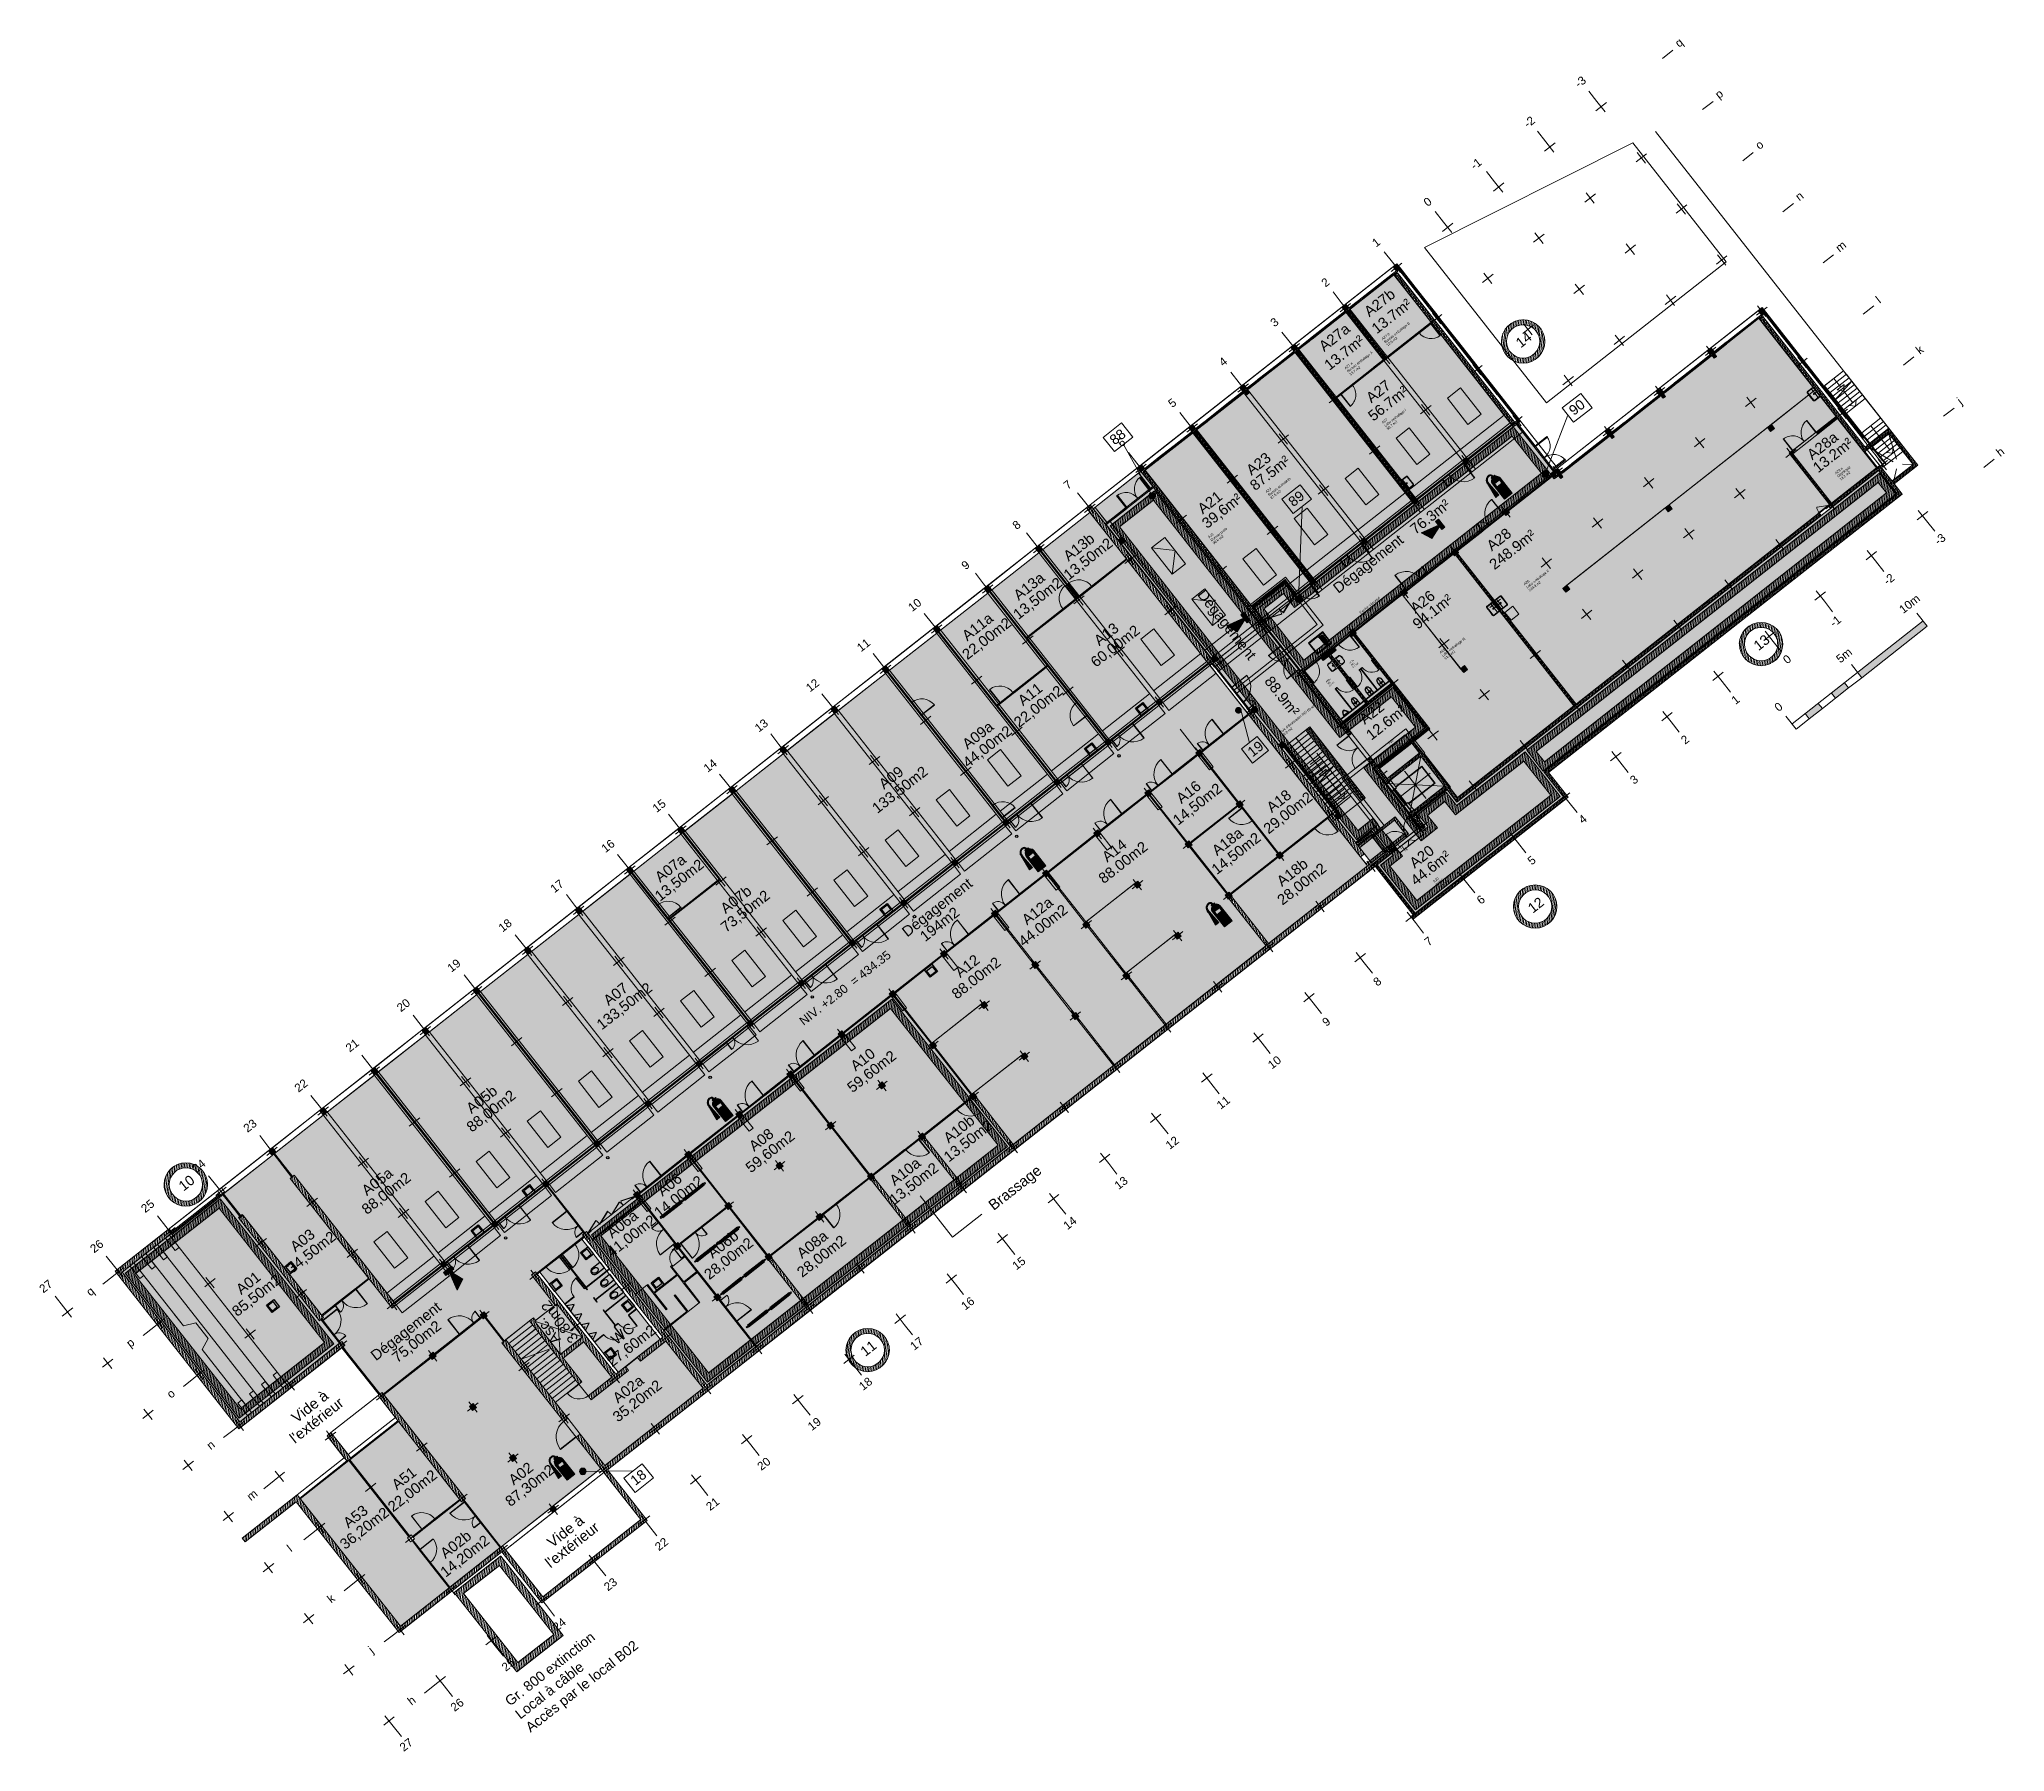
# Model space of a CAD drawing. Header units: metres. Extents: x 2540421 to 2540539, y 1181212 to 1181315.
import ezdxf
from ezdxf.enums import TextEntityAlignment as Align

# ---------------------------------------------------------------- set-up
doc = ezdxf.new("R2010")
doc.units = ezdxf.units.M
doc.header["$LTSCALE"] = 5080
doc.linetypes.add('STYLE_01', pattern=[0.136032, 0.068016, -0.068016])
doc.layers.get('0').update_dxf_attribs({"lineweight": 20})
for name, color, linetype, lineweight in [('0-Detection incendie', 7, 'Continuous', 20), ('CLOISONS', 7, 'Continuous', 20), ('coupole', 7, 'Continuous', 20), ('Detection incendie', 7, 'Continuous', 20), ('HEIG-FLOOR', 10, 'Continuous', 20), ('HEIG-PORTES', 130, 'Continuous', 20), ('HEIG-ROOM', 160, 'Continuous', 20), ('L_GENDE', 7, 'Continuous', 20), ('MOBILIER', 7, 'Continuous', 20), ('MURS_ET_PILIERS', 7, 'Continuous', 20), ('PORTES', 7, 'Continuous', 20), ('Surface', 7, 'Continuous', 20), ('TRAITILL_S', 7, 'Continuous', 20), ('TRAME-MUR', 7, 'Continuous', 20), ('Z-contour', 7, 'Continuous', 20), ('Z-couleur', 7, 'Continuous', 20)]:
    doc.layers.add(name, color=color, linetype=linetype, lineweight=lineweight)
for name, color, linetype in [('0-Force', 7, 'Continuous'), ('A1I41---E-(appareils_sanitaires)', 7, 'Continuous'), ('Axe batim.', 7, 'Continuous'), ('Luminaire', 7, 'Continuous'), ('Z2-texte', 7, 'Continuous')]:
    doc.layers.add(name, color=color, linetype=linetype)
doc.styles.add('GENERATED_STYLE_1', font='arial.ttf')
doc.styles.add('GENERATED_STYLE_3', font='arial.ttf')
doc.styles.add('Helvetica', font='arial.ttf', dxfattribs={"height": 500})
doc.styles.add('Helvetica (bold)', font='arial.ttf', dxfattribs={"height": 150})
doc.styles.get("Standard").update_dxf_attribs({"font": 'arial.ttf', "height": 63})
pattern_1 = [(83.166527, (2540446.29578, 1180766.048435), (-0.09457336, 0.01133323), [])]
pattern_2 = [(173.1665272, (2540473.31468, 1180204.514543), (0.004759362, 0.0397158466), [])]
pattern_3 = [(83.166527, (2540443.393077, 1181174.026504), (-0.04728668, 0.005666615), []), (173.166527, (2540443.393077, 1181174.026504), (-0.005666615, -0.04728668), [])]
pattern_4 = [(83.166527, (2540473.31468, 1180204.51454), (-0.0794316915, 0.0095187237), []), (173.166527, (2540473.31468, 1180204.51454), (0.0095187237, 0.0794316915), [])]
pattern_5 = [(38.166527, (2540473.31468, 1180204.514543), (-0.0308974592, 0.039310902), []), (128.166527, (2540473.31468, 1180204.514543), (-0.039310902, -0.0308974592), [])]
pattern_6 = [(173.1665, (2540503.5262, 1181267.07764), (0.009519, 0.0794317), []), (83.1665, (2540503.5262, 1181267.07764), (-0.0794317, 0.009519), [])]
pattern_7 = [(173.1665, (2540527.36436, 1181290.80614), (0.0047594, 0.0397158), [])]
pattern_8 = [(173.1665, (2540500.58786, 1181272.45053), (-0.0095187, -0.0794317), []), (263.1665, (2540500.58786, 1181272.45053), (-0.0794317, 0.0095187), [])]

msp = doc.modelspace()

# ---------------------------------------------------------------- texts
at = {"lineweight": 18, "style": 'GENERATED_STYLE_1'}
for p in [(2540503.24, 1181266.4), (2540503.5, 1181266.26)]:
    msp.add_text('12', height=0.075, rotation=128.1665, dxfattribs=at).set_placement(p)
at = {"layer": 'Axe batim.', "color": 0, "linetype": 'Continuous', "lineweight": 0, "style": 'Helvetica (bold)'}
for s, p in [('q', (2540519.85, 1181314.42)), ('-3', (2540513.84, 1181312)), ('p', (2540522.25, 1181311.34)), ('-2', (2540510.78, 1181309.59)), ('o', (2540524.67, 1181308.29)), ('-1', (2540507.58, 1181307.08)), ('0', (2540504.77, 1181304.87)), ('n', (2540527.07, 1181305.21)), ('1', (2540501.68, 1181302.44)), ('m', (2540529.48, 1181302.14)), ('2', (2540498.64, 1181300.04)), ('l', (2540531.89, 1181299.07)), ('3', (2540495.58, 1181297.65)), ('4', (2540492.5, 1181295.28)), ('k', (2540534.3, 1181296.01)), ('5', (2540489.45, 1181292.81)), ('j', (2540536.77, 1181292.99)), ('6', (2540486.4, 1181290.44)), ('h', (2540539.12, 1181289.87)), ('7', (2540483.18, 1181287.9)), ('8', (2540480.11, 1181285.49)), ('-3', (2540535.41, 1181284.56)), ('9', (2540477.05, 1181283.08)), ('-2', (2540532.35, 1181282.16)), ('10', (2540473.85, 1181280.57)), ('-1', (2540529.14, 1181279.64)), ('11', (2540470.78, 1181278.16)), ('0', (2540526.33, 1181277.43)), ('12', (2540467.72, 1181275.75)), ('1', (2540523.24, 1181275)), ('13', (2540464.65, 1181273.34)), ('2', (2540520.21, 1181272.61)), ('14', (2540461.58, 1181270.93)), ('3', (2540517.15, 1181270.21)), ('15', (2540458.52, 1181268.52)), ('4', (2540514.07, 1181267.84)), ('16', (2540455.45, 1181266.11)), ('5', (2540511.01, 1181265.37)), ('17', (2540452.39, 1181263.7)), ('6', (2540507.96, 1181263.01)), ('18', (2540449.28, 1181261.35)), ('7', (2540504.82, 1181260.51)), ('19', (2540446.21, 1181258.94)), ('8', (2540501.75, 1181258.1)), ('20', (2540443.18, 1181256.56)), ('9', (2540498.69, 1181255.69)), ('21', (2540440.11, 1181254.15)), ('10', (2540495.43, 1181253.13)), ('22', (2540437.04, 1181251.74)), ('11', (2540492.36, 1181250.72)), ('23', (2540433.98, 1181249.33)), ('12', (2540489.3, 1181248.31)), ('24', (2540430.91, 1181246.92)), ('13', (2540486.23, 1181245.9)), ('25', (2540427.84, 1181244.51)), ('14', (2540483.16, 1181243.49)), ('26', (2540424.78, 1181242.1)), ('15', (2540480.1, 1181241.08)), ('q', (2540424.55, 1181239.51)), ('16', (2540477.03, 1181238.67)), ('p', (2540426.95, 1181236.43)), ('17', (2540473.97, 1181236.26)), ('18', (2540470.9, 1181233.85)), ('o', (2540429.38, 1181233.38)), ('19', (2540467.83, 1181231.44)), ('n', (2540431.77, 1181230.3)), ('20', (2540464.8, 1181229.05)), ('m', (2540434.18, 1181227.24)), ('21', (2540461.73, 1181226.64)), ('l', (2540436.59, 1181224.17)), ('22', (2540458.66, 1181224.23)), ('23', (2540455.6, 1181221.82)), ('k', (2540439, 1181221.1)), ('24', (2540452.53, 1181219.41)), ('j', (2540441.47, 1181218.09)), ('25', (2540449.47, 1181217)), ('h', (2540443.82, 1181214.97)), ('26', (2540446.4, 1181214.59))]:
    msp.add_text(s, height=0.5, rotation=38.1665, dxfattribs=at).set_placement(p)
at = {"layer": 'Axe batim.', "color": 0, "linetype": 'Continuous', "lineweight": 0, "char_height": 0.5, "width": 0.4552, "attachment_point": 1, "rotation": 38.1665, "style": 'Helvetica (bold)'}
for insert in [(2540421.42, 1181240.09), (2540443.04, 1181212.59)]:
    msp.add_mtext('27', dxfattribs=dict(at, insert=insert))
at = {"layer": 'Detection incendie', "color": 210, "linetype": 'Continuous', "lineweight": 20, "style": 'GENERATED_STYLE_3'}
msp.add_text('F', height=0.1, rotation=38.1665, dxfattribs=at).set_placement((2540498.79, 1181278.02))
at = {"layer": 'Detection incendie', "color": 30, "linetype": 'Continuous', "lineweight": 20, "char_height": 0.6, "attachment_point": 1, "rotation": 38.1665}
for s, insert, width in [('{\\C256;14}', (2540509.98, 1181296.86), 2.9367), ('{\\C256;13}', (2540524.25, 1181278.7), 2.9367), ('{\\C256;12}', (2540510.71, 1181262.95), 2.9367), ('{\\C256;10}', (2540429.77, 1181246.28), 1.5435), ('{\\C256;11}', (2540470.67, 1181236.36), 2.9367)]:
    msp.add_mtext(s, dxfattribs=dict(at, insert=insert, width=width))
at = {"layer": 'Detection incendie', "color": 1, "linetype": 'Continuous', "lineweight": 20, "char_height": 0.6, "attachment_point": 1, "rotation": 38.1665}
for s, insert, width in [('90', (2540513.17, 1181292.81), 2.93), ('88', (2540485.62, 1181291.04), 2.93), ('89', (2540496.34, 1181287.33), 2.93), ('19', (2540493.89, 1181272.32), 1.341), ('18', (2540456.87, 1181228.62), 2.93)]:
    msp.add_mtext(s, dxfattribs=dict(at, insert=insert, width=width))
at = {"layer": 'Detection incendie', "color": 210, "linetype": 'Continuous', "lineweight": 25, "insert": (2540498.57, 1181278.8), "char_height": 0.1, "attachment_point": 7, "rotation": 38.1665, "style": 'GENERATED_STYLE_3'}
msp.add_mtext('{F}', dxfattribs=at)
at = {"layer": 'Detection incendie', "color": 5, "linetype": 'Continuous', "lineweight": 20, "insert": (2540449.35, 1181215.39), "char_height": 0.6, "width": 8.3472, "attachment_point": 1, "rotation": 38.1665}
msp.add_mtext('{\\fArial|b0|i0|c0|p34;\\C0;Gr. 800 extinction\\PLocal à câble\\PAccès par le local B02}', dxfattribs=at)
at = {"layer": 'L_GENDE', "color": 7, "linetype": 'Continuous', "lineweight": 0}
for s, height, rotation, style, p in [('A13b', 0.633, 38.1665, 'Helvetica (bold)', (2540483.23, 1181283.59)), ('A13a', 0.633, 38.1665, 'Helvetica (bold)', (2540480.24, 1181281.24)), ('A11a', 0.633, 38.1665, 'Helvetica (bold)', (2540477.15, 1181278.81)), ('A13', 0.633, 38.1665, 'Helvetica (bold)', (2540485.07, 1181278.52)), ('A11', 0.633, 38.1665, 'Helvetica (bold)', (2540480.5, 1181274.92)), ('A09a', 0.633, 38.1665, 'Helvetica (bold)', (2540477.17, 1181272.31)), ('A09', 0.633, 38.1665, 'Helvetica (bold)', (2540472.16, 1181269.91)), ('A16', 0.633, 38.1665, 'Helvetica (bold)', (2540490, 1181269.05)), ('A18', 0.633, 38.1665, 'Helvetica (bold)', (2540495.42, 1181268.51)), ('A18a', 0.633, 38.1665, 'Helvetica (bold)', (2540492.14, 1181265.93)), ('A07a', 0.633, 38.1665, 'Helvetica (bold)', (2540458.73, 1181264.33)), ('A14', 0.633, 38.1665, 'Helvetica (bold)', (2540485.55, 1181265.54)), ('A18b', 0.633, 38.1665, 'Helvetica (bold)', (2540496.03, 1181264.08)), ('A07b', 0.633, 38.1665, 'Helvetica (bold)', (2540462.66, 1181262.45)), ('Dégagement', 0.633, 38.1665, 'Helvetica (bold)', (2540473.55, 1181261.05)), ('A12a', 0.633, 38.1665, 'Helvetica (bold)', (2540480.74, 1181261.77)), ('NIV. +2.80  = 434.35', 0.5218, 38.1665, 'Helvetica', (2540467.34, 1181255.75)), ('A12', 0.633, 38.1665, 'Helvetica (bold)', (2540476.73, 1181258.62)), ('A07', 0.633, 38.1665, 'Helvetica (bold)', (2540455.64, 1181256.93)), ('A10', 0.633, 38.1665, 'Helvetica (bold)', (2540470.46, 1181253)), ('A05b', 0.633, 38.1665, 'Helvetica (bold)', (2540447.41, 1181250.46)), ('A08', 0.633, 38.1665, 'Helvetica (bold)', (2540464.37, 1181248.19)), ('A10b', 0.633, 38.1665, 'Helvetica (bold)', (2540476.04, 1181248.68)), ('A05a', 0.633, 38.1665, 'Helvetica (bold)', (2540441.14, 1181245.53)), ('A10a', 0.633, 38.1665, 'Helvetica (bold)', (2540472.8, 1181246.13)), ('Brassage', 0.633, 38.1665, 'Helvetica (bold)', (2540478.74, 1181244.65)), ('A06', 0.633, 38.1665, 'Helvetica (bold)', (2540458.87, 1181245.5)), ('A03', 0.633, 38.1665, 'Helvetica (bold)', (2540436.85, 1181242.16)), ('A06a', 0.633, 38.1665, 'Helvetica (bold)', (2540455.85, 1181242.98)), ('A06b', 0.633, 38.1665, 'Helvetica (bold)', (2540461.88, 1181241.77)), ('A08a', 0.633, 38.1665, 'Helvetica (bold)', (2540467.24, 1181241.76)), ('A01', 0.633, 38.1665, 'Helvetica (bold)', (2540433.6, 1181239.6)), ('Dégagement', 0.633, 38.1665, 'Helvetica (bold)', (2540441.68, 1181235.63)), ('Asc.', 0.633, 128.1665, 'Helvetica (bold)', (2540452.8, 1181236.95)), ('WC', 0.633, 38.1665, 'Helvetica (bold)', (2540456.1, 1181236.59)), ('A02a', 0.633, 38.1665, 'Helvetica (bold)', (2540456.2, 1181233.08)), ("l'extérieur", 0.6326, 38.1665, 'Helvetica (bold)', (2540436.82, 1181230.67)), ('Vide à ', 0.633, 38.1665, 'Helvetica (bold)', (2540436.93, 1181231.9)), ('A02', 0.633, 38.1665, 'Helvetica (bold)', (2540449.95, 1181228.17)), ('A51', 0.633, 38.1665, 'Helvetica (bold)', (2540442.94, 1181227.88)), ('A53', 0.633, 38.1665, 'Helvetica (bold)', (2540440.03, 1181225.59)), ("l'extérieur", 0.6326, 38.1665, 'Helvetica (bold)', (2540452.15, 1181223.2)), ('Vide à ', 0.633, 38.1665, 'Helvetica (bold)', (2540452.26, 1181224.42)), ('A02b', 0.633, 38.1665, 'Helvetica (bold)', (2540445.85, 1181223.77))]:
    msp.add_text(s, height=height, rotation=rotation, dxfattribs=dict(at, style=style)).set_placement(p)
at = {"layer": 'L_GENDE', "linetype": 'Continuous', "lineweight": 20, "char_height": 0.632, "attachment_point": 1}
for s, insert, width, rotation in [('A27b', (2540500.88, 1181298.75), 1.8895, 38.1665), ('A27a', (2540498.17, 1181296.67), 1.7507, 38.1665), ('A27', (2540501, 1181293.58), 1.7767, 38.1665), ('A28a', (2540527.45, 1181290.17), 1.8069, 38.1665), ('A23', (2540493.81, 1181289.24), 2.4607, 38.1665), ('Dégagement', (2540499.02, 1181282.16), 9.8908, 38.1665), ('A28', (2540508.23, 1181284.7), 3.0703, 38.1665), ('Dégagement', (2540491.42, 1181282.01), 2.776, 308.1665), ('A26', (2540503.65, 1181280.96), 2.6935, 38.1665), ('A22', (2540500.61, 1181274.3), 2.1799, 38.1665), ('A20', (2540503.6, 1181265.67), 1.8414, 38.1665)]:
    msp.add_mtext(s, dxfattribs=dict(at, insert=insert, width=width, rotation=rotation))
at = {"layer": 'L_GENDE', "color": 7, "linetype": 'Continuous', "lineweight": 0, "insert": (2540490.89, 1181286.92), "char_height": 0.633, "width": 2.0137, "attachment_point": 1, "rotation": 38.1665, "style": 'Helvetica (bold)'}
msp.add_mtext('A21', dxfattribs=at)
at = {"layer": 'Surface', "color": 7, "linetype": 'Continuous', "lineweight": 0, "style": 'Helvetica (bold)'}
for s, rotation, p in [('13,50m2', 38.1665, (2540483.24, 1181282.46)), ('13,50m2', 38.1665, (2540480.22, 1181280.09)), ('22,00m2', 38.1665, (2540477.16, 1181277.68)), ('60,00m2', 38.1665, (2540484.87, 1181277.23)), ('22,00m2', 38.1665, (2540480.26, 1181273.61)), ('44,00m2', 38.1665, (2540477.2, 1181271.2)), ('133,50m2', 38.1665, (2540471.76, 1181268.46)), ('14,50m2', 38.1665, (2540489.8, 1181267.75)), ('29,00m2', 38.1665, (2540495.23, 1181267.23)), ('14,50m2', 38.1665, (2540492.12, 1181264.79)), ('88.00m2', 38.1665, (2540485.34, 1181264.25)), ('13,50m2', 38.1665, (2540458.72, 1181263.19)), ('28,00m2', 38.1665, (2540496.06, 1181262.96)), ('73,50m2', 38.1665, (2540462.68, 1181261.33)), ('194m2', 38.1665, (2540474.63, 1181260.77)), ('44.00m2', 38.1665, (2540480.54, 1181260.47)), ('88.00m2', 38.1665, (2540476.53, 1181257.32)), ('133,50m2', 38.1665, (2540455.23, 1181255.48)), ('59,60m2', 38.1665, (2540470.26, 1181251.71)), ('88,00m2', 38.1665, (2540447.43, 1181249.34)), ('59,60m2', 38.1665, (2540464.17, 1181246.9)), ('13,50m2', 38.1665, (2540476.05, 1181247.55)), ('13,50m2', 38.1665, (2540472.79, 1181244.99)), ('88,00m2', 38.1665, (2540441.14, 1181244.4)), ('14,00m2', 38.1665, (2540458.68, 1181244.21)), ('41,00m2', 38.1665, (2540455.85, 1181241.85)), ('34,50m2', 38.1665, (2540436.65, 1181240.87)), ('28,00m2', 38.1665, (2540461.68, 1181240.49)), ('28,00m2', 38.1665, (2540467.25, 1181240.63)), ('85,50m2', 38.1665, (2540433.36, 1181238.28)), ('3,80m2', 128.1665, (2540453.86, 1181237.03)), ('75,00m2', 38.1665, (2540442.96, 1181235.51)), ('27,60m2', 38.1665, (2540455.85, 1181235.26)), ('35,20m2', 38.1665, (2540456.2, 1181231.95)), ('87,30m2', 38.1665, (2540449.75, 1181226.88)), ('22,00m2', 38.1665, (2540442.71, 1181226.56)), ('36,20m2', 38.1665, (2540439.83, 1181224.31)), ('14,20m2', 38.1665, (2540445.86, 1181222.64))]:
    msp.add_text(s, height=0.633, rotation=rotation, dxfattribs=at).set_placement(p)
at = {"layer": 'Surface', "linetype": 'Continuous', "lineweight": 20, "char_height": 0.632, "attachment_point": 1}
for s, insert, width, rotation in [('13.7m²', (2540501.33, 1181297.73), 2.9318, 38.1665), ('13.7m²', (2540498.49, 1181295.54), 2.7533, 38.1665), ('56.7m²', (2540501.12, 1181292.49), 2.2686, 38.1665), ('13.2m²', (2540527.8, 1181289.39), 2.4726, 38.1665), ('87.5m²', (2540494.03, 1181288.32), 2.7876, 38.1665), ('76.3m²', (2540503.64, 1181285.7), 2.3236, 38.1665), ('248.9m²', (2540508.39, 1181283.58), 2.6253, 38.1665), ('94.1m²', (2540503.79, 1181280.01), 3.0877, 38.1665), ('88.9m²', (2540495.44, 1181276.81), 1.8553, 308.1665), ('12.6m²', (2540501, 1181273.35), 2.2961, 38.1665), ('44.6m²', (2540503.67, 1181264.63), 3.1933, 38.1665)]:
    msp.add_mtext(s, dxfattribs=dict(at, insert=insert, width=width, rotation=rotation))
at = {"layer": 'Surface', "color": 7, "linetype": 'Continuous', "lineweight": 0, "insert": (2540491.15, 1181286.05), "char_height": 0.633, "width": 2.1231, "attachment_point": 1, "rotation": 38.1665, "style": 'Helvetica (bold)'}
msp.add_mtext('39,6m²', dxfattribs=at)

# ---------------------------------------------------------------- blocks, each defined once
blk = doc.blocks.new('A-100-D')
at = {"layer": 'PORTES', "linetype": 'Continuous', "lineweight": 20}
for p, q in [((0, 1000), (-20, 1000)), ((-20, 1000), (-20, 0)), ((-20, 0), (0, 0)), ((0, 0), (0, 1000))]:
    blk.add_line(p, q, dxfattribs=at)
blk.add_arc((0, 0), 1000, 91.18461, 180, dxfattribs=at)
blk = doc.blocks.new('Cl-1')
at = {"layer": 'CLOISONS', "linetype": 'Continuous', "lineweight": 20}
for p, q in [((-3560, 180), (-3600, 180)), ((-3600, 120), (-3500, 120)), ((-3500, 180), (-3560, 180)), ((-3560, 180), (-3560, 120)), ((-3500, 120), (-3500, 180)), ((-1900, 120), (-1900, 180)), ((-1900, 180), (-1840, 180)), ((-1840, 120), (-1900, 120)), ((-1840, 180), (-1840, 120)), ((-1840, 180), (0, 180)), ((-1840, 120), (0, 120))]:
    blk.add_line(p, q, dxfattribs=at)
blk = doc.blocks.new('Ice body-T5')
at = {"layer": 'Luminaire', "color": 5, "linetype": 'ByBlock', "ltscale": 0.35}
for p, q in [((20, -20), (20, 20)), ((20, 0), (1450, 0)), ((1450, -20), (1450, 20))]:
    blk.add_line(p, q, dxfattribs=at)
blk.add_lwpolyline([(0, -60), (1470, -60), (1470, 60), (0, 60)], close=True, dxfattribs=at)
blk = doc.blocks.new('Sirène')
at = {"layer": '0-Detection incendie', "linetype": 'Continuous', "lineweight": 20}
h = blk.add_hatch(color=1, dxfattribs=at)
h.paths.add_polyline_path([(-236, 35), (-1332, 313), (-1040, -364), (-236, -68)])
h.paths.add_polyline_path([(0, 306), (-236, 306), (-236, -306), (0, -306)])
at = {"layer": '0-Detection incendie', "color": 1, "linetype": 'Continuous', "lineweight": 20}
for p, q in [((-236, 35), (-1332, 313)), ((-1332, 313), (-1040, -364)), ((-1040, -364), (-236, -68))]:
    blk.add_line(p, q, dxfattribs=at)
blk.add_lwpolyline([(0, -306), (-236, -306), (-236, 306), (0, 306)], close=True, dxfattribs=at)
blk = doc.blocks.new('ech')
at = {"layer": 'L_GENDE', "linetype": 'Continuous', "lineweight": 20}
h = blk.add_hatch(color=7, dxfattribs=at)
h.paths.add_polyline_path([(5000, 400), (5000, 0), (10000, 0), (10000, 400)])
h.paths.add_polyline_path([(3000, 400), (3000, 0), (4000, 0), (4000, 400)])
h.paths.add_polyline_path([(2000, 0), (2000, 400), (1000, 400), (1000, 0)])
at = {"layer": 'L_GENDE', "color": 7, "linetype": 'Continuous', "lineweight": 20}
for p, q in [((0, 0), (0, 1000)), ((0, 0), (1000, 0)), ((1000, 0), (1000, 400)), ((1000, 0), (2000, 0)), ((2000, 0), (2000, 400)), ((2000, 0), (3000, 0)), ((3000, 0), (3000, 400)), ((3000, 0), (4000, 0)), ((4000, 0), (4000, 400)), ((4000, 0), (5000, 0)), ((5000, 0), (5000, 1000)), ((5000, 0), (10000, 0)), ((10000, 0), (10000, 1000))]:
    blk.add_line(p, q, dxfattribs=at)
at = {"layer": 'L_GENDE', "color": 7, "linetype": 'Continuous', "lineweight": 0}
blk.add_line((0, 400), (10000, 400), dxfattribs=at)
at = {"layer": 'L_GENDE', "color": 7, "linetype": 'Continuous', "lineweight": 20, "char_height": 500, "width": 1491.04, "attachment_point": 2, "style": 'Helvetica (bold)'}
for s, insert in [('0', (-8, 1961)), ('5m', (4992, 1961)), ('10m', (9992, 1961))]:
    blk.add_mtext(s, dxfattribs=dict(at, insert=insert))
blk = doc.blocks.new('LAVABO')
at = {"layer": 'A1I41---E-(appareils_sanitaires)'}
for points in [[(-556, 278), (0, 278)], [(-556, -278), (-556, 278)], [(-494, 216), (-123, 216)], [(-494, -216), (-494, 216)], [(-123, 216), (-123, 216)], [(-123, 216), (-123, -216)], [(0, 278), (0, 278)], [(0, 278), (0, -278)], [(0, -278), (-556, -278)], [(-123, -216), (-494, -216)]]:
    blk.add_lwpolyline(points, dxfattribs=at)
blk = doc.blocks.new('URINOIR')
at = {"layer": 'A1I41---E-(appareils_sanitaires)'}
for p, q in [((-216, 0), (0, -432)), ((216, 0), (-216, 0)), ((0, 0), (0, -123)), ((0, -432), (216, 0))]:
    blk.add_line(p, q, dxfattribs=at)
blk = doc.blocks.new('WC')
at = {"layer": 'A1I41---E-(appareils_sanitaires)'}
for p, q in [((0, -216), (0, 216)), ((586, 216), (0, 216)), ((309, 0), (338, 77)), ((338, -77), (309, 0)), ((338, 77), (417, 134)), ((417, 134), (525, 155)), ((525, 155), (633, 134)), ((633, 134), (712, 77)), ((712, 77), (741, 0)), ((741, 0), (712, -77)), ((586, -216), (0, -216)), ((349, -89), (338, -77)), ((417, -134), (349, -89)), ((525, -155), (417, -134)), ((633, -134), (525, -155)), ((712, -77), (633, -134))]:
    blk.add_line(p, q, dxfattribs=at)
blk.add_arc((586, 0), 216, 270, 90, dxfattribs=at)
blk = doc.blocks.new('extincteur')
at = {"layer": '0-Detection incendie', "linetype": 'ByBlock', "ltscale": 0.35}
h = blk.add_hatch(color=256, dxfattribs=at)
h.paths.add_polyline_path([(-639, -784), (-397, -784), (-447, 65), (-524, 65)])
edge = h.paths.add_edge_path()
edge.add_spline(control_points=[(-447, 65), (-444, 146), (-437, 305), (-280, 475), (-36, 455), (-55, 346), (-63, 305)], knot_values=[0, 0, 0, 0, 237.4683023, 463.3850383, 643.5105871, 752.4155021, 752.4155021, 752.4155021, 752.4155021], degree=3, periodic=0)
edge.add_line((-63, 305), (14, 305))
edge.add_spline(control_points=[(14, 305), (17, 333), (24, 401), (-63, 516), (-240, 520), (-407, 444), (-517, 273), (-521, 139), (-524, 65)], knot_values=[0, 0, 0, 0, 82.0136908, 200.3718915, 382.4558082, 561.214176, 736.8728449, 957.4728663, 957.4728663, 957.4728663, 957.4728663], degree=3, periodic=0)
edge.add_line((-524, 65), (-447, 65))
h.paths.add_polyline_path([(-129, 305), (-129, 254), (-1, 254), (127, 254), (127, 305)])
h = blk.add_hatch(color=1, dxfattribs=at)
h.paths.add_polyline_path([(291, -38, 1), (-293, -38), (-293, -1192), (291, -1192)])
h.paths.add_polyline_path([(-190, -342), (-190, -104), (183, -104), (183, -342)], flags=16)
for p, q in [((-524, 65), (-639, -784)), ((-447, 65), (-524, 65)), ((-397, -784), (-447, 65)), ((127, 305), (-129, 305)), ((-129, 305), (-129, 254)), ((-129, 254), (-1, 254)), ((-1, 254), (127, 254)), ((127, 254), (127, 305)), ((-639, -784), (-397, -784))]:
    blk.add_line(p, q, dxfattribs=at)
at = {"layer": '0-Detection incendie', "color": 1, "linetype": 'ByBlock', "ltscale": 0.35}
for p, q in [((-293, -38), (-293, -1192)), ((291, -1192), (291, -38)), ((-293, -1192), (291, -1192))]:
    blk.add_line(p, q, dxfattribs=at)
blk.add_lwpolyline([(-190, -104), (183, -104), (183, -342), (-190, -342)], close=True, dxfattribs=at)
blk.add_arc((-1, -38), 292, 0, 180, dxfattribs=at)
at = {"layer": '0-Detection incendie', "linetype": 'ByBlock', "ltscale": 0.35}
for points in [[(-524, 65), (-494, 283), (-397, 430), (-236, 507), (-55, 484), (14, 387), (14, 305)], [(-447, 65), (-409, 299), (-240, 449), (-63, 414), (-63, 305)]]:
    blk.add_spline(points, degree=3, dxfattribs=at)
blk = doc.blocks.new('_Voie d_évacuation REI 60 icb_1', base_point=(678.19, 828.02))
at = {"linetype": 'Continuous', "lineweight": 0, "flags": 1}
for tag in ['ROOM_NAME', 'ROOM_AREA', 'ROOM_PERIM', 'ROOM_WALLS_SURF', 'ROOM_DOORS_SURF', 'ROOM_WINDS_SURF', 'ROOM_BASELEV', 'ROOM_HEIGHT', 'ROOM_NET_AREA', 'ROOM_REDUCED_AREA', 'ROOM_VOLUME']:
    blk.add_attdef(tag, text='', height=2, dxfattribs=at).set_placement((678.19, 827.45), align=Align.BOTTOM_LEFT)
at = {"layer": 'Z2-texte', "style": 'GENERATED_STYLE_1'}
for tag, p in [('ROOM_NUMBER', (678.19, 827.55)), ('ROOM_CALC_AREA', (678.19, 827.32))]:
    blk.add_attdef(tag, text='', height=0.15, dxfattribs=at).set_placement(p, align=Align.BOTTOM_LEFT)
blk = doc.blocks.new('A27_Labo emballage I_2', base_point=(694.55, 838.34))
at = {"linetype": 'Continuous', "lineweight": 0, "flags": 1}
for tag in ['ROOM_AREA', 'ROOM_PERIM', 'ROOM_WALLS_SURF', 'ROOM_DOORS_SURF', 'ROOM_WINDS_SURF', 'ROOM_BASELEV', 'ROOM_HEIGHT', 'ROOM_NET_AREA', 'ROOM_REDUCED_AREA', 'ROOM_VOLUME']:
    blk.add_attdef(tag, text='', height=2, dxfattribs=at).set_placement((694.55, 837.77), align=Align.BOTTOM_LEFT)
at = {"layer": 'Z2-texte', "style": 'GENERATED_STYLE_1'}
for tag, p in [('ROOM_NAME', (694.55, 838.11)), ('ROOM_NUMBER', (694.55, 837.87)), ('ROOM_CALC_AREA', (694.55, 837.64))]:
    blk.add_attdef(tag, text='', height=0.15, dxfattribs=at).set_placement(p, align=Align.BOTTOM_LEFT)
blk = doc.blocks.new('A23_Bureau assistants_3', base_point=(686.5, 838.34))
at = {"linetype": 'Continuous', "lineweight": 0, "flags": 1}
for tag in ['ROOM_AREA', 'ROOM_PERIM', 'ROOM_WALLS_SURF', 'ROOM_DOORS_SURF', 'ROOM_WINDS_SURF', 'ROOM_BASELEV']:
    blk.add_attdef(tag, text='', height=2, dxfattribs=at).set_placement((686.5, 837.77), align=Align.BOTTOM_LEFT)
at = {"layer": 'Z2-texte', "style": 'GENERATED_STYLE_1'}
for tag, p in [('ROOM_NAME', (686.5, 838.11)), ('ROOM_NUMBER', (686.5, 837.87)), ('ROOM_CALC_AREA', (686.5, 837.64))]:
    blk.add_attdef(tag, text='', height=0.15, dxfattribs=at).set_placement(p, align=Align.BOTTOM_LEFT)
blk = doc.blocks.new('A27 a_Bureau emballage A_4', base_point=(694.55, 842.58))
at = {"linetype": 'Continuous', "lineweight": 0, "flags": 1}
for tag in ['ROOM_AREA', 'ROOM_PERIM', 'ROOM_WALLS_SURF', 'ROOM_DOORS_SURF', 'ROOM_WINDS_SURF', 'ROOM_BASELEV', 'ROOM_HEIGHT', 'ROOM_NET_AREA', 'ROOM_REDUCED_AREA', 'ROOM_VOLUME']:
    blk.add_attdef(tag, text='', height=2, dxfattribs=at).set_placement((694.55, 842.01), align=Align.BOTTOM_LEFT)
at = {"layer": 'Z2-texte', "style": 'GENERATED_STYLE_1'}
for tag, p in [('ROOM_NAME', (694.55, 842.35)), ('ROOM_NUMBER', (694.55, 842.12)), ('ROOM_CALC_AREA', (694.55, 841.88))]:
    blk.add_attdef(tag, text='', height=0.15, dxfattribs=at).set_placement(p, align=Align.BOTTOM_LEFT)
blk = doc.blocks.new('A27 b_Bureau emballage B_5', base_point=(697.48, 842.58))
at = {"linetype": 'Continuous', "lineweight": 0, "flags": 1}
for tag in ['ROOM_AREA', 'ROOM_PERIM', 'ROOM_WALLS_SURF', 'ROOM_DOORS_SURF', 'ROOM_WINDS_SURF', 'ROOM_BASELEV', 'ROOM_HEIGHT', 'ROOM_NET_AREA', 'ROOM_REDUCED_AREA', 'ROOM_VOLUME']:
    blk.add_attdef(tag, text='', height=2, dxfattribs=at).set_placement((697.48, 842.01), align=Align.BOTTOM_LEFT)
at = {"layer": 'Z2-texte', "style": 'GENERATED_STYLE_1'}
for tag, p in [('ROOM_NAME', (697.48, 842.35)), ('ROOM_NUMBER', (697.48, 842.12)), ('ROOM_CALC_AREA', (697.48, 841.88))]:
    blk.add_attdef(tag, text='', height=0.15, dxfattribs=at).set_placement(p, align=Align.BOTTOM_LEFT)
blk = doc.blocks.new('A21_Bureau profs_6', base_point=(682.11, 838.34))
at = {"linetype": 'Continuous', "lineweight": 0, "flags": 1}
for tag in ['ROOM_AREA', 'ROOM_PERIM', 'ROOM_WALLS_SURF', 'ROOM_DOORS_SURF', 'ROOM_WINDS_SURF', 'ROOM_BASELEV', 'ROOM_HEIGHT', 'ROOM_NET_AREA', 'ROOM_REDUCED_AREA', 'ROOM_VOLUME']:
    blk.add_attdef(tag, text='', height=2, dxfattribs=at).set_placement((682.11, 837.77), align=Align.BOTTOM_LEFT)
at = {"layer": 'Z2-texte', "style": 'GENERATED_STYLE_1'}
for tag, p in [('ROOM_NAME', (682.11, 838.11)), ('ROOM_NUMBER', (682.11, 837.87)), ('ROOM_CALC_AREA', (682.11, 837.64))]:
    blk.add_attdef(tag, text='', height=0.15, dxfattribs=at).set_placement(p, align=Align.BOTTOM_LEFT)
blk = doc.blocks.new('A28 a_Dépôt gaz_7', base_point=(714.04, 819.52))
at = {"linetype": 'Continuous', "lineweight": 0, "flags": 1}
for tag in ['ROOM_AREA', 'ROOM_PERIM', 'ROOM_WALLS_SURF', 'ROOM_DOORS_SURF', 'ROOM_WINDS_SURF', 'ROOM_BASELEV', 'ROOM_HEIGHT', 'ROOM_NET_AREA', 'ROOM_REDUCED_AREA', 'ROOM_VOLUME']:
    blk.add_attdef(tag, text='', height=2, dxfattribs=at).set_placement((714.04, 818.95), align=Align.BOTTOM_LEFT)
at = {"layer": 'Z2-texte', "style": 'GENERATED_STYLE_1'}
for tag, p in [('ROOM_NAME', (714.04, 819.29)), ('ROOM_NUMBER', (714.04, 819.06)), ('ROOM_CALC_AREA', (714.04, 818.82))]:
    blk.add_attdef(tag, text='', height=0.15, dxfattribs=at).set_placement(p, align=Align.BOTTOM_LEFT)
blk = doc.blocks.new('A28_Labo emballage II_8', base_point=(694.55, 826.86))
at = {"linetype": 'Continuous', "lineweight": 0, "flags": 1}
for tag in ['ROOM_AREA', 'ROOM_PERIM', 'ROOM_WALLS_SURF', 'ROOM_DOORS_SURF', 'ROOM_WINDS_SURF', 'ROOM_BASELEV', 'ROOM_HEIGHT', 'ROOM_NET_AREA', 'ROOM_REDUCED_AREA', 'ROOM_VOLUME']:
    blk.add_attdef(tag, text='', height=2, dxfattribs=at).set_placement((694.55, 826.29), align=Align.BOTTOM_LEFT)
at = {"layer": 'Z2-texte', "style": 'GENERATED_STYLE_1'}
for tag, p in [('ROOM_NAME', (694.55, 826.63)), ('ROOM_NUMBER', (694.55, 826.4)), ('ROOM_CALC_AREA', (694.55, 826.16))]:
    blk.add_attdef(tag, text='', height=0.15, dxfattribs=at).set_placement(p, align=Align.BOTTOM_LEFT)
blk = doc.blocks.new('A26_Labo emballage III_9', base_point=(690.62, 826.86))
at = {"linetype": 'Continuous', "lineweight": 0, "flags": 1}
for tag in ['ROOM_AREA', 'ROOM_PERIM', 'ROOM_WALLS_SURF', 'ROOM_DOORS_SURF', 'ROOM_WINDS_SURF', 'ROOM_BASELEV', 'ROOM_HEIGHT', 'ROOM_NET_AREA', 'ROOM_REDUCED_AREA', 'ROOM_VOLUME']:
    blk.add_attdef(tag, text='', height=2, dxfattribs=at).set_placement((690.62, 826.29), align=Align.BOTTOM_LEFT)
at = {"layer": 'Z2-texte', "style": 'GENERATED_STYLE_1'}
for tag, p in [('ROOM_NAME', (690.62, 826.63)), ('ROOM_NUMBER', (690.62, 826.4)), ('ROOM_CALC_AREA', (690.62, 826.16))]:
    blk.add_attdef(tag, text='', height=0.15, dxfattribs=at).set_placement(p, align=Align.BOTTOM_LEFT)
blk = doc.blocks.new('A20_CVSC_10', base_point=(679.99, 815.3))
at = {"linetype": 'Continuous', "lineweight": 0, "flags": 1}
for tag in ['ROOM_AREA', 'ROOM_PERIM', 'ROOM_WALLS_SURF', 'ROOM_DOORS_SURF', 'ROOM_WINDS_SURF', 'ROOM_BASELEV', 'ROOM_HEIGHT', 'ROOM_NET_AREA', 'ROOM_REDUCED_AREA', 'ROOM_VOLUME']:
    blk.add_attdef(tag, text='', height=2, dxfattribs=at).set_placement((679.99, 814.73), align=Align.BOTTOM_LEFT)
at = {"layer": 'Z2-texte', "style": 'GENERATED_STYLE_1'}
for tag, p in [('ROOM_NAME', (679.99, 815.07)), ('ROOM_NUMBER', (679.99, 814.84)), ('ROOM_CALC_AREA', (679.99, 814.6))]:
    blk.add_attdef(tag, text='', height=0.15, dxfattribs=at).set_placement(p, align=Align.BOTTOM_LEFT)
blk = doc.blocks.new('A22_Brassage_11', base_point=(682.21, 823.68))
at = {"linetype": 'Continuous', "lineweight": 0, "flags": 1}
for tag in ['ROOM_AREA', 'ROOM_PERIM', 'ROOM_WALLS_SURF', 'ROOM_DOORS_SURF', 'ROOM_WINDS_SURF', 'ROOM_BASELEV', 'ROOM_HEIGHT', 'ROOM_NET_AREA', 'ROOM_REDUCED_AREA', 'ROOM_VOLUME']:
    blk.add_attdef(tag, text='', height=2, dxfattribs=at).set_placement((682.21, 823.11), align=Align.BOTTOM_LEFT)
at = {"layer": 'Z2-texte', "style": 'GENERATED_STYLE_1'}
for tag, p in [('ROOM_NAME', (682.21, 823.45)), ('ROOM_NUMBER', (682.21, 823.21)), ('ROOM_CALC_AREA', (682.21, 822.98))]:
    blk.add_attdef(tag, text='', height=0.15, dxfattribs=at).set_placement(p, align=Align.BOTTOM_LEFT)
blk = doc.blocks.new('A22a_WC_12', base_point=(682.23, 827.04))
at = {"linetype": 'Continuous', "lineweight": 0, "flags": 1}
for tag in ['ROOM_AREA', 'ROOM_PERIM', 'ROOM_WALLS_SURF', 'ROOM_DOORS_SURF', 'ROOM_WINDS_SURF', 'ROOM_BASELEV', 'ROOM_HEIGHT', 'ROOM_NET_AREA', 'ROOM_REDUCED_AREA', 'ROOM_VOLUME']:
    blk.add_attdef(tag, text='', height=2, dxfattribs=at).set_placement((682.23, 826.47), align=Align.BOTTOM_LEFT)
at = {"layer": 'Z2-texte', "style": 'GENERATED_STYLE_1'}
for tag, p in [('ROOM_NAME', (682.23, 826.88)), ('ROOM_NUMBER', (682.23, 826.73)), ('ROOM_CALC_AREA', (682.23, 826.57))]:
    blk.add_attdef(tag, text='', height=0.1, dxfattribs=at).set_placement(p, align=Align.BOTTOM_LEFT)
blk = doc.blocks.new('A22b_WC_13', base_point=(684.15, 827.04))
at = {"linetype": 'Continuous', "lineweight": 0, "flags": 1}
for tag in ['ROOM_AREA', 'ROOM_PERIM', 'ROOM_WALLS_SURF', 'ROOM_DOORS_SURF', 'ROOM_WINDS_SURF', 'ROOM_BASELEV', 'ROOM_HEIGHT', 'ROOM_NET_AREA', 'ROOM_REDUCED_AREA', 'ROOM_VOLUME']:
    blk.add_attdef(tag, text='', height=2, dxfattribs=at).set_placement((684.15, 826.47), align=Align.BOTTOM_LEFT)
at = {"layer": 'Z2-texte', "style": 'GENERATED_STYLE_1'}
for tag, p in [('ROOM_NAME', (684.15, 826.88)), ('ROOM_NUMBER', (684.15, 826.73)), ('ROOM_CALC_AREA', (684.15, 826.57))]:
    blk.add_attdef(tag, text='', height=0.1, dxfattribs=at).set_placement(p, align=Align.BOTTOM_LEFT)
blk = doc.blocks.new('_Couloir sécurisé_14', base_point=(686.5, 830.44))
at = {"linetype": 'Continuous', "lineweight": 0, "flags": 1}
for tag in ['ROOM_NAME', 'ROOM_AREA', 'ROOM_PERIM', 'ROOM_WALLS_SURF', 'ROOM_DOORS_SURF', 'ROOM_WINDS_SURF', 'ROOM_BASELEV', 'ROOM_HEIGHT', 'ROOM_NET_AREA', 'ROOM_REDUCED_AREA', 'ROOM_VOLUME']:
    blk.add_attdef(tag, text='', height=2, dxfattribs=at).set_placement((686.5, 829.87), align=Align.BOTTOM_LEFT)
at = {"layer": 'Z2-texte', "style": 'GENERATED_STYLE_1'}
for tag, p in [('ROOM_NUMBER', (686.5, 829.97)), ('ROOM_CALC_AREA', (686.5, 829.74))]:
    blk.add_attdef(tag, text='', height=0.15, dxfattribs=at).set_placement(p, align=Align.BOTTOM_LEFT)

# ---------------------------------------------------------------- hatches: boundary and pattern name
at = {"lineweight": 18}
h = msp.add_hatch(dxfattribs=at)
h.set_pattern_fill('_BETON_PREF__2_', color=256, angle=38.1665, style=0, pattern_type=2)
h.set_pattern_definition(pattern_5)
h.paths.add_polyline_path([(2540503.12, 1181301.21), (2540503.11, 1181301.22), (2540503.02, 1181301.15), (2540503.03, 1181301.14)], flags=0)
for points in [[(2540500.06, 1181298.49), (2540500.13, 1181298.54), (2540500.04, 1181298.64), (2540499.98, 1181298.6)], [(2540497, 1181296.08), (2540497.06, 1181296.13), (2540496.98, 1181296.23), (2540496.92, 1181296.19)], [(2540521.97, 1181295.87), (2540522.03, 1181295.92), (2540521.95, 1181296.02), (2540521.89, 1181295.97)], [(2540493.93, 1181293.67), (2540493.99, 1181293.72), (2540493.91, 1181293.82), (2540493.85, 1181293.78)], [(2540518.9, 1181293.46), (2540518.96, 1181293.51), (2540518.88, 1181293.61), (2540518.82, 1181293.56)], [(2540490.86, 1181291.26), (2540490.93, 1181291.31), (2540490.85, 1181291.41), (2540490.78, 1181291.37)], [(2540515.83, 1181291.05), (2540515.9, 1181291.1), (2540515.82, 1181291.2), (2540515.75, 1181291.15)], [(2540487.54, 1181288.99), (2540487.43, 1181288.91), (2540487.45, 1181288.91), (2540487.54, 1181288.98)], [(2540512.44, 1181288.99), (2540512.33, 1181289.13), (2540512.27, 1181289.08), (2540512.38, 1181288.94)], [(2540512.77, 1181288.64), (2540512.83, 1181288.69), (2540512.75, 1181288.79), (2540512.69, 1181288.74)], [(2540484.82, 1181286.86), (2540484.71, 1181286.77), (2540484.72, 1181286.77), (2540484.83, 1181286.85)], [(2540504.01, 1181268.48), (2540504.26, 1181268.16), (2540504.31, 1181268.2), (2540504.06, 1181268.52)], [(2540503.54, 1181266.28), (2540503.45, 1181266.4), (2540503.35, 1181266.33), (2540503.18, 1181266.55), (2540503.08, 1181266.48), (2540502.98, 1181266.61), (2540503.01, 1181266.64), (2540503.09, 1181266.53), (2540503.19, 1181266.61), (2540503.36, 1181266.39), (2540503.45, 1181266.46), (2540503.57, 1181266.31)]]:
    msp.add_hatch(color=256, dxfattribs=at).paths.add_polyline_path(points, flags=0)
h = msp.add_hatch(dxfattribs=at)
h.set_pattern_fill('_BETON_PREF__2_', color=256, angle=38.1665, style=0, pattern_type=2)
h.set_pattern_definition(pattern_5)
h.paths.add_polyline_path([(2540525.02, 1181298.59), (2540525.01, 1181298.59), (2540524.93, 1181298.53), (2540524.93, 1181298.52)], flags=0)
at = {"linetype": 'Continuous', "lineweight": 18}
msp.add_hatch(color=256, dxfattribs=at).paths.add_polyline_path([(2540507.17, 1181289.76), (2540507.22, 1181289.79), (2540507.25, 1181289.75), (2540507.21, 1181289.71)], flags=0)
at = {"lineweight": 18}
h = msp.add_hatch(dxfattribs=at)
h.set_pattern_fill('_BETON_ARME', color=256, angle=38.1665, style=0, pattern_type=2)
h.set_pattern_definition(pattern_4)
h.paths.add_polyline_path([(2540504.2, 1181268.24), (2540504.01, 1181268.48), (2540503.98, 1181268.45), (2540504.17, 1181268.22)], flags=0)
at = {"layer": 'CLOISONS', "linetype": 'Continuous', "lineweight": 18}
for points in [[(2540503.58, 1181296.78), (2540503.62, 1181296.81), (2540503.59, 1181296.86), (2540503.54, 1181296.82)], [(2540503.62, 1181296.81), (2540503.58, 1181296.78), (2540503.54, 1181296.82), (2540503.59, 1181296.86)], [(2540504.27, 1181297.32), (2540504.22, 1181297.28), (2540504.18, 1181297.33), (2540504.23, 1181297.37)], [(2540502.25, 1181295.74), (2540502.2, 1181295.7), (2540502.17, 1181295.75), (2540502.21, 1181295.78)], [(2540502.29, 1181295.77), (2540502.34, 1181295.8), (2540502.3, 1181295.85), (2540502.25, 1181295.81)], [(2540502.93, 1181296.27), (2540502.98, 1181296.31), (2540502.94, 1181296.36), (2540502.9, 1181296.32)], [(2540502.98, 1181296.31), (2540502.93, 1181296.27), (2540502.9, 1181296.32), (2540502.94, 1181296.36)], [(2540500.27, 1181294.18), (2540500.32, 1181294.22), (2540500.28, 1181294.27), (2540500.24, 1181294.23)], [(2540500.92, 1181294.69), (2540500.96, 1181294.72), (2540500.93, 1181294.77), (2540500.88, 1181294.73)], [(2540500.96, 1181294.72), (2540500.92, 1181294.69), (2540500.88, 1181294.73), (2540500.93, 1181294.77)], [(2540501.56, 1181295.19), (2540501.61, 1181295.23), (2540501.57, 1181295.28), (2540501.52, 1181295.24)], [(2540501.61, 1181295.23), (2540501.56, 1181295.19), (2540501.52, 1181295.24), (2540501.57, 1181295.28)], [(2540509.8, 1181291.83), (2540509.76, 1181291.79), (2540509.79, 1181291.74), (2540509.84, 1181291.78)], [(2540508.51, 1181290.81), (2540508.46, 1181290.77), (2540508.5, 1181290.73), (2540508.55, 1181290.76)], [(2540508.46, 1181290.77), (2540508.51, 1181290.81), (2540508.55, 1181290.76), (2540508.5, 1181290.73)], [(2540509.16, 1181291.32), (2540509.11, 1181291.28), (2540509.15, 1181291.24), (2540509.19, 1181291.27)], [(2540509.11, 1181291.28), (2540509.16, 1181291.32), (2540509.19, 1181291.27), (2540509.15, 1181291.24)], [(2540507.86, 1181290.3), (2540507.82, 1181290.27), (2540507.85, 1181290.22), (2540507.9, 1181290.26)], [(2540507.82, 1181290.27), (2540507.86, 1181290.3), (2540507.9, 1181290.26), (2540507.85, 1181290.22)], [(2540505.63, 1181288.55), (2540505.58, 1181288.51), (2540505.62, 1181288.46), (2540505.67, 1181288.5)], [(2540512.21, 1181288.76), (2540512.17, 1181288.72), (2540512.2, 1181288.68), (2540512.25, 1181288.71)], [(2540503.87, 1181287.16), (2540503.82, 1181287.13), (2540503.86, 1181287.08), (2540503.9, 1181287.12)], [(2540504.1, 1181287.35), (2540504.15, 1181287.38), (2540504.19, 1181287.34), (2540504.14, 1181287.3)], [(2540504.84, 1181287.93), (2540504.89, 1181287.97), (2540504.93, 1181287.92), (2540504.88, 1181287.88)], [(2540504.89, 1181287.97), (2540504.84, 1181287.93), (2540504.88, 1181287.88), (2540504.93, 1181287.92)], [(2540510.23, 1181287.2), (2540510.27, 1181287.24), (2540510.31, 1181287.19), (2540510.26, 1181287.15)], [(2540510.27, 1181287.24), (2540510.23, 1181287.2), (2540510.26, 1181287.15), (2540510.31, 1181287.19)], [(2540510.87, 1181287.71), (2540510.92, 1181287.75), (2540510.96, 1181287.7), (2540510.91, 1181287.66)], [(2540510.92, 1181287.75), (2540510.87, 1181287.71), (2540510.91, 1181287.66), (2540510.96, 1181287.7)], [(2540511.57, 1181288.25), (2540511.52, 1181288.22), (2540511.56, 1181288.17), (2540511.6, 1181288.21)], [(2540511.52, 1181288.22), (2540511.57, 1181288.25), (2540511.6, 1181288.21), (2540511.56, 1181288.17)], [(2540502.43, 1181286.03), (2540502.48, 1181286.07), (2540502.51, 1181286.02), (2540502.47, 1181285.98)], [(2540502.48, 1181286.07), (2540502.43, 1181286.03), (2540502.47, 1181285.98), (2540502.51, 1181286.02)], [(2540503.12, 1181286.58), (2540503.17, 1181286.62), (2540503.21, 1181286.57), (2540503.16, 1181286.53)], [(2540503.17, 1181286.62), (2540503.12, 1181286.58), (2540503.16, 1181286.53), (2540503.21, 1181286.57)], [(2540509.58, 1181286.69), (2540509.63, 1181286.73), (2540509.66, 1181286.68), (2540509.62, 1181286.64)], [(2540501.04, 1181284.94), (2540501.08, 1181284.97), (2540501.12, 1181284.93), (2540501.07, 1181284.89)], [(2540501.73, 1181285.48), (2540501.78, 1181285.52), (2540501.82, 1181285.47), (2540501.77, 1181285.44)], [(2540501.78, 1181285.52), (2540501.73, 1181285.48), (2540501.77, 1181285.44), (2540501.82, 1181285.47)], [(2540507.34, 1181284.85), (2540507.29, 1181284.82), (2540507.25, 1181284.86), (2540507.3, 1181284.9)], [(2540507.29, 1181284.82), (2540507.34, 1181284.85), (2540507.3, 1181284.9), (2540507.25, 1181284.86)], [(2540508.08, 1181285.43), (2540508.03, 1181285.4), (2540507.99, 1181285.44), (2540508.04, 1181285.48)], [(2540499.5, 1181283.73), (2540499.45, 1181283.69), (2540499.49, 1181283.64), (2540499.53, 1181283.68)], [(2540506.31, 1181284.05), (2540506.27, 1181284.01), (2540506.23, 1181284.06), (2540506.28, 1181284.1)], [(2540506.55, 1181284.23), (2540506.6, 1181284.27), (2540506.56, 1181284.32), (2540506.51, 1181284.28)], [(2540497.97, 1181282.53), (2540498.02, 1181282.56), (2540498.06, 1181282.52), (2540498.01, 1181282.48)], [(2540498.71, 1181283.11), (2540498.76, 1181283.15), (2540498.79, 1181283.1), (2540498.75, 1181283.06)], [(2540498.76, 1181283.15), (2540498.71, 1181283.11), (2540498.75, 1181283.06), (2540498.79, 1181283.1)], [(2540504.79, 1181282.85), (2540504.84, 1181282.89), (2540504.8, 1181282.93), (2540504.75, 1181282.9)], [(2540505.58, 1181283.47), (2540505.53, 1181283.43), (2540505.49, 1181283.48), (2540505.54, 1181283.52)], [(2540505.53, 1181283.43), (2540505.58, 1181283.47), (2540505.54, 1181283.52), (2540505.49, 1181283.48)], [(2540503.21, 1181281.69), (2540503.16, 1181281.65), (2540503.2, 1181281.6), (2540503.25, 1181281.64)], [(2540501.12, 1181280.05), (2540501.08, 1181280.01), (2540501.11, 1181279.96), (2540501.16, 1181280)], [(2540501.08, 1181280.01), (2540501.12, 1181280.05), (2540501.16, 1181280), (2540501.11, 1181279.96)], [(2540501.82, 1181280.59), (2540501.77, 1181280.56), (2540501.81, 1181280.51), (2540501.86, 1181280.55)], [(2540501.77, 1181280.56), (2540501.82, 1181280.59), (2540501.86, 1181280.55), (2540501.81, 1181280.51)], [(2540502.52, 1181281.14), (2540502.47, 1181281.1), (2540502.51, 1181281.06), (2540502.55, 1181281.09)], [(2540502.47, 1181281.1), (2540502.52, 1181281.14), (2540502.55, 1181281.09), (2540502.51, 1181281.06)], [(2540494.92, 1181279.9), (2540494.98, 1181279.82), (2540494.94, 1181279.79), (2540494.87, 1181279.87)], [(2540500.38, 1181279.46), (2540500.43, 1181279.5), (2540500.47, 1181279.45), (2540500.42, 1181279.41)], [(2540495.97, 1181278.57), (2540495.91, 1181278.64), (2540495.86, 1181278.61), (2540495.93, 1181278.53)]]:
    msp.add_hatch(color=256, dxfattribs=at).paths.add_polyline_path(points, flags=0)
at = {"layer": 'CLOISONS', "lineweight": 18}
for points in [[(2540510.05, 1181291.9), (2540510.12, 1181291.82), (2540510.18, 1181291.87), (2540510.12, 1181291.95)], [(2540511.15, 1181290.5), (2540511.09, 1181290.58), (2540511.16, 1181290.63), (2540511.22, 1181290.55)], [(2540487.43, 1181288.91), (2540488.14, 1181288.01), (2540488.15, 1181288.01), (2540487.45, 1181288.91)], [(2540484.82, 1181286.85), (2540485.53, 1181285.95), (2540485.53, 1181285.96), (2540484.83, 1181286.85)]]:
    msp.add_hatch(color=256, dxfattribs=at).paths.add_polyline_path(points, flags=0)
at = {"layer": 'CLOISONS', "linetype": 'Continuous', "lineweight": 13}
for points in [[(2540485.62, 1181285.92), (2540485.73, 1181286.01), (2540485.68, 1181286.07), (2540485.57, 1181285.98)], [(2540486.72, 1181286.78), (2540486.6, 1181286.69), (2540486.55, 1181286.75), (2540486.67, 1181286.85)]]:
    msp.add_hatch(color=256, dxfattribs=at).paths.add_polyline_path(points, flags=0)
at = {"layer": 'Detection incendie', "linetype": 'Continuous', "lineweight": 20}
h = msp.add_hatch(dxfattribs=at)
h.set_pattern_fill('ANSI31', color=161, scale=0.03, angle=38.1665, style=0)
h.set_pattern_definition(pattern_1)
h.paths.add_polyline_path([(2540509.47, 1181296.01, 1), (2540511.52, 1181297.62, 1)])
h.paths.add_polyline_path([(2540511.28, 1181297.43, -1), (2540509.71, 1181296.2, -1)], flags=16)
h.paths.add_polyline_path([(2540509.77, 1181296.89), (2540510.58, 1181297.52), (2540511.14, 1181296.81), (2540510.33, 1181296.18)], flags=8)
at = {"layer": 'Detection incendie', "linetype": 'Continuous', "lineweight": 0}
h = msp.add_hatch(dxfattribs=at)
h.set_pattern_fill('ANSI31', color=161, scale=0.03, angle=38.1665, style=0)
h.set_pattern_definition(pattern_1)
h.paths.add_polyline_path([(2540494.39, 1181280.81), (2540497.28, 1181277.14), (2540512.16, 1181288.83), (2540509.91, 1181291.69), (2540496.86, 1181281.42), (2540496.2, 1181282.27), (2540494.37, 1181280.83)])
h.paths.add_polyline_path([(2540494.94, 1181280.77), (2540497.35, 1181277.7), (2540511.6, 1181288.9), (2540509.85, 1181291.12), (2540496.79, 1181280.86), (2540496.13, 1181281.7)], flags=16)
h = msp.add_hatch(dxfattribs=at)
h.set_pattern_fill('ANSI31', color=104, scale=0.03, angle=38.1665, style=0)
h.set_pattern_definition(pattern_1)
h.paths.add_polyline_path([(2540511.78, 1181271.6), (2540511.29, 1181272.22), (2540531.8, 1181288.34), (2540532.29, 1181287.72)], flags=16)
h.paths.add_polyline_path([(2540511.69, 1181271.06), (2540510.73, 1181272.29), (2540531.87, 1181288.9), (2540532.85, 1181287.65), (2540511.71, 1181271.04)])
at = {"layer": 'Detection incendie', "linetype": 'Continuous', "lineweight": 20}
for points in [[(2540511.66, 1181288.74, 1), (2540511.97, 1181288.99, 1)], [(2540488.09, 1181287.43, 1), (2540488.41, 1181287.68, 1)], [(2540496.87, 1181281.24, 1), (2540497.18, 1181281.48, 1)], [(2540493.26, 1181274.56, 1), (2540493.58, 1181274.81, 1)], [(2540453.93, 1181228.91, 1), (2540454.24, 1181229.15, 1)]]:
    msp.add_hatch(color=1, dxfattribs=at).paths.add_polyline_path(points)
at = {"layer": 'Detection incendie', "linetype": 'Continuous', "lineweight": 0}
h = msp.add_hatch(dxfattribs=at)
h.set_pattern_fill('ANSI31', color=2, scale=0.03, angle=38.1665, style=0)
h.set_pattern_definition(pattern_1)
h.paths.add_polyline_path([(2540485.72, 1181285.75), (2540500.52, 1181266.92), (2540501.42, 1181267.63), (2540502.7, 1181266), (2540501.94, 1181265.4), (2540504.05, 1181262.71), (2540512.72, 1181269.52), (2540510.62, 1181272.2), (2540506.51, 1181268.97), (2540505.88, 1181269.77), (2540504.2, 1181268.45), (2540504.8, 1181267.7), (2540504.45, 1181267.43), (2540501.5, 1181271.17), (2540504.61, 1181273.61), (2540502.68, 1181276.06), (2540499.58, 1181273.62), (2540488.39, 1181287.85)])
h.paths.add_polyline_path([(2540486.28, 1181285.68), (2540500.59, 1181267.48), (2540501.49, 1181268.19), (2540503.26, 1181265.93), (2540502.5, 1181265.33), (2540504.12, 1181263.27), (2540512.16, 1181269.59), (2540510.55, 1181271.64), (2540506.44, 1181268.41), (2540505.81, 1181269.21), (2540504.77, 1181268.38), (2540505.36, 1181267.63), (2540504.38, 1181266.86), (2540500.94, 1181271.24), (2540504.04, 1181273.68), (2540502.61, 1181275.5), (2540499.51, 1181273.06), (2540488.33, 1181287.29)], flags=16)
at = {"layer": 'Detection incendie', "linetype": 'Continuous', "lineweight": 18}
for points in [[(2540498.23, 1181279.08), (2540498.23, 1181279.06, 0.098173), (2540498.34, 1181279.11, -0.136819), (2540498.34, 1181279.12, -0.101164)], [(2540498.27, 1181279.02), (2540498.28, 1181279.01, -0.103393), (2540498.35, 1181279.1, -0.136819), (2540498.34, 1181279.11, 0.100477)], [(2540498.37, 1181279.15), (2540498.37, 1181279.15, 0.776481), (2540498.34, 1181279.11, 0.00374), (2540498.34, 1181279.11, 0.136819), (2540498.35, 1181279.1, 0.573251), (2540498.39, 1181279.13), (2540498.39, 1181279.13)], [(2540498.36, 1181278.97), (2540498.51, 1181279.09, 0.414292), (2540498.41, 1181279.11), (2540498.37, 1181279.08, 0.414292)], [(2540498.39, 1181279.12, -0.333333), (2540498.36, 1181279.1), (2540498.37, 1181279.09), (2540498.39, 1181279.11)], [(2540498.36, 1181279.09), (2540498.37, 1181279.08), (2540498.41, 1181279.11), (2540498.4, 1181279.12)], [(2540498.36, 1181278.97), (2540498.37, 1181278.96), (2540498.53, 1181279.08), (2540498.52, 1181279.1)], [(2540498.39, 1181279.13), (2540498.43, 1181279.16, -0.415984), (2540498.49, 1181279.16), (2540498.8, 1181278.75), (2540498.82, 1181278.77), (2540498.5, 1181279.17, 0.411168), (2540498.41, 1181279.18), (2540498.37, 1181279.15, -0.125821), (2540498.38, 1181279.14, -0.125821)], [(2540498.37, 1181279.15), (2540498.39, 1181279.13), (2540498.39, 1181279.13, 0.125821), (2540498.38, 1181279.14, 0.125821), (2540498.37, 1181279.15)], [(2540498.37, 1181278.96), (2540498.62, 1181278.63), (2540498.78, 1181278.76), (2540498.52, 1181279.08)], [(2540498.39, 1181277.89), (2540499.11, 1181278.45), (2540499.23, 1181278.3), (2540498.51, 1181277.74)], [(2540498.78, 1181278.76), (2540498.62, 1181278.63), (2540498.63, 1181278.62), (2540498.79, 1181278.75)], [(2540498.79, 1181278.74), (2540498.63, 1181278.62), (2540498.65, 1181278.6), (2540498.81, 1181278.72)]]:
    msp.add_hatch(color=241, dxfattribs=at).paths.add_polyline_path(points, flags=0)
at = {"layer": 'Detection incendie', "linetype": 'Continuous', "lineweight": 20}
h = msp.add_hatch(dxfattribs=at)
h.set_pattern_fill('ANSI31', color=104, scale=0.03, angle=38.1665, style=0)
h.set_pattern_definition(pattern_1)
h.paths.add_polyline_path([(2540523.74, 1181277.85, 1), (2540525.79, 1181279.46, 1)])
h.paths.add_polyline_path([(2540525.55, 1181279.27, -1), (2540523.98, 1181278.04, -1)], flags=16)
h.paths.add_polyline_path([(2540524.04, 1181278.73), (2540524.85, 1181279.36), (2540525.41, 1181278.66), (2540524.6, 1181278.02)], flags=8)
at = {"layer": 'Detection incendie', "linetype": 'Continuous', "lineweight": 25}
for points in [[(2540499.11, 1181278.46), (2540498.38, 1181277.89), (2540498.39, 1181277.89), (2540499.11, 1181278.45)], [(2540498.38, 1181277.89), (2540498.51, 1181277.72), (2540498.51, 1181277.74), (2540498.39, 1181277.89)], [(2540498.51, 1181277.72), (2540499.24, 1181278.3), (2540499.23, 1181278.3), (2540498.51, 1181277.74)], [(2540499.24, 1181278.3), (2540499.11, 1181278.46), (2540499.11, 1181278.45), (2540499.23, 1181278.3)]]:
    msp.add_hatch(color=1, dxfattribs=at).paths.add_polyline_path(points, flags=0)
at = {"layer": 'Detection incendie', "linetype": 'Continuous', "lineweight": 20}
h = msp.add_hatch(dxfattribs=at)
h.set_pattern_fill('ANSI31', color=2, scale=0.03, angle=38.1665, style=0)
h.set_pattern_definition(pattern_1)
h.paths.add_polyline_path([(2540510.2, 1181262.11, 1), (2540512.24, 1181263.71, 1)])
h.paths.add_polyline_path([(2540512.01, 1181263.53, -1), (2540510.43, 1181262.29, -1)], flags=16)
h.paths.add_polyline_path([(2540510.5, 1181262.98), (2540511.31, 1181263.62), (2540511.87, 1181262.91), (2540511.06, 1181262.27)], flags=8)
at = {"layer": 'Detection incendie', "linetype": 'Continuous', "lineweight": 0}
h = msp.add_hatch(dxfattribs=at)
h.set_pattern_fill('ANSI31', color=5, scale=0.03, angle=38.1665, style=0)
h.set_pattern_definition(pattern_1)
h.paths.add_polyline_path([(2540479, 1181248.59), (2540472.55, 1181256.8), (2540455.18, 1181243.15), (2540461.63, 1181234.94)], flags=16)
h.paths.add_polyline_path([(2540479.56, 1181248.52), (2540472.62, 1181257.36), (2540454.62, 1181243.21), (2540461.57, 1181234.38)])
at = {"layer": 'Detection incendie', "linetype": 'Continuous', "lineweight": 20}
h = msp.add_hatch(dxfattribs=at)
h.set_pattern_fill('ANSI31', color=30, scale=0.03, angle=38.1665, style=0)
h.set_pattern_definition(pattern_1)
h.paths.add_polyline_path([(2540429.25, 1181245.44, 1), (2540431.3, 1181247.05, 1)])
h.paths.add_polyline_path([(2540431.06, 1181246.86, -1), (2540429.49, 1181245.62, -1)], flags=16)
at = {"layer": 'Detection incendie', "linetype": 'Continuous', "lineweight": 0}
h = msp.add_hatch(dxfattribs=at)
h.set_pattern_fill('ANSI31', color=30, scale=0.03, angle=38.1665, style=0)
h.set_pattern_definition(pattern_1)
h.paths.add_polyline_path([(2540426.71, 1181240.96), (2540432.33, 1181245.38), (2540439.16, 1181236.69), (2540433.47, 1181232.23), (2540426.65, 1181240.91)])
h.paths.add_polyline_path([(2540427.21, 1181240.84), (2540432.27, 1181244.82), (2540438.6, 1181236.76), (2540433.54, 1181232.79)], flags=16)
at = {"layer": 'Detection incendie', "linetype": 'Continuous', "lineweight": 20}
h = msp.add_hatch(dxfattribs=at)
h.set_pattern_fill('ANSI31', color=5, scale=0.03, angle=38.1665, style=0)
h.set_pattern_definition(pattern_1)
h.paths.add_polyline_path([(2540470.16, 1181235.51, 1), (2540472.21, 1181237.11, 1)])
h.paths.add_polyline_path([(2540471.97, 1181236.93, -1), (2540470.4, 1181235.69, -1)], flags=16)
h.paths.add_polyline_path([(2540470.46, 1181236.38), (2540471.27, 1181237.02), (2540471.83, 1181236.31), (2540471.02, 1181235.67)], flags=8)
at = {"layer": 'Detection incendie', "linetype": 'Continuous', "lineweight": 0}
h = msp.add_hatch(dxfattribs=at)
h.set_pattern_fill('ANSI31', color=3, scale=0.03, angle=38.1665, style=0)
h.set_pattern_definition(pattern_1)
h.paths.add_polyline_path([(2540449.17, 1181223.94), (2540452.91, 1181219.18), (2540450.13, 1181217), (2540446.38, 1181221.76), (2540449.16, 1181223.95)])
h.paths.add_polyline_path([(2540449.09, 1181223.39), (2540452.35, 1181219.25), (2540450.19, 1181217.56), (2540446.94, 1181221.7)], flags=16)
at = {"layer": 'MURS_ET_PILIERS', "lineweight": 18}
h = msp.add_hatch(dxfattribs=at)
h.set_pattern_fill('_BETON_PREF__2_', color=256, angle=38.1665, style=0, pattern_type=2)
h.set_pattern_definition(pattern_5)
h.paths.add_polyline_path([(2540505.33, 1181298.39), (2540505.33, 1181298.4), (2540505.24, 1181298.33), (2540505.25, 1181298.32)], flags=0)
h = msp.add_hatch(dxfattribs=at)
h.set_pattern_fill('_BETON_PREF__2_', color=256, angle=38.1665, style=0, pattern_type=2)
h.set_pattern_definition(pattern_5)
h.paths.add_polyline_path([(2540527.24, 1181295.76), (2540527.23, 1181295.77), (2540527.15, 1181295.7), (2540527.15, 1181295.7)], flags=0)
h = msp.add_hatch(dxfattribs=at)
h.set_pattern_fill('_BETON_PREF__2_', color=256, angle=38.1665, style=0, pattern_type=2)
h.set_pattern_definition(pattern_5)
h.paths.add_polyline_path([(2540527.43, 1181295.52), (2540527.42, 1181295.53), (2540527.34, 1181295.46), (2540527.34, 1181295.45)], flags=0)
h = msp.add_hatch(dxfattribs=at)
h.set_pattern_fill('_BETON_PREF__2_', color=256, angle=38.1665, style=0, pattern_type=2)
h.set_pattern_definition(pattern_5)
h.paths.add_polyline_path([(2540507.74, 1181295.32), (2540507.74, 1181295.33), (2540507.65, 1181295.26), (2540507.66, 1181295.25)], flags=0)
h = msp.add_hatch(dxfattribs=at)
h.set_pattern_fill('_BETON_PREF__2_', color=256, angle=38.1665, style=0, pattern_type=2)
h.set_pattern_definition(pattern_5)
h.paths.add_polyline_path([(2540510.15, 1181292.26), (2540510.15, 1181292.26), (2540510.06, 1181292.2), (2540510.07, 1181292.19)], flags=0)
h = msp.add_hatch(dxfattribs=at)
h.set_pattern_fill('_BETON_PREF__2_', color=256, angle=38.1665, style=0, pattern_type=2)
h.set_pattern_definition(pattern_5)
h.paths.add_polyline_path([(2540529.65, 1181292.7), (2540529.64, 1181292.71), (2540529.56, 1181292.64), (2540529.56, 1181292.63)], flags=0)
h = msp.add_hatch(dxfattribs=at)
h.set_pattern_fill('_BETON_PREF__2_', color=256, angle=38.1665, style=0, pattern_type=2)
h.set_pattern_definition(pattern_5)
h.paths.add_polyline_path([(2540529.84, 1181292.45), (2540529.83, 1181292.46), (2540529.75, 1181292.39), (2540529.75, 1181292.39)], flags=0)
at = {"layer": 'PORTES', "linetype": 'Continuous', "lineweight": 18}
h = msp.add_hatch(dxfattribs=at)
h.set_pattern_fill('_BRIQUE_CIMENT', color=256, angle=38.1665, style=0, pattern_type=2)
h.set_pattern_definition(pattern_7)
h.paths.add_polyline_path([(2540528.11, 1181291.38), (2540528.1, 1181291.39), (2540528.07, 1181291.37), (2540528.07, 1181291.36), (2540528.17, 1181291.24), (2540528.2, 1181291.26), (2540528.19, 1181291.28)], flags=0)
h = msp.add_hatch(dxfattribs=at)
h.set_pattern_fill('_BRIQUE_CIMENT', color=256, angle=38.1665, style=0, pattern_type=2)
h.set_pattern_definition(pattern_7)
h.paths.add_polyline_path([(2540526.71, 1181290.12), (2540526.72, 1181290.1), (2540526.76, 1181290.12), (2540526.66, 1181290.25), (2540526.65, 1181290.26), (2540526.62, 1181290.23), (2540526.63, 1181290.22)], flags=0)
at = {"layer": 'PORTES', "linetype": 'Continuous', "lineweight": 25}
h = msp.add_hatch(dxfattribs=at)
h.set_pattern_fill('_BETON_ARME', color=256, angle=128.1665, style=0, pattern_type=2)
h.set_pattern_definition(pattern_8)
h.paths.add_polyline_path([(2540500.01, 1181273.2), (2540500, 1181273.18), (2540500.02, 1181273.15), (2540500.03, 1181273.16), (2540500.23, 1181273.31), (2540500.2, 1181273.34), (2540500.19, 1181273.33)], flags=0)
h = msp.add_hatch(dxfattribs=at)
h.set_pattern_fill('_BETON_ARME', color=256, angle=128.1665, style=0, pattern_type=2)
h.set_pattern_definition(pattern_8)
h.paths.add_polyline_path([(2540501.35, 1181271.85), (2540501.37, 1181271.87), (2540501.34, 1181271.9), (2540501.14, 1181271.74), (2540501.14, 1181271.74), (2540501.16, 1181271.71), (2540501.18, 1181271.72)], flags=0)
at = {"layer": 'PORTES', "linetype": 'Continuous', "lineweight": 18}
h = msp.add_hatch(dxfattribs=at)
h.set_pattern_fill('_BETON_ARME', color=256, scale=0.001, angle=38.1665, style=0, pattern_type=2)
h.set_pattern_definition(pattern_6)
h.paths.add_polyline_path([(2540504.38, 1181267.51), (2540504.4, 1181267.49), (2540504.36, 1181267.47), (2540504.23, 1181267.63), (2540504.23, 1181267.64), (2540504.26, 1181267.67), (2540504.27, 1181267.65)], flags=0)
h = msp.add_hatch(dxfattribs=at)
h.set_pattern_fill('_BETON_ARME', color=256, scale=0.001, angle=38.1665, style=0, pattern_type=2)
h.set_pattern_definition(pattern_6)
h.paths.add_polyline_path([(2540502.79, 1181266.49), (2540502.78, 1181266.5), (2540502.81, 1181266.53), (2540502.82, 1181266.52), (2540502.95, 1181266.36), (2540502.92, 1181266.33), (2540502.9, 1181266.35)], flags=0)
at = {"layer": 'TRAME-MUR', "linetype": 'Continuous', "lineweight": 20}
h = msp.add_hatch(dxfattribs=at)
h.set_pattern_fill('ANSI37', color=256, scale=0.015, angle=38.1665, style=0)
h.set_pattern_definition(pattern_3)
h.paths.add_polyline_path([(2540502.88, 1181301.04), (2540503.12, 1181301.23), (2540502.93, 1181301.46), (2540502.7, 1181301.28)], flags=0)
at = {"layer": 'TRAME-MUR', "lineweight": 18}
h = msp.add_hatch(dxfattribs=at)
h.set_pattern_fill('_BETON_ARME', color=256, angle=38.1665, style=0, pattern_type=2)
h.set_pattern_definition(pattern_4)
h.paths.add_polyline_path([(2540502.77, 1181300.78), (2540509.91, 1181291.69), (2540510.1, 1181291.83), (2540502.96, 1181300.92)], flags=0)
at = {"layer": 'TRAME-MUR', "linetype": 'Continuous', "lineweight": 20}
h = msp.add_hatch(dxfattribs=at)
h.set_pattern_fill('ANSI37', color=256, scale=0.015, angle=38.1665, style=0)
h.set_pattern_definition(pattern_3)
h.paths.add_polyline_path([(2540504.23, 1181299.81), (2540503.12, 1181301.22), (2540503.03, 1181301.14), (2540504.13, 1181299.74)], flags=0)
h = msp.add_hatch(dxfattribs=at)
h.set_pattern_fill('ANSI37', color=256, scale=0.015, angle=38.1665, style=0)
h.set_pattern_definition(pattern_3)
h.paths.add_polyline_path([(2540499.82, 1181298.63), (2540500.05, 1181298.82), (2540499.87, 1181299.05), (2540499.63, 1181298.87)], flags=0)
h = msp.add_hatch(dxfattribs=at)
h.set_pattern_fill('ANSI37', color=256, scale=0.015, angle=38.1665, style=0)
h.set_pattern_definition(pattern_3)
h.paths.add_polyline_path([(2540505.34, 1181298.4), (2540504.23, 1181299.81), (2540504.14, 1181299.73), (2540505.24, 1181298.33)], flags=0)
at = {"layer": 'TRAME-MUR', "lineweight": 18}
h = msp.add_hatch(dxfattribs=at)
h.set_pattern_fill('_BRIQUE_CIMENT', color=256, angle=38.1665, style=0, pattern_type=2)
h.set_pattern_definition(pattern_2)
h.paths.add_polyline_path([(2540500.16, 1181298.56), (2540500.04, 1181298.46), (2540502.17, 1181295.75), (2540502.29, 1181295.84)], flags=0)
at = {"layer": 'TRAME-MUR', "linetype": 'Continuous', "lineweight": 20}
h = msp.add_hatch(dxfattribs=at)
h.set_pattern_fill('ANSI37', color=256, scale=0.015, angle=38.1665, style=0)
h.set_pattern_definition(pattern_3)
h.paths.add_polyline_path([(2540505.53, 1181298.16), (2540505.34, 1181298.39), (2540505.25, 1181298.32), (2540505.43, 1181298.08)], flags=0)
h = msp.add_hatch(dxfattribs=at)
h.set_pattern_fill('ANSI37', color=256, scale=0.015, angle=38.1665, style=0)
h.set_pattern_definition(pattern_3)
h.paths.add_polyline_path([(2540506.64, 1181296.75), (2540505.53, 1181298.15), (2540505.44, 1181298.08), (2540506.54, 1181296.67)], flags=0)
h = msp.add_hatch(dxfattribs=at)
h.set_pattern_fill('ANSI37', color=256, scale=0.015, angle=38.1665, style=0)
h.set_pattern_definition(pattern_3)
h.paths.add_polyline_path([(2540524.79, 1181298.41), (2540525.02, 1181298.6), (2540524.84, 1181298.84), (2540524.6, 1181298.65)], flags=0)
at = {"layer": 'TRAME-MUR', "lineweight": 18}
h = msp.add_hatch(dxfattribs=at)
h.set_pattern_fill('_BETON_ARME', color=256, angle=38.1665, style=0, pattern_type=2)
h.set_pattern_definition(pattern_4)
h.paths.add_polyline_path([(2540524.87, 1181298.3), (2540524.68, 1181298.15), (2540530.95, 1181290.16), (2540531.14, 1181290.31)], flags=0)
at = {"layer": 'TRAME-MUR', "linetype": 'Continuous', "lineweight": 20}
h = msp.add_hatch(dxfattribs=at)
h.set_pattern_fill('ANSI37', color=256, scale=0.015, angle=38.1665, style=0)
h.set_pattern_definition(pattern_3)
h.paths.add_polyline_path([(2540526.13, 1181297.19), (2540525.03, 1181298.59), (2540524.93, 1181298.52), (2540526.04, 1181297.11)], flags=0)
h = msp.add_hatch(dxfattribs=at)
h.set_pattern_fill('ANSI37', color=256, scale=0.015, angle=38.1665, style=0)
h.set_pattern_definition(pattern_3)
h.paths.add_polyline_path([(2540496.75, 1181296.22), (2540496.98, 1181296.41), (2540496.8, 1181296.64), (2540496.56, 1181296.46)], flags=0)
h = msp.add_hatch(dxfattribs=at)
h.set_pattern_fill('ANSI37', color=256, scale=0.015, angle=38.1665, style=0)
h.set_pattern_definition(pattern_3)
h.paths.add_polyline_path([(2540507.75, 1181295.34), (2540506.64, 1181296.74), (2540506.55, 1181296.67), (2540507.65, 1181295.26)], flags=0)
h = msp.add_hatch(dxfattribs=at)
h.set_pattern_fill('ANSI37', color=256, scale=0.015, angle=38.1665, style=0)
h.set_pattern_definition(pattern_3)
h.paths.add_polyline_path([(2540527.24, 1181295.78), (2540526.14, 1181297.18), (2540526.04, 1181297.11), (2540527.15, 1181295.7)], flags=0)
at = {"layer": 'TRAME-MUR', "lineweight": 18}
h = msp.add_hatch(dxfattribs=at)
h.set_pattern_fill('_BRIQUE_CIMENT', color=256, angle=38.1665, style=0, pattern_type=2)
h.set_pattern_definition(pattern_2)
h.paths.add_polyline_path([(2540497.09, 1181296.15), (2540496.97, 1181296.05), (2540503.85, 1181287.3), (2540503.97, 1181287.4)], flags=0)
at = {"layer": 'TRAME-MUR', "linetype": 'Continuous', "lineweight": 20}
h = msp.add_hatch(dxfattribs=at)
h.set_pattern_fill('ANSI37', color=256, scale=0.015, angle=38.1665, style=0)
h.set_pattern_definition(pattern_3)
h.paths.add_polyline_path([(2540521.72, 1181296), (2540521.96, 1181296.19), (2540521.77, 1181296.43), (2540521.53, 1181296.24)], flags=0)
h = msp.add_hatch(dxfattribs=at)
h.set_pattern_fill('ANSI37', color=256, scale=0.015, angle=38.1665, style=0)
h.set_pattern_definition(pattern_3)
h.paths.add_polyline_path([(2540527.43, 1181295.53), (2540527.25, 1181295.77), (2540527.15, 1181295.7), (2540527.34, 1181295.46)], flags=0)
h = msp.add_hatch(dxfattribs=at)
h.set_pattern_fill('ANSI37', color=256, scale=0.015, angle=38.1665, style=0)
h.set_pattern_definition(pattern_3)
h.paths.add_polyline_path([(2540528.54, 1181294.12), (2540527.44, 1181295.53), (2540527.34, 1181295.45), (2540528.45, 1181294.05)], flags=0)
h = msp.add_hatch(dxfattribs=at)
h.set_pattern_fill('ANSI37', color=256, scale=0.015, angle=38.1665, style=0)
h.set_pattern_definition(pattern_3)
h.paths.add_polyline_path([(2540493.68, 1181293.81), (2540493.92, 1181294), (2540493.73, 1181294.23), (2540493.5, 1181294.05)], flags=0)
h = msp.add_hatch(dxfattribs=at)
h.set_pattern_fill('ANSI37', color=256, scale=0.015, angle=38.1665, style=0)
h.set_pattern_definition(pattern_3)
h.paths.add_polyline_path([(2540507.94, 1181295.09), (2540507.75, 1181295.33), (2540507.66, 1181295.25), (2540507.84, 1181295.02)], flags=0)
h = msp.add_hatch(dxfattribs=at)
h.set_pattern_fill('ANSI37', color=256, scale=0.015, angle=38.1665, style=0)
h.set_pattern_definition(pattern_3)
h.paths.add_polyline_path([(2540509.05, 1181293.68), (2540507.94, 1181295.08), (2540507.85, 1181295.01), (2540508.95, 1181293.61)], flags=0)
h = msp.add_hatch(dxfattribs=at)
h.set_pattern_fill('ANSI37', color=256, scale=0.015, angle=38.1665, style=0)
h.set_pattern_definition(pattern_3)
h.paths.add_polyline_path([(2540510.16, 1181292.27), (2540509.05, 1181293.67), (2540508.96, 1181293.6), (2540510.06, 1181292.2)], flags=0)
h = msp.add_hatch(dxfattribs=at)
h.set_pattern_fill('ANSI37', color=256, scale=0.015, angle=38.1665, style=0)
h.set_pattern_definition(pattern_3)
h.paths.add_polyline_path([(2540518.65, 1181293.59), (2540518.89, 1181293.78), (2540518.7, 1181294.02), (2540518.47, 1181293.83)], flags=0)
h = msp.add_hatch(dxfattribs=at)
h.set_pattern_fill('ANSI37', color=256, scale=0.015, angle=38.1665, style=0)
h.set_pattern_definition(pattern_3)
h.paths.add_polyline_path([(2540529.65, 1181292.71), (2540528.55, 1181294.11), (2540528.45, 1181294.04), (2540529.56, 1181292.64)], flags=0)
h = msp.add_hatch(dxfattribs=at)
h.set_pattern_fill('ANSI37', color=256, scale=0.015, angle=38.1665, style=0)
h.set_pattern_definition(pattern_3)
h.paths.add_polyline_path([(2540490.62, 1181291.4), (2540490.85, 1181291.59), (2540490.67, 1181291.82), (2540490.43, 1181291.64)], flags=0)
at = {"layer": 'TRAME-MUR', "lineweight": 18}
h = msp.add_hatch(dxfattribs=at)
h.set_pattern_fill('_BETON_PREF__2_', color=256, angle=38.1665, style=0, pattern_type=2)
h.set_pattern_definition(pattern_5)
h.paths.add_polyline_path([(2540510.3, 1181292.09), (2540510.16, 1181292.26), (2540510.07, 1181292.19), (2540510.2, 1181292.02)], flags=0)
h = msp.add_hatch(dxfattribs=at)
h.set_pattern_fill('_BETON_PREF__2_', color=256, angle=38.1665, style=0, pattern_type=2)
h.set_pattern_definition(pattern_5)
h.paths.add_polyline_path([(2540510.3, 1181292.09), (2540510.12, 1181291.95), (2540510.17, 1181291.88), (2540510.35, 1181292.03)], flags=0)
at = {"layer": 'TRAME-MUR', "linetype": 'Continuous', "lineweight": 20}
h = msp.add_hatch(dxfattribs=at)
h.set_pattern_fill('ANSI37', color=256, scale=0.015, angle=38.1665, style=0)
h.set_pattern_definition(pattern_3)
h.paths.add_polyline_path([(2540525.34, 1181291.41), (2540525.57, 1181291.59), (2540525.39, 1181291.83), (2540525.15, 1181291.64)], flags=0)
at = {"layer": 'TRAME-MUR', "lineweight": 18}
h = msp.add_hatch(dxfattribs=at)
h.set_pattern_fill('_BRIQUE_CIMENT', color=256, angle=38.1665, style=0, pattern_type=2)
h.set_pattern_definition(pattern_2)
h.paths.add_polyline_path([(2540529.36, 1181292.19), (2540529.27, 1181292.3), (2540528.1, 1181291.39), (2540528.2, 1181291.27)], flags=0)
at = {"layer": 'TRAME-MUR', "linetype": 'Continuous', "lineweight": 20}
h = msp.add_hatch(dxfattribs=at)
h.set_pattern_fill('ANSI37', color=256, scale=0.015, angle=38.1665, style=0)
h.set_pattern_definition(pattern_3)
h.paths.add_polyline_path([(2540529.84, 1181292.47), (2540529.66, 1181292.7), (2540529.56, 1181292.63), (2540529.75, 1181292.39)], flags=0)
h = msp.add_hatch(dxfattribs=at)
h.set_pattern_fill('ANSI37', color=256, scale=0.015, angle=38.1665, style=0)
h.set_pattern_definition(pattern_3)
h.paths.add_polyline_path([(2540530.95, 1181291.06), (2540529.85, 1181292.46), (2540529.75, 1181292.39), (2540530.86, 1181290.98)], flags=0)
h = msp.add_hatch(dxfattribs=at)
h.set_pattern_fill('ANSI37', color=256, scale=0.015, angle=38.1665, style=0)
h.set_pattern_definition(pattern_3)
h.paths.add_polyline_path([(2540515.59, 1181291.18), (2540515.82, 1181291.37), (2540515.64, 1181291.61), (2540515.4, 1181291.42)], flags=0)
at = {"layer": 'TRAME-MUR', "lineweight": 18}
h = msp.add_hatch(dxfattribs=at)
h.set_pattern_fill('_BETON_ARME', color=256, angle=38.1665, style=0, pattern_type=2)
h.set_pattern_definition(pattern_4)
h.paths.add_polyline_path([(2540532.44, 1181291.59), (2540531.04, 1181290.48), (2540531.16, 1181290.32), (2540532.41, 1181291.31)], flags=0)
h = msp.add_hatch(dxfattribs=at)
h.set_pattern_fill('_BETON_ARME', color=256, angle=38.1665, style=0, pattern_type=2)
h.set_pattern_definition(pattern_4)
h.paths.add_polyline_path([(2540534.17, 1181289.38), (2540532.44, 1181291.59), (2540532.41, 1181291.31), (2540533.89, 1181289.42)], flags=0)
at = {"layer": 'TRAME-MUR', "linetype": 'Continuous', "lineweight": 20}
h = msp.add_hatch(dxfattribs=at)
h.set_pattern_fill('ANSI37', color=256, scale=0.015, angle=38.1665, style=0)
h.set_pattern_definition(pattern_3)
h.paths.add_polyline_path([(2540507.05, 1181289.43), (2540507.28, 1181289.62), (2540507.1, 1181289.85), (2540506.86, 1181289.67)], flags=0)
at = {"layer": 'TRAME-MUR', "lineweight": 18}
h = msp.add_hatch(dxfattribs=at)
h.set_pattern_fill('_BRIQUE_CIMENT', color=256, angle=38.1665, style=0, pattern_type=2)
h.set_pattern_definition(pattern_2)
h.paths.add_polyline_path([(2540526.72, 1181290.11), (2540526.63, 1181290.23), (2540526.46, 1181290.1), (2540526.67, 1181290.07)], flags=0)
h = msp.add_hatch(dxfattribs=at)
h.set_pattern_fill('_BRIQUE_CIMENT', color=256, angle=38.1665, style=0, pattern_type=2)
h.set_pattern_definition(pattern_2)
h.paths.add_polyline_path([(2540529, 1181287.1), (2540526.67, 1181290.07), (2540526.46, 1181290.1), (2540528.89, 1181287.01)], flags=0)
at = {"layer": 'TRAME-MUR', "linetype": 'Continuous', "lineweight": 20}
h = msp.add_hatch(dxfattribs=at)
h.set_pattern_fill('ANSI37', color=256, scale=0.015, angle=38.1665, style=0)
h.set_pattern_definition(pattern_3)
h.paths.add_polyline_path([(2540487.6, 1181289.41), (2540487.36, 1181289.23), (2540487.55, 1181288.99), (2540487.79, 1181289.18)])
at = {"layer": 'TRAME-MUR', "lineweight": 18}
h = msp.add_hatch(dxfattribs=at)
h.set_pattern_fill('_BETON_ARME', color=256, angle=38.1665, style=0, pattern_type=2)
h.set_pattern_definition(pattern_4)
h.paths.add_polyline_path([(2540494.99, 1181279.96), (2540487.85, 1181289.05), (2540487.66, 1181288.9), (2540494.8, 1181279.81)], flags=0)
at = {"layer": 'TRAME-MUR', "linetype": 'Continuous', "lineweight": 20}
h = msp.add_hatch(dxfattribs=at)
h.set_pattern_fill('ANSI37', color=256, scale=0.015, angle=38.1665, style=0)
h.set_pattern_definition(pattern_3)
h.paths.add_polyline_path([(2540512.32, 1181288.62), (2540512.51, 1181288.77), (2540512.33, 1181289), (2540512.14, 1181288.86)], flags=0)
h = msp.add_hatch(dxfattribs=at)
h.set_pattern_fill('ANSI37', color=256, scale=0.015, angle=38.1665, style=0)
h.set_pattern_definition(pattern_3)
h.paths.add_polyline_path([(2540512.58, 1181288.82), (2540512.76, 1181288.96), (2540512.57, 1181289.2), (2540512.39, 1181289.05)], flags=0)
at = {"layer": 'TRAME-MUR', "lineweight": 18}
h = msp.add_hatch(dxfattribs=at)
h.set_pattern_fill('_BETON_ARME', color=256, angle=38.1665, style=0, pattern_type=2)
h.set_pattern_definition(pattern_4)
h.paths.add_polyline_path([(2540528.81, 1181286.95), (2540528.93, 1181286.79), (2540532.01, 1181289.21), (2540531.89, 1181289.37)], flags=0)
h = msp.add_hatch(dxfattribs=at)
h.set_pattern_fill('_BETON_ARME', color=256, angle=38.1665, style=0, pattern_type=2)
h.set_pattern_definition(pattern_4)
h.paths.add_polyline_path([(2540533.24, 1181287.64), (2540532.01, 1181289.21), (2540531.82, 1181289.06), (2540532.93, 1181287.65)], flags=0)
h = msp.add_hatch(dxfattribs=at)
h.set_pattern_fill('_BETON_ARME', color=256, angle=38.1665, style=0, pattern_type=2)
h.set_pattern_definition(pattern_4)
h.paths.add_polyline_path([(2540532.77, 1181288.28), (2540534.17, 1181289.38), (2540533.89, 1181289.42), (2540532.64, 1181288.44)], flags=0)
at = {"layer": 'TRAME-MUR', "linetype": 'Continuous', "lineweight": 20}
h = msp.add_hatch(dxfattribs=at)
h.set_pattern_fill('ANSI37', color=256, scale=0.015, angle=38.1665, style=0)
h.set_pattern_definition(pattern_3)
h.paths.add_polyline_path([(2540503.98, 1181287.02), (2540504.21, 1181287.21), (2540504.03, 1181287.44), (2540503.79, 1181287.26)], flags=0)
at = {"layer": 'TRAME-MUR', "lineweight": 18}
h = msp.add_hatch(dxfattribs=at)
h.set_pattern_fill('_BETON_ARME', color=256, angle=38.1665, style=0, pattern_type=2)
h.set_pattern_definition(pattern_4)
h.paths.add_polyline_path([(2540512.02, 1181270.96), (2540533.24, 1181287.64), (2540532.93, 1181287.65), (2540511.74, 1181270.99)], flags=0)
h = msp.add_hatch(dxfattribs=at)
h.set_pattern_fill('_BETON_ARME', color=256, angle=38.1665, style=0, pattern_type=2)
h.set_pattern_definition(pattern_4)
h.paths.add_polyline_path([(2540506.56, 1181269.46), (2540506.53, 1181269.18), (2540528.38, 1181286.36), (2540528.26, 1181286.52)], flags=0)
at = {"layer": 'TRAME-MUR', "linetype": 'Continuous', "lineweight": 20}
h = msp.add_hatch(dxfattribs=at)
h.set_pattern_fill('ANSI37', color=256, scale=0.015, angle=38.1665, style=0)
h.set_pattern_definition(pattern_3)
h.paths.add_polyline_path([(2540509.46, 1181286.36), (2540509.69, 1181286.55), (2540509.51, 1181286.79), (2540509.27, 1181286.6)], flags=0)
h = msp.add_hatch(dxfattribs=at)
h.set_pattern_fill('ANSI37', color=256, scale=0.015, angle=38.1665, style=0)
h.set_pattern_definition(pattern_3)
h.paths.add_polyline_path([(2540519.2, 1181286.59), (2540519.44, 1181286.77), (2540519.25, 1181287.01), (2540519.02, 1181286.82)], flags=0)
h = msp.add_hatch(dxfattribs=at)
h.set_pattern_fill('ANSI37', color=256, scale=0.015, angle=38.1665, style=0)
h.set_pattern_definition(pattern_3)
h.paths.add_polyline_path([(2540486.4, 1181284.65), (2540486.64, 1181284.84), (2540486.45, 1181285.08), (2540486.22, 1181284.89)], flags=0)
h = msp.add_hatch(dxfattribs=at)
h.set_pattern_fill('ANSI37', color=256, scale=0.015, angle=38.1665, style=0)
h.set_pattern_definition(pattern_3)
h.paths.add_polyline_path([(2540500.91, 1181284.61), (2540501.15, 1181284.8), (2540500.96, 1181285.03), (2540500.73, 1181284.85)], flags=0)
h = msp.add_hatch(dxfattribs=at)
h.set_pattern_fill('ANSI37', color=256, scale=0.015, angle=38.1665, style=0)
h.set_pattern_definition(pattern_3)
h.paths.add_polyline_path([(2540506.39, 1181283.95), (2540506.62, 1181284.14), (2540506.44, 1181284.38), (2540506.2, 1181284.19)], flags=0)
at = {"layer": 'TRAME-MUR', "lineweight": 18}
h = msp.add_hatch(dxfattribs=at)
h.set_pattern_fill('_BRIQUE_CIMENT', color=256, angle=38.1665, style=0, pattern_type=2)
h.set_pattern_definition(pattern_2)
h.paths.add_polyline_path([(2540506.57, 1181284.09), (2540506.45, 1181284), (2540513.55, 1181274.96), (2540513.67, 1181275.05)], flags=0)
h = msp.add_hatch(dxfattribs=at)
h.set_pattern_fill('_BRIQUE_CIMENT', color=256, angle=38.1665, style=0, pattern_type=2)
h.set_pattern_definition(pattern_2)
h.paths.add_polyline_path([(2540496.22, 1181282.54), (2540494.21, 1181280.96), (2540494.3, 1181280.84), (2540496.2, 1181282.33)], flags=0)
h = msp.add_hatch(dxfattribs=at)
h.set_pattern_fill('_BRIQUE_CIMENT', color=256, angle=38.1665, style=0, pattern_type=2)
h.set_pattern_definition(pattern_2)
h.paths.add_polyline_path([(2540496.89, 1181281.68), (2540496.22, 1181282.54), (2540496.2, 1181282.33), (2540496.78, 1181281.59)], flags=0)
at = {"layer": 'TRAME-MUR', "linetype": 'Continuous', "lineweight": 20}
h = msp.add_hatch(dxfattribs=at)
h.set_pattern_fill('ANSI37', color=256, scale=0.015, angle=38.1665, style=0)
h.set_pattern_definition(pattern_3)
h.paths.add_polyline_path([(2540497.85, 1181282.2), (2540498.08, 1181282.39), (2540497.9, 1181282.62), (2540497.66, 1181282.44)], flags=0)
h = msp.add_hatch(dxfattribs=at)
h.set_pattern_fill('ANSI37', color=256, scale=0.015, angle=38.1665, style=0)
h.set_pattern_definition(pattern_3)
h.paths.add_polyline_path([(2540503.32, 1181281.54), (2540503.56, 1181281.73), (2540503.37, 1181281.97), (2540503.14, 1181281.78)], flags=0)
h = msp.add_hatch(dxfattribs=at)
h.set_pattern_fill('ANSI37', color=256, scale=0.015, angle=38.1665, style=0)
h.set_pattern_definition(pattern_3)
h.paths.add_polyline_path([(2540513.07, 1181281.77), (2540513.31, 1181281.95), (2540513.12, 1181282.19), (2540512.88, 1181282)], flags=0)
h = msp.add_hatch(dxfattribs=at)
h.set_pattern_fill('ANSI37', color=256, scale=0.015, angle=38.1665, style=0)
h.set_pattern_definition(pattern_3)
h.paths.add_polyline_path([(2540500.26, 1181279.13), (2540500.49, 1181279.32), (2540500.31, 1181279.56), (2540500.07, 1181279.37)], flags=0)
at = {"layer": 'TRAME-MUR', "lineweight": 18}
h = msp.add_hatch(dxfattribs=at)
h.set_pattern_fill('_BRIQUE_CIMENT', color=256, angle=38.1665, style=0, pattern_type=2)
h.set_pattern_definition(pattern_2)
h.paths.add_polyline_path([(2540500.43, 1181279.27), (2540500.32, 1181279.18), (2540504.7, 1181273.6), (2540504.91, 1181273.57)], flags=0)
at = {"layer": 'TRAME-MUR', "linetype": 'Continuous', "lineweight": 20}
h = msp.add_hatch(dxfattribs=at)
h.set_pattern_fill('ANSI37', color=256, scale=0.015, angle=38.1665, style=0)
h.set_pattern_definition(pattern_3)
h.paths.add_polyline_path([(2540491.97, 1181277.58), (2540492.2, 1181277.76), (2540492.02, 1181278), (2540491.78, 1181277.81)], flags=0)
at = {"layer": 'TRAME-MUR', "lineweight": 18}
h = msp.add_hatch(dxfattribs=at)
h.set_pattern_fill('_BRIQUE_CIMENT', color=256, angle=38.1665, style=0, pattern_type=2)
h.set_pattern_definition(pattern_2)
h.paths.add_polyline_path([(2540501.19, 1181275.19), (2540498.94, 1181278.05), (2540498.82, 1181277.96), (2540501.07, 1181275.1)], flags=0)
h = msp.add_hatch(dxfattribs=at)
h.set_pattern_fill('_BETON_ARME', color=256, angle=38.1665, style=0, pattern_type=2)
h.set_pattern_definition(pattern_4)
h.paths.add_polyline_path([(2540497.22, 1181277.13), (2540497.03, 1181276.98), (2540500.01, 1181273.19), (2540500.2, 1181273.34)], flags=0)
at = {"layer": 'TRAME-MUR', "linetype": 'Continuous', "lineweight": 20}
h = msp.add_hatch(dxfattribs=at)
h.set_pattern_fill('ANSI37', color=256, scale=0.015, angle=38.1665, style=0)
h.set_pattern_definition(pattern_3)
h.paths.add_polyline_path([(2540506.94, 1181276.95), (2540507.17, 1181277.13), (2540506.99, 1181277.37), (2540506.75, 1181277.18)], flags=0)
at = {"layer": 'TRAME-MUR', "lineweight": 18}
h = msp.add_hatch(dxfattribs=at)
h.set_pattern_fill('_BRIQUE_CIMENT', color=256, angle=38.1665, style=0, pattern_type=2)
h.set_pattern_definition(pattern_2)
h.paths.add_polyline_path([(2540502.59, 1181276.29), (2540499.67, 1181274), (2540499.77, 1181273.88), (2540502.68, 1181276.17)], flags=0)
at = {"layer": 'TRAME-MUR', "linetype": 'Continuous', "lineweight": 20}
h = msp.add_hatch(dxfattribs=at)
h.set_pattern_fill('ANSI37', color=256, scale=0.015, angle=38.1665, style=0)
h.set_pattern_definition(pattern_3)
h.paths.add_polyline_path([(2540494.38, 1181274.51), (2540494.61, 1181274.7), (2540494.43, 1181274.93), (2540494.19, 1181274.75)], flags=0)
at = {"layer": 'TRAME-MUR', "lineweight": 18}
h = msp.add_hatch(dxfattribs=at)
h.set_pattern_fill('_BETON_ARME', color=256, angle=38.1665, style=0, pattern_type=2)
h.set_pattern_definition(pattern_4)
h.paths.add_polyline_path([(2540497.46, 1181273.5), (2540500.8, 1181269.26), (2540501.03, 1181269.44), (2540497.7, 1181273.69)], flags=0)
h = msp.add_hatch(dxfattribs=at)
h.set_pattern_fill('_BRIQUE_CIMENT', color=256, angle=38.1665, style=0, pattern_type=2)
h.set_pattern_definition(pattern_2)
h.paths.add_polyline_path([(2540501.88, 1181271.19), (2540504.91, 1181273.57), (2540504.7, 1181273.6), (2540501.79, 1181271.31)], flags=0)
at = {"layer": 'TRAME-MUR', "linetype": 'Continuous', "lineweight": 20}
h = msp.add_hatch(dxfattribs=at)
h.set_pattern_fill('ANSI37', color=256, scale=0.015, angle=38.1665, style=0)
h.set_pattern_definition(pattern_3)
h.paths.add_polyline_path([(2540496.04, 1181272.39), (2540496.28, 1181272.58), (2540496.09, 1181272.81), (2540495.86, 1181272.63)], flags=0)
at = {"layer": 'TRAME-MUR', "lineweight": 18}
h = msp.add_hatch(dxfattribs=at)
h.set_pattern_fill('_BRIQUE_CIMENT', color=256, angle=38.1665, style=0, pattern_type=2)
h.set_pattern_definition(pattern_2)
h.paths.add_polyline_path([(2540499.31, 1181268.47), (2540499.43, 1181268.57), (2540496.28, 1181272.58), (2540496.16, 1181272.48)], flags=0)
h = msp.add_hatch(dxfattribs=at)
h.set_pattern_fill('_BETON_ARME', color=256, angle=38.1665, style=0, pattern_type=2)
h.set_pattern_definition(pattern_4)
h.paths.add_polyline_path([(2540501.36, 1181271.86), (2540501.17, 1181271.71), (2540502.28, 1181270.3), (2540502.47, 1181270.44)], flags=0)
h = msp.add_hatch(dxfattribs=at)
h.set_pattern_fill('_BETON_ARME', color=256, angle=38.1665, style=0, pattern_type=2)
h.set_pattern_definition(pattern_4)
h.paths.add_polyline_path([(2540502.47, 1181270.44), (2540504.36, 1181271.93), (2540504.24, 1181272.09), (2540502.35, 1181270.6)], flags=0)
h = msp.add_hatch(dxfattribs=at)
h.set_pattern_fill('_BRIQUE_CIMENT', color=256, angle=38.1665, style=0, pattern_type=2)
h.set_pattern_definition(pattern_2)
h.paths.add_polyline_path([(2540503.82, 1181272.71), (2540504.28, 1181272.12), (2540504.4, 1181272.21), (2540503.93, 1181272.8)], flags=0)
h = msp.add_hatch(dxfattribs=at)
h.set_pattern_fill('_BETON_ARME', color=256, angle=38.1665, style=0, pattern_type=2)
h.set_pattern_definition(pattern_4)
h.paths.add_polyline_path([(2540504.24, 1181272.09), (2540506.53, 1181269.18), (2540506.56, 1181269.46), (2540504.4, 1181272.21)], flags=0)
h = msp.add_hatch(dxfattribs=at)
h.set_pattern_fill('_BETON_ARME', color=256, angle=38.1665, style=0, pattern_type=2)
h.set_pattern_definition(pattern_4)
h.paths.add_polyline_path([(2540511.74, 1181270.99), (2540512.92, 1181269.5), (2540513.2, 1181269.47), (2540512.02, 1181270.96)], flags=0)
h = msp.add_hatch(dxfattribs=at)
h.set_pattern_fill('_BETON_ARME', color=256, angle=38.1665, style=0, pattern_type=2)
h.set_pattern_definition(pattern_4)
h.paths.add_polyline_path([(2540512.92, 1181269.5), (2540503.8, 1181262.33), (2540503.92, 1181262.17), (2540513.2, 1181269.47)], flags=0)
h = msp.add_hatch(dxfattribs=at)
h.set_pattern_fill('_BETON_ARME', color=256, angle=38.1665, style=0, pattern_type=2)
h.set_pattern_definition(pattern_4)
h.paths.add_polyline_path([(2540505.79, 1181270.13), (2540503.89, 1181268.64), (2540504.01, 1181268.48), (2540505.91, 1181269.97)], flags=0)
at = {"layer": 'TRAME-MUR', "linetype": 'Continuous', "lineweight": 20}
h = msp.add_hatch(dxfattribs=at)
h.set_pattern_fill('ANSI37', color=256, scale=0.015, angle=38.1665, style=0)
h.set_pattern_definition(pattern_3)
h.paths.add_polyline_path([(2540499.38, 1181268.14), (2540499.62, 1181268.33), (2540499.43, 1181268.57), (2540499.2, 1181268.38)], flags=0)
at = {"layer": 'TRAME-MUR', "lineweight": 18}
h = msp.add_hatch(dxfattribs=at)
h.set_pattern_fill('_BETON_ARME', color=256, angle=38.1665, style=0, pattern_type=2)
h.set_pattern_definition(pattern_4)
h.paths.add_polyline_path([(2540504.01, 1181268.48), (2540503.89, 1181268.64), (2540503.7, 1181268.49), (2540503.83, 1181268.33)], flags=0)
h = msp.add_hatch(dxfattribs=at)
h.set_pattern_fill('_BETON_ARME', color=256, angle=38.1665, style=0, pattern_type=2)
h.set_pattern_definition(pattern_4)
h.paths.add_polyline_path([(2540504.51, 1181267.85), (2540504.2, 1181268.24), (2540504.01, 1181268.09), (2540504.32, 1181267.7)], flags=0)
h = msp.add_hatch(dxfattribs=at)
h.set_pattern_fill('_BETON_ARME', color=256, angle=38.1665, style=0, pattern_type=2)
h.set_pattern_definition(pattern_4)
h.paths.add_polyline_path([(2540501.42, 1181267.46), (2540500.48, 1181266.72), (2540500.6, 1181266.56), (2540501.39, 1181267.18)], flags=0)
h = msp.add_hatch(dxfattribs=at)
h.set_pattern_fill('_BETON_ARME', color=256, angle=38.1665, style=0, pattern_type=2)
h.set_pattern_definition(pattern_4)
h.paths.add_polyline_path([(2540502.41, 1181266.2), (2540501.42, 1181267.46), (2540501.39, 1181267.18), (2540502.25, 1181266.08)], flags=0)
h = msp.add_hatch(dxfattribs=at)
h.set_pattern_fill('_BETON_ARME', color=256, angle=38.1665, style=0, pattern_type=2)
h.set_pattern_definition(pattern_4)
h.paths.add_polyline_path([(2540504.27, 1181267.66), (2540504.39, 1181267.5), (2540504.63, 1181267.69), (2540504.51, 1181267.85)], flags=0)
h = msp.add_hatch(dxfattribs=at)
h.set_pattern_fill('_BETON_ARME', color=256, angle=38.1665, style=0, pattern_type=2)
h.set_pattern_definition(pattern_4)
h.paths.add_polyline_path([(2540501.47, 1181265.46), (2540501.59, 1181265.3), (2540502.91, 1181266.34), (2540502.79, 1181266.5)], flags=0)
h = msp.add_hatch(dxfattribs=at)
h.set_pattern_fill('_BRIQUE_CIMENT', color=256, angle=38.1665, style=0, pattern_type=2)
h.set_pattern_definition(pattern_2)
h.paths.add_polyline_path([(2540504.03, 1181262.51), (2540501.74, 1181265.42), (2540501.62, 1181265.33), (2540503.91, 1181262.42)], flags=0)
at = {"layer": 'Z-couleur', "linetype": 'Continuous', "lineweight": 20, "true_color": 0xffd1ff}
for points in [[(2540502.29, 1181295.84), (2540500.05, 1181298.69), (2540502.75, 1181300.81), (2540504.98, 1181297.96), (2540504.94, 1181297.92), (2540504.97, 1181297.88), (2540504.27, 1181297.32), (2540504.23, 1181297.37)], [(2540499.22, 1181293.43), (2540496.99, 1181296.28), (2540499.94, 1181298.6), (2540502.17, 1181295.75), (2540500.24, 1181294.23), (2540500.27, 1181294.18), (2540499.56, 1181293.62), (2540499.53, 1181293.67)], [(2540504.1, 1181287.35), (2540504.03, 1181287.44), (2540503.97, 1181287.4), (2540499.26, 1181293.39), (2540505.02, 1181297.91), (2540509.8, 1181291.83), (2540507.17, 1181289.76), (2540507.1, 1181289.85), (2540506.86, 1181289.67), (2540506.93, 1181289.57), (2540506.89, 1181289.54), (2540506.92, 1181289.49), (2540505.67, 1181288.5), (2540505.63, 1181288.55)], [(2540512.5, 1181288.66), (2540512.62, 1181288.75), (2540512.76, 1181288.58), (2540512.89, 1181288.68), (2540512.76, 1181288.86), (2540512.81, 1181288.9), (2540512.82, 1181288.88), (2540515.65, 1181291.11), (2540515.7, 1181291.15), (2540515.83, 1181290.99), (2540515.96, 1181291.09), (2540515.83, 1181291.25), (2540515.89, 1181291.29), (2540518.72, 1181293.52), (2540518.77, 1181293.56), (2540518.89, 1181293.4), (2540519.03, 1181293.5), (2540518.9, 1181293.66), (2540518.94, 1181293.69), (2540518.95, 1181293.7), (2540521.78, 1181295.93), (2540521.8, 1181295.94), (2540521.83, 1181295.97), (2540521.96, 1181295.81), (2540522.09, 1181295.91), (2540521.97, 1181296.07), (2540522.02, 1181296.11), (2540522.7, 1181296.65), (2540522.69, 1181296.67), (2540524.64, 1181298.2), (2540528.02, 1181293.9), (2540512.88, 1181282), (2540513.07, 1181281.77), (2540513.31, 1181281.95), (2540513.12, 1181282.19), (2540519.02, 1181286.82), (2540519.2, 1181286.59), (2540519.44, 1181286.77), (2540519.25, 1181287.01), (2540525.15, 1181291.64), (2540525.34, 1181291.41), (2540525.57, 1181291.59), (2540525.39, 1181291.83), (2540528.02, 1181293.9), (2540529.27, 1181292.3), (2540528.1, 1181291.39), (2540528.1, 1181291.39), (2540528.07, 1181291.37), (2540528.07, 1181291.36), (2540526.66, 1181290.25), (2540526.65, 1181290.26), (2540526.62, 1181290.23), (2540526.63, 1181290.23), (2540526.46, 1181290.1), (2540528.89, 1181287.01), (2540528.85, 1181286.98), (2540528.83, 1181287.01), (2540528.2, 1181286.51), (2540528.22, 1181286.49), (2540513.67, 1181275.05), (2540506.57, 1181284.09), (2540506.62, 1181284.14), (2540506.55, 1181284.23), (2540508.08, 1181285.43), (2540508.04, 1181285.48), (2540509.3, 1181286.47), (2540509.33, 1181286.42), (2540509.38, 1181286.46), (2540509.46, 1181286.36), (2540509.69, 1181286.55), (2540509.62, 1181286.64), (2540512.25, 1181288.71), (2540512.37, 1181288.56)], [(2540497.84, 1181282.58), (2540490.86, 1181291.46), (2540493.8, 1181293.77), (2540493.92, 1181293.61), (2540494.06, 1181293.72), (2540493.93, 1181293.88), (2540496.87, 1181296.19), (2540503.85, 1181287.3), (2540503.79, 1181287.26), (2540503.87, 1181287.16), (2540501.04, 1181284.94), (2540500.96, 1181285.03), (2540500.73, 1181284.85), (2540500.8, 1181284.75), (2540500.75, 1181284.72), (2540500.79, 1181284.67), (2540499.53, 1181283.68), (2540499.5, 1181283.73), (2540497.97, 1181282.53), (2540497.9, 1181282.62)], [(2540529, 1181287.1), (2540526.67, 1181290.07), (2540526.72, 1181290.11), (2540526.72, 1181290.1), (2540526.76, 1181290.12), (2540526.66, 1181290.25), (2540528.07, 1181291.36), (2540528.17, 1181291.24), (2540528.2, 1181291.26), (2540528.2, 1181291.27), (2540529.36, 1181292.19), (2540531.7, 1181289.22)], [(2540494.21, 1181280.96), (2540487.82, 1181289.08), (2540490.74, 1181291.37), (2540497.72, 1181282.48), (2540497.66, 1181282.44), (2540497.74, 1181282.34), (2540497.69, 1181282.31), (2540497.73, 1181282.26), (2540497.02, 1181281.7), (2540496.98, 1181281.75), (2540496.89, 1181281.68), (2540496.22, 1181282.54)], [(2540506.56, 1181269.46), (2540503.93, 1181272.8), (2540504.91, 1181273.57), (2540500.43, 1181279.27), (2540500.49, 1181279.32), (2540500.42, 1181279.41), (2540503.25, 1181281.64), (2540503.31, 1181281.56), (2540506.94, 1181276.95), (2540507.17, 1181277.13), (2540506.99, 1181277.37), (2540506.75, 1181277.18), (2540503.32, 1181281.54), (2540503.56, 1181281.73), (2540503.52, 1181281.78), (2540503.48, 1181281.82), (2540503.53, 1181281.86), (2540503.49, 1181281.91), (2540504.75, 1181282.9), (2540504.79, 1181282.85), (2540506.31, 1181284.05), (2540506.39, 1181283.95), (2540506.45, 1181284), (2540513.55, 1181274.96)]]:
    msp.add_hatch(color=7, dxfattribs=at).paths.add_polyline_path(points)
at = {"layer": 'Z-couleur', "linetype": 'Continuous', "lineweight": 20}
for color, points in [(2, [(2540494.92, 1181279.9), (2540494.99, 1181279.96), (2540494.92, 1181280.05), (2540497.77, 1181282.3), (2540497.85, 1181282.2), (2540498.08, 1181282.39), (2540498.01, 1181282.48), (2540500.84, 1181284.71), (2540500.91, 1181284.61), (2540501.15, 1181284.8), (2540501.07, 1181284.89), (2540503.9, 1181287.12), (2540503.98, 1181287.02), (2540504.21, 1181287.21), (2540504.14, 1181287.3), (2540506.97, 1181289.53), (2540507.05, 1181289.43), (2540507.28, 1181289.62), (2540507.21, 1181289.71), (2540509.84, 1181291.78), (2540509.91, 1181291.69), (2540510.1, 1181291.83), (2540511.15, 1181290.5), (2540511.22, 1181290.55), (2540512.33, 1181289.13), (2540512.27, 1181289.08), (2540512.33, 1181289), (2540512.14, 1181288.86), (2540512.21, 1181288.76), (2540509.58, 1181286.69), (2540509.51, 1181286.79), (2540509.27, 1181286.6), (2540509.34, 1181286.51), (2540509.3, 1181286.47), (2540506.51, 1181284.28), (2540506.44, 1181284.38), (2540506.2, 1181284.19), (2540506.28, 1181284.1), (2540503.45, 1181281.87), (2540503.37, 1181281.97), (2540503.14, 1181281.78), (2540503.21, 1181281.69), (2540500.38, 1181279.46), (2540500.31, 1181279.56), (2540500.07, 1181279.37), (2540500.15, 1181279.28), (2540499.12, 1181278.47), (2540497.29, 1181277.03), (2540497.22, 1181277.13), (2540497.15, 1181277.07), (2540497.08, 1181277.15), (2540497.04, 1181277.11), (2540495.93, 1181278.53), (2540495.97, 1181278.57)]), (131, [(2540501.74, 1181265.42), (2540502.91, 1181266.34), (2540502.92, 1181266.33), (2540502.95, 1181266.36), (2540502.82, 1181266.52), (2540504.23, 1181267.63), (2540504.36, 1181267.47), (2540504.4, 1181267.49), (2540504.39, 1181267.5), (2540504.63, 1181267.69), (2540504.01, 1181268.48), (2540505.91, 1181269.97), (2540506.53, 1181269.18), (2540531.82, 1181289.06), (2540532.93, 1181287.65), (2540511.74, 1181270.99), (2540512.92, 1181269.5), (2540504.03, 1181262.51), (2540501.74, 1181265.42)]), (131, [(2540494.3, 1181280.84), (2540496.2, 1181282.33), (2540496.78, 1181281.59), (2540496.65, 1181281.49), (2540496.69, 1181281.44), (2540495.01, 1181280.13), (2540494.98, 1181280.17), (2540494.88, 1181280.1)]), (40, [(2540498.96, 1181278.03), (2540499.29, 1181278.29), (2540499.18, 1181278.44), (2540499.42, 1181278.63), (2540499.38, 1181278.68), (2540500.09, 1181279.23), (2540500.13, 1181279.19), (2540500.18, 1181279.23), (2540500.26, 1181279.13), (2540500.32, 1181279.18), (2540501.46, 1181277.73), (2540501.4, 1181277.69), (2540501.42, 1181277.66), (2540501.47, 1181277.71), (2540502.46, 1181276.45), (2540501.77, 1181275.91), (2540500.79, 1181277.17), (2540500.87, 1181277.23), (2540500.85, 1181277.25), (2540500.66, 1181277.11), (2540500.68, 1181277.08), (2540500.76, 1181277.15), (2540501.75, 1181275.89), (2540501.06, 1181275.35), (2540500.07, 1181276.61), (2540500.13, 1181276.65), (2540500.11, 1181276.67), (2540500.06, 1181276.63)]), (40, [(2540499.55, 1181274.16), (2540500.24, 1181274.7), (2540499.23, 1181275.98), (2540499.33, 1181276.06), (2540499.35, 1181276.04), (2540499.27, 1181275.98), (2540500.26, 1181274.72), (2540500.95, 1181275.26), (2540499.96, 1181276.51), (2540499.9, 1181276.47), (2540499.88, 1181276.49), (2540499.94, 1181276.54), (2540498.84, 1181277.94), (2540498.5, 1181277.67), (2540498.39, 1181277.82), (2540498.09, 1181277.59), (2540498.05, 1181277.63), (2540497.35, 1181277.08), (2540497.38, 1181277.03), (2540497.33, 1181276.99)]), (131, [(2540498.37, 1181277.88), (2540498.51, 1181277.71), (2540499.26, 1181278.3), (2540499.12, 1181278.47)]), (131, [(2540499.77, 1181273.88), (2540502.68, 1181276.17), (2540504.7, 1181273.6), (2540501.79, 1181271.31), (2540501.36, 1181271.86), (2540501.37, 1181271.87), (2540501.34, 1181271.9), (2540501.14, 1181271.74), (2540500.03, 1181273.16), (2540500.23, 1181273.31), (2540500.2, 1181273.34), (2540500.2, 1181273.34)]), (131, [(2540502.35, 1181270.6), (2540501.88, 1181271.19), (2540503.82, 1181272.71), (2540504.28, 1181272.12)]), (2, [(2540502.28, 1181270.3), (2540504.36, 1181271.93), (2540505.79, 1181270.13), (2540503.7, 1181268.49)]), (131, [(2540500.6, 1181266.56), (2540501.39, 1181267.18), (2540502.25, 1181266.08), (2540501.47, 1181265.46)])]:
    msp.add_hatch(color=color, dxfattribs=at).paths.add_polyline_path(points)
h = msp.add_hatch(color=2, dxfattribs=at)
h.paths.add_polyline_path([(2540484.71, 1181286.77), (2540486.2, 1181284.88), (2540486.45, 1181285.08), (2540486.64, 1181284.84), (2540486.4, 1181284.65), (2540486.22, 1181284.89), (2540486.2, 1181284.88), (2540491.76, 1181277.8), (2540492.02, 1181278), (2540492.2, 1181277.76), (2540491.97, 1181277.58), (2540491.78, 1181277.81), (2540491.76, 1181277.8), (2540491.95, 1181277.57), (2540491.89, 1181277.52), (2540494.12, 1181274.69), (2540494.43, 1181274.93), (2540494.61, 1181274.7), (2540494.38, 1181274.51), (2540494.19, 1181274.75), (2540494.17, 1181274.74), (2540495.84, 1181272.61), (2540496.09, 1181272.81), (2540499.62, 1181268.33), (2540499.38, 1181268.14), (2540499.2, 1181268.38), (2540499.31, 1181268.47), (2540496.16, 1181272.48), (2540496.04, 1181272.39), (2540495.86, 1181272.63), (2540495.84, 1181272.61), (2540500.48, 1181266.72), (2540501.42, 1181267.46), (2540502.41, 1181266.2), (2540504.32, 1181267.7), (2540497.03, 1181276.98), (2540497.1, 1181277.03), (2540494.87, 1181279.87), (2540494.8, 1181279.81), (2540487.57, 1181289.02)])
h.paths.add_polyline_path([(2540497.46, 1181273.5), (2540497.7, 1181273.69), (2540501.03, 1181269.44), (2540500.8, 1181269.26)], flags=16)
at = {"layer": 'Z-couleur', "linetype": 'Continuous', "lineweight": 0, "true_color": 0xffd1ff}
for points in [[(2540481.68, 1181284.32), (2540481.59, 1181284.24), (2540483.77, 1181281.47), (2540483.78, 1181281.47), (2540483.83, 1181281.51), (2540483.86, 1181281.46), (2540484.65, 1181282.08), (2540484.61, 1181282.13), (2540484.66, 1181282.16), (2540486.7, 1181283.77), (2540484.51, 1181286.54)], [(2540482.84, 1181280.73), (2540482.88, 1181280.77), (2540482.92, 1181280.72), (2540483.71, 1181281.34), (2540483.67, 1181281.39), (2540483.72, 1181281.43), (2540481.54, 1181284.2), (2540481.45, 1181284.13), (2540478.62, 1181281.91), (2540478.52, 1181281.83), (2540480.71, 1181279.06)], [(2540475.55, 1181279.5), (2540475.45, 1181279.42), (2540478.93, 1181275), (2540479.05, 1181275.1), (2540479.1, 1181275.14), (2540479.14, 1181275.09), (2540479.92, 1181275.71), (2540479.89, 1181275.75), (2540479.93, 1181275.79), (2540481.95, 1181277.38), (2540478.48, 1181281.79), (2540478.38, 1181281.72)], [(2540494.05, 1181274.41), (2540492.6, 1181273.27), (2540492.56, 1181273.23), (2540491.3, 1181272.25), (2540491.22, 1181272.18), (2540491.29, 1181272.09), (2540491.2, 1181272.01), (2540493.42, 1181269.18), (2540493.52, 1181269.26), (2540493.7, 1181269.02), (2540493.61, 1181268.95), (2540493.67, 1181268.87), (2540493.62, 1181268.83), (2540494.24, 1181268.05), (2540494.29, 1181268.08), (2540494.33, 1181268.04), (2540495.83, 1181266.12), (2540495.93, 1181266.19), (2540496, 1181266.1), (2540497.92, 1181267.61), (2540497.97, 1181267.64), (2540498.01, 1181267.6), (2540498.79, 1181268.21), (2540498.75, 1181268.26), (2540498.8, 1181268.3), (2540498.83, 1181268.32)], [(2540490.35, 1181266.77), (2540490.45, 1181266.85), (2540490.53, 1181266.76), (2540493.36, 1181268.98), (2540493.28, 1181269.07), (2540493.37, 1181269.15), (2540491.15, 1181271.98), (2540491.06, 1181271.9), (2540490.98, 1181272), (2540489.54, 1181270.86), (2540489.49, 1181270.82), (2540488.23, 1181269.84), (2540488.15, 1181269.77), (2540488.23, 1181269.68), (2540488.13, 1181269.6)], [(2540492.76, 1181263.71), (2540492.86, 1181263.78), (2540492.94, 1181263.69), (2540495.77, 1181265.91), (2540495.69, 1181266.01), (2540495.79, 1181266.08), (2540494.28, 1181268), (2540494.24, 1181268.05), (2540493.62, 1181268.83), (2540493.59, 1181268.88), (2540493.56, 1181268.91), (2540493.47, 1181268.84), (2540493.39, 1181268.93), (2540490.56, 1181266.71), (2540490.64, 1181266.61), (2540490.54, 1181266.54)], [(2540460.08, 1181267.33), (2540459.98, 1181267.26), (2540457.15, 1181265.04), (2540457.06, 1181264.96), (2540458.55, 1181263.07), (2540458.59, 1181263.02), (2540459.2, 1181262.23), (2540459.25, 1181262.18), (2540462.27, 1181264.55)], [(2540471.51, 1181246.77), (2540471.58, 1181246.68), (2540471.54, 1181246.65), (2540473.77, 1181243.82), (2540476.68, 1181246.1), (2540474.45, 1181248.93), (2540474.41, 1181248.9), (2540474.34, 1181249), (2540474.26, 1181248.93), (2540474.22, 1181248.98), (2540473.44, 1181248.36), (2540473.48, 1181248.32), (2540473.43, 1181248.28)], [(2540438.41, 1181238.39), (2540439.15, 1181238.97), (2540439.2, 1181239.01), (2540440.46, 1181240), (2540440.51, 1181240.03), (2540441.25, 1181240.61), (2540436.54, 1181246.6), (2540436.63, 1181246.68), (2540436.62, 1181246.69), (2540436.58, 1181246.74), (2540436.63, 1181246.78), (2540436.01, 1181247.56), (2540435.96, 1181247.53), (2540435.93, 1181247.57), (2540435.55, 1181248.05), (2540435.45, 1181247.98), (2540432.62, 1181245.76), (2540432.53, 1181245.68), (2540432.82, 1181245.31), (2540432.86, 1181245.26), (2540432.81, 1181245.23), (2540433.46, 1181244.4), (2540433.51, 1181244.44), (2540433.57, 1181244.36), (2540433.66, 1181244.43)], [(2540465.25, 1181241.7), (2540465.22, 1181241.67), (2540465.03, 1181241.91), (2540465.12, 1181241.98), (2540462.9, 1181244.81), (2540462.81, 1181244.74), (2540462.73, 1181244.83), (2540461.28, 1181243.7), (2540461.24, 1181243.66), (2540461.2, 1181243.71), (2540461.25, 1181243.74), (2540462.69, 1181244.88), (2540462.62, 1181244.98), (2540462.62, 1181244.98), (2540462.71, 1181245.05), (2540460.49, 1181247.87), (2540460.48, 1181247.87), (2540460.4, 1181247.8), (2540460.32, 1181247.9), (2540458.87, 1181246.76), (2540458.83, 1181246.72), (2540457.57, 1181245.74), (2540457.49, 1181245.67), (2540457.56, 1181245.58), (2540457.47, 1181245.51), (2540457.5, 1181245.47), (2540457.53, 1181245.43), (2540457.67, 1181245.25), (2540458.67, 1181243.98), (2540458.62, 1181243.94), (2540457.63, 1181245.21), (2540454.7, 1181242.91), (2540457.26, 1181239.66), (2540457.94, 1181240.19), (2540457.99, 1181240.23), (2540458.36, 1181239.76), (2540459.73, 1181240.83), (2540459.36, 1181241.31), (2540459.46, 1181241.39), (2540459.5, 1181241.34), (2540460.05, 1181241.77), (2540460.01, 1181241.82), (2540460.19, 1181241.95), (2540459.83, 1181242.4), (2540459.74, 1181242.33), (2540459.55, 1181242.56), (2540459.65, 1181242.64), (2540459.61, 1181242.69), (2540459.66, 1181242.72), (2540459.7, 1181242.68), (2540459.79, 1181242.75), (2540459.79, 1181242.75), (2540459.86, 1181242.66), (2540459.9, 1181242.68), (2540459.94, 1181242.72), (2540459.98, 1181242.67), (2540459.9, 1181242.61), (2540459.98, 1181242.51), (2540459.97, 1181242.51), (2540459.88, 1181242.44), (2540462.11, 1181239.61), (2540462.2, 1181239.68), (2540462.38, 1181239.45), (2540462.29, 1181239.37), (2540462.32, 1181239.34), (2540462.35, 1181239.29), (2540462.31, 1181239.26), (2540462.24, 1181239.34), (2540462.15, 1181239.26), (2540461.96, 1181239.5), (2540462.06, 1181239.57), (2540460.96, 1181240.96), (2540460.19, 1181240.35), (2540461.12, 1181239.16), (2540461.07, 1181239.13), (2540460.41, 1181238.61), (2540458.97, 1181237.48), (2540461.54, 1181234.21), (2540464.47, 1181236.51), (2540463.33, 1181237.95), (2540463.29, 1181238), (2540463.34, 1181238.04), (2540464.52, 1181236.54), (2540467.48, 1181238.87)], [(2540473.61, 1181243.69), (2540471.39, 1181246.52), (2540471.35, 1181246.49), (2540471.27, 1181246.59), (2540469.36, 1181245.08), (2540469.31, 1181245.04), (2540469.27, 1181245.09), (2540468.48, 1181244.47), (2540468.52, 1181244.42), (2540468.47, 1181244.39), (2540468.44, 1181244.36), (2540468.52, 1181244.27), (2540468.28, 1181244.08), (2540468.21, 1181244.18), (2540465.38, 1181241.95), (2540465.45, 1181241.86), (2540465.41, 1181241.83), (2540467.64, 1181239)], [(2540443.03, 1181232.03), (2540440.2, 1181229.8), (2540440.11, 1181229.73), (2540443.71, 1181225.15), (2540443.8, 1181225.22), (2540443.88, 1181225.13), (2540444.38, 1181225.52), (2540444.43, 1181225.56), (2540445.21, 1181226.18), (2540445.26, 1181226.22), (2540446.71, 1181227.35)], [(2540443.15, 1181219.75), (2540446.07, 1181222.05), (2540444.93, 1181223.49), (2540444.9, 1181223.54), (2540444.28, 1181224.33), (2540443.85, 1181224.88), (2540443.75, 1181224.8), (2540443.57, 1181225.04), (2540443.66, 1181225.11), (2540440.06, 1181229.69), (2540439.97, 1181229.62), (2540437.14, 1181227.39)], [(2540446.12, 1181222.08), (2540449.14, 1181224.46), (2540448, 1181225.9), (2540447.96, 1181225.95), (2540446.97, 1181227.21), (2540446.91, 1181227.29), (2540446.82, 1181227.21), (2540446.74, 1181227.31), (2540445.3, 1181226.17), (2540445.25, 1181226.13), (2540445.21, 1181226.18), (2540444.43, 1181225.56), (2540444.46, 1181225.51), (2540443.91, 1181225.08), (2540443.99, 1181224.99), (2540443.89, 1181224.91), (2540444.29, 1181224.41), (2540444.33, 1181224.36), (2540444.28, 1181224.33), (2540444.9, 1181223.54), (2540444.94, 1181223.58), (2540444.98, 1181223.53)]]:
    msp.add_hatch(color=7, dxfattribs=at).paths.add_polyline_path(points)
h = msp.add_hatch(color=7, dxfattribs=at)
h.paths.add_polyline_path([(2540483.71, 1181275.24), (2540483.75, 1181275.19), (2540484.36, 1181274.4), (2540484.4, 1181274.35), (2540485.54, 1181272.91), (2540485.63, 1181272.98), (2540485.71, 1181272.89), (2540485.74, 1181272.91), (2540485.78, 1181272.95), (2540487.04, 1181273.94), (2540487.09, 1181273.98), (2540488.54, 1181275.11), (2540488.46, 1181275.21), (2540488.7, 1181275.39), (2540488.77, 1181275.3), (2540491.6, 1181277.52), (2540486.73, 1181283.72), (2540484.7, 1181282.12), (2540484.65, 1181282.08), (2540483.86, 1181281.46), (2540483.82, 1181281.43), (2540483.75, 1181281.38), (2540483.71, 1181281.34), (2540482.92, 1181280.72), (2540480.74, 1181279.01)])
h.paths.add_polyline_path([(2540487.6, 1181274.82), (2540487.61, 1181274.83), (2540487.61, 1181274.82), (2540487.61, 1181274.82)], flags=16)
h = msp.add_hatch(color=7, dxfattribs=at)
h.paths.add_polyline_path([(2540475.41, 1181279.38), (2540475.32, 1181279.31), (2540472.49, 1181277.09), (2540472.39, 1181277.01), (2540473.81, 1181275.21), (2540473.84, 1181275.16), (2540473.8, 1181275.13), (2540474.38, 1181274.38), (2540474.43, 1181274.42), (2540474.47, 1181274.37), (2540478.65, 1181269.05), (2540478.69, 1181269), (2540478.64, 1181268.96), (2540479.23, 1181268.22), (2540479.28, 1181268.25), (2540479.31, 1181268.21), (2540479.41, 1181268.09), (2540479.5, 1181268.16), (2540479.57, 1181268.07), (2540482.4, 1181270.29), (2540482.33, 1181270.39), (2540482.42, 1181270.46)])
h.paths.add_polyline_path([(2540481.47, 1181270), (2540481.48, 1181270.01), (2540481.48, 1181270), (2540481.47, 1181270)], flags=16)
at = {"layer": 'Z-couleur', "linetype": 'Continuous', "lineweight": 0}
h = msp.add_hatch(color=2, dxfattribs=at)
h.dxf.hatch_style = 1
h.paths.add_polyline_path([(2540451.99, 1181246.16), (2540452.09, 1181246.24), (2540452.01, 1181246.33), (2540454.84, 1181248.56), (2540454.92, 1181248.46), (2540455.15, 1181248.65), (2540455.08, 1181248.74), (2540457.91, 1181250.97), (2540457.99, 1181250.87), (2540458.22, 1181251.06), (2540458.15, 1181251.15), (2540460.98, 1181253.38), (2540461.05, 1181253.28), (2540461.29, 1181253.47), (2540461.21, 1181253.56), (2540462.71, 1181254.73), (2540462.67, 1181254.78), (2540463.93, 1181255.77), (2540463.96, 1181255.72), (2540464.04, 1181255.79), (2540464.12, 1181255.69), (2540464.35, 1181255.88), (2540464.28, 1181255.97), (2540467.11, 1181258.2), (2540467.18, 1181258.1), (2540467.42, 1181258.29), (2540467.35, 1181258.38), (2540467.42, 1181258.44), (2540467.39, 1181258.49), (2540468.65, 1181259.48), (2540468.68, 1181259.43), (2540470.18, 1181260.61), (2540470.25, 1181260.51), (2540470.49, 1181260.7), (2540470.41, 1181260.79), (2540470.49, 1181260.85), (2540470.45, 1181260.9), (2540471.71, 1181261.89), (2540471.75, 1181261.84), (2540473.24, 1181263.02), (2540473.32, 1181262.92), (2540473.55, 1181263.11), (2540473.48, 1181263.2), (2540476.31, 1181265.43), (2540476.38, 1181265.33), (2540476.62, 1181265.52), (2540476.54, 1181265.61), (2540479.37, 1181267.84), (2540479.45, 1181267.74), (2540479.68, 1181267.93), (2540479.61, 1181268.02), (2540479.7, 1181268.09), (2540479.66, 1181268.14), (2540480.95, 1181269.15), (2540480.99, 1181269.1), (2540482.44, 1181270.25), (2540482.52, 1181270.15), (2540482.75, 1181270.34), (2540482.68, 1181270.43), (2540482.76, 1181270.49), (2540482.72, 1181270.54), (2540483.98, 1181271.53), (2540484.01, 1181271.48), (2540485.51, 1181272.66), (2540485.58, 1181272.56), (2540485.82, 1181272.75), (2540485.74, 1181272.84), (2540485.82, 1181272.9), (2540485.78, 1181272.95), (2540487.04, 1181273.94), (2540487.08, 1181273.89), (2540488.57, 1181275.07), (2540488.65, 1181274.97), (2540488.88, 1181275.16), (2540488.81, 1181275.25), (2540491.64, 1181277.48), (2540494.01, 1181274.46), (2540492.52, 1181273.28), (2540492.56, 1181273.23), (2540491.3, 1181272.25), (2540491.26, 1181272.29), (2540491.18, 1181272.23), (2540491.11, 1181272.33), (2540490.87, 1181272.14), (2540490.95, 1181272.05), (2540489.45, 1181270.87), (2540489.49, 1181270.82), (2540488.23, 1181269.84), (2540488.19, 1181269.88), (2540488.12, 1181269.82), (2540488.04, 1181269.92), (2540487.81, 1181269.73), (2540487.88, 1181269.64), (2540486.43, 1181268.49), (2540486.46, 1181268.45), (2540485.17, 1181267.43), (2540485.14, 1181267.48), (2540485.05, 1181267.41), (2540484.98, 1181267.51), (2540484.74, 1181267.32), (2540484.81, 1181267.23), (2540481.98, 1181265), (2540481.91, 1181265.1), (2540481.67, 1181264.91), (2540481.75, 1181264.82), (2540480.29, 1181263.67), (2540480.33, 1181263.63), (2540479.04, 1181262.61), (2540479, 1181262.66), (2540478.92, 1181262.59), (2540478.84, 1181262.69), (2540478.61, 1181262.5), (2540478.68, 1181262.41), (2540477.23, 1181261.26), (2540477.26, 1181261.22), (2540475.97, 1181260.2), (2540475.94, 1181260.25), (2540475.85, 1181260.18), (2540475.78, 1181260.28), (2540475.54, 1181260.09), (2540475.62, 1181260), (2540472.78, 1181257.77), (2540472.71, 1181257.87), (2540472.47, 1181257.68), (2540472.55, 1181257.59), (2540469.72, 1181255.36), (2540469.64, 1181255.46), (2540469.41, 1181255.27), (2540469.48, 1181255.18), (2540467.99, 1181254), (2540468.03, 1181253.95), (2540466.77, 1181252.97), (2540466.73, 1181253.01), (2540466.65, 1181252.95), (2540466.58, 1181253.05), (2540466.34, 1181252.86), (2540466.42, 1181252.77), (2540464.92, 1181251.59), (2540464.96, 1181251.54), (2540463.7, 1181250.56), (2540463.66, 1181250.6), (2540463.59, 1181250.54), (2540463.51, 1181250.64), (2540463.28, 1181250.45), (2540463.35, 1181250.36), (2540460.52, 1181248.13), (2540460.44, 1181248.22), (2540460.21, 1181248.04), (2540460.28, 1181247.95), (2540458.79, 1181246.77), (2540458.83, 1181246.72), (2540457.57, 1181245.74), (2540457.53, 1181245.78), (2540457.45, 1181245.72), (2540457.38, 1181245.82), (2540457.14, 1181245.63), (2540457.22, 1181245.53), (2540454.39, 1181243.31), (2540454.31, 1181243.41), (2540454.22, 1181243.33)])
at = {"layer": 'Z-couleur', "linetype": 'Continuous', "lineweight": 0, "true_color": 0xffd1ff}
h = msp.add_hatch(color=7, dxfattribs=at)
h.paths.add_polyline_path([(2540472.34, 1181276.97), (2540472.25, 1181276.9), (2540469.42, 1181274.68), (2540469.18, 1181274.49), (2540466.35, 1181272.27), (2540466.12, 1181272.08), (2540463.29, 1181269.86), (2540463.19, 1181269.78), (2540464.68, 1181267.89), (2540464.72, 1181267.84), (2540465.34, 1181267.05), (2540465.37, 1181267.01), (2540469.12, 1181262.24), (2540469.16, 1181262.19), (2540469.77, 1181261.41), (2540469.81, 1181261.36), (2540470.21, 1181260.86), (2540470.3, 1181260.93), (2540470.37, 1181260.84), (2540470.41, 1181260.86), (2540470.45, 1181260.9), (2540471.71, 1181261.89), (2540471.76, 1181261.93), (2540473.21, 1181263.06), (2540473.13, 1181263.16), (2540473.37, 1181263.34), (2540473.44, 1181263.25), (2540476.27, 1181265.47), (2540476.2, 1181265.57), (2540476.43, 1181265.75), (2540476.51, 1181265.66), (2540479.34, 1181267.88), (2540479.26, 1181267.98), (2540479.36, 1181268.05), (2540479.23, 1181268.22), (2540478.64, 1181268.96), (2540478.6, 1181269.01), (2540474.42, 1181274.33), (2540474.38, 1181274.38), (2540473.8, 1181275.13)])
h.paths.add_polyline_path([(2540472.28, 1181262.78), (2540472.28, 1181262.77), (2540472.28, 1181262.77), (2540472.27, 1181262.77)], flags=16)
h = msp.add_hatch(color=7, dxfattribs=at)
h.paths.add_polyline_path([(2540481.99, 1181277.33), (2540479.97, 1181275.74), (2540479.92, 1181275.71), (2540479.14, 1181275.09), (2540478.96, 1181274.95), (2540482.47, 1181270.5), (2540482.57, 1181270.57), (2540482.64, 1181270.48), (2540482.67, 1181270.5), (2540482.72, 1181270.54), (2540483.98, 1181271.53), (2540484.02, 1181271.57), (2540485.47, 1181272.7), (2540485.4, 1181272.8), (2540485.49, 1181272.87), (2540484.32, 1181274.36), (2540484.36, 1181274.4), (2540483.75, 1181275.19), (2540483.7, 1181275.15), (2540483.66, 1181275.2)])
h.paths.add_polyline_path([(2540484.54, 1181272.42), (2540484.55, 1181272.41), (2540484.54, 1181272.41), (2540484.54, 1181272.41)], flags=16)
at = {"layer": 'Z-couleur', "linetype": 'Continuous', "lineweight": 20}
h = msp.add_hatch(color=131, dxfattribs=at)
h.paths.add_polyline_path([(2540499.67, 1181274), (2540499.57, 1181274.14), (2540500.96, 1181275.24), (2540501.07, 1181275.1)])
h.paths.add_polyline_path([(2540501.19, 1181275.19), (2540501.08, 1181275.33), (2540502.48, 1181276.43), (2540502.59, 1181276.29)])
at = {"layer": 'Z-couleur', "linetype": 'Continuous', "lineweight": 0, "true_color": 0xffd1ff}
h = msp.add_hatch(color=7, dxfattribs=at)
h.paths.add_polyline_path([(2540462.35, 1181264.54), (2540459.28, 1181262.13), (2540462.99, 1181257.42), (2540463.02, 1181257.37), (2540462.98, 1181257.34), (2540463.59, 1181256.55), (2540463.64, 1181256.59), (2540463.68, 1181256.54), (2540464.07, 1181256.04), (2540464.17, 1181256.11), (2540464.24, 1181256.02), (2540467.07, 1181258.24), (2540467, 1181258.34), (2540467.23, 1181258.52), (2540467.31, 1181258.43), (2540467.34, 1181258.45), (2540467.39, 1181258.49), (2540468.65, 1181259.48), (2540468.69, 1181259.52), (2540470.14, 1181260.65), (2540470.06, 1181260.75), (2540470.16, 1181260.82), (2540469.73, 1181261.37), (2540469.77, 1181261.41), (2540469.16, 1181262.19), (2540469.11, 1181262.16), (2540465.33, 1181266.97), (2540465.29, 1181267.02), (2540465.34, 1181267.05), (2540464.72, 1181267.84), (2540464.67, 1181267.8), (2540463.15, 1181269.74), (2540463.05, 1181269.67), (2540460.22, 1181267.45), (2540460.13, 1181267.37)])
h.paths.add_polyline_path([(2540462.72, 1181258.32), (2540462.73, 1181258.32), (2540462.72, 1181258.31), (2540462.71, 1181258.32)], flags=16)
h.paths.add_polyline_path([(2540469.2, 1181260.36), (2540469.21, 1181260.37), (2540469.22, 1181260.36), (2540469.21, 1181260.36)], flags=16)
h = msp.add_hatch(color=7, dxfattribs=at)
h.dxf.hatch_style = 1
h.paths.add_polyline_path([(2540482.02, 1181264.95), (2540482.09, 1181264.86), (2540482.04, 1181264.82), (2540484.26, 1181261.99), (2540487.39, 1181264.44), (2540487.57, 1181264.2), (2540487.34, 1181264.02), (2540487.15, 1181264.25), (2540484.32, 1181262.03), (2540484.5, 1181261.79), (2540484.45, 1181261.75), (2540486.67, 1181258.92), (2540489.8, 1181261.37), (2540489.98, 1181261.14), (2540489.75, 1181260.95), (2540489.56, 1181261.19), (2540486.73, 1181258.96), (2540486.91, 1181258.73), (2540486.86, 1181258.68), (2540489.08, 1181255.85), (2540495.08, 1181260.56), (2540492.85, 1181263.39), (2540492.81, 1181263.36), (2540492.63, 1181263.6), (2540492.72, 1181263.67), (2540490.49, 1181266.5), (2540490.4, 1181266.43), (2540490.22, 1181266.66), (2540490.31, 1181266.74), (2540488.08, 1181269.57), (2540487.99, 1181269.49), (2540487.92, 1181269.59), (2540485.09, 1181267.36), (2540485.16, 1181267.27), (2540484.93, 1181267.08), (2540484.85, 1181267.18)])
at = {"layer": 'Z-couleur', "linetype": 'Continuous', "lineweight": 0}
for color, points in [(131, [(2540496.04, 1181266.05), (2540496.11, 1181265.96), (2540495.88, 1181265.77), (2540495.8, 1181265.87), (2540492.97, 1181263.64), (2540493.05, 1181263.55), (2540493.01, 1181263.52), (2540495.23, 1181260.69), (2540501.17, 1181265.35), (2540501.08, 1181265.47), (2540500.75, 1181265.89), (2540498.87, 1181268.28), (2540498.79, 1181268.21), (2540498.01, 1181267.6), (2540497.96, 1181267.56)]), (131, [(2540477.52, 1181251.34), (2540477.48, 1181251.31), (2540477.41, 1181251.41), (2540477.33, 1181251.34), (2540477.29, 1181251.39), (2540476.5, 1181250.77), (2540476.54, 1181250.73), (2540476.49, 1181250.69), (2540474.58, 1181249.18), (2540474.65, 1181249.09), (2540474.61, 1181249.06), (2540476.84, 1181246.23), (2540479.74, 1181248.51)]), (131, [(2540457.59, 1181245.26), (2540457.42, 1181245.47), (2540457.33, 1181245.39), (2540457.22, 1181245.53), (2540454.39, 1181243.31), (2540454.67, 1181242.96)]), (40, [(2540460.15, 1181240.4), (2540460.93, 1181241.01), (2540460.22, 1181241.91), (2540460.05, 1181241.77), (2540459.5, 1181241.34), (2540459.44, 1181241.3)]), (2, [(2540460.14, 1181240.31), (2540459.77, 1181240.79), (2540458.4, 1181239.71), (2540459.15, 1181238.76), (2540459.1, 1181238.72), (2540457.94, 1181240.19), (2540457.26, 1181239.66), (2540458.94, 1181237.53), (2540460.33, 1181238.62), (2540459.58, 1181239.57), (2540459.63, 1181239.61), (2540460.41, 1181238.61), (2540461.07, 1181239.13)]), (2, [(2540452.74, 1181236.05), (2540454.08, 1181237.1), (2540452.53, 1181239.08), (2540452.43, 1181239), (2540451.25, 1181238.08), (2540451.19, 1181238.03)]), (131, [(2540454.6, 1181233.33), (2540454.42, 1181233.57), (2540453.86, 1181234.27), (2540452.19, 1181236.4), (2540450.4, 1181235.76), (2540453.19, 1181232.22), (2540452.95, 1181232.03), (2540453.69, 1181231.09), (2540453.93, 1181231.27), (2540455.41, 1181229.39), (2540461.31, 1181234.02), (2540459.08, 1181236.85), (2540457.55, 1181235.65), (2540457.36, 1181235.88), (2540456.66, 1181235.33), (2540456.84, 1181235.09)]), (131, [(2540454.16, 1181236.8), (2540452.92, 1181235.82), (2540454.03, 1181234.41), (2540453.86, 1181234.27), (2540454.42, 1181233.57), (2540455.83, 1181234.68)])]:
    msp.add_hatch(color=color, dxfattribs=at).paths.add_polyline_path(points)
at = {"layer": 'Z-couleur', "linetype": 'Continuous', "lineweight": 0, "true_color": 0xffd1ff}
h = msp.add_hatch(color=7, dxfattribs=at)
h.paths.add_polyline_path([(2540451.02, 1181260.22), (2540450.79, 1181260.03), (2540447.96, 1181257.81), (2540447.86, 1181257.73), (2540454.87, 1181248.81), (2540454.97, 1181248.88), (2540455.04, 1181248.79), (2540457.87, 1181251.01), (2540457.8, 1181251.11), (2540458.04, 1181251.29), (2540458.11, 1181251.2), (2540460.94, 1181253.42), (2540460.87, 1181253.52), (2540461.1, 1181253.7), (2540461.18, 1181253.61), (2540462.62, 1181254.74), (2540462.67, 1181254.78), (2540463.93, 1181255.77), (2540464.01, 1181255.83), (2540463.93, 1181255.93), (2540464.03, 1181256), (2540463.59, 1181256.55), (2540462.98, 1181257.34), (2540459.19, 1181262.15), (2540459.16, 1181262.2), (2540459.2, 1181262.23), (2540458.59, 1181263.02), (2540458.54, 1181262.98), (2540457.01, 1181264.92), (2540456.92, 1181264.85), (2540454.09, 1181262.63), (2540453.85, 1181262.44)])
h.paths.add_polyline_path([(2540463.07, 1181255.54), (2540463.08, 1181255.55), (2540463.08, 1181255.54), (2540463.08, 1181255.54)], flags=16)
h = msp.add_hatch(color=7, dxfattribs=at)
h.dxf.hatch_style = 1
h.paths.add_polyline_path([(2540478.95, 1181262.54), (2540479.03, 1181262.45), (2540478.94, 1181262.38), (2540481.17, 1181259.55), (2540481.25, 1181259.62), (2540481.44, 1181259.38), (2540481.35, 1181259.32), (2540483.58, 1181256.49), (2540483.66, 1181256.55), (2540483.85, 1181256.32), (2540483.76, 1181256.25), (2540485.99, 1181253.42), (2540489.02, 1181255.8), (2540486.8, 1181258.63), (2540486.68, 1181258.54), (2540486.49, 1181258.78), (2540486.61, 1181258.87), (2540484.39, 1181261.7), (2540484.27, 1181261.61), (2540484.08, 1181261.84), (2540484.2, 1181261.94), (2540481.98, 1181264.77), (2540481.86, 1181264.67), (2540481.78, 1181264.77)])
h = msp.add_hatch(color=7, dxfattribs=at)
h.dxf.hatch_style = 1
h.paths.add_polyline_path([(2540472.82, 1181257.72), (2540472.9, 1181257.63), (2540472.8, 1181257.55), (2540475.02, 1181254.72), (2540478.19, 1181257.21), (2540478.37, 1181256.97), (2540478.14, 1181256.79), (2540477.95, 1181257.02), (2540475.12, 1181254.8), (2540475.31, 1181254.56), (2540475.21, 1181254.49), (2540477.43, 1181251.66), (2540480.6, 1181254.14), (2540480.78, 1181253.91), (2540480.55, 1181253.72), (2540480.36, 1181253.96), (2540477.53, 1181251.73), (2540477.72, 1181251.5), (2540477.68, 1181251.47), (2540479.9, 1181248.64), (2540485.92, 1181253.37), (2540483.7, 1181256.2), (2540483.61, 1181256.13), (2540483.43, 1181256.37), (2540483.51, 1181256.44), (2540481.29, 1181259.27), (2540481.2, 1181259.2), (2540481.02, 1181259.43), (2540481.1, 1181259.5), (2540478.88, 1181262.33), (2540478.79, 1181262.26), (2540478.72, 1181262.36), (2540475.89, 1181260.13), (2540475.96, 1181260.04), (2540475.73, 1181259.85), (2540475.65, 1181259.95)])
h = msp.add_hatch(color=7, dxfattribs=at)
h.paths.add_polyline_path([(2540441.82, 1181252.99), (2540441.73, 1181252.91), (2540448.74, 1181243.99), (2540448.84, 1181244.06), (2540448.91, 1181243.97), (2540448.94, 1181243.99), (2540448.99, 1181244.03), (2540450.25, 1181245.02), (2540450.29, 1181245.06), (2540451.74, 1181246.19), (2540451.67, 1181246.29), (2540451.9, 1181246.47), (2540451.98, 1181246.38), (2540454.81, 1181248.6), (2540454.73, 1181248.7), (2540454.82, 1181248.77), (2540447.81, 1181257.69), (2540447.72, 1181257.62), (2540444.89, 1181255.4), (2540444.65, 1181255.21)])
h.paths.add_polyline_path([(2540450.81, 1181245.91), (2540450.82, 1181245.9), (2540450.81, 1181245.9), (2540450.81, 1181245.9)], flags=16)
h = msp.add_hatch(color=7, dxfattribs=at)
h.paths.add_polyline_path([(2540469.76, 1181255.31), (2540469.83, 1181255.22), (2540469.59, 1181255.03), (2540469.52, 1181255.13), (2540468.07, 1181253.99), (2540468.03, 1181253.95), (2540466.77, 1181252.97), (2540466.69, 1181252.9), (2540466.76, 1181252.81), (2540466.67, 1181252.73), (2540468.89, 1181249.9), (2540468.99, 1181249.98), (2540469.17, 1181249.74), (2540469.08, 1181249.67), (2540471.3, 1181246.84), (2540471.4, 1181246.91), (2540471.47, 1181246.82), (2540473.39, 1181248.33), (2540473.44, 1181248.36), (2540474.22, 1181248.98), (2540474.27, 1181249.02), (2540474.3, 1181249.04), (2540474.23, 1181249.14), (2540474.46, 1181249.32), (2540474.54, 1181249.23), (2540476.46, 1181250.74), (2540476.5, 1181250.77), (2540477.29, 1181251.39), (2540477.34, 1181251.43), (2540477.37, 1181251.45), (2540477.29, 1181251.55), (2540477.39, 1181251.62), (2540475.16, 1181254.45), (2540475.07, 1181254.38), (2540474.88, 1181254.61), (2540474.98, 1181254.69), (2540472.75, 1181257.52), (2540472.66, 1181257.44), (2540472.59, 1181257.54)])
h.paths.add_polyline_path([(2540472.05, 1181252.39), (2540471.82, 1181252.2), (2540472, 1181251.97), (2540472.24, 1181252.15)], flags=17)
h.paths.add_polyline_path([(2540472.09, 1181256.71), (2540472.09, 1181256.71), (2540472.09, 1181256.72), (2540472.1, 1181256.71)], flags=16)
h.paths.add_polyline_path([(2540469.03, 1181254.3), (2540469.02, 1181254.3), (2540469.02, 1181254.3), (2540469.03, 1181254.31)], flags=16)
h = msp.add_hatch(color=7, dxfattribs=at)
h.paths.add_polyline_path([(2540441.68, 1181252.87), (2540441.59, 1181252.8), (2540438.76, 1181250.58), (2540438.52, 1181250.39), (2540435.69, 1181248.17), (2540435.6, 1181248.09), (2540435.97, 1181247.61), (2540436.01, 1181247.56), (2540436.63, 1181246.78), (2540436.67, 1181246.73), (2540436.68, 1181246.72), (2540436.77, 1181246.79), (2540442.78, 1181239.15), (2540445.61, 1181241.37), (2540445.53, 1181241.47), (2540445.77, 1181241.65), (2540445.84, 1181241.56), (2540445.88, 1181241.58), (2540445.92, 1181241.62), (2540447.18, 1181242.61), (2540447.23, 1181242.65), (2540448.68, 1181243.78), (2540448.6, 1181243.88), (2540448.7, 1181243.95)])
h.paths.add_polyline_path([(2540447.74, 1181243.49), (2540447.75, 1181243.5), (2540447.75, 1181243.49), (2540447.75, 1181243.49)], flags=16)
h = msp.add_hatch(color=7, dxfattribs=at)
h.paths.add_polyline_path([(2540471.24, 1181246.63), (2540471.16, 1181246.73), (2540471.25, 1181246.8), (2540469.03, 1181249.63), (2540468.94, 1181249.56), (2540468.75, 1181249.79), (2540468.84, 1181249.87), (2540466.62, 1181252.7), (2540466.53, 1181252.62), (2540466.45, 1181252.72), (2540465.01, 1181251.58), (2540464.96, 1181251.54), (2540463.7, 1181250.56), (2540463.62, 1181250.49), (2540463.7, 1181250.4), (2540463.46, 1181250.21), (2540463.39, 1181250.31), (2540460.56, 1181248.08), (2540460.63, 1181247.99), (2540460.53, 1181247.91), (2540462.76, 1181245.08), (2540462.86, 1181245.16), (2540463.04, 1181244.92), (2540462.94, 1181244.85), (2540465.17, 1181242.02), (2540465.27, 1181242.09), (2540465.34, 1181242), (2540468.17, 1181244.22), (2540468.1, 1181244.32), (2540468.33, 1181244.5), (2540468.41, 1181244.41), (2540468.48, 1181244.47), (2540469.27, 1181245.09), (2540469.32, 1181245.13)])
h.paths.add_polyline_path([(2540466.11, 1181247.33), (2540465.92, 1181247.57), (2540465.69, 1181247.38), (2540465.87, 1181247.15)], flags=17)
h.paths.add_polyline_path([(2540465.96, 1181251.89), (2540465.95, 1181251.89), (2540465.96, 1181251.9), (2540465.96, 1181251.89)], flags=16)
at = {"layer": 'Z-couleur', "linetype": 'Continuous', "lineweight": 0}
h = msp.add_hatch(color=2, dxfattribs=at)
h.paths.add_polyline_path([(2540451.95, 1181246.13), (2540451.85, 1181246.05), (2540451.78, 1181246.15), (2540450.33, 1181245.01), (2540450.28, 1181244.97), (2540450.25, 1181245.02), (2540448.99, 1181244.03), (2540449.03, 1181243.98), (2540448.95, 1181243.92), (2540449.02, 1181243.83), (2540448.79, 1181243.64), (2540448.71, 1181243.74), (2540447.27, 1181242.6), (2540447.22, 1181242.56), (2540447.18, 1181242.61), (2540445.92, 1181241.62), (2540445.96, 1181241.57), (2540445.88, 1181241.51), (2540445.96, 1181241.42), (2540445.72, 1181241.23), (2540445.65, 1181241.33), (2540442.82, 1181239.1), (2540442.89, 1181239.01), (2540442.65, 1181238.82), (2540441.28, 1181240.57), (2540440.54, 1181239.99), (2540440.5, 1181239.95), (2540440.46, 1181240), (2540439.2, 1181239.01), (2540439.24, 1181238.96), (2540438.45, 1181238.34), (2540438.53, 1181238.25), (2540438.43, 1181238.17), (2540438.46, 1181238.14), (2540438.49, 1181238.09), (2540438.45, 1181238.06), (2540439.43, 1181236.8), (2540439.48, 1181236.84), (2540439.54, 1181236.76), (2540439.64, 1181236.83), (2540439.82, 1181236.6), (2540439.69, 1181236.49), (2540441.91, 1181233.66), (2540442.05, 1181233.77), (2540442.12, 1181233.67), (2540444.95, 1181235.9), (2540444.88, 1181235.99), (2540445.11, 1181236.18), (2540445.19, 1181236.08), (2540446.64, 1181237.22), (2540446.68, 1181237.26), (2540446.72, 1181237.21), (2540447.98, 1181238.2), (2540447.94, 1181238.24), (2540448.02, 1181238.31), (2540448.01, 1181238.31), (2540447.94, 1181238.41), (2540448.17, 1181238.59), (2540448.36, 1181238.36), (2540448.27, 1181238.28), (2540449.38, 1181236.86), (2540449.48, 1181236.93), (2540450.89, 1181238.05), (2540451.13, 1181238.23), (2540451.25, 1181238.08), (2540452.43, 1181239), (2540451.01, 1181240.81), (2540451.25, 1181241), (2540451.32, 1181240.9), (2540451.87, 1181241.33), (2540451.91, 1181241.29), (2540452.69, 1181241.9), (2540452.66, 1181241.95), (2540452.71, 1181241.99), (2540452.77, 1181242.04), (2540452.82, 1181242.08), (2540452.85, 1181242.03), (2540453.64, 1181242.65), (2540453.6, 1181242.69), (2540453.65, 1181242.73), (2540454.15, 1181243.13), (2540454.08, 1181243.22), (2540454.17, 1181243.29), (2540454.15, 1181243.33), (2540454.11, 1181243.37), (2540454.16, 1181243.41), (2540453.17, 1181244.67), (2540453.12, 1181244.63), (2540453.08, 1181244.68)])
h.paths.add_polyline_path([(2540449.4, 1181242.98, -1), (2540449.52, 1181243.07, -1)], flags=16)
at = {"layer": 'Z-couleur', "linetype": 'Continuous', "lineweight": 0, "true_color": 0xffd1ff}
h = msp.add_hatch(color=7, dxfattribs=at)
h.paths.add_polyline_path([(2540433.47, 1181244.19), (2540433.43, 1181244.25), (2540433.52, 1181244.32), (2540433.5, 1181244.36), (2540433.46, 1181244.4), (2540432.81, 1181245.23), (2540432.77, 1181245.28), (2540432.48, 1181245.64), (2540432.39, 1181245.57), (2540432.36, 1181245.61), (2540429.29, 1181243.2), (2540436.34, 1181234.24), (2540439.5, 1181236.72), (2540439.47, 1181236.75), (2540439.43, 1181236.8), (2540438.45, 1181238.06), (2540438.41, 1181238.1), (2540438.38, 1181238.14), (2540438.29, 1181238.06)])
h.paths.add_polyline_path([(2540429.88, 1181242.45), (2540429.64, 1181242.27), (2540429.06, 1181243.01), (2540428.58, 1181242.64), (2540429.17, 1181241.9), (2540435.63, 1181233.68), (2540436.1, 1181234.05), (2540435.51, 1181234.8), (2540435.75, 1181234.98)])
h.paths.add_polyline_path([(2540429.17, 1181241.9), (2540428.94, 1181241.71), (2540428.35, 1181242.46), (2540427.88, 1181242.09), (2540428.46, 1181241.34), (2540434.92, 1181233.12), (2540435.39, 1181233.5), (2540434.81, 1181234.24), (2540435.04, 1181234.43)])
h.paths.add_polyline_path([(2540428.46, 1181241.34), (2540428.23, 1181241.16), (2540427.64, 1181241.9), (2540427.17, 1181241.53), (2540430.13, 1181237.76), (2540430.87, 1181237.95), (2540431.61, 1181237.01), (2540431.25, 1181236.34), (2540434.21, 1181232.57), (2540434.69, 1181232.94), (2540434.1, 1181233.69), (2540434.33, 1181233.87)])
h.paths.add_polyline_path([(2540430.87, 1181237.95), (2540430.13, 1181237.76), (2540427.76, 1181240.78), (2540427.52, 1181240.6), (2540426.93, 1181241.35), (2540426.46, 1181240.98), (2540433.51, 1181232.01), (2540433.98, 1181232.38), (2540433.39, 1181233.13), (2540433.63, 1181233.32), (2540431.25, 1181236.34), (2540431.61, 1181237.01)])
h.paths.add_polyline_path([(2540433.63, 1181233.32), (2540433.39, 1181233.13), (2540433.98, 1181232.38), (2540434.21, 1181232.57)])
h.paths.add_polyline_path([(2540434.33, 1181233.87), (2540434.1, 1181233.69), (2540434.69, 1181232.94), (2540434.92, 1181233.12)], flags=16)
h.paths.add_polyline_path([(2540435.04, 1181234.43), (2540434.81, 1181234.24), (2540435.39, 1181233.5), (2540435.63, 1181233.68)])
h.paths.add_polyline_path([(2540435.75, 1181234.98), (2540435.51, 1181234.8), (2540436.1, 1181234.05), (2540436.34, 1181234.24)])
h.paths.add_polyline_path([(2540427.17, 1181241.53), (2540426.93, 1181241.35), (2540427.52, 1181240.6), (2540427.76, 1181240.78)])
h.paths.add_polyline_path([(2540427.88, 1181242.09), (2540427.64, 1181241.9), (2540428.23, 1181241.16), (2540428.46, 1181241.34)], flags=17)
h.paths.add_polyline_path([(2540428.58, 1181242.64), (2540428.35, 1181242.46), (2540428.94, 1181241.71), (2540429.17, 1181241.9)])
h.paths.add_polyline_path([(2540429.29, 1181243.2), (2540429.06, 1181243.01), (2540429.64, 1181242.27), (2540429.88, 1181242.45)])
at = {"layer": 'Z-couleur', "linetype": 'Continuous', "lineweight": 0}
h = msp.add_hatch(color=40, dxfattribs=at)
h.paths.add_polyline_path([(2540452.75, 1181241.95), (2540452.74, 1181241.94), (2540452.69, 1181241.9), (2540451.91, 1181241.29), (2540451.86, 1181241.25), (2540451.52, 1181240.98), (2540453.01, 1181239.08), (2540453.56, 1181239.51), (2540453.58, 1181239.48), (2540453.03, 1181239.05), (2540454.79, 1181236.81), (2540455.34, 1181237.24), (2540455.36, 1181237.22), (2540454.81, 1181236.79), (2540456.22, 1181234.99), (2540456.66, 1181235.33), (2540457.36, 1181235.88), (2540458.74, 1181236.96), (2540457.33, 1181238.76), (2540456.85, 1181238.39), (2540456.84, 1181238.42), (2540457.31, 1181238.79), (2540456.7, 1181239.57), (2540455.44, 1181238.58), (2540455.53, 1181238.46), (2540456.05, 1181237.8), (2540456.21, 1181237.92), (2540456.22, 1181237.9), (2540455.99, 1181237.71), (2540455.97, 1181237.74), (2540456.03, 1181237.78), (2540455.51, 1181238.44), (2540455.31, 1181238.7), (2540455.33, 1181238.72), (2540455.42, 1181238.6), (2540456.68, 1181239.59), (2540456.12, 1181240.3), (2540454.87, 1181239.31), (2540454.96, 1181239.19), (2540454.94, 1181239.18), (2540454.73, 1181239.44), (2540454.76, 1181239.45), (2540454.85, 1181239.34), (2540456.1, 1181240.32), (2540455.55, 1181241.03), (2540454.29, 1181240.04), (2540454.38, 1181239.93), (2540454.36, 1181239.91), (2540454.27, 1181240.02), (2540454.21, 1181239.98), (2540454.19, 1181240), (2540454.25, 1181240.05)])
h.paths.add_polyline_path([(2540452.37, 1181240.2), (2540452.36, 1181240.2), (2540452.36, 1181240.2), (2540452.36, 1181240.21)], flags=16)
edge = h.paths.add_edge_path(flags=16)
edge.add_line((2540455.53, 1181240.62), (2540455.56, 1181240.58))
edge.add_ellipse((2540455.51, 1181240.6), major_axis=(0.0013, 0.0107), ratio=1, start_angle=45, end_angle=225, ccw=False)
edge.add_line((2540455.49, 1181240.59), (2540455.53, 1181240.62))
edge = h.paths.add_edge_path(flags=16)
edge.add_line((2540456.12, 1181239.88), (2540456.15, 1181239.84))
edge.add_ellipse((2540456.1, 1181239.85), major_axis=(0.0013, 0.0107), ratio=1, start_angle=45, end_angle=225, ccw=False)
edge.add_line((2540456.08, 1181239.84), (2540456.12, 1181239.88))
h.paths.add_polyline_path([(2540455.53, 1181236.18), (2540455.53, 1181236.17), (2540455.53, 1181236.17), (2540455.52, 1181236.18)], flags=16)
h.paths.add_polyline_path([(2540454.29, 1181240.08), (2540455.53, 1181241.05), (2540454.03, 1181242.96), (2540453.69, 1181242.68), (2540453.64, 1181242.65), (2540452.85, 1181242.03), (2540452.79, 1181241.98)], flags=17)
edge = h.paths.add_edge_path(flags=16)
edge.add_line((2540454.93, 1181241.35), (2540454.94, 1181241.34))
edge.add_ellipse((2540454.93, 1181241.35), major_axis=(-0.00315, 0.00038), ratio=1, start_angle=-45, end_angle=135, ccw=False)
edge.add_line((2540454.92, 1181241.35), (2540454.93, 1181241.35))
h.paths.add_polyline_path([(2540454.19, 1181242.41), (2540454.19, 1181242.42), (2540454.2, 1181242.42), (2540454.2, 1181242.42)], flags=16)
at = {"layer": 'Z-couleur', "linetype": 'Continuous', "lineweight": 0, "true_color": 0xffd1ff}
h = msp.add_hatch(color=7, dxfattribs=at)
h.paths.add_polyline_path([(2540447.05, 1181227.4), (2540446.96, 1181227.32), (2540446.98, 1181227.29), (2540447.02, 1181227.24), (2540446.97, 1181227.21), (2540447.96, 1181225.95), (2540448.01, 1181225.99), (2540448.05, 1181225.94), (2540449.18, 1181224.49), (2540449.28, 1181224.57), (2540452.11, 1181226.79), (2540452.34, 1181226.98), (2540455.17, 1181229.2), (2540453.69, 1181231.09), (2540452.95, 1181232.03), (2540449.24, 1181236.75), (2540449.34, 1181236.82), (2540448.22, 1181238.25), (2540448.12, 1181238.17), (2540448.06, 1181238.26), (2540448.02, 1181238.23), (2540447.98, 1181238.2), (2540446.72, 1181237.21), (2540446.67, 1181237.17), (2540445.23, 1181236.03), (2540445.3, 1181235.94), (2540445.06, 1181235.75), (2540444.99, 1181235.85), (2540442.16, 1181233.62)])
h.paths.add_polyline_path([(2540447.47, 1181232.69), (2540447.29, 1181232.92), (2540447.52, 1181233.11), (2540447.71, 1181232.87)], flags=16)
h.paths.add_polyline_path([(2540449.7, 1181229.86), (2540449.93, 1181230.04), (2540450.12, 1181229.81), (2540449.88, 1181229.62)], flags=16)
at = {"layer": 'Z-couleur', "linetype": 'Continuous', "lineweight": 0}
h = msp.add_hatch(color=2, dxfattribs=at)
h.paths.add_polyline_path([(2540451.08, 1181237.81), (2540450.89, 1181238.05), (2540449.48, 1181236.93), (2540449.66, 1181236.7)])
h.paths.add_polyline_path([(2540451.26, 1181237.58), (2540451.08, 1181237.81), (2540449.66, 1181236.7), (2540449.85, 1181236.46)])
h.paths.add_polyline_path([(2540449.85, 1181236.46), (2540450.03, 1181236.23), (2540451.45, 1181237.34), (2540451.26, 1181237.58)])
h.paths.add_polyline_path([(2540450.03, 1181236.23), (2540450.22, 1181235.99), (2540451.63, 1181237.11), (2540451.45, 1181237.34)])
h.paths.add_polyline_path([(2540450.22, 1181235.99), (2540450.4, 1181235.76), (2540451.82, 1181236.87), (2540451.63, 1181237.11)])
h.paths.add_polyline_path([(2540450.4, 1181235.76), (2540451.29, 1181236.08), (2540452, 1181236.64), (2540451.82, 1181236.87)])
h.paths.add_polyline_path([(2540452.19, 1181236.4), (2540452, 1181236.64), (2540451.29, 1181236.08)])

# ---------------------------------------------------------------- linework, layer by layer
at = {"lineweight": 18}
for p, q in [((2540504.58, 1181302.44), (2540517.07, 1181308.72)), ((2540522.67, 1181301.59), (2540517.07, 1181308.72)), ((2540518.44, 1181309.41), (2540529.72, 1181295.05)), ((2540511.9, 1181293.12), (2540504.58, 1181302.44)), ((2540502.7, 1181301.28), (2540487.6, 1181289.41)), ((2540522.67, 1181301.59), (2540511.9, 1181293.12)), ((2540502.94, 1181301.09), (2540502.75, 1181300.93)), ((2540502.79, 1181300.87), (2540502.99, 1181301.03)), ((2540502.88, 1181301.04), (2540503.02, 1181301.15)), ((2540502.99, 1181301.03), (2540502.94, 1181301.09)), ((2540503.02, 1181301.15), (2540503.03, 1181301.14)), ((2540503.11, 1181301.22), (2540503.12, 1181301.23)), ((2540503.12, 1181301.21), (2540503.11, 1181301.22)), ((2540503.12, 1181301.22), (2540503.12, 1181301.21)), ((2540499.87, 1181299.05), (2540499.63, 1181298.87)), ((2540499.82, 1181298.63), (2540500.05, 1181298.82)), ((2540499.9, 1181298.6), (2540499.98, 1181298.66)), ((2540499.98, 1181298.66), (2540500.06, 1181298.72)), ((2540524.6, 1181298.65), (2540512.57, 1181289.2)), ((2540524.85, 1181298.46), (2540524.65, 1181298.31)), ((2540524.7, 1181298.24), (2540524.9, 1181298.4)), ((2540524.9, 1181298.4), (2540524.85, 1181298.46)), ((2540524.93, 1181298.53), (2540524.93, 1181298.52)), ((2540525.01, 1181298.59), (2540525.02, 1181298.6)), ((2540525.02, 1181298.59), (2540525.01, 1181298.59)), ((2540525.03, 1181298.59), (2540525.02, 1181298.59)), ((2540496.8, 1181296.64), (2540496.56, 1181296.46)), ((2540526.04, 1181297.11), (2540526.13, 1181297.19)), ((2540526.14, 1181297.18), (2540526.04, 1181297.11)), ((2540496.75, 1181296.22), (2540496.98, 1181296.41)), ((2540496.84, 1181296.19), (2540496.92, 1181296.25)), ((2540496.92, 1181296.25), (2540497, 1181296.31)), ((2540521.77, 1181296.43), (2540521.53, 1181296.24)), ((2540521.72, 1181296), (2540521.96, 1181296.19)), ((2540521.84, 1181296.1), (2540521.76, 1181296.04)), ((2540521.81, 1181295.97), (2540521.89, 1181296.03)), ((2540521.92, 1181296.16), (2540521.84, 1181296.1)), ((2540521.89, 1181296.03), (2540521.97, 1181296.1)), ((2540493.73, 1181294.23), (2540493.5, 1181294.05)), ((2540528.54, 1181294.12), (2540529.72, 1181295.05)), ((2540528.75, 1181293.94), (2540529.89, 1181294.84)), ((2540528.91, 1181293.74), (2540530.05, 1181294.63)), ((2540529.07, 1181293.53), (2540530.21, 1181294.43)), ((2540529.13, 1181294.58), (2540529.55, 1181294.06)), ((2540529.2, 1181293.28), (2540530.21, 1181294.43)), ((2540529.23, 1181293.32), (2540530.37, 1181294.22)), ((2540529.34, 1181293.9), (2540529.75, 1181294.22)), ((2540529.71, 1181293.85), (2540529.75, 1181294.22)), ((2540529.72, 1181295.05), (2540530.21, 1181294.43)), ((2540530.21, 1181294.43), (2540533.43, 1181290.33)), ((2540493.68, 1181293.81), (2540493.92, 1181294)), ((2540493.77, 1181293.78), (2540493.85, 1181293.84)), ((2540493.85, 1181293.84), (2540493.93, 1181293.9)), ((2540518.7, 1181294.02), (2540518.47, 1181293.83)), ((2540518.65, 1181293.59), (2540518.89, 1181293.78)), ((2540518.77, 1181293.69), (2540518.69, 1181293.63)), ((2540518.74, 1181293.56), (2540518.82, 1181293.62)), ((2540518.85, 1181293.75), (2540518.77, 1181293.69)), ((2540518.82, 1181293.62), (2540518.9, 1181293.69)), ((2540528.45, 1181294.05), (2540528.54, 1181294.12)), ((2540528.55, 1181294.11), (2540528.45, 1181294.04)), ((2540528.58, 1181294.15), (2540529.23, 1181293.32)), ((2540529.23, 1181293.32), (2540532.29, 1181289.43)), ((2540529.71, 1181293.85), (2540529.34, 1181293.9)), ((2540529.4, 1181293.12), (2540530.54, 1181294.01)), ((2540529.56, 1181292.91), (2540530.7, 1181293.8)), ((2540529.71, 1181293.85), (2540530.27, 1181293.13)), ((2540529.72, 1181292.7), (2540530.86, 1181293.6)), ((2540529.88, 1181292.49), (2540531.02, 1181293.39)), ((2540530.07, 1181292.97), (2540530.48, 1181293.3)), ((2540530.44, 1181292.93), (2540530.48, 1181293.3)), ((2540490.67, 1181291.82), (2540490.43, 1181291.64)), ((2540529.36, 1181292.19), (2540529.27, 1181292.3)), ((2540530.44, 1181292.93), (2540530.07, 1181292.97)), ((2540530.81, 1181291.32), (2540531.95, 1181292.22)), ((2540530.97, 1181291.12), (2540532.11, 1181292.01)), ((2540490.62, 1181291.4), (2540490.85, 1181291.59)), ((2540490.71, 1181291.37), (2540490.78, 1181291.43)), ((2540490.78, 1181291.43), (2540490.86, 1181291.49)), ((2540490.96, 1181291.33), (2540490.84, 1181291.23)), ((2540515.64, 1181291.61), (2540515.4, 1181291.42)), ((2540515.59, 1181291.18), (2540515.82, 1181291.37)), ((2540515.71, 1181291.28), (2540515.63, 1181291.22)), ((2540515.68, 1181291.15), (2540515.76, 1181291.21)), ((2540515.78, 1181291.34), (2540515.71, 1181291.28)), ((2540515.76, 1181291.21), (2540515.83, 1181291.28)), ((2540530.86, 1181290.98), (2540530.95, 1181291.06)), ((2540530.96, 1181291.05), (2540530.86, 1181290.97)), ((2540532.44, 1181291.59), (2540531.04, 1181290.48)), ((2540531.13, 1181290.91), (2540532.27, 1181291.81)), ((2540531.16, 1181290.32), (2540532.41, 1181291.31)), ((2540531.29, 1181290.7), (2540532.43, 1181291.6)), ((2540531.36, 1181291.75), (2540532.49, 1181290.31)), ((2540531.46, 1181290.5), (2540532.6, 1181291.39)), ((2540531.62, 1181290.29), (2540532.76, 1181291.18)), ((2540531.78, 1181290.08), (2540532.92, 1181290.98)), ((2540531.94, 1181289.88), (2540533.08, 1181290.77)), ((2540532.9, 1181289.74), (2540532.41, 1181291.31)), ((2540532.41, 1181291.31), (2540533.89, 1181289.42)), ((2540534.17, 1181289.38), (2540532.44, 1181291.59)), ((2540507.21, 1181289.71), (2540507.17, 1181289.76)), ((2540526.63, 1181290.23), (2540526.46, 1181290.1)), ((2540526.67, 1181290.07), (2540526.72, 1181290.11)), ((2540531, 1181290.2), (2540530.99, 1181290.19)), ((2540530.99, 1181290.19), (2540530.99, 1181290.18)), ((2540531.73, 1181289.25), (2540530.99, 1181290.18)), ((2540530.99, 1181290.18), (2540531.73, 1181289.25)), ((2540531, 1181290.2), (2540531, 1181290.2)), ((2540531, 1181290.2), (2540531.74, 1181289.26)), ((2540531.04, 1181290.48), (2540531.16, 1181290.32)), ((2540531.29, 1181290.42), (2540532.69, 1181289.58)), ((2540532.05, 1181289.64), (2540532.06, 1181289.65)), ((2540532.06, 1181289.63), (2540532.05, 1181289.64)), ((2540532.07, 1181289.64), (2540532.06, 1181289.63)), ((2540532.25, 1181289.4), (2540532.07, 1181289.64)), ((2540532.11, 1181289.67), (2540533.25, 1181290.56)), ((2540532.25, 1181289.4), (2540533.27, 1181290.2)), ((2540532.29, 1181290.14), (2540532.7, 1181290.47)), ((2540532.66, 1181290.1), (2540532.29, 1181290.14)), ((2540532.66, 1181290.1), (2540532.7, 1181290.47)), ((2540484.53, 1181287), (2540487.36, 1181289.23)), ((2540484.71, 1181286.77), (2540487.54, 1181289)), ((2540487.54, 1181288.99), (2540487.43, 1181288.91)), ((2540487.45, 1181288.91), (2540487.54, 1181288.98)), ((2540487.54, 1181288.98), (2540487.54, 1181288.99)), ((2540487.75, 1181289.14), (2540487.67, 1181289.08)), ((2540487.67, 1181289.08), (2540487.72, 1181289.02)), ((2540487.72, 1181289.02), (2540487.8, 1181289.08)), ((2540512.27, 1181289.08), (2540512.31, 1181289.12)), ((2540512.4, 1181288.91), (2540512.27, 1181289.08)), ((2540512.31, 1181289.12), (2540512.33, 1181289.13)), ((2540512.33, 1181289.13), (2540512.47, 1181288.96)), ((2540512.38, 1181288.94), (2540512.44, 1181288.99)), ((2540512.57, 1181289.2), (2540512.39, 1181289.05)), ((2540512.72, 1181288.93), (2540512.51, 1181288.77)), ((2540512.58, 1181288.82), (2540512.76, 1181288.96)), ((2540531.74, 1181289.26), (2540531.73, 1181289.24)), ((2540531.73, 1181289.25), (2540531.73, 1181289.24)), ((2540531.74, 1181289.26), (2540531.74, 1181289.26)), ((2540532.01, 1181289.21), (2540531.89, 1181289.37)), ((2540532.11, 1181289.39), (2540532.02, 1181289.32)), ((2540532.02, 1181289.32), (2540532.07, 1181289.26)), ((2540532.07, 1181289.26), (2540532.25, 1181289.4)), ((2540532.64, 1181288.44), (2540532.77, 1181288.28)), ((2540532.76, 1181288.54), (2540532.9, 1181289.16)), ((2540533.26, 1181289.44), (2540533.89, 1181289.42)), ((2540488.28, 1181288.11), (2540488.14, 1181288.01)), ((2540488.14, 1181288.01), (2540488.15, 1181288.01)), ((2540488.14, 1181288.01), (2540488.19, 1181287.94)), ((2540488.19, 1181287.94), (2540488.33, 1181288.05)), ((2540488.33, 1181288.05), (2540488.28, 1181288.11)), ((2540528.89, 1181287.01), (2540529, 1181287.1)), ((2540484.82, 1181286.86), (2540484.71, 1181286.77)), ((2540484.71, 1181286.77), (2540484.72, 1181286.77)), ((2540484.72, 1181286.77), (2540484.82, 1181286.85)), ((2540484.83, 1181286.85), (2540484.82, 1181286.86)), ((2540528.2, 1181286.51), (2540528.83, 1181287.01)), ((2540528.22, 1181286.49), (2540528.2, 1181286.51)), ((2540528.85, 1181286.98), (2540528.22, 1181286.49)), ((2540528.78, 1181286.97), (2540528.25, 1181286.55)), ((2540528.25, 1181286.55), (2540528.27, 1181286.52)), ((2540528.27, 1181286.52), (2540528.8, 1181286.94)), ((2540528.8, 1181286.94), (2540528.78, 1181286.97)), ((2540528.83, 1181287.01), (2540528.85, 1181286.98)), ((2540509.4, 1181280.56), (2540509.88, 1181280.93)), ((2540509.78, 1181280.09), (2540509.4, 1181280.56)), ((2540510.25, 1181280.46), (2540509.78, 1181280.09)), ((2540509.88, 1181280.93), (2540510.25, 1181280.46)), ((2540491.71, 1181277.38), (2540493.94, 1181274.55)), ((2540496.28, 1181272.58), (2540497.46, 1181273.5)), ((2540496.45, 1181272.36), (2540497.63, 1181273.29)), ((2540496.62, 1181272.14), (2540497.8, 1181273.07)), ((2540496.87, 1181273.04), (2540498.48, 1181270.99)), ((2540497.7, 1181273.69), (2540497.46, 1181273.5)), ((2540497.46, 1181273.5), (2540500.8, 1181269.26)), ((2540501.03, 1181269.44), (2540497.7, 1181273.69)), ((2540496.16, 1181272.48), (2540499.31, 1181268.47)), ((2540499.43, 1181268.57), (2540496.28, 1181272.58)), ((2540496.79, 1181271.93), (2540497.97, 1181272.86)), ((2540496.96, 1181271.71), (2540498.14, 1181272.64)), ((2540497.13, 1181271.5), (2540498.31, 1181272.42)), ((2540497.3, 1181271.28), (2540498.48, 1181272.21)), ((2540497.47, 1181271.07), (2540498.64, 1181271.99)), ((2540497.63, 1181270.85), (2540498.81, 1181271.78)), ((2540497.8, 1181270.64), (2540498.98, 1181271.56)), ((2540497.97, 1181270.42), (2540499.15, 1181271.35)), ((2540498.14, 1181270.21), (2540499.15, 1181271.35)), ((2540498.14, 1181270.21), (2540499.32, 1181271.13)), ((2540498.26, 1181270.82), (2540498.69, 1181271.16)), ((2540498.65, 1181270.78), (2540498.26, 1181270.82)), ((2540498.31, 1181269.99), (2540499.49, 1181270.92)), ((2540498.48, 1181269.77), (2540499.66, 1181270.7)), ((2540498.65, 1181270.78), (2540498.69, 1181271.16)), ((2540498.65, 1181270.78), (2540499.58, 1181269.59)), ((2540504.42, 1181271.34), (2540502.85, 1181270.1)), ((2540504.42, 1181271.3), (2540502.87, 1181270.08)), ((2540504.93, 1181270.92), (2540503.13, 1181269.5)), ((2540503.42, 1181271.03), (2540503.38, 1181271)), ((2540504.66, 1181269.41), (2540503.4, 1181271.01)), ((2540505.22, 1181270.32), (2540504.42, 1181271.34)), ((2540505.18, 1181270.32), (2540504.42, 1181271.3)), ((2540498.65, 1181269.56), (2540499.83, 1181270.49)), ((2540498.82, 1181269.34), (2540500, 1181270.27)), ((2540498.99, 1181269.13), (2540500.17, 1181270.06)), ((2540499.16, 1181268.91), (2540500.34, 1181269.84)), ((2540499.36, 1181269.42), (2540499.79, 1181269.76)), ((2540499.75, 1181269.38), (2540499.36, 1181269.42)), ((2540499.75, 1181269.38), (2540499.79, 1181269.76)), ((2540500.8, 1181269.26), (2540501.03, 1181269.44)), ((2540502.28, 1181270.29), (2540503.71, 1181268.48)), ((2540502.42, 1181270.37), (2540502.3, 1181270.27)), ((2540502.65, 1181269.82), (2540502.3, 1181270.27)), ((2540503.8, 1181268.6), (2540502.42, 1181270.37)), ((2540502.44, 1181270.38), (2540502.56, 1181270.47)), ((2540502.44, 1181270.38), (2540503.82, 1181268.62)), ((2540502.56, 1181270.47), (2540502.91, 1181270.03)), ((2540502.65, 1181269.82), (2540502.72, 1181269.88)), ((2540502.72, 1181269.88), (2540502.69, 1181269.92)), ((2540502.73, 1181269.95), (2540502.7, 1181269.93)), ((2540502.7, 1181269.93), (2540503.07, 1181269.46)), ((2540502.73, 1181269.95), (2540503.1, 1181269.48)), ((2540502.79, 1181270), (2540502.77, 1181269.98)), ((2540503.14, 1181269.51), (2540502.77, 1181269.98)), ((2540503.16, 1181269.53), (2540502.79, 1181270)), ((2540502.84, 1181269.97), (2540502.81, 1181270.01)), ((2540502.91, 1181270.03), (2540502.84, 1181269.97)), ((2540503.1, 1181269.48), (2540503.07, 1181269.46)), ((2540503.1, 1181269.48), (2540503.07, 1181269.46)), ((2540503.07, 1181269.46), (2540503.45, 1181268.99)), ((2540503.1, 1181269.48), (2540503.47, 1181269)), ((2540503.16, 1181269.53), (2540503.14, 1181269.51)), ((2540503.16, 1181269.53), (2540503.14, 1181269.51)), ((2540503.51, 1181269.04), (2540503.14, 1181269.51)), ((2540503.54, 1181269.06), (2540503.16, 1181269.53)), ((2540505.18, 1181270.32), (2540503.63, 1181269.11)), ((2540503.65, 1181269.08), (2540505.22, 1181270.32)), ((2540504.68, 1181269.42), (2540504.64, 1181269.39)), ((2540505.22, 1181270.32), (2540505.2, 1181270.34)), ((2540505.22, 1181270.32), (2540505.2, 1181270.34)), ((2540500.8, 1181269.26), (2540499.62, 1181268.33)), ((2540503.33, 1181268.96), (2540503.4, 1181269.01)), ((2540503.68, 1181268.51), (2540503.33, 1181268.96)), ((2540503.43, 1181268.97), (2540503.4, 1181269.01)), ((2540503.47, 1181269), (2540503.45, 1181268.99)), ((2540503.54, 1181269.06), (2540503.51, 1181269.04)), ((2540503.52, 1181269.11), (2540503.59, 1181269.16)), ((2540503.55, 1181269.07), (2540503.52, 1181269.11)), ((2540503.59, 1181269.16), (2540503.94, 1181268.71)), ((2540503.68, 1181268.51), (2540503.8, 1181268.6)), ((2540503.7, 1181268.49), (2540503.83, 1181268.33)), ((2540503.82, 1181268.62), (2540503.94, 1181268.71)), ((2540503.83, 1181268.33), (2540504.01, 1181268.48)), ((2540503.83, 1181268.33), (2540503.98, 1181268.45)), ((2540503.83, 1181268.33), (2540504.01, 1181268.09)), ((2540503.83, 1181268.33), (2540504.17, 1181268.22)), ((2540503.98, 1181268.45), (2540504.17, 1181268.22)), ((2540504.17, 1181268.22), (2540503.98, 1181268.45)), ((2540503.98, 1181268.45), (2540504.01, 1181268.09)), ((2540504.06, 1181268.52), (2540504.01, 1181268.48)), ((2540504.01, 1181268.48), (2540504.26, 1181268.16)), ((2540504.2, 1181268.24), (2540504.01, 1181268.48)), ((2540504.2, 1181268.24), (2540504.01, 1181268.09)), ((2540504.31, 1181268.2), (2540504.06, 1181268.52)), ((2540504.17, 1181268.22), (2540504.2, 1181268.24)), ((2540503.08, 1181266.12), (2540504.56, 1181267.28)), ((2540504.01, 1181268.09), (2540504.17, 1181268.22)), ((2540504.26, 1181268.16), (2540504.31, 1181268.2)), ((2540500.48, 1181266.72), (2540500.6, 1181266.56)), ((2540503.65, 1181266.92), (2540503.6, 1181266.53)), ((2540504.04, 1181266.87), (2540503.6, 1181266.53)), ((2540503.65, 1181266.92), (2540504.04, 1181266.87)), ((2540503.82, 1181266.7), (2540503.82, 1181266.7)), ((2540501.47, 1181265.46), (2540501.59, 1181265.3)), ((2540501.74, 1181265.42), (2540501.62, 1181265.33))]:
    msp.add_line(p, q, dxfattribs=at)
at = {"linetype": 'Continuous', "lineweight": 18}
for p, q in [((2540502.67, 1181300.87), (2540500.82, 1181299.42)), ((2540501.74, 1181300.14), (2540500.82, 1181299.42)), ((2540502.69, 1181300.84), (2540500.84, 1181299.39)), ((2540500.87, 1181299.36), (2540502.72, 1181300.81)), ((2540500.87, 1181299.36), (2540501.79, 1181300.08)), ((2540502.67, 1181300.87), (2540501.74, 1181300.14)), ((2540501.79, 1181300.08), (2540502.72, 1181300.81)), ((2540502.75, 1181300.93), (2540502.67, 1181300.87)), ((2540502.67, 1181300.87), (2540502.72, 1181300.81)), ((2540502.67, 1181300.87), (2540502.67, 1181300.87)), ((2540502.67, 1181300.87), (2540502.72, 1181300.81)), ((2540502.72, 1181300.81), (2540502.67, 1181300.87)), ((2540502.72, 1181300.81), (2540502.79, 1181300.87)), ((2540502.72, 1181300.81), (2540502.72, 1181300.81)), ((2540500.09, 1181298.84), (2540500.39, 1181299.08)), ((2540500.44, 1181299.02), (2540500.12, 1181298.76)), ((2540500.13, 1181298.85), (2540500.68, 1181299.29)), ((2540500.71, 1181299.26), (2540500.15, 1181298.82)), ((2540500.73, 1181299.22), (2540500.18, 1181298.79)), ((2540500.39, 1181299.08), (2540500.7, 1181299.32)), ((2540500.77, 1181299.28), (2540500.44, 1181299.02)), ((2540500.68, 1181299.29), (2540500.72, 1181299.31)), ((2540500.73, 1181299.22), (2540500.68, 1181299.29)), ((2540500.7, 1181299.32), (2540500.77, 1181299.38)), ((2540500.71, 1181299.31), (2540500.7, 1181299.32)), ((2540500.73, 1181299.32), (2540500.71, 1181299.31)), ((2540500.72, 1181299.31), (2540500.73, 1181299.3)), ((2540500.77, 1181299.28), (2540500.73, 1181299.32)), ((2540500.73, 1181299.3), (2540500.75, 1181299.27)), ((2540500.8, 1181299.27), (2540500.73, 1181299.22)), ((2540500.82, 1181299.42), (2540500.74, 1181299.36)), ((2540500.75, 1181299.27), (2540500.78, 1181299.29)), ((2540500.82, 1181299.32), (2540500.77, 1181299.28)), ((2540500.78, 1181299.29), (2540500.8, 1181299.27)), ((2540500.79, 1181299.29), (2540500.87, 1181299.36)), ((2540500.87, 1181299.36), (2540500.82, 1181299.42)), ((2540500.82, 1181299.42), (2540500.87, 1181299.36)), ((2540500.87, 1181299.36), (2540500.82, 1181299.42)), ((2540500.82, 1181299.42), (2540500.82, 1181299.42)), ((2540500.87, 1181299.36), (2540500.87, 1181299.36)), ((2540498.77, 1181297.8), (2540497.75, 1181297.01)), ((2540497.78, 1181296.93), (2540498.82, 1181297.74)), ((2540499.77, 1181298.56), (2540497.79, 1181297.01)), ((2540497.82, 1181296.98), (2540499.79, 1181298.53)), ((2540497.84, 1181296.95), (2540499.81, 1181298.5)), ((2540499.78, 1181298.6), (2540498.77, 1181297.8)), ((2540498.82, 1181297.74), (2540499.85, 1181298.55)), ((2540499.8, 1181298.59), (2540499.77, 1181298.56)), ((2540499.77, 1181298.56), (2540499.81, 1181298.5)), ((2540499.85, 1181298.66), (2540499.78, 1181298.6)), ((2540499.78, 1181298.6), (2540499.79, 1181298.59)), ((2540499.79, 1181298.59), (2540499.81, 1181298.6)), ((2540499.81, 1181298.57), (2540499.8, 1181298.59)), ((2540499.81, 1181298.6), (2540499.85, 1181298.55)), ((2540499.83, 1181298.54), (2540499.81, 1181298.57)), ((2540499.81, 1181298.5), (2540499.88, 1181298.55)), ((2540499.87, 1181298.57), (2540499.83, 1181298.54)), ((2540499.85, 1181298.55), (2540499.9, 1181298.6)), ((2540499.88, 1181298.55), (2540499.87, 1181298.57)), ((2540500.01, 1181298.78), (2540500.09, 1181298.84)), ((2540500.12, 1181298.76), (2540500.06, 1181298.72)), ((2540500.1, 1181298.83), (2540500.08, 1181298.81)), ((2540500.08, 1181298.81), (2540500.12, 1181298.76)), ((2540500.09, 1181298.82), (2540500.13, 1181298.85)), ((2540500.09, 1181298.84), (2540500.1, 1181298.83)), ((2540500.11, 1181298.81), (2540500.09, 1181298.82)), ((2540500.1, 1181298.75), (2540500.13, 1181298.78)), ((2540500.11, 1181298.74), (2540500.1, 1181298.75)), ((2540500.13, 1181298.78), (2540500.11, 1181298.81)), ((2540500.18, 1181298.79), (2540500.11, 1181298.74)), ((2540500.13, 1181298.85), (2540500.18, 1181298.79)), ((2540524.57, 1181298.25), (2540522.72, 1181296.79)), ((2540524.6, 1181298.21), (2540522.75, 1181296.76)), ((2540522.77, 1181296.73), (2540524.62, 1181298.18)), ((2540524.57, 1181298.25), (2540523.65, 1181297.52)), ((2540523.7, 1181297.46), (2540524.62, 1181298.18)), ((2540524.65, 1181298.31), (2540524.57, 1181298.25)), ((2540524.57, 1181298.25), (2540524.62, 1181298.18)), ((2540524.57, 1181298.25), (2540524.57, 1181298.25)), ((2540524.57, 1181298.25), (2540524.62, 1181298.18)), ((2540524.62, 1181298.18), (2540524.57, 1181298.25)), ((2540524.62, 1181298.18), (2540524.7, 1181298.24)), ((2540524.62, 1181298.18), (2540524.62, 1181298.18)), ((2540497.02, 1181296.43), (2540497.33, 1181296.67)), ((2540497.38, 1181296.61), (2540497.05, 1181296.35)), ((2540497.06, 1181296.44), (2540497.62, 1181296.88)), ((2540497.64, 1181296.85), (2540497.08, 1181296.41)), ((2540497.67, 1181296.81), (2540497.11, 1181296.38)), ((2540497.33, 1181296.67), (2540497.63, 1181296.91)), ((2540497.7, 1181296.87), (2540497.38, 1181296.61)), ((2540497.62, 1181296.88), (2540497.65, 1181296.9)), ((2540497.67, 1181296.81), (2540497.62, 1181296.88)), ((2540497.63, 1181296.91), (2540497.71, 1181296.97)), ((2540497.65, 1181296.9), (2540497.63, 1181296.91)), ((2540497.67, 1181296.91), (2540497.65, 1181296.9)), ((2540497.65, 1181296.9), (2540497.66, 1181296.89)), ((2540497.66, 1181296.89), (2540497.69, 1181296.86)), ((2540497.7, 1181296.87), (2540497.67, 1181296.91)), ((2540497.73, 1181296.86), (2540497.67, 1181296.81)), ((2540497.75, 1181297.01), (2540497.68, 1181296.95)), ((2540497.69, 1181296.86), (2540497.72, 1181296.88)), ((2540497.76, 1181296.91), (2540497.7, 1181296.87)), ((2540497.72, 1181296.88), (2540497.73, 1181296.86)), ((2540497.73, 1181296.89), (2540497.78, 1181296.93)), ((2540497.74, 1181296.98), (2540497.76, 1181296.99)), ((2540497.78, 1181296.93), (2540497.74, 1181296.98)), ((2540497.76, 1181296.99), (2540497.75, 1181297.01)), ((2540497.79, 1181297.01), (2540497.76, 1181296.99)), ((2540497.76, 1181296.99), (2540497.77, 1181296.97)), ((2540497.77, 1181296.97), (2540497.8, 1181296.94)), ((2540497.8, 1181296.94), (2540497.77, 1181296.92)), ((2540497.77, 1181296.92), (2540497.78, 1181296.9)), ((2540497.78, 1181296.9), (2540497.84, 1181296.95)), ((2540497.84, 1181296.95), (2540497.79, 1181297.01)), ((2540522.03, 1181296.22), (2540522.59, 1181296.66)), ((2540522.61, 1181296.63), (2540522.06, 1181296.19)), ((2540522.64, 1181296.6), (2540522.08, 1181296.16)), ((2540522.3, 1181296.46), (2540522.6, 1181296.7)), ((2540522.67, 1181296.65), (2540522.35, 1181296.4)), ((2540522.59, 1181296.66), (2540522.62, 1181296.69)), ((2540522.64, 1181296.6), (2540522.59, 1181296.66)), ((2540522.6, 1181296.7), (2540522.68, 1181296.76)), ((2540522.62, 1181296.68), (2540522.6, 1181296.7)), ((2540522.64, 1181296.7), (2540522.62, 1181296.68)), ((2540522.62, 1181296.69), (2540522.63, 1181296.67)), ((2540522.63, 1181296.67), (2540522.66, 1181296.64)), ((2540522.67, 1181296.65), (2540522.64, 1181296.7)), ((2540522.7, 1181296.65), (2540522.64, 1181296.6)), ((2540522.72, 1181296.79), (2540522.65, 1181296.73)), ((2540522.66, 1181296.64), (2540522.69, 1181296.67)), ((2540522.73, 1181296.7), (2540522.67, 1181296.65)), ((2540522.69, 1181296.67), (2540522.77, 1181296.73)), ((2540522.69, 1181296.67), (2540522.7, 1181296.65)), ((2540523.65, 1181297.52), (2540522.72, 1181296.79)), ((2540522.77, 1181296.73), (2540522.72, 1181296.79)), ((2540522.72, 1181296.79), (2540522.77, 1181296.73)), ((2540522.77, 1181296.73), (2540522.72, 1181296.79)), ((2540522.72, 1181296.79), (2540522.72, 1181296.79)), ((2540522.77, 1181296.73), (2540523.7, 1181297.46)), ((2540522.77, 1181296.73), (2540522.77, 1181296.73)), ((2540495.7, 1181295.39), (2540494.69, 1181294.6)), ((2540496.7, 1181296.15), (2540494.72, 1181294.6)), ((2540494.75, 1181294.57), (2540496.72, 1181296.12)), ((2540494.77, 1181294.54), (2540496.75, 1181296.09)), ((2540496.71, 1181296.19), (2540495.7, 1181295.39)), ((2540495.75, 1181295.33), (2540496.78, 1181296.14)), ((2540496.73, 1181296.18), (2540496.7, 1181296.15)), ((2540496.7, 1181296.15), (2540496.75, 1181296.09)), ((2540496.79, 1181296.25), (2540496.71, 1181296.19)), ((2540496.71, 1181296.19), (2540496.73, 1181296.18)), ((2540496.73, 1181296.18), (2540496.75, 1181296.19)), ((2540496.74, 1181296.16), (2540496.73, 1181296.18)), ((2540496.77, 1181296.13), (2540496.74, 1181296.16)), ((2540496.75, 1181296.19), (2540496.78, 1181296.14)), ((2540496.75, 1181296.09), (2540496.81, 1181296.14)), ((2540496.8, 1181296.16), (2540496.77, 1181296.13)), ((2540496.78, 1181296.14), (2540496.84, 1181296.19)), ((2540496.81, 1181296.14), (2540496.8, 1181296.16)), ((2540496.95, 1181296.37), (2540497.02, 1181296.43)), ((2540497.05, 1181296.35), (2540497, 1181296.31)), ((2540497.03, 1181296.42), (2540497.01, 1181296.4)), ((2540497.01, 1181296.4), (2540497.05, 1181296.35)), ((2540497.02, 1181296.43), (2540497.03, 1181296.42)), ((2540497.03, 1181296.41), (2540497.06, 1181296.44)), ((2540497.04, 1181296.4), (2540497.03, 1181296.41)), ((2540497.03, 1181296.34), (2540497.07, 1181296.37)), ((2540497.05, 1181296.33), (2540497.03, 1181296.34)), ((2540497.07, 1181296.37), (2540497.04, 1181296.4)), ((2540497.11, 1181296.38), (2540497.05, 1181296.33)), ((2540497.06, 1181296.44), (2540497.11, 1181296.38)), ((2540521.67, 1181295.94), (2540519.7, 1181294.39)), ((2540519.72, 1181294.36), (2540521.69, 1181295.91)), ((2540519.75, 1181294.33), (2540521.72, 1181295.88)), ((2540521.68, 1181295.98), (2540520.67, 1181295.18)), ((2540520.72, 1181295.12), (2540521.75, 1181295.93)), ((2540521.7, 1181295.96), (2540521.67, 1181295.94)), ((2540521.67, 1181295.94), (2540521.72, 1181295.88)), ((2540521.76, 1181296.04), (2540521.68, 1181295.98)), ((2540521.68, 1181295.98), (2540521.7, 1181295.96)), ((2540521.7, 1181295.96), (2540521.72, 1181295.98)), ((2540521.71, 1181295.95), (2540521.7, 1181295.96)), ((2540521.74, 1181295.92), (2540521.71, 1181295.95)), ((2540521.72, 1181295.98), (2540521.75, 1181295.93)), ((2540521.72, 1181295.88), (2540521.78, 1181295.93)), ((2540521.77, 1181295.94), (2540521.74, 1181295.92)), ((2540521.75, 1181295.93), (2540521.81, 1181295.97)), ((2540521.78, 1181295.93), (2540521.77, 1181295.94)), ((2540521.92, 1181296.16), (2540521.99, 1181296.22)), ((2540522.02, 1181296.14), (2540521.97, 1181296.1)), ((2540522, 1181296.2), (2540521.98, 1181296.19)), ((2540521.98, 1181296.19), (2540522.02, 1181296.14)), ((2540521.99, 1181296.22), (2540522.3, 1181296.46)), ((2540521.99, 1181296.22), (2540522, 1181296.2)), ((2540522, 1181296.2), (2540522.03, 1181296.22)), ((2540522.01, 1181296.18), (2540522, 1181296.2)), ((2540522.04, 1181296.15), (2540522.01, 1181296.18)), ((2540522.01, 1181296.13), (2540522.04, 1181296.15)), ((2540522.02, 1181296.11), (2540522.01, 1181296.13)), ((2540522.35, 1181296.4), (2540522.02, 1181296.14)), ((2540522.08, 1181296.16), (2540522.02, 1181296.11)), ((2540522.03, 1181296.22), (2540522.08, 1181296.16)), ((2540493.95, 1181294.02), (2540494.26, 1181294.26)), ((2540494.31, 1181294.2), (2540493.98, 1181293.94)), ((2540493.99, 1181294.03), (2540494.55, 1181294.47)), ((2540494.58, 1181294.44), (2540494.02, 1181294)), ((2540494.6, 1181294.4), (2540494.04, 1181293.97)), ((2540494.26, 1181294.26), (2540494.57, 1181294.5)), ((2540494.64, 1181294.46), (2540494.31, 1181294.2)), ((2540494.55, 1181294.47), (2540494.58, 1181294.49)), ((2540494.6, 1181294.4), (2540494.55, 1181294.47)), ((2540494.57, 1181294.5), (2540494.64, 1181294.56)), ((2540494.58, 1181294.49), (2540494.57, 1181294.5)), ((2540494.6, 1181294.5), (2540494.58, 1181294.49)), ((2540494.58, 1181294.49), (2540494.6, 1181294.48)), ((2540494.64, 1181294.46), (2540494.6, 1181294.5)), ((2540494.6, 1181294.48), (2540494.62, 1181294.45)), ((2540494.66, 1181294.45), (2540494.6, 1181294.4)), ((2540494.69, 1181294.6), (2540494.61, 1181294.54)), ((2540494.62, 1181294.45), (2540494.65, 1181294.47)), ((2540494.69, 1181294.5), (2540494.64, 1181294.46)), ((2540494.65, 1181294.47), (2540494.66, 1181294.45)), ((2540494.66, 1181294.48), (2540494.71, 1181294.52)), ((2540494.68, 1181294.57), (2540494.7, 1181294.58)), ((2540494.71, 1181294.52), (2540494.68, 1181294.57)), ((2540494.7, 1181294.58), (2540494.69, 1181294.6)), ((2540494.72, 1181294.6), (2540494.69, 1181294.58)), ((2540494.69, 1181294.58), (2540494.71, 1181294.56)), ((2540494.73, 1181294.53), (2540494.7, 1181294.51)), ((2540494.7, 1181294.51), (2540494.71, 1181294.49)), ((2540494.71, 1181294.52), (2540495.75, 1181295.33)), ((2540494.71, 1181294.56), (2540494.73, 1181294.53)), ((2540494.71, 1181294.49), (2540494.77, 1181294.54)), ((2540494.77, 1181294.54), (2540494.72, 1181294.6)), ((2540518.96, 1181293.81), (2540519.52, 1181294.25)), ((2540519.55, 1181294.22), (2540518.99, 1181293.78)), ((2540519.57, 1181294.19), (2540519.01, 1181293.75)), ((2540519.23, 1181294.05), (2540519.54, 1181294.29)), ((2540519.61, 1181294.24), (2540519.28, 1181293.99)), ((2540519.52, 1181294.25), (2540519.56, 1181294.28)), ((2540519.57, 1181294.19), (2540519.52, 1181294.25)), ((2540519.54, 1181294.29), (2540519.61, 1181294.35)), ((2540519.55, 1181294.27), (2540519.54, 1181294.29)), ((2540519.57, 1181294.29), (2540519.55, 1181294.27)), ((2540519.56, 1181294.28), (2540519.57, 1181294.26)), ((2540519.61, 1181294.24), (2540519.57, 1181294.29)), ((2540519.57, 1181294.26), (2540519.59, 1181294.23)), ((2540519.64, 1181294.24), (2540519.57, 1181294.19)), ((2540519.66, 1181294.38), (2540519.58, 1181294.32)), ((2540519.59, 1181294.23), (2540519.62, 1181294.26)), ((2540519.66, 1181294.29), (2540519.61, 1181294.24)), ((2540519.62, 1181294.26), (2540519.64, 1181294.24)), ((2540519.63, 1181294.26), (2540519.69, 1181294.3)), ((2540519.65, 1181294.35), (2540519.67, 1181294.37)), ((2540519.69, 1181294.3), (2540519.65, 1181294.35)), ((2540520.67, 1181295.18), (2540519.66, 1181294.38)), ((2540519.7, 1181294.39), (2540519.66, 1181294.36)), ((2540519.67, 1181294.37), (2540519.66, 1181294.38)), ((2540519.66, 1181294.36), (2540519.68, 1181294.35)), ((2540519.7, 1181294.32), (2540519.67, 1181294.29)), ((2540519.67, 1181294.29), (2540519.68, 1181294.28)), ((2540519.68, 1181294.35), (2540519.7, 1181294.32)), ((2540519.68, 1181294.28), (2540519.75, 1181294.33)), ((2540519.69, 1181294.3), (2540520.72, 1181295.12)), ((2540519.75, 1181294.33), (2540519.7, 1181294.39)), ((2540493.63, 1181293.74), (2540491.66, 1181292.19)), ((2540491.68, 1181292.16), (2540493.66, 1181293.71)), ((2540491.71, 1181292.13), (2540493.68, 1181293.68)), ((2540493.65, 1181293.78), (2540492.63, 1181292.98)), ((2540492.68, 1181292.92), (2540493.72, 1181293.73)), ((2540493.66, 1181293.77), (2540493.63, 1181293.74)), ((2540493.63, 1181293.74), (2540493.68, 1181293.68)), ((2540493.72, 1181293.84), (2540493.65, 1181293.78)), ((2540493.65, 1181293.78), (2540493.66, 1181293.77)), ((2540493.66, 1181293.77), (2540493.68, 1181293.78)), ((2540493.68, 1181293.75), (2540493.66, 1181293.77)), ((2540493.68, 1181293.78), (2540493.72, 1181293.73)), ((2540493.7, 1181293.72), (2540493.68, 1181293.75)), ((2540493.68, 1181293.68), (2540493.74, 1181293.73)), ((2540493.73, 1181293.75), (2540493.7, 1181293.72)), ((2540493.72, 1181293.73), (2540493.77, 1181293.78)), ((2540493.74, 1181293.73), (2540493.73, 1181293.75)), ((2540493.88, 1181293.96), (2540493.95, 1181294.02)), ((2540493.98, 1181293.94), (2540493.93, 1181293.9)), ((2540493.95, 1181294.02), (2540493.97, 1181294.01)), ((2540493.97, 1181294.01), (2540493.95, 1181293.99)), ((2540493.95, 1181293.99), (2540493.98, 1181293.94)), ((2540493.96, 1181294), (2540493.99, 1181294.03)), ((2540493.97, 1181293.99), (2540493.96, 1181294)), ((2540494, 1181293.96), (2540493.97, 1181293.99)), ((2540493.97, 1181293.93), (2540494, 1181293.96)), ((2540493.98, 1181293.92), (2540493.97, 1181293.93)), ((2540494.04, 1181293.97), (2540493.98, 1181293.92)), ((2540493.99, 1181294.03), (2540494.04, 1181293.97)), ((2540518.6, 1181293.53), (2540516.63, 1181291.98)), ((2540516.65, 1181291.95), (2540518.63, 1181293.5)), ((2540516.68, 1181291.92), (2540518.65, 1181293.47)), ((2540518.62, 1181293.57), (2540517.6, 1181292.77)), ((2540517.65, 1181292.71), (2540518.69, 1181293.52)), ((2540518.64, 1181293.55), (2540518.6, 1181293.53)), ((2540518.6, 1181293.53), (2540518.65, 1181293.47)), ((2540518.69, 1181293.63), (2540518.62, 1181293.57)), ((2540518.62, 1181293.57), (2540518.63, 1181293.55)), ((2540518.63, 1181293.55), (2540518.65, 1181293.57)), ((2540518.65, 1181293.54), (2540518.64, 1181293.55)), ((2540518.65, 1181293.57), (2540518.69, 1181293.52)), ((2540518.67, 1181293.51), (2540518.65, 1181293.54)), ((2540518.65, 1181293.47), (2540518.72, 1181293.52)), ((2540518.7, 1181293.53), (2540518.67, 1181293.51)), ((2540518.69, 1181293.52), (2540518.74, 1181293.56)), ((2540518.72, 1181293.52), (2540518.7, 1181293.53)), ((2540518.85, 1181293.75), (2540518.93, 1181293.81)), ((2540518.95, 1181293.73), (2540518.9, 1181293.69)), ((2540518.94, 1181293.79), (2540518.92, 1181293.78)), ((2540518.92, 1181293.78), (2540518.95, 1181293.73)), ((2540518.93, 1181293.81), (2540519.23, 1181294.05)), ((2540518.93, 1181293.81), (2540518.94, 1181293.79)), ((2540518.93, 1181293.79), (2540518.96, 1181293.81)), ((2540518.95, 1181293.77), (2540518.93, 1181293.79)), ((2540518.94, 1181293.72), (2540518.97, 1181293.74)), ((2540518.95, 1181293.7), (2540518.94, 1181293.72)), ((2540519.28, 1181293.99), (2540518.95, 1181293.73)), ((2540518.97, 1181293.74), (2540518.95, 1181293.77)), ((2540519.01, 1181293.75), (2540518.95, 1181293.7)), ((2540518.96, 1181293.81), (2540519.01, 1181293.75)), ((2540490.89, 1181291.61), (2540491.19, 1181291.85)), ((2540490.93, 1181291.62), (2540491.49, 1181292.06)), ((2540491.51, 1181292.03), (2540490.95, 1181291.59)), ((2540491.54, 1181291.99), (2540490.98, 1181291.56)), ((2540491.19, 1181291.85), (2540491.5, 1181292.09)), ((2540491.57, 1181292.05), (2540491.24, 1181291.79)), ((2540491.49, 1181292.06), (2540491.52, 1181292.08)), ((2540491.54, 1181291.99), (2540491.49, 1181292.06)), ((2540491.5, 1181292.09), (2540491.58, 1181292.15)), ((2540491.51, 1181292.08), (2540491.5, 1181292.09)), ((2540491.53, 1181292.09), (2540491.51, 1181292.08)), ((2540491.52, 1181292.08), (2540491.53, 1181292.07)), ((2540491.57, 1181292.05), (2540491.53, 1181292.09)), ((2540491.53, 1181292.07), (2540491.55, 1181292.04)), ((2540491.62, 1181292.19), (2540491.54, 1181292.13)), ((2540491.6, 1181292.04), (2540491.54, 1181291.99)), ((2540491.55, 1181292.04), (2540491.59, 1181292.06)), ((2540491.63, 1181292.09), (2540491.57, 1181292.05)), ((2540491.59, 1181292.07), (2540491.65, 1181292.11)), ((2540491.59, 1181292.06), (2540491.6, 1181292.04)), ((2540491.61, 1181292.16), (2540491.63, 1181292.17)), ((2540491.65, 1181292.11), (2540491.61, 1181292.16)), ((2540492.63, 1181292.98), (2540491.62, 1181292.19)), ((2540491.63, 1181292.17), (2540491.62, 1181292.19)), ((2540491.66, 1181292.19), (2540491.63, 1181292.17)), ((2540491.63, 1181292.17), (2540491.64, 1181292.15)), ((2540491.66, 1181292.12), (2540491.63, 1181292.1)), ((2540491.63, 1181292.1), (2540491.65, 1181292.08)), ((2540491.64, 1181292.15), (2540491.66, 1181292.12)), ((2540491.65, 1181292.11), (2540492.68, 1181292.92)), ((2540491.65, 1181292.08), (2540491.71, 1181292.13)), ((2540491.71, 1181292.13), (2540491.66, 1181292.19)), ((2540515.9, 1181291.4), (2540516.46, 1181291.84)), ((2540516.17, 1181291.64), (2540516.47, 1181291.88)), ((2540516.54, 1181291.83), (2540516.22, 1181291.58)), ((2540516.46, 1181291.84), (2540516.49, 1181291.87)), ((2540516.51, 1181291.78), (2540516.46, 1181291.84)), ((2540516.47, 1181291.88), (2540516.55, 1181291.94)), ((2540516.48, 1181291.86), (2540516.47, 1181291.88)), ((2540516.5, 1181291.88), (2540516.48, 1181291.86)), ((2540516.49, 1181291.87), (2540516.5, 1181291.85)), ((2540516.54, 1181291.83), (2540516.5, 1181291.88)), ((2540516.5, 1181291.85), (2540516.53, 1181291.82)), ((2540516.57, 1181291.83), (2540516.51, 1181291.78)), ((2540516.59, 1181291.97), (2540516.52, 1181291.91)), ((2540516.53, 1181291.82), (2540516.56, 1181291.85)), ((2540516.6, 1181291.88), (2540516.54, 1181291.83)), ((2540516.56, 1181291.85), (2540516.62, 1181291.89)), ((2540516.56, 1181291.85), (2540516.57, 1181291.83)), ((2540516.58, 1181291.94), (2540516.6, 1181291.96)), ((2540516.62, 1181291.89), (2540516.58, 1181291.94)), ((2540517.6, 1181292.77), (2540516.59, 1181291.97)), ((2540516.6, 1181291.96), (2540516.59, 1181291.97)), ((2540516.63, 1181291.98), (2540516.6, 1181291.95)), ((2540516.6, 1181291.95), (2540516.61, 1181291.94)), ((2540516.64, 1181291.91), (2540516.6, 1181291.88)), ((2540516.6, 1181291.88), (2540516.62, 1181291.87)), ((2540516.61, 1181291.94), (2540516.64, 1181291.91)), ((2540516.62, 1181291.89), (2540517.65, 1181292.71)), ((2540516.62, 1181291.87), (2540516.68, 1181291.92)), ((2540516.68, 1181291.92), (2540516.63, 1181291.98)), ((2540490.81, 1181291.55), (2540490.89, 1181291.61)), ((2540490.92, 1181291.53), (2540490.86, 1181291.49)), ((2540490.9, 1181291.6), (2540490.88, 1181291.58)), ((2540490.88, 1181291.58), (2540490.92, 1181291.53)), ((2540490.89, 1181291.61), (2540490.9, 1181291.6)), ((2540490.9, 1181291.59), (2540490.93, 1181291.62)), ((2540490.91, 1181291.58), (2540490.9, 1181291.59)), ((2540490.9, 1181291.52), (2540490.93, 1181291.55)), ((2540490.91, 1181291.51), (2540490.9, 1181291.52)), ((2540490.93, 1181291.55), (2540490.91, 1181291.58)), ((2540490.98, 1181291.56), (2540490.91, 1181291.51)), ((2540491.24, 1181291.79), (2540490.92, 1181291.53)), ((2540490.93, 1181291.62), (2540490.98, 1181291.56)), ((2540515.54, 1181291.12), (2540513.56, 1181289.57)), ((2540513.59, 1181289.54), (2540515.56, 1181291.09)), ((2540513.61, 1181289.51), (2540515.59, 1181291.06)), ((2540515.55, 1181291.16), (2540514.54, 1181290.36)), ((2540514.59, 1181290.3), (2540515.62, 1181291.11)), ((2540515.57, 1181291.14), (2540515.54, 1181291.12)), ((2540515.54, 1181291.12), (2540515.59, 1181291.06)), ((2540515.63, 1181291.22), (2540515.55, 1181291.16)), ((2540515.55, 1181291.16), (2540515.56, 1181291.14)), ((2540515.56, 1181291.14), (2540515.58, 1181291.16)), ((2540515.58, 1181291.13), (2540515.57, 1181291.14)), ((2540515.58, 1181291.16), (2540515.62, 1181291.11)), ((2540515.61, 1181291.1), (2540515.58, 1181291.13)), ((2540515.59, 1181291.06), (2540515.65, 1181291.11)), ((2540515.64, 1181291.12), (2540515.61, 1181291.1)), ((2540515.62, 1181291.11), (2540515.68, 1181291.15)), ((2540515.65, 1181291.11), (2540515.64, 1181291.12)), ((2540515.78, 1181291.34), (2540515.86, 1181291.4)), ((2540515.89, 1181291.32), (2540515.83, 1181291.28)), ((2540515.87, 1181291.38), (2540515.85, 1181291.37)), ((2540515.85, 1181291.37), (2540515.89, 1181291.32)), ((2540515.86, 1181291.4), (2540516.17, 1181291.64)), ((2540515.86, 1181291.4), (2540515.87, 1181291.38)), ((2540515.87, 1181291.38), (2540515.9, 1181291.4)), ((2540515.88, 1181291.36), (2540515.87, 1181291.38)), ((2540515.87, 1181291.31), (2540515.9, 1181291.33)), ((2540515.89, 1181291.29), (2540515.87, 1181291.31)), ((2540515.9, 1181291.33), (2540515.88, 1181291.36)), ((2540516.22, 1181291.58), (2540515.89, 1181291.32)), ((2540515.95, 1181291.34), (2540515.89, 1181291.29)), ((2540515.9, 1181291.4), (2540515.95, 1181291.34)), ((2540516.48, 1181291.81), (2540515.92, 1181291.37)), ((2540516.51, 1181291.78), (2540515.95, 1181291.34)), ((2540487.86, 1181289.21), (2540488.42, 1181289.65)), ((2540488.44, 1181289.62), (2540487.89, 1181289.18)), ((2540488.47, 1181289.58), (2540487.91, 1181289.15)), ((2540488.13, 1181289.44), (2540488.43, 1181289.68)), ((2540488.5, 1181289.64), (2540488.18, 1181289.38)), ((2540488.42, 1181289.65), (2540488.45, 1181289.67)), ((2540488.47, 1181289.58), (2540488.42, 1181289.65)), ((2540488.43, 1181289.68), (2540488.51, 1181289.74)), ((2540488.45, 1181289.67), (2540488.43, 1181289.68)), ((2540488.47, 1181289.68), (2540488.45, 1181289.67)), ((2540488.45, 1181289.67), (2540488.46, 1181289.66)), ((2540488.46, 1181289.66), (2540488.49, 1181289.63)), ((2540488.5, 1181289.64), (2540488.47, 1181289.68)), ((2540488.53, 1181289.63), (2540488.47, 1181289.58)), ((2540488.49, 1181289.63), (2540488.52, 1181289.65)), ((2540488.56, 1181289.68), (2540488.5, 1181289.64)), ((2540488.52, 1181289.65), (2540488.53, 1181289.63)), ((2540507.17, 1181289.76), (2540507.22, 1181289.79)), ((2540507.21, 1181289.71), (2540507.17, 1181289.76)), ((2540507.25, 1181289.75), (2540507.21, 1181289.71)), ((2540507.22, 1181289.79), (2540507.25, 1181289.75)), ((2540513.1, 1181289.23), (2540513.41, 1181289.47)), ((2540513.39, 1181289.43), (2540513.42, 1181289.46)), ((2540513.41, 1181289.47), (2540513.48, 1181289.53)), ((2540513.42, 1181289.45), (2540513.41, 1181289.47)), ((2540513.44, 1181289.47), (2540513.42, 1181289.45)), ((2540513.42, 1181289.46), (2540513.43, 1181289.44)), ((2540513.48, 1181289.42), (2540513.44, 1181289.47)), ((2540513.52, 1181289.56), (2540513.45, 1181289.5)), ((2540513.53, 1181289.47), (2540513.48, 1181289.42)), ((2540513.5, 1181289.44), (2540513.55, 1181289.48)), ((2540514.54, 1181290.36), (2540513.52, 1181289.56)), ((2540513.54, 1181289.55), (2540513.52, 1181289.56)), ((2540513.52, 1181289.53), (2540513.54, 1181289.55)), ((2540513.55, 1181289.48), (2540513.52, 1181289.53)), ((2540513.56, 1181289.57), (2540513.53, 1181289.54)), ((2540513.53, 1181289.54), (2540513.54, 1181289.53)), ((2540513.54, 1181289.53), (2540513.57, 1181289.5)), ((2540513.57, 1181289.5), (2540513.54, 1181289.47)), ((2540513.54, 1181289.47), (2540513.55, 1181289.46)), ((2540513.55, 1181289.48), (2540514.59, 1181290.3)), ((2540513.55, 1181289.46), (2540513.61, 1181289.51)), ((2540513.61, 1181289.51), (2540513.56, 1181289.57)), ((2540526.62, 1181290.23), (2540526.63, 1181290.22)), ((2540526.71, 1181290.12), (2540526.72, 1181290.1)), ((2540530.95, 1181290.16), (2540531.14, 1181290.31)), ((2540530.95, 1181290.16), (2540531.7, 1181289.22)), ((2540531.14, 1181290.31), (2540531.89, 1181289.37)), ((2540487.75, 1181289.14), (2540487.82, 1181289.2)), ((2540487.85, 1181289.12), (2540487.8, 1181289.08)), ((2540487.83, 1181289.19), (2540487.81, 1181289.17)), ((2540487.81, 1181289.17), (2540487.85, 1181289.12)), ((2540487.82, 1181289.2), (2540488.13, 1181289.44)), ((2540487.82, 1181289.2), (2540487.83, 1181289.19)), ((2540487.83, 1181289.18), (2540487.86, 1181289.21)), ((2540487.84, 1181289.17), (2540487.83, 1181289.18)), ((2540487.87, 1181289.14), (2540487.84, 1181289.17)), ((2540487.84, 1181289.11), (2540487.87, 1181289.14)), ((2540487.85, 1181289.1), (2540487.84, 1181289.11)), ((2540488.18, 1181289.38), (2540487.85, 1181289.12)), ((2540487.91, 1181289.15), (2540487.85, 1181289.1)), ((2540487.86, 1181289.21), (2540487.91, 1181289.15)), ((2540512.72, 1181288.93), (2540512.79, 1181288.99)), ((2540512.82, 1181288.91), (2540512.77, 1181288.87)), ((2540512.79, 1181288.99), (2540513.1, 1181289.23)), ((2540512.79, 1181288.99), (2540512.81, 1181288.97)), ((2540512.81, 1181288.97), (2540512.79, 1181288.96)), ((2540512.79, 1181288.96), (2540512.82, 1181288.91)), ((2540512.8, 1181288.97), (2540512.83, 1181288.99)), ((2540512.81, 1181288.95), (2540512.8, 1181288.97)), ((2540512.84, 1181288.92), (2540512.81, 1181288.95)), ((2540512.81, 1181288.9), (2540512.84, 1181288.92)), ((2540512.82, 1181288.88), (2540512.81, 1181288.9)), ((2540513.15, 1181289.17), (2540512.82, 1181288.91)), ((2540512.88, 1181288.93), (2540512.82, 1181288.88)), ((2540512.83, 1181288.99), (2540513.39, 1181289.43)), ((2540512.83, 1181288.99), (2540512.88, 1181288.93)), ((2540513.42, 1181289.4), (2540512.86, 1181288.96)), ((2540513.44, 1181289.37), (2540512.88, 1181288.93)), ((2540513.48, 1181289.42), (2540513.15, 1181289.17)), ((2540513.44, 1181289.37), (2540513.39, 1181289.43)), ((2540513.43, 1181289.44), (2540513.46, 1181289.41)), ((2540513.5, 1181289.42), (2540513.44, 1181289.37)), ((2540513.46, 1181289.41), (2540513.49, 1181289.44)), ((2540513.49, 1181289.44), (2540513.5, 1181289.42)), ((2540531.7, 1181289.22), (2540531.89, 1181289.37)), ((2540488.08, 1181287.96), (2540488.14, 1181288.01)), ((2540488.09, 1181287.94), (2540488.08, 1181287.96)), ((2540488.13, 1181287.89), (2540488.09, 1181287.94)), ((2540488.19, 1181287.94), (2540488.13, 1181287.89)), ((2540488.14, 1181288.01), (2540488.15, 1181288)), ((2540488.19, 1181287.95), (2540488.19, 1181287.94)), ((2540528.81, 1181286.95), (2540528.26, 1181286.52)), ((2540528.26, 1181286.52), (2540528.38, 1181286.36)), ((2540528.93, 1181286.79), (2540528.38, 1181286.36)), ((2540528.81, 1181286.95), (2540528.93, 1181286.79))]:
    msp.add_line(p, q, dxfattribs=at)
at = {"linetype": 'Continuous', "lineweight": 20}
for p, q in [((2540502.77, 1181300.78), (2540502.73, 1181300.82)), ((2540500.04, 1181298.46), (2540499.92, 1181298.61)), ((2540500.16, 1181298.56), (2540500.04, 1181298.71)), ((2540524.68, 1181298.15), (2540524.64, 1181298.2)), ((2540496.97, 1181296.05), (2540496.86, 1181296.2)), ((2540497.09, 1181296.15), (2540496.98, 1181296.3)), ((2540521.94, 1181295.83), (2540521.82, 1181295.98)), ((2540521.96, 1181295.81), (2540521.94, 1181295.83)), ((2540522.07, 1181295.94), (2540521.95, 1181296.09)), ((2540522.09, 1181295.91), (2540521.96, 1181295.81)), ((2540522.07, 1181295.94), (2540522.09, 1181295.91)), ((2540493.9, 1181293.64), (2540493.78, 1181293.79)), ((2540493.92, 1181293.61), (2540493.9, 1181293.64)), ((2540494.03, 1181293.74), (2540493.92, 1181293.89)), ((2540494.06, 1181293.72), (2540493.92, 1181293.61)), ((2540494.03, 1181293.74), (2540494.06, 1181293.72)), ((2540518.87, 1181293.42), (2540518.75, 1181293.57)), ((2540518.89, 1181293.4), (2540518.87, 1181293.42)), ((2540519.01, 1181293.53), (2540518.89, 1181293.68)), ((2540519.03, 1181293.5), (2540518.89, 1181293.4)), ((2540519.01, 1181293.53), (2540519.03, 1181293.5)), ((2540490.84, 1181291.23), (2540490.72, 1181291.38)), ((2540490.96, 1181291.33), (2540490.84, 1181291.48)), ((2540515.81, 1181291.01), (2540515.69, 1181291.16)), ((2540515.83, 1181290.99), (2540515.81, 1181291.01)), ((2540515.94, 1181291.12), (2540515.82, 1181291.27)), ((2540515.96, 1181291.09), (2540515.83, 1181290.99)), ((2540515.94, 1181291.12), (2540515.96, 1181291.09)), ((2540487.85, 1181289.05), (2540487.81, 1181289.09)), ((2540512.74, 1181288.6), (2540512.62, 1181288.75)), ((2540512.76, 1181288.58), (2540512.74, 1181288.6)), ((2540512.87, 1181288.71), (2540512.76, 1181288.86)), ((2540512.89, 1181288.68), (2540512.76, 1181288.58)), ((2540512.87, 1181288.71), (2540512.89, 1181288.68)), ((2540497.33, 1181270.73), (2540495.47, 1181273.08)), ((2540500.75, 1181265.89), (2540501.08, 1181265.47)), ((2540500.98, 1181266.08), (2540501.31, 1181265.66)), ((2540432.36, 1181245.61), (2540432.36, 1181245.61))]:
    msp.add_line(p, q, dxfattribs=at)
at = {"color": 0, "linetype": 'Continuous', "lineweight": 18}
for p, q in [((2540490.57, 1181291.33), (2540488.59, 1181289.78)), ((2540488.62, 1181289.75), (2540490.59, 1181291.3)), ((2540488.64, 1181289.72), (2540490.62, 1181291.27)), ((2540490.58, 1181291.37), (2540489.57, 1181290.57)), ((2540489.62, 1181290.51), (2540490.65, 1181291.32)), ((2540490.6, 1181291.36), (2540490.57, 1181291.33)), ((2540490.57, 1181291.33), (2540490.62, 1181291.27)), ((2540490.66, 1181291.43), (2540490.58, 1181291.37)), ((2540490.58, 1181291.37), (2540490.59, 1181291.36)), ((2540490.59, 1181291.36), (2540490.61, 1181291.37)), ((2540490.61, 1181291.34), (2540490.6, 1181291.36)), ((2540490.61, 1181291.37), (2540490.65, 1181291.32)), ((2540490.63, 1181291.31), (2540490.61, 1181291.34)), ((2540490.62, 1181291.27), (2540490.68, 1181291.32)), ((2540490.67, 1181291.34), (2540490.63, 1181291.31)), ((2540490.65, 1181291.32), (2540490.71, 1181291.37)), ((2540490.68, 1181291.32), (2540490.67, 1181291.34)), ((2540488.55, 1181289.78), (2540488.48, 1181289.72)), ((2540488.53, 1181289.66), (2540488.58, 1181289.7)), ((2540489.57, 1181290.57), (2540488.55, 1181289.78)), ((2540488.57, 1181289.76), (2540488.55, 1181289.78)), ((2540488.55, 1181289.75), (2540488.57, 1181289.76)), ((2540488.58, 1181289.7), (2540488.55, 1181289.75)), ((2540488.59, 1181289.78), (2540488.56, 1181289.76)), ((2540488.56, 1181289.76), (2540488.57, 1181289.74)), ((2540488.57, 1181289.74), (2540488.6, 1181289.71)), ((2540488.6, 1181289.71), (2540488.57, 1181289.69)), ((2540488.57, 1181289.69), (2540488.58, 1181289.67)), ((2540488.58, 1181289.7), (2540489.62, 1181290.51)), ((2540488.58, 1181289.67), (2540488.64, 1181289.72)), ((2540488.64, 1181289.72), (2540488.59, 1181289.78))]:
    msp.add_line(p, q, dxfattribs=at)
at = {"color": 7, "linetype": 'Continuous', "lineweight": 20}
for p, q in [((2540481.47, 1181284.59), (2540484.3, 1181286.82)), ((2540481.68, 1181284.32), (2540484.51, 1181286.54)), ((2540478.4, 1181282.18), (2540481.23, 1181284.41)), ((2540478.62, 1181281.91), (2540481.45, 1181284.13)), ((2540481.45, 1181284.13), (2540481.68, 1181284.32)), ((2540475.34, 1181279.77), (2540478.17, 1181282)), ((2540475.55, 1181279.5), (2540478.38, 1181281.72)), ((2540478.38, 1181281.72), (2540478.62, 1181281.91)), ((2540472.27, 1181277.36), (2540475.1, 1181279.59)), ((2540472.49, 1181277.09), (2540475.32, 1181279.31)), ((2540475.32, 1181279.31), (2540475.55, 1181279.5)), ((2540469.2, 1181274.95), (2540472.03, 1181277.18)), ((2540469.42, 1181274.68), (2540472.25, 1181276.9)), ((2540472.25, 1181276.9), (2540472.49, 1181277.09)), ((2540466.14, 1181272.54), (2540468.97, 1181274.77)), ((2540466.35, 1181272.27), (2540469.18, 1181274.49)), ((2540469.18, 1181274.49), (2540469.42, 1181274.68)), ((2540463.07, 1181270.13), (2540465.9, 1181272.36)), ((2540463.29, 1181269.86), (2540466.12, 1181272.08)), ((2540466.12, 1181272.08), (2540466.35, 1181272.27)), ((2540460, 1181267.72), (2540462.83, 1181269.95)), ((2540460.22, 1181267.45), (2540463.05, 1181269.67)), ((2540463.05, 1181269.67), (2540463.29, 1181269.86)), ((2540456.94, 1181265.31), (2540459.77, 1181267.54)), ((2540457.15, 1181265.04), (2540459.98, 1181267.26)), ((2540459.98, 1181267.26), (2540460.22, 1181267.45)), ((2540453.87, 1181262.9), (2540456.7, 1181265.13)), ((2540454.09, 1181262.63), (2540456.92, 1181264.85)), ((2540456.92, 1181264.85), (2540457.15, 1181265.04)), ((2540450.81, 1181260.49), (2540453.64, 1181262.72)), ((2540451.02, 1181260.22), (2540453.85, 1181262.44)), ((2540453.85, 1181262.44), (2540454.09, 1181262.63)), ((2540447.74, 1181258.08), (2540450.57, 1181260.31)), ((2540447.96, 1181257.81), (2540450.79, 1181260.03)), ((2540450.79, 1181260.03), (2540451.02, 1181260.22)), ((2540444.67, 1181255.67), (2540447.5, 1181257.9)), ((2540447.72, 1181257.62), (2540447.96, 1181257.81)), ((2540444.89, 1181255.4), (2540447.72, 1181257.62)), ((2540441.61, 1181253.26), (2540444.44, 1181255.49)), ((2540444.65, 1181255.21), (2540444.89, 1181255.4)), ((2540441.82, 1181252.99), (2540444.65, 1181255.21)), ((2540438.54, 1181250.85), (2540441.37, 1181253.08)), ((2540441.59, 1181252.8), (2540441.82, 1181252.99)), ((2540438.76, 1181250.58), (2540441.59, 1181252.8)), ((2540435.47, 1181248.44), (2540438.3, 1181250.67)), ((2540438.52, 1181250.39), (2540438.76, 1181250.58)), ((2540435.69, 1181248.17), (2540438.52, 1181250.39)), ((2540432.41, 1181246.03), (2540435.24, 1181248.26)), ((2540432.62, 1181245.76), (2540435.45, 1181247.98)), ((2540435.45, 1181247.98), (2540435.69, 1181248.17)), ((2540432.62, 1181245.76), (2540432.48, 1181245.64)), ((2540454.39, 1181243.31), (2540457.22, 1181245.53)), ((2540457.18, 1181245.5), (2540457.22, 1181245.53)), ((2540428.35, 1181242.46), (2540428.94, 1181241.71)), ((2540428.58, 1181242.64), (2540435.63, 1181233.68)), ((2540428.58, 1181242.64), (2540429.17, 1181241.9)), ((2540429.06, 1181243.01), (2540429.64, 1181242.27)), ((2540429.29, 1181243.2), (2540429.88, 1181242.45)), ((2540429.29, 1181243.2), (2540436.34, 1181234.24)), ((2540429.64, 1181242.27), (2540429.88, 1181242.45)), ((2540454.39, 1181243.31), (2540454.43, 1181243.34)), ((2540454.39, 1181243.31), (2540454.7, 1181242.91)), ((2540426.93, 1181241.35), (2540427.52, 1181240.6)), ((2540427.17, 1181241.53), (2540427.76, 1181240.78)), ((2540427.17, 1181241.53), (2540430.13, 1181237.76)), ((2540427.64, 1181241.9), (2540428.23, 1181241.16)), ((2540427.88, 1181242.09), (2540434.92, 1181233.12)), ((2540427.88, 1181242.09), (2540428.46, 1181241.34)), ((2540428.23, 1181241.16), (2540428.46, 1181241.34)), ((2540428.94, 1181241.71), (2540429.17, 1181241.9)), ((2540427.52, 1181240.6), (2540427.76, 1181240.78)), ((2540430.13, 1181237.76), (2540429.58, 1181238.46)), ((2540430.13, 1181237.76), (2540430.87, 1181237.95)), ((2540430.87, 1181237.95), (2540431.61, 1181237.01)), ((2540449.48, 1181236.93), (2540450.89, 1181238.05)), ((2540449.66, 1181236.7), (2540451.08, 1181237.81)), ((2540449.66, 1181236.7), (2540451.08, 1181237.81)), ((2540431.25, 1181236.34), (2540431.61, 1181237.01)), ((2540449.85, 1181236.46), (2540451.26, 1181237.58)), ((2540450.03, 1181236.23), (2540451.45, 1181237.34)), ((2540450.22, 1181235.99), (2540451.63, 1181237.11)), ((2540450.4, 1181235.76), (2540451.82, 1181236.87)), ((2540451.29, 1181236.08), (2540452, 1181236.64)), ((2540431.25, 1181236.34), (2540434.21, 1181232.57)), ((2540452.19, 1181236.4), (2540450.4, 1181235.76)), ((2540434.81, 1181234.24), (2540435.04, 1181234.43)), ((2540434.81, 1181234.24), (2540435.39, 1181233.5)), ((2540435.04, 1181234.43), (2540435.63, 1181233.68)), ((2540435.51, 1181234.8), (2540435.75, 1181234.98)), ((2540435.51, 1181234.8), (2540436.1, 1181234.05)), ((2540435.75, 1181234.98), (2540436.34, 1181234.24)), ((2540436.1, 1181234.05), (2540436.34, 1181234.24)), ((2540433.39, 1181233.13), (2540433.63, 1181233.32)), ((2540433.39, 1181233.13), (2540433.98, 1181232.38)), ((2540433.63, 1181233.32), (2540434.21, 1181232.57)), ((2540434.1, 1181233.69), (2540434.33, 1181233.87)), ((2540434.1, 1181233.69), (2540434.69, 1181232.94)), ((2540434.33, 1181233.87), (2540434.92, 1181233.12)), ((2540434.69, 1181232.94), (2540434.92, 1181233.12)), ((2540435.39, 1181233.5), (2540435.63, 1181233.68)), ((2540433.98, 1181232.38), (2540434.21, 1181232.57)), ((2540440.17, 1181229.84), (2540443, 1181232.07)), ((2540440.2, 1181229.8), (2540443.03, 1181232.03)), ((2540437.11, 1181227.43), (2540439.94, 1181229.66)), ((2540437.14, 1181227.39), (2540439.97, 1181229.62)), ((2540438.49, 1181228.52), (2540438.52, 1181228.48)), ((2540438.55, 1181228.57), (2540438.58, 1181228.53)), ((2540452.34, 1181226.98), (2540455.17, 1181229.2)), ((2540452.53, 1181226.74), (2540455.36, 1181228.97)), ((2540449.28, 1181224.57), (2540452.11, 1181226.79)), ((2540452.29, 1181226.56), (2540449.46, 1181224.33))]:
    msp.add_line(p, q, dxfattribs=at)
at = {"color": 232, "linetype": 'Continuous', "lineweight": 18}
for p, q in [((2540502.47, 1181270.44), (2540502.28, 1181270.3)), ((2540503.89, 1181268.64), (2540503.7, 1181268.49))]:
    msp.add_line(p, q, dxfattribs=at)
at = {"color": 7, "linetype": 'Continuous', "lineweight": 0}
for p, q in [((2540429.27, 1181243.57), (2540432.17, 1181245.85)), ((2540432.41, 1181246.03), (2540432.17, 1181245.85)), ((2540432.17, 1181245.85), (2540432.36, 1181245.61)), ((2540429.41, 1181243.39), (2540432.31, 1181245.67)), ((2540429.46, 1181243.23), (2540432.5, 1181245.62)), ((2540429.46, 1181243.33), (2540432.36, 1181245.61)), ((2540432.59, 1181245.8), (2540432.36, 1181245.61)), ((2540430.82, 1181244.5), (2540430.92, 1181244.38)), ((2540430.86, 1181244.53), (2540430.96, 1181244.41)), ((2540430.9, 1181244.56), (2540431, 1181244.44)), ((2540429.46, 1181243.33), (2540429.41, 1181243.39)), ((2540429.41, 1181243.29), (2540429.46, 1181243.23))]:
    msp.add_line(p, q, dxfattribs=at)
at = {"lineweight": 18, "flags": 128}
for points in [[(2540500.06, 1181298.48), (2540500.14, 1181298.54), (2540500.05, 1181298.66), (2540499.97, 1181298.6)], [(2540500.06, 1181298.49), (2540500.13, 1181298.54), (2540500.04, 1181298.64), (2540499.98, 1181298.6)], [(2540496.99, 1181296.07), (2540497.07, 1181296.13), (2540496.98, 1181296.25), (2540496.9, 1181296.19)], [(2540497, 1181296.08), (2540497.06, 1181296.13), (2540496.98, 1181296.23), (2540496.92, 1181296.19)], [(2540521.97, 1181295.85), (2540522.04, 1181295.92), (2540521.95, 1181296.03), (2540521.87, 1181295.97)], [(2540521.97, 1181295.87), (2540522.03, 1181295.92), (2540521.95, 1181296.02), (2540521.89, 1181295.97)], [(2540493.93, 1181293.66), (2540494.01, 1181293.72), (2540493.91, 1181293.84), (2540493.84, 1181293.78)], [(2540493.93, 1181293.67), (2540493.99, 1181293.72), (2540493.91, 1181293.82), (2540493.85, 1181293.78)], [(2540518.9, 1181293.44), (2540518.98, 1181293.51), (2540518.89, 1181293.62), (2540518.81, 1181293.56)], [(2540518.9, 1181293.46), (2540518.96, 1181293.51), (2540518.88, 1181293.61), (2540518.82, 1181293.56)], [(2540490.86, 1181291.25), (2540490.94, 1181291.31), (2540490.85, 1181291.43), (2540490.77, 1181291.37)], [(2540490.86, 1181291.26), (2540490.93, 1181291.31), (2540490.85, 1181291.41), (2540490.78, 1181291.37)], [(2540515.83, 1181291.03), (2540515.91, 1181291.1), (2540515.82, 1181291.21), (2540515.74, 1181291.15)], [(2540515.83, 1181291.05), (2540515.9, 1181291.1), (2540515.82, 1181291.2), (2540515.75, 1181291.15)], [(2540512.77, 1181288.62), (2540512.85, 1181288.69), (2540512.75, 1181288.8), (2540512.67, 1181288.74)], [(2540512.77, 1181288.64), (2540512.83, 1181288.69), (2540512.75, 1181288.79), (2540512.69, 1181288.74)]]:
    msp.add_lwpolyline(points, close=True, dxfattribs=at)
at = {"layer": '0-Force', "color": 7, "linetype": 'Continuous', "lineweight": 20}
for p, q in [((2540500.6, 1181266.56), (2540502.82, 1181268.3)), ((2540500.6, 1181266.56), (2540502.82, 1181268.3)), ((2540502.82, 1181268.3), (2540503.62, 1181267.28)), ((2540502.82, 1181268.3), (2540503.62, 1181267.28)), ((2540500.69, 1181266.44), (2540502.79, 1181268.09)), ((2540502.79, 1181268.09), (2540500.69, 1181266.44)), ((2540501.31, 1181265.66), (2540503.41, 1181267.31)), ((2540503.62, 1181267.28), (2540501.4, 1181265.54)), ((2540503.62, 1181267.28), (2540501.4, 1181265.54)), ((2540502.79, 1181268.09), (2540503.41, 1181267.31)), ((2540503.41, 1181267.31), (2540502.79, 1181268.09))]:
    msp.add_line(p, q, dxfattribs=at)
at = {"layer": '0-Force', "linetype": 'Continuous', "lineweight": 0}
for p, q in [((2540502.78, 1181268.08), (2540502.81, 1181268.29)), ((2540501.3, 1181266.92), (2540501.33, 1181267.13)), ((2540501.41, 1181267), (2540501.43, 1181267.21)), ((2540501.51, 1181267.08), (2540501.54, 1181267.3)), ((2540501.62, 1181267.17), (2540501.64, 1181267.38)), ((2540501.72, 1181267.25), (2540501.75, 1181267.46)), ((2540501.83, 1181267.33), (2540501.86, 1181267.55)), ((2540501.94, 1181267.42), (2540501.96, 1181267.63)), ((2540502.04, 1181267.5), (2540502.07, 1181267.71)), ((2540502.15, 1181267.58), (2540502.17, 1181267.79)), ((2540502.25, 1181267.67), (2540502.28, 1181267.88)), ((2540502.36, 1181267.75), (2540502.39, 1181267.96)), ((2540502.47, 1181267.83), (2540502.49, 1181268.04)), ((2540502.57, 1181267.92), (2540502.6, 1181268.13)), ((2540502.68, 1181268), (2540502.7, 1181268.21)), ((2540502.87, 1181267.99), (2540502.89, 1181268.21)), ((2540502.95, 1181267.89), (2540502.98, 1181268.1)), ((2540503.04, 1181267.78), (2540503.06, 1181267.99)), ((2540503.12, 1181267.68), (2540503.14, 1181267.89)), ((2540503.12, 1181266.89), (2540503.14, 1181267.1)), ((2540503.2, 1181267.57), (2540503.23, 1181267.78)), ((2540503.23, 1181266.97), (2540503.25, 1181267.18)), ((2540503.28, 1181267.47), (2540503.31, 1181267.68)), ((2540503.33, 1181267.05), (2540503.36, 1181267.26)), ((2540503.37, 1181267.36), (2540503.39, 1181267.57)), ((2540503.44, 1181267.13), (2540503.48, 1181267.46)), ((2540503.54, 1181267.22), (2540503.56, 1181267.36)), ((2540500.67, 1181266.47), (2540500.69, 1181266.63)), ((2540500.77, 1181266.5), (2540500.8, 1181266.71)), ((2540500.88, 1181266.59), (2540500.9, 1181266.8)), ((2540500.98, 1181266.67), (2540501.01, 1181266.88)), ((2540501.09, 1181266.75), (2540501.11, 1181266.96)), ((2540501.19, 1181266.84), (2540501.22, 1181267.05)), ((2540501.64, 1181265.72), (2540501.66, 1181265.93)), ((2540501.74, 1181265.8), (2540501.77, 1181266.01)), ((2540501.85, 1181265.89), (2540501.87, 1181266.1)), ((2540501.95, 1181265.97), (2540501.98, 1181266.18)), ((2540502.06, 1181266.05), (2540502.09, 1181266.26)), ((2540502.17, 1181266.14), (2540502.19, 1181266.35)), ((2540502.27, 1181266.22), (2540502.3, 1181266.43)), ((2540502.38, 1181266.3), (2540502.4, 1181266.51)), ((2540502.48, 1181266.39), (2540502.51, 1181266.6)), ((2540502.59, 1181266.47), (2540502.62, 1181266.68)), ((2540502.7, 1181266.55), (2540502.72, 1181266.76)), ((2540502.8, 1181266.64), (2540502.83, 1181266.85)), ((2540502.91, 1181266.72), (2540502.93, 1181266.93)), ((2540503.01, 1181266.8), (2540503.04, 1181267.01)), ((2540501.43, 1181265.55), (2540501.45, 1181265.76)), ((2540501.53, 1181265.64), (2540501.56, 1181265.85))]:
    msp.add_line(p, q, dxfattribs=at)
at = {"layer": 'A1I41---E-(appareils_sanitaires)', "lineweight": 18}
for p, q in [((2540527.55, 1181293.71), (2540527.72, 1181293.49)), ((2540527.89, 1181294.06), (2540527.56, 1181293.8)), ((2540527.88, 1181294.02), (2540527.57, 1181293.78)), ((2540527.57, 1181293.73), (2540527.75, 1181293.51)), ((2540527.9, 1181293.26), (2540527.72, 1181293.49)), ((2540527.93, 1181293.28), (2540527.75, 1181293.51)), ((2540528, 1181293.7), (2540527.8, 1181293.95)), ((2540528.1, 1181293.78), (2540527.88, 1181294.06)), ((2540528.11, 1181293.79), (2540527.89, 1181294.06)), ((2540527.91, 1181293.63), (2540527.97, 1181293.68)), ((2540527.97, 1181293.63), (2540527.92, 1181293.69)), ((2540528.28, 1181293.52), (2540527.97, 1181293.27)), ((2540528.32, 1181293.51), (2540527.99, 1181293.25)), ((2540528, 1181293.7), (2540528.19, 1181293.45)), ((2540528.04, 1181293.73), (2540528.06, 1181293.75)), ((2540528.06, 1181293.73), (2540528.04, 1181293.75)), ((2540528.1, 1181293.78), (2540528.31, 1181293.51)), ((2540528.11, 1181293.79), (2540528.32, 1181293.51)), ((2540503.14, 1181288.45), (2540503.48, 1181288.71)), ((2540503.36, 1181288.17), (2540503.14, 1181288.45)), ((2540503.37, 1181288.18), (2540503.15, 1181288.46)), ((2540503.18, 1181288.44), (2540503.5, 1181288.69)), ((2540503.47, 1181288.26), (2540503.27, 1181288.51)), ((2540503.56, 1181288.33), (2540503.49, 1181288.28)), ((2540503.5, 1181288.34), (2540503.55, 1181288.27)), ((2540503.54, 1181288.68), (2540503.72, 1181288.46)), ((2540503.56, 1181288.7), (2540503.74, 1181288.47)), ((2540503.9, 1181288.23), (2540503.72, 1181288.46)), ((2540503.92, 1181288.25), (2540503.74, 1181288.47)), ((2540503.36, 1181288.17), (2540503.57, 1181287.9)), ((2540503.37, 1181288.18), (2540503.58, 1181287.91)), ((2540503.43, 1181288.23), (2540503.4, 1181288.21)), ((2540503.41, 1181288.23), (2540503.43, 1181288.21)), ((2540503.47, 1181288.26), (2540503.67, 1181288.01)), ((2540503.57, 1181287.9), (2540503.91, 1181288.16)), ((2540503.58, 1181287.94), (2540503.89, 1181288.19)), ((2540508.78, 1181281.28), (2540509.11, 1181281.54)), ((2540509, 1181281.01), (2540508.79, 1181281.29)), ((2540508.82, 1181281.27), (2540509.13, 1181281.52)), ((2540509.1, 1181281.09), (2540508.91, 1181281.34)), ((2540509.17, 1181281.51), (2540509.35, 1181281.29)), ((2540509.2, 1181281.53), (2540509.38, 1181281.3)), ((2540509.53, 1181281.06), (2540509.35, 1181281.29)), ((2540509.55, 1181281.08), (2540509.38, 1181281.3)), ((2540508.32, 1181280.84), (2540508.5, 1181280.61)), ((2540508.66, 1181281.19), (2540508.33, 1181280.92)), ((2540508.66, 1181281.14), (2540508.34, 1181280.9)), ((2540508.34, 1181280.86), (2540508.52, 1181280.63)), ((2540508.67, 1181280.38), (2540508.5, 1181280.61)), ((2540508.7, 1181280.4), (2540508.52, 1181280.63)), ((2540508.77, 1181280.82), (2540508.57, 1181281.08)), ((2540508.87, 1181280.91), (2540508.65, 1181281.18)), ((2540508.68, 1181280.76), (2540508.74, 1181280.81)), ((2540508.74, 1181280.75), (2540508.69, 1181280.81)), ((2540509.05, 1181280.64), (2540508.74, 1181280.4)), ((2540509.09, 1181280.64), (2540508.76, 1181280.37)), ((2540508.77, 1181280.82), (2540508.96, 1181280.57)), ((2540508.83, 1181280.85), (2540508.81, 1181280.88)), ((2540508.81, 1181280.86), (2540508.83, 1181280.88)), ((2540508.87, 1181280.91), (2540509.08, 1181280.63)), ((2540509, 1181281.01), (2540509.22, 1181280.73)), ((2540509.06, 1181281.04), (2540509.04, 1181281.06)), ((2540509.06, 1181281.06), (2540509.04, 1181281.04)), ((2540509.1, 1181281.09), (2540509.3, 1181280.84)), ((2540509.18, 1181281.1), (2540509.13, 1181281.17)), ((2540509.19, 1181281.16), (2540509.13, 1181281.11)), ((2540509.21, 1181280.73), (2540509.54, 1181280.99)), ((2540509.22, 1181280.77), (2540509.53, 1181281.01)), ((2540499.17, 1181277.76), (2540499.5, 1181277.33)), ((2540499.33, 1181277.83), (2540499.44, 1181277.94)), ((2540499.42, 1181277.61), (2540499.5, 1181277.68)), ((2540499.43, 1181277.68), (2540499.49, 1181277.61)), ((2540498.94, 1181277.53), (2540498.81, 1181277.44)), ((2540499.05, 1181277.67), (2540499.39, 1181277.24)), ((2540499.13, 1181277.39), (2540499.05, 1181277.33)), ((2540499.06, 1181277.4), (2540499.12, 1181277.32)), ((2540499.23, 1181277.17), (2540499.11, 1181277.06)), ((2540499.61, 1181277.47), (2540499.75, 1181277.56)), ((2540501.76, 1181276.61), (2540502.07, 1181276.22)), ((2540502.07, 1181276.5), (2540502.23, 1181276.27)), ((2540500.25, 1181275.42), (2540500.55, 1181275.03)), ((2540500.55, 1181275.31), (2540500.72, 1181275.08)), ((2540501.07, 1181276.07), (2540501.38, 1181275.68)), ((2540501.1, 1181275.75), (2540501.29, 1181275.53)), ((2540501.37, 1181275.96), (2540501.54, 1181275.73)), ((2540501.8, 1181276.29), (2540501.98, 1181276.07)), ((2540499.99, 1181274.57), (2540499.76, 1181274.39)), ((2540500.28, 1181275.1), (2540500.47, 1181274.88))]:
    msp.add_line(p, q, dxfattribs=at)
at = {"layer": 'A1I41---E-(appareils_sanitaires)', "linetype": 'Continuous', "lineweight": 20}
for p, q in [((2540453.69, 1181238.21), (2540453.25, 1181238.77)), ((2540454.13, 1181237.65), (2540453.69, 1181238.21)), ((2540454.57, 1181237.09), (2540454.13, 1181237.65)), ((2540454.79, 1181236.81), (2540454.57, 1181237.09))]:
    msp.add_line(p, q, dxfattribs=at)
at = {"layer": 'A1I41---E-(appareils_sanitaires)', "lineweight": 18}
for centre, radius in [((2540527.94, 1181293.66), 0.03), ((2540527.94, 1181293.66), 0.02), ((2540528.05, 1181293.74), 0.015), ((2540503.52, 1181288.3), 0.03), ((2540503.52, 1181288.3), 0.02), ((2540503.42, 1181288.22), 0.015), ((2540508.71, 1181280.78), 0.03), ((2540508.71, 1181280.78), 0.02), ((2540508.82, 1181280.87), 0.015), ((2540509.05, 1181281.05), 0.015), ((2540509.16, 1181281.13), 0.03), ((2540509.16, 1181281.13), 0.02), ((2540499.46, 1181277.64), 0.0238), ((2540499.09, 1181277.36), 0.0238)]:
    msp.add_circle(centre, radius, dxfattribs=at)
for centre, radius, start, end in [((2540527.59, 1181293.75), 0.06, 128.1665, 218.1666), ((2540527.59, 1181293.75), 0.03, 128.1665, 218.1666), ((2540527.9, 1181294), 0.02, 38.1665, 128.1666), ((2540527.95, 1181293.3), 0.06, 218.1665, 308.1666), ((2540527.95, 1181293.3), 0.03, 218.1665, 308.1666), ((2540528.27, 1181293.53), 0.02, 308.1665, 38.1666), ((2540503.2, 1181288.43), 0.02, 128.1665, 218.1666), ((2540503.51, 1181288.67), 0.06, 38.1665, 128.1666), ((2540503.51, 1181288.67), 0.03, 38.1665, 128.1666), ((2540503.57, 1181287.96), 0.02, 218.1665, 308.1666), ((2540503.87, 1181288.21), 0.03, 308.1665, 38.1666), ((2540503.87, 1181288.21), 0.06, 308.1665, 38.1666), ((2540508.83, 1181281.26), 0.02, 128.1665, 218.1666), ((2540509.15, 1181281.49), 0.06, 38.1665, 128.1666), ((2540509.15, 1181281.49), 0.03, 38.1665, 128.1666), ((2540508.36, 1181280.88), 0.06, 128.1665, 218.1666), ((2540508.36, 1181280.88), 0.03, 128.1665, 218.1666), ((2540508.67, 1181281.13), 0.02, 38.1665, 128.1666), ((2540508.72, 1181280.42), 0.06, 218.1665, 308.1666), ((2540508.72, 1181280.42), 0.03, 218.1665, 308.1666), ((2540509.04, 1181280.66), 0.02, 308.1665, 38.1666), ((2540509.2, 1181280.79), 0.02, 218.1665, 308.1666), ((2540509.51, 1181281.04), 0.03, 308.1665, 38.1666), ((2540509.51, 1181281.04), 0.06, 308.1665, 38.1666), ((2540502.35, 1181273.71), 5.15, 124.3308, 128.1665), ((2540499.39, 1181277.78), 0.0839, 140.6865, 209.9782), ((2540500.28, 1181278.29), 1.11, 209.9783, 226.3547), ((2540499.49, 1181277.89), 0.065, 45.1106, 134.1851), ((2540499.49, 1181277.9), 0.0796, 45.1106, 124.3308), ((2540498.45, 1181276.85), 1.54, 31.2224, 45.1106), ((2540498.45, 1181276.85), 1.56, 31.2224, 45.1106), ((2540498.84, 1181277.39), 0.0796, 132.0023, 211.2224), ((2540500.11, 1181278.15), 1.56, 211.2224, 225.1106), ((2540498.84, 1181277.39), 0.065, 122.148, 211.2224), ((2540502.23, 1181273.62), 5.15, 128.1665, 132.0023), ((2540500.11, 1181278.15), 1.54, 211.2224, 225.1106), ((2540498.98, 1181277.45), 0.0839, 46.3549, 115.6465), ((2540499.06, 1181277.1), 0.0796, 225.1106, 304.3308), ((2540499.06, 1181277.11), 0.065, 225.1106, 314.1851), ((2540498.27, 1181276.71), 1.11, 29.9783, 46.3547), ((2540496.2, 1181281.29), 5.15, 304.3308, 308.1665), ((2540499.16, 1181277.22), 0.0839, 320.6865, 29.9782), ((2540496.32, 1181281.38), 5.15, 308.1665, 312.0023), ((2540499.57, 1181277.55), 0.0839, 226.3549, 295.6465), ((2540499.71, 1181277.61), 0.065, 302.148, 31.2224), ((2540499.71, 1181277.62), 0.0796, 312.0023, 31.2224), ((2540501.86, 1181276.49), 0.15, 61.552, 194.781), ((2540501.86, 1181276.49), 0.128, 61.552, 194.781), ((2540501.88, 1181276.46), 0.149, 77.3207, 179.0124), ((2540501.92, 1181276.41), 0.15, 218.1665, 38.1665), ((2540501.73, 1181276.26), 0.398, 38.1665, 61.552), ((2540501.73, 1181276.26), 0.42, 36.1211, 61.552), ((2540500.34, 1181275.3), 0.15, 61.552, 194.781), ((2540500.34, 1181275.3), 0.128, 61.552, 194.781), ((2540500.36, 1181275.27), 0.149, 77.3207, 179.0124), ((2540500.4, 1181275.22), 0.15, 218.1665, 38.1665), ((2540500.21, 1181275.06), 0.398, 38.1665, 61.552), ((2540500.21, 1181275.06), 0.42, 36.1211, 61.552), ((2540501.16, 1181275.95), 0.15, 61.552, 194.781), ((2540501.42, 1181276.02), 0.42, 194.781, 220.2119), ((2540501.16, 1181275.95), 0.128, 61.552, 194.781), ((2540501.19, 1181275.92), 0.149, 77.3207, 179.0124), ((2540501.42, 1181276.02), 0.398, 194.781, 218.1665), ((2540501.23, 1181275.87), 0.15, 218.1665, 38.1665), ((2540501.26, 1181275.83), 0.0728, 207.7291, 48.7401), ((2540501.04, 1181275.71), 0.398, 38.1665, 61.552), ((2540501.04, 1181275.71), 0.42, 36.1211, 61.552), ((2540501.07, 1181276.07), 0.541, 292.2211, 324.1119), ((2540502.12, 1181276.56), 0.42, 194.781, 220.2119), ((2540502.12, 1181276.56), 0.398, 194.781, 218.1665), ((2540501.95, 1181276.37), 0.0728, 207.7291, 48.7401), ((2540501.76, 1181276.61), 0.541, 292.2211, 324.1119), ((2540500.05, 1181274.55), 0.38, 158.1665, 218.1665), ((2540499.75, 1181274.32), 0.38, 38.1665, 98.1665), ((2540500.05, 1181274.55), 0.34, 162.1519, 209.7076), ((2540499.75, 1181274.32), 0.34, 46.6254, 94.1812), ((2540500.6, 1181275.37), 0.42, 194.781, 220.2119), ((2540500.6, 1181275.37), 0.398, 194.781, 218.1665), ((2540500.43, 1181275.18), 0.0728, 207.7291, 48.7401), ((2540500.25, 1181275.42), 0.541, 292.2211, 324.1119)]:
    msp.add_arc(centre, radius, start, end, dxfattribs=at)
at = {"layer": 'Axe batim.', "color": 0, "linetype": 'Continuous', "lineweight": 0}
for p, q in [((2540519.48, 1181314.28), (2540518.85, 1181313.78)), ((2540514.92, 1181311.2), (2540514.43, 1181311.83)), ((2540521.89, 1181311.21), (2540521.26, 1181310.72)), ((2540511.86, 1181308.79), (2540511.36, 1181309.42)), ((2540524.3, 1181308.15), (2540523.67, 1181307.65)), ((2540508.79, 1181306.38), (2540508.3, 1181307.01)), ((2540526.71, 1181305.08), (2540526.08, 1181304.58)), ((2540505.73, 1181303.97), (2540505.23, 1181304.6)), ((2540502.66, 1181301.56), (2540502.17, 1181302.19)), ((2540529.12, 1181302.01), (2540528.49, 1181301.52)), ((2540499.59, 1181299.15), (2540499.1, 1181299.78)), ((2540531.53, 1181298.95), (2540530.9, 1181298.45)), ((2540496.53, 1181296.74), (2540496.03, 1181297.37)), ((2540533.94, 1181295.88), (2540533.31, 1181295.39)), ((2540493.46, 1181294.33), (2540492.97, 1181294.96)), ((2540490.39, 1181291.92), (2540489.9, 1181292.55)), ((2540536.35, 1181292.81), (2540535.72, 1181292.32)), ((2540487.33, 1181289.51), (2540486.83, 1181290.14)), ((2540538.76, 1181289.75), (2540538.13, 1181289.25)), ((2540484.26, 1181287.1), (2540483.77, 1181287.73)), ((2540535.19, 1181285.42), (2540534.7, 1181286.05)), ((2540481.2, 1181284.69), (2540480.7, 1181285.32)), ((2540532.13, 1181283.01), (2540531.63, 1181283.64)), ((2540478.13, 1181282.28), (2540477.64, 1181282.91)), ((2540529.06, 1181280.6), (2540528.57, 1181281.23)), ((2540475.06, 1181279.87), (2540474.57, 1181280.5)), ((2540472, 1181277.46), (2540471.5, 1181278.09)), ((2540525.99, 1181278.19), (2540525.5, 1181278.82)), ((2540468.93, 1181275.05), (2540468.44, 1181275.68)), ((2540522.93, 1181275.78), (2540522.43, 1181276.41)), ((2540465.86, 1181272.64), (2540465.37, 1181273.27)), ((2540519.86, 1181273.37), (2540519.37, 1181274)), ((2540462.8, 1181270.23), (2540462.3, 1181270.86)), ((2540516.8, 1181270.96), (2540516.3, 1181271.59)), ((2540459.73, 1181267.82), (2540459.24, 1181268.45)), ((2540513.73, 1181268.55), (2540513.24, 1181269.18)), ((2540456.67, 1181265.41), (2540456.17, 1181266.04)), ((2540510.66, 1181266.14), (2540510.17, 1181266.77)), ((2540453.6, 1181263), (2540453.11, 1181263.63)), ((2540507.6, 1181263.73), (2540507.1, 1181264.36)), ((2540450.53, 1181260.59), (2540450.04, 1181261.22)), ((2540504.53, 1181261.32), (2540504.04, 1181261.95)), ((2540447.47, 1181258.18), (2540446.97, 1181258.81)), ((2540501.46, 1181258.91), (2540500.97, 1181259.54)), ((2540498.4, 1181256.5), (2540497.9, 1181257.13)), ((2540444.4, 1181255.77), (2540443.91, 1181256.4)), ((2540495.33, 1181254.09), (2540494.84, 1181254.72)), ((2540441.33, 1181253.36), (2540440.84, 1181253.99)), ((2540492.27, 1181251.68), (2540491.77, 1181252.31)), ((2540438.27, 1181250.95), (2540437.77, 1181251.58)), ((2540489.2, 1181249.27), (2540488.71, 1181249.9)), ((2540435.2, 1181248.54), (2540434.71, 1181249.17)), ((2540486.13, 1181246.86), (2540485.64, 1181247.49)), ((2540432.14, 1181246.13), (2540431.64, 1181246.76)), ((2540483.07, 1181244.45), (2540482.57, 1181245.08)), ((2540429.07, 1181243.72), (2540428.58, 1181244.35)), ((2540480, 1181242.04), (2540479.51, 1181242.67)), ((2540426, 1181241.31), (2540425.51, 1181241.94)), ((2540425.94, 1181240.75), (2540425.31, 1181240.26)), ((2540476.93, 1181239.63), (2540476.44, 1181240.26)), ((2540422.94, 1181238.9), (2540422.44, 1181239.53)), ((2540428.35, 1181237.69), (2540427.72, 1181237.19)), ((2540473.87, 1181237.22), (2540473.37, 1181237.85)), ((2540470.8, 1181234.81), (2540470.31, 1181235.44)), ((2540430.76, 1181234.62), (2540430.13, 1181234.13)), ((2540467.74, 1181232.4), (2540467.24, 1181233.03)), ((2540433.17, 1181231.55), (2540432.54, 1181231.06)), ((2540464.67, 1181229.99), (2540464.18, 1181230.62)), ((2540435.58, 1181228.49), (2540434.95, 1181227.99)), ((2540461.6, 1181227.58), (2540461.11, 1181228.21)), ((2540458.54, 1181225.17), (2540458.04, 1181225.8)), ((2540437.99, 1181225.42), (2540437.36, 1181224.93)), ((2540440.4, 1181222.36), (2540439.77, 1181221.86)), ((2540455.47, 1181222.76), (2540454.98, 1181223.39)), ((2540452.4, 1181220.35), (2540451.91, 1181220.98)), ((2540442.81, 1181219.29), (2540442.18, 1181218.8)), ((2540449.34, 1181217.94), (2540448.84, 1181218.57)), ((2540445.22, 1181216.22), (2540444.59, 1181215.73)), ((2540446.27, 1181215.53), (2540445.78, 1181216.16)), ((2540443.21, 1181213.12), (2540442.71, 1181213.75))]:
    msp.add_line(p, q, dxfattribs=at)
at = {"layer": 'Axe batim.', "color": 250, "linetype": 'Continuous', "lineweight": 0}
for p, q in [((2540515.49, 1181311.14), (2540514.86, 1181310.64)), ((2540514.92, 1181311.2), (2540515.42, 1181310.58)), ((2540512.42, 1181308.73), (2540511.79, 1181308.23)), ((2540511.86, 1181308.79), (2540512.35, 1181308.17)), ((2540517.9, 1181308.07), (2540517.27, 1181307.58)), ((2540517.33, 1181308.14), (2540517.83, 1181307.51)), ((2540509.35, 1181306.32), (2540508.72, 1181305.82)), ((2540508.79, 1181306.38), (2540509.29, 1181305.76)), ((2540514.83, 1181305.66), (2540514.2, 1181305.17)), ((2540514.27, 1181305.73), (2540514.76, 1181305.1)), ((2540520.31, 1181305.01), (2540519.68, 1181304.51)), ((2540519.74, 1181305.07), (2540520.24, 1181304.44)), ((2540506.29, 1181303.91), (2540505.66, 1181303.41)), ((2540505.73, 1181303.97), (2540506.22, 1181303.35)), ((2540511.76, 1181303.25), (2540511.13, 1181302.76)), ((2540511.2, 1181303.32), (2540511.7, 1181302.69)), ((2540517.24, 1181302.6), (2540516.61, 1181302.1)), ((2540516.68, 1181302.66), (2540517.17, 1181302.03)), ((2540503.22, 1181301.5), (2540502.59, 1181301)), ((2540502.66, 1181301.56), (2540503.15, 1181300.94)), ((2540522.72, 1181301.94), (2540522.09, 1181301.44)), ((2540522.15, 1181302.01), (2540522.65, 1181301.38)), ((2540508.7, 1181300.84), (2540508.07, 1181300.35)), ((2540508.14, 1181300.91), (2540508.63, 1181300.28)), ((2540514.17, 1181300.19), (2540513.54, 1181299.69)), ((2540513.61, 1181300.25), (2540514.11, 1181299.62)), ((2540500.15, 1181299.09), (2540499.53, 1181298.59)), ((2540499.59, 1181299.15), (2540500.09, 1181298.53)), ((2540519.65, 1181299.53), (2540519.02, 1181299.03)), ((2540519.09, 1181299.6), (2540519.58, 1181298.97)), ((2540524.56, 1181298.94), (2540525.06, 1181298.31)), ((2540505.63, 1181298.43), (2540505, 1181297.94)), ((2540505.07, 1181298.5), (2540505.56, 1181297.87)), ((2540511.11, 1181297.78), (2540510.48, 1181297.28)), ((2540510.55, 1181297.84), (2540511.04, 1181297.21)), ((2540525.13, 1181298.87), (2540524.5, 1181298.38)), ((2540497.09, 1181296.68), (2540496.46, 1181296.18)), ((2540496.53, 1181296.74), (2540497.02, 1181296.12)), ((2540516.58, 1181297.12), (2540515.95, 1181296.62)), ((2540516.02, 1181297.19), (2540516.52, 1181296.56)), ((2540502.56, 1181296.02), (2540501.94, 1181295.53)), ((2540502, 1181296.09), (2540502.5, 1181295.46)), ((2540508.04, 1181295.37), (2540507.41, 1181294.87)), ((2540507.48, 1181295.43), (2540507.97, 1181294.8)), ((2540522.06, 1181296.46), (2540521.43, 1181295.97)), ((2540521.5, 1181296.53), (2540521.99, 1181295.9)), ((2540527.54, 1181295.81), (2540526.91, 1181295.31)), ((2540527.54, 1181295.81), (2540526.91, 1181295.31)), ((2540526.97, 1181295.87), (2540527.47, 1181295.24)), ((2540494.02, 1181294.27), (2540493.39, 1181293.77)), ((2540493.46, 1181294.33), (2540493.96, 1181293.71)), ((2540513.52, 1181294.71), (2540512.89, 1181294.21)), ((2540512.96, 1181294.78), (2540513.45, 1181294.15)), ((2540499.5, 1181293.61), (2540498.87, 1181293.12)), ((2540498.94, 1181293.68), (2540499.43, 1181293.05)), ((2540504.41, 1181293.02), (2540504.91, 1181292.39)), ((2540518.99, 1181294.05), (2540518.36, 1181293.56)), ((2540518.43, 1181294.12), (2540518.93, 1181293.49)), ((2540524.47, 1181293.4), (2540523.84, 1181292.9)), ((2540523.91, 1181293.46), (2540524.4, 1181292.83)), ((2540490.96, 1181291.86), (2540490.33, 1181291.36)), ((2540490.39, 1181291.92), (2540490.89, 1181291.3)), ((2540504.98, 1181292.96), (2540504.35, 1181292.46)), ((2540510.45, 1181292.3), (2540509.82, 1181291.8)), ((2540509.89, 1181292.37), (2540510.38, 1181291.74)), ((2540529.95, 1181292.74), (2540529.32, 1181292.25)), ((2540529.38, 1181292.81), (2540529.88, 1181292.18)), ((2540496.43, 1181291.2), (2540495.8, 1181290.71)), ((2540495.87, 1181291.27), (2540496.37, 1181290.64)), ((2540515.93, 1181291.64), (2540515.3, 1181291.15)), ((2540515.37, 1181291.71), (2540515.86, 1181291.08)), ((2540521.4, 1181290.99), (2540520.77, 1181290.49)), ((2540520.84, 1181291.05), (2540521.34, 1181290.42)), ((2540487.33, 1181289.51), (2540487.82, 1181288.89)), ((2540501.91, 1181290.55), (2540501.28, 1181290.05)), ((2540501.35, 1181290.61), (2540501.84, 1181289.98)), ((2540507.39, 1181289.89), (2540506.76, 1181289.39)), ((2540506.82, 1181289.96), (2540507.32, 1181289.33)), ((2540526.88, 1181290.33), (2540526.25, 1181289.84)), ((2540526.32, 1181290.4), (2540526.81, 1181289.77)), ((2540532.36, 1181289.67), (2540531.73, 1181289.18)), ((2540531.79, 1181289.74), (2540532.29, 1181289.11)), ((2540487.89, 1181289.45), (2540487.26, 1181288.95)), ((2540493.37, 1181288.79), (2540492.74, 1181288.3)), ((2540492.8, 1181288.86), (2540493.3, 1181288.23)), ((2540512.86, 1181289.23), (2540512.23, 1181288.74)), ((2540512.3, 1181289.3), (2540512.79, 1181288.67)), ((2540518.34, 1181288.58), (2540517.71, 1181288.08)), ((2540517.78, 1181288.64), (2540518.27, 1181288.01)), ((2540484.26, 1181287.1), (2540484.76, 1181286.48)), ((2540498.84, 1181288.14), (2540498.21, 1181287.64)), ((2540498.28, 1181288.2), (2540498.78, 1181287.57)), ((2540504.32, 1181287.48), (2540503.69, 1181286.98)), ((2540503.76, 1181287.55), (2540504.25, 1181286.92)), ((2540523.81, 1181287.92), (2540523.18, 1181287.43)), ((2540523.25, 1181287.99), (2540523.75, 1181287.36)), ((2540529.29, 1181287.26), (2540528.66, 1181286.77)), ((2540528.73, 1181287.33), (2540529.22, 1181286.7)), ((2540484.82, 1181287.04), (2540484.19, 1181286.54)), ((2540490.3, 1181286.38), (2540489.67, 1181285.89)), ((2540489.74, 1181286.45), (2540490.23, 1181285.82)), ((2540509.8, 1181286.82), (2540509.17, 1181286.33)), ((2540509.23, 1181286.89), (2540509.73, 1181286.26)), ((2540515.27, 1181286.17), (2540514.64, 1181285.67)), ((2540514.71, 1181286.23), (2540515.2, 1181285.6)), ((2540534.77, 1181286.61), (2540534.14, 1181286.11)), ((2540534.2, 1181286.67), (2540534.7, 1181286.05)), ((2540495.78, 1181285.73), (2540495.15, 1181285.23)), ((2540495.21, 1181285.79), (2540495.71, 1181285.16)), ((2540501.25, 1181285.07), (2540500.62, 1181284.57)), ((2540500.69, 1181285.14), (2540501.19, 1181284.51)), ((2540520.75, 1181285.51), (2540520.12, 1181285.02)), ((2540520.19, 1181285.58), (2540520.68, 1181284.95)), ((2540526.22, 1181284.85), (2540525.59, 1181284.36)), ((2540525.66, 1181284.92), (2540526.16, 1181284.29)), ((2540481.76, 1181284.63), (2540481.13, 1181284.13)), ((2540481.2, 1181284.69), (2540481.69, 1181284.07)), ((2540487.23, 1181283.97), (2540486.6, 1181283.48)), ((2540486.67, 1181284.04), (2540487.17, 1181283.41)), ((2540506.73, 1181284.41), (2540506.1, 1181283.92)), ((2540506.17, 1181284.48), (2540506.66, 1181283.85)), ((2540512.21, 1181283.76), (2540511.58, 1181283.26)), ((2540511.64, 1181283.82), (2540512.14, 1181283.19)), ((2540531.7, 1181284.2), (2540531.07, 1181283.7)), ((2540531.14, 1181284.26), (2540531.63, 1181283.64)), ((2540492.71, 1181283.32), (2540492.08, 1181282.82)), ((2540492.15, 1181283.38), (2540492.64, 1181282.75)), ((2540498.19, 1181282.66), (2540497.56, 1181282.16)), ((2540497.62, 1181282.73), (2540498.12, 1181282.1)), ((2540517.68, 1181283.1), (2540517.05, 1181282.61)), ((2540517.12, 1181283.17), (2540517.61, 1181282.54)), ((2540523.16, 1181282.44), (2540522.53, 1181281.95)), ((2540522.6, 1181282.51), (2540523.09, 1181281.88)), ((2540478.69, 1181282.22), (2540478.06, 1181281.72)), ((2540478.13, 1181282.28), (2540478.62, 1181281.66)), ((2540484.17, 1181281.56), (2540483.54, 1181281.07)), ((2540483.61, 1181281.63), (2540484.1, 1181281)), ((2540503.66, 1181282), (2540503.03, 1181281.51)), ((2540503.1, 1181282.07), (2540503.6, 1181281.44)), ((2540509.14, 1181281.35), (2540508.51, 1181280.85)), ((2540508.58, 1181281.41), (2540509.07, 1181280.78)), ((2540528.63, 1181281.79), (2540528, 1181281.29)), ((2540528.07, 1181281.85), (2540528.57, 1181281.23)), ((2540489.64, 1181280.91), (2540489.01, 1181280.41)), ((2540489.08, 1181280.97), (2540489.58, 1181280.34)), ((2540495.12, 1181280.25), (2540494.49, 1181279.75)), ((2540494.56, 1181280.32), (2540495.05, 1181279.69)), ((2540514.62, 1181280.69), (2540513.99, 1181280.2)), ((2540514.05, 1181280.76), (2540514.55, 1181280.13)), ((2540520.09, 1181280.03), (2540519.46, 1181279.54)), ((2540519.53, 1181280.1), (2540520.02, 1181279.47)), ((2540475.62, 1181279.81), (2540475, 1181279.31)), ((2540475.06, 1181279.87), (2540475.56, 1181279.25)), ((2540481.1, 1181279.15), (2540480.47, 1181278.66)), ((2540480.54, 1181279.22), (2540481.03, 1181278.59)), ((2540500.6, 1181279.59), (2540499.97, 1181279.1)), ((2540500.03, 1181279.66), (2540500.53, 1181279.03)), ((2540506.07, 1181278.94), (2540505.44, 1181278.44)), ((2540505.51, 1181279), (2540506.01, 1181278.37)), ((2540525.57, 1181279.38), (2540524.94, 1181278.88)), ((2540525.01, 1181279.44), (2540525.5, 1181278.82)), ((2540486.58, 1181278.5), (2540485.95, 1181278)), ((2540486.02, 1181278.56), (2540486.51, 1181277.93)), ((2540492.05, 1181277.84), (2540491.42, 1181277.34)), ((2540491.49, 1181277.91), (2540491.99, 1181277.28)), ((2540511.55, 1181278.28), (2540510.92, 1181277.79)), ((2540510.99, 1181278.35), (2540511.48, 1181277.72)), ((2540516.46, 1181277.69), (2540516.96, 1181277.06)), ((2540472.56, 1181277.4), (2540471.93, 1181276.9)), ((2540472, 1181277.46), (2540472.49, 1181276.84)), ((2540478.03, 1181276.74), (2540477.41, 1181276.25)), ((2540477.47, 1181276.81), (2540477.97, 1181276.18)), ((2540497.53, 1181277.18), (2540496.9, 1181276.69)), ((2540496.97, 1181277.25), (2540497.46, 1181276.62)), ((2540503.01, 1181276.53), (2540502.38, 1181276.03)), ((2540502.44, 1181276.59), (2540502.94, 1181275.96)), ((2540517.03, 1181277.62), (2540516.4, 1181277.13)), ((2540522.5, 1181276.97), (2540521.87, 1181276.47)), ((2540521.94, 1181277.03), (2540522.43, 1181276.41)), ((2540483.51, 1181276.09), (2540482.88, 1181275.59)), ((2540482.95, 1181276.15), (2540483.44, 1181275.52)), ((2540488.99, 1181275.43), (2540488.36, 1181274.93)), ((2540488.43, 1181275.5), (2540488.92, 1181274.87)), ((2540508.48, 1181275.87), (2540507.85, 1181275.38)), ((2540507.92, 1181275.94), (2540508.42, 1181275.31)), ((2540469.49, 1181274.99), (2540468.86, 1181274.49)), ((2540468.93, 1181275.05), (2540469.43, 1181274.43)), ((2540474.97, 1181274.33), (2540474.34, 1181273.84)), ((2540474.41, 1181274.4), (2540474.9, 1181273.77)), ((2540494.46, 1181274.77), (2540493.83, 1181274.28)), ((2540493.9, 1181274.84), (2540494.4, 1181274.21)), ((2540499.38, 1181274.18), (2540499.87, 1181273.55)), ((2540513.96, 1181275.21), (2540513.33, 1181274.72)), ((2540513.4, 1181275.28), (2540513.89, 1181274.65)), ((2540519.44, 1181274.56), (2540518.81, 1181274.06)), ((2540518.87, 1181274.62), (2540519.37, 1181274)), ((2540480.44, 1181273.68), (2540479.82, 1181273.18)), ((2540479.88, 1181273.74), (2540480.38, 1181273.11)), ((2540485.92, 1181273.02), (2540485.29, 1181272.52)), ((2540485.36, 1181273.09), (2540485.85, 1181272.46)), ((2540499.94, 1181274.12), (2540499.31, 1181273.62)), ((2540505.42, 1181273.46), (2540504.79, 1181272.97)), ((2540504.85, 1181273.53), (2540505.35, 1181272.9)), ((2540466.43, 1181272.58), (2540465.8, 1181272.08)), ((2540465.86, 1181272.64), (2540466.36, 1181272.02)), ((2540471.9, 1181271.92), (2540471.27, 1181271.43)), ((2540471.34, 1181271.99), (2540471.84, 1181271.36)), ((2540491.4, 1181272.36), (2540490.77, 1181271.87)), ((2540490.84, 1181272.43), (2540491.33, 1181271.8)), ((2540496.31, 1181271.77), (2540496.81, 1181271.14)), ((2540510.89, 1181272.8), (2540510.26, 1181272.31)), ((2540510.33, 1181272.87), (2540510.83, 1181272.24)), ((2540516.37, 1181272.15), (2540515.74, 1181271.65)), ((2540515.81, 1181272.21), (2540516.3, 1181271.59)), ((2540477.38, 1181271.27), (2540476.75, 1181270.77)), ((2540476.82, 1181271.33), (2540477.31, 1181270.7)), ((2540482.85, 1181270.61), (2540482.23, 1181270.11)), ((2540482.29, 1181270.68), (2540482.79, 1181270.05)), ((2540496.87, 1181271.71), (2540496.24, 1181271.21)), ((2540502.35, 1181271.05), (2540501.72, 1181270.56)), ((2540501.79, 1181271.12), (2540502.28, 1181270.49)), ((2540463.36, 1181270.17), (2540462.73, 1181269.67)), ((2540462.8, 1181270.23), (2540463.29, 1181269.61)), ((2540468.84, 1181269.51), (2540468.21, 1181269.02)), ((2540468.27, 1181269.58), (2540468.77, 1181268.95)), ((2540488.33, 1181269.95), (2540487.7, 1181269.46)), ((2540487.77, 1181270.02), (2540488.26, 1181269.39)), ((2540507.83, 1181270.39), (2540507.2, 1181269.9)), ((2540507.26, 1181270.46), (2540507.76, 1181269.83)), ((2540513.3, 1181269.74), (2540512.67, 1181269.24)), ((2540512.74, 1181269.8), (2540513.24, 1181269.18)), ((2540474.31, 1181268.86), (2540473.68, 1181268.36)), ((2540473.75, 1181268.92), (2540474.25, 1181268.29)), ((2540479.23, 1181268.27), (2540479.72, 1181267.64)), ((2540493.81, 1181269.3), (2540493.18, 1181268.8)), ((2540493.25, 1181269.36), (2540493.74, 1181268.73)), ((2540499.28, 1181268.64), (2540498.65, 1181268.15)), ((2540498.72, 1181268.71), (2540499.22, 1181268.08)), ((2540460.29, 1181267.76), (2540459.66, 1181267.26)), ((2540459.73, 1181267.82), (2540460.23, 1181267.2)), ((2540465.77, 1181267.1), (2540465.14, 1181266.61)), ((2540465.21, 1181267.17), (2540465.7, 1181266.54)), ((2540479.79, 1181268.2), (2540479.16, 1181267.7)), ((2540485.27, 1181267.54), (2540484.64, 1181267.05)), ((2540484.7, 1181267.61), (2540485.2, 1181266.98)), ((2540504.76, 1181267.98), (2540504.13, 1181267.49)), ((2540504.2, 1181268.05), (2540504.69, 1181267.42)), ((2540510.24, 1181267.33), (2540509.61, 1181266.83)), ((2540509.67, 1181267.39), (2540510.17, 1181266.77)), ((2540471.25, 1181266.45), (2540470.62, 1181265.95)), ((2540470.68, 1181266.51), (2540471.18, 1181265.88)), ((2540490.74, 1181266.89), (2540490.11, 1181266.39)), ((2540490.18, 1181266.95), (2540490.67, 1181266.32)), ((2540496.22, 1181266.23), (2540495.59, 1181265.74)), ((2540495.66, 1181266.3), (2540496.15, 1181265.67)), ((2540457.23, 1181265.35), (2540456.6, 1181264.85)), ((2540456.67, 1181265.41), (2540457.16, 1181264.79)), ((2540462.14, 1181264.76), (2540462.64, 1181264.13)), ((2540476.72, 1181265.79), (2540476.09, 1181265.29)), ((2540476.16, 1181265.86), (2540476.66, 1181265.23)), ((2540482.2, 1181265.13), (2540481.57, 1181264.64)), ((2540481.64, 1181265.2), (2540482.13, 1181264.57)), ((2540501.69, 1181265.57), (2540501.06, 1181265.08)), ((2540501.13, 1181265.64), (2540501.63, 1181265.01)), ((2540507.17, 1181264.92), (2540506.54, 1181264.42)), ((2540506.61, 1181264.98), (2540507.1, 1181264.36)), ((2540462.7, 1181264.69), (2540462.07, 1181264.2)), ((2540468.18, 1181264.04), (2540467.55, 1181263.54)), ((2540467.62, 1181264.1), (2540468.11, 1181263.47)), ((2540487.68, 1181264.48), (2540487.05, 1181263.98)), ((2540487.11, 1181264.54), (2540487.61, 1181263.91)), ((2540493.15, 1181263.82), (2540492.52, 1181263.33)), ((2540492.59, 1181263.89), (2540493.08, 1181263.26)), ((2540454.16, 1181262.94), (2540453.53, 1181262.44)), ((2540453.6, 1181263), (2540454.09, 1181262.38)), ((2540459.08, 1181262.35), (2540459.57, 1181261.72)), ((2540473.66, 1181263.38), (2540473.03, 1181262.88)), ((2540473.09, 1181263.45), (2540473.59, 1181262.82)), ((2540479.13, 1181262.72), (2540478.5, 1181262.23)), ((2540478.57, 1181262.79), (2540479.07, 1181262.16)), ((2540498.63, 1181263.16), (2540498, 1181262.67)), ((2540498.07, 1181263.23), (2540498.56, 1181262.6)), ((2540504.1, 1181262.51), (2540503.47, 1181262.01)), ((2540503.54, 1181262.57), (2540504.04, 1181261.95)), ((2540459.64, 1181262.28), (2540459.01, 1181261.79)), ((2540465.11, 1181261.63), (2540464.48, 1181261.13)), ((2540464.55, 1181261.69), (2540465.05, 1181261.06)), ((2540484.61, 1181262.07), (2540483.98, 1181261.57)), ((2540484.05, 1181262.13), (2540484.54, 1181261.5)), ((2540490.09, 1181261.41), (2540489.46, 1181260.92)), ((2540489.52, 1181261.48), (2540490.02, 1181260.85)), ((2540451.09, 1181260.53), (2540450.47, 1181260.03)), ((2540450.53, 1181260.59), (2540451.03, 1181259.97)), ((2540470.59, 1181260.97), (2540469.96, 1181260.47)), ((2540470.03, 1181261.04), (2540470.52, 1181260.41)), ((2540476.07, 1181260.31), (2540475.44, 1181259.82)), ((2540475.5, 1181260.38), (2540476, 1181259.75)), ((2540495.56, 1181260.75), (2540494.93, 1181260.26)), ((2540495, 1181260.82), (2540495.49, 1181260.19)), ((2540501.04, 1181260.1), (2540500.41, 1181259.6)), ((2540500.48, 1181260.16), (2540500.97, 1181259.54)), ((2540456.57, 1181259.87), (2540455.94, 1181259.38)), ((2540456.01, 1181259.94), (2540456.5, 1181259.31)), ((2540462.05, 1181259.22), (2540461.42, 1181258.72)), ((2540461.49, 1181259.28), (2540461.98, 1181258.65)), ((2540481.54, 1181259.66), (2540480.91, 1181259.16)), ((2540480.98, 1181259.72), (2540481.48, 1181259.09)), ((2540487.02, 1181259), (2540486.39, 1181258.51)), ((2540486.46, 1181259.07), (2540486.95, 1181258.44)), ((2540448.03, 1181258.12), (2540447.4, 1181257.62)), ((2540447.47, 1181258.18), (2540447.96, 1181257.56)), ((2540467.52, 1181258.56), (2540466.89, 1181258.06)), ((2540466.96, 1181258.63), (2540467.46, 1181258)), ((2540473, 1181257.9), (2540472.37, 1181257.41)), ((2540472.44, 1181257.97), (2540472.93, 1181257.34)), ((2540492.5, 1181258.34), (2540491.87, 1181257.85)), ((2540491.93, 1181258.41), (2540492.43, 1181257.78)), ((2540497.97, 1181257.69), (2540497.34, 1181257.19)), ((2540497.41, 1181257.75), (2540497.9, 1181257.13)), ((2540453.5, 1181257.46), (2540452.88, 1181256.97)), ((2540452.94, 1181257.53), (2540453.44, 1181256.9)), ((2540458.98, 1181256.81), (2540458.35, 1181256.31)), ((2540458.42, 1181256.87), (2540458.91, 1181256.24)), ((2540478.48, 1181257.25), (2540477.85, 1181256.75)), ((2540477.91, 1181257.31), (2540478.41, 1181256.68)), ((2540483.95, 1181256.59), (2540483.32, 1181256.1)), ((2540483.39, 1181256.66), (2540483.89, 1181256.03)), ((2540444.96, 1181255.71), (2540444.33, 1181255.21)), ((2540444.4, 1181255.77), (2540444.9, 1181255.15)), ((2540464.46, 1181256.15), (2540463.83, 1181255.65)), ((2540463.9, 1181256.22), (2540464.39, 1181255.59)), ((2540469.93, 1181255.49), (2540469.3, 1181255)), ((2540469.37, 1181255.56), (2540469.87, 1181254.93)), ((2540489.43, 1181255.93), (2540488.8, 1181255.44)), ((2540488.87, 1181256), (2540489.36, 1181255.37)), ((2540494.91, 1181255.28), (2540494.28, 1181254.78)), ((2540494.34, 1181255.34), (2540494.84, 1181254.72)), ((2540450.44, 1181255.05), (2540449.81, 1181254.56)), ((2540449.88, 1181255.12), (2540450.37, 1181254.49)), ((2540455.91, 1181254.4), (2540455.29, 1181253.9)), ((2540455.35, 1181254.46), (2540455.85, 1181253.83)), ((2540475.41, 1181254.84), (2540474.78, 1181254.34)), ((2540474.85, 1181254.9), (2540475.34, 1181254.27)), ((2540480.89, 1181254.18), (2540480.26, 1181253.69)), ((2540480.32, 1181254.25), (2540480.82, 1181253.62)), ((2540441.9, 1181253.3), (2540441.27, 1181252.8)), ((2540441.33, 1181253.36), (2540441.83, 1181252.74)), ((2540461.39, 1181253.74), (2540460.76, 1181253.24)), ((2540460.83, 1181253.81), (2540461.32, 1181253.18)), ((2540466.87, 1181253.08), (2540466.24, 1181252.59)), ((2540466.31, 1181253.15), (2540466.8, 1181252.52)), ((2540486.36, 1181253.52), (2540485.73, 1181253.03)), ((2540485.8, 1181253.59), (2540486.3, 1181252.96)), ((2540491.28, 1181252.93), (2540491.77, 1181252.31)), ((2540447.37, 1181252.64), (2540446.74, 1181252.15)), ((2540446.81, 1181252.71), (2540447.31, 1181252.08)), ((2540452.85, 1181251.99), (2540452.22, 1181251.49)), ((2540452.29, 1181252.05), (2540452.78, 1181251.42)), ((2540472.34, 1181252.43), (2540471.71, 1181251.93)), ((2540471.78, 1181252.49), (2540472.28, 1181251.86)), ((2540477.82, 1181251.77), (2540477.19, 1181251.28)), ((2540477.26, 1181251.84), (2540477.75, 1181251.21)), ((2540491.84, 1181252.87), (2540491.21, 1181252.37)), ((2540438.83, 1181250.89), (2540438.2, 1181250.39)), ((2540438.27, 1181250.95), (2540438.76, 1181250.33)), ((2540458.32, 1181251.33), (2540457.7, 1181250.83)), ((2540457.76, 1181251.4), (2540458.26, 1181250.77)), ((2540463.8, 1181250.67), (2540463.17, 1181250.18)), ((2540463.24, 1181250.74), (2540463.73, 1181250.11)), ((2540483.3, 1181251.11), (2540482.67, 1181250.62)), ((2540482.73, 1181251.18), (2540483.23, 1181250.55)), ((2540444.31, 1181250.23), (2540443.68, 1181249.74)), ((2540443.74, 1181250.3), (2540444.24, 1181249.67)), ((2540449.78, 1181249.58), (2540449.15, 1181249.08)), ((2540449.22, 1181249.64), (2540449.72, 1181249.01)), ((2540469.28, 1181250.02), (2540468.65, 1181249.52)), ((2540468.72, 1181250.08), (2540469.21, 1181249.45)), ((2540474.19, 1181249.43), (2540474.69, 1181248.8)), ((2540488.77, 1181250.46), (2540488.14, 1181249.96)), ((2540488.21, 1181250.52), (2540488.71, 1181249.9)), ((2540435.76, 1181248.48), (2540435.13, 1181247.98)), ((2540435.76, 1181248.48), (2540435.13, 1181247.98)), ((2540435.2, 1181248.54), (2540435.7, 1181247.92)), ((2540435.2, 1181248.54), (2540435.7, 1181247.92)), ((2540455.26, 1181248.92), (2540454.63, 1181248.42)), ((2540454.7, 1181248.99), (2540455.19, 1181248.36)), ((2540460.73, 1181248.26), (2540460.11, 1181247.77)), ((2540460.17, 1181248.33), (2540460.67, 1181247.7)), ((2540474.75, 1181249.36), (2540474.12, 1181248.87)), ((2540480.23, 1181248.7), (2540479.6, 1181248.21)), ((2540479.67, 1181248.77), (2540480.16, 1181248.14)), ((2540441.24, 1181247.82), (2540440.61, 1181247.33)), ((2540440.68, 1181247.89), (2540441.17, 1181247.26)), ((2540446.72, 1181247.17), (2540446.09, 1181246.67)), ((2540446.15, 1181247.23), (2540446.65, 1181246.6)), ((2540466.21, 1181247.61), (2540465.58, 1181247.11)), ((2540465.65, 1181247.67), (2540466.14, 1181247.04)), ((2540471.13, 1181247.02), (2540471.62, 1181246.39)), ((2540485.71, 1181248.05), (2540485.08, 1181247.55)), ((2540485.14, 1181248.11), (2540485.64, 1181247.49)), ((2540432.7, 1181246.07), (2540432.07, 1181245.57)), ((2540432.14, 1181246.13), (2540432.63, 1181245.51)), ((2540452.19, 1181246.51), (2540451.56, 1181246.01)), ((2540451.63, 1181246.58), (2540452.13, 1181245.95)), ((2540457.67, 1181245.85), (2540457.04, 1181245.36)), ((2540457.11, 1181245.92), (2540457.6, 1181245.29)), ((2540471.69, 1181246.95), (2540471.06, 1181246.46)), ((2540477.16, 1181246.29), (2540476.53, 1181245.8)), ((2540476.6, 1181246.36), (2540477.1, 1181245.73)), ((2540438.17, 1181245.41), (2540437.54, 1181244.92)), ((2540438.17, 1181245.41), (2540437.54, 1181244.92)), ((2540437.61, 1181245.48), (2540438.11, 1181244.85)), ((2540437.61, 1181245.48), (2540438.11, 1181244.85)), ((2540443.65, 1181244.76), (2540443.02, 1181244.26)), ((2540443.09, 1181244.82), (2540443.58, 1181244.19)), ((2540463.14, 1181245.2), (2540462.52, 1181244.7)), ((2540462.58, 1181245.26), (2540463.08, 1181244.63)), ((2540482.64, 1181245.64), (2540482.01, 1181245.14)), ((2540482.08, 1181245.7), (2540482.57, 1181245.08)), ((2540429.63, 1181243.66), (2540429, 1181243.16)), ((2540429.07, 1181243.72), (2540429.56, 1181243.1)), ((2540449.13, 1181244.1), (2540448.5, 1181243.6)), ((2540448.56, 1181244.17), (2540449.06, 1181243.54)), ((2540454.04, 1181243.51), (2540454.54, 1181242.88)), ((2540468.62, 1181244.54), (2540467.99, 1181244.05)), ((2540468.06, 1181244.61), (2540468.55, 1181243.98)), ((2540474.1, 1181243.88), (2540473.47, 1181243.39)), ((2540473.54, 1181243.95), (2540474.03, 1181243.32)), ((2540435.11, 1181243), (2540434.48, 1181242.51)), ((2540434.55, 1181243.07), (2540435.04, 1181242.44)), ((2540440.58, 1181242.35), (2540439.95, 1181241.85)), ((2540440.58, 1181242.35), (2540439.95, 1181241.85)), ((2540440.02, 1181242.41), (2540440.52, 1181241.78)), ((2540440.02, 1181242.41), (2540440.52, 1181241.78)), ((2540454.6, 1181243.44), (2540453.97, 1181242.95)), ((2540460.08, 1181242.79), (2540459.45, 1181242.29)), ((2540459.52, 1181242.85), (2540460.01, 1181242.22)), ((2540479.57, 1181243.23), (2540478.94, 1181242.73)), ((2540479.01, 1181243.29), (2540479.51, 1181242.67)), ((2540426.56, 1181241.25), (2540425.94, 1181240.75)), ((2540426, 1181241.31), (2540426.5, 1181240.69)), ((2540446.06, 1181241.69), (2540445.43, 1181241.19)), ((2540445.5, 1181241.76), (2540445.99, 1181241.13)), ((2540465.56, 1181242.13), (2540464.93, 1181241.64)), ((2540464.99, 1181242.2), (2540465.49, 1181241.57)), ((2540471.03, 1181241.47), (2540470.4, 1181240.98)), ((2540470.47, 1181241.54), (2540470.96, 1181240.91)), ((2540432.04, 1181240.59), (2540431.41, 1181240.1)), ((2540431.48, 1181240.66), (2540431.97, 1181240.03)), ((2540436.96, 1181240), (2540437.45, 1181239.37)), ((2540451.54, 1181241.03), (2540450.91, 1181240.54)), ((2540450.97, 1181241.1), (2540451.47, 1181240.47)), ((2540457.01, 1181240.38), (2540456.38, 1181239.88)), ((2540456.45, 1181240.44), (2540456.95, 1181239.81)), ((2540476.51, 1181240.82), (2540475.88, 1181240.32)), ((2540475.95, 1181240.88), (2540476.44, 1181240.26)), ((2540423.5, 1181238.84), (2540422.87, 1181238.34)), ((2540422.94, 1181238.9), (2540423.43, 1181238.28)), ((2540437.52, 1181239.94), (2540436.89, 1181239.44)), ((2540442.99, 1181239.28), (2540442.36, 1181238.78)), ((2540442.99, 1181239.28), (2540442.36, 1181238.78)), ((2540442.43, 1181239.35), (2540442.93, 1181238.72)), ((2540442.43, 1181239.35), (2540442.93, 1181238.72)), ((2540462.49, 1181239.72), (2540461.86, 1181239.23)), ((2540461.93, 1181239.79), (2540462.42, 1181239.16)), ((2540467.97, 1181239.06), (2540467.34, 1181238.57)), ((2540467.4, 1181239.13), (2540467.9, 1181238.5)), ((2540428.97, 1181238.18), (2540428.35, 1181237.69)), ((2540428.41, 1181238.25), (2540428.91, 1181237.62)), ((2540433.89, 1181237.59), (2540434.38, 1181236.96)), ((2540448.47, 1181238.62), (2540447.84, 1181238.13)), ((2540447.91, 1181238.69), (2540448.4, 1181238.06)), ((2540453.95, 1181237.97), (2540453.32, 1181237.47)), ((2540453.38, 1181238.03), (2540453.88, 1181237.4)), ((2540473.44, 1181238.41), (2540472.81, 1181237.91)), ((2540472.88, 1181238.47), (2540473.37, 1181237.85)), ((2540434.45, 1181237.53), (2540433.82, 1181237.03)), ((2540439.93, 1181236.87), (2540439.3, 1181236.37)), ((2540439.37, 1181236.94), (2540439.86, 1181236.31)), ((2540459.42, 1181237.31), (2540458.79, 1181236.82)), ((2540458.86, 1181237.38), (2540459.36, 1181236.75)), ((2540464.9, 1181236.65), (2540464.27, 1181236.16)), ((2540464.34, 1181236.72), (2540464.83, 1181236.09)), ((2540425.91, 1181235.77), (2540425.28, 1181235.28)), ((2540425.35, 1181235.84), (2540425.84, 1181235.21)), ((2540445.4, 1181236.21), (2540444.77, 1181235.72)), ((2540445.4, 1181236.21), (2540444.77, 1181235.72)), ((2540444.84, 1181236.28), (2540445.34, 1181235.65)), ((2540444.84, 1181236.28), (2540445.34, 1181235.65)), ((2540450.88, 1181235.56), (2540450.25, 1181235.06)), ((2540450.32, 1181235.62), (2540450.81, 1181234.99)), ((2540470.38, 1181236), (2540469.75, 1181235.5)), ((2540469.81, 1181236.06), (2540470.31, 1181235.44)), ((2540431.38, 1181235.12), (2540430.76, 1181234.62)), ((2540430.82, 1181235.18), (2540431.32, 1181234.55)), ((2540436.86, 1181234.46), (2540436.23, 1181233.96)), ((2540436.3, 1181234.53), (2540436.79, 1181233.9)), ((2540456.36, 1181234.9), (2540455.73, 1181234.41)), ((2540455.79, 1181234.97), (2540456.29, 1181234.34)), ((2540461.83, 1181234.24), (2540461.2, 1181233.75)), ((2540461.27, 1181234.31), (2540461.77, 1181233.68)), ((2540442.34, 1181233.8), (2540441.71, 1181233.31)), ((2540441.78, 1181233.87), (2540442.27, 1181233.24)), ((2540447.81, 1181233.15), (2540447.18, 1181232.65)), ((2540447.81, 1181233.15), (2540447.18, 1181232.65)), ((2540447.25, 1181233.21), (2540447.75, 1181232.58)), ((2540447.25, 1181233.21), (2540447.75, 1181232.58)), ((2540467.31, 1181233.59), (2540466.68, 1181233.09)), ((2540466.75, 1181233.65), (2540467.24, 1181233.03)), ((2540428.32, 1181232.71), (2540427.69, 1181232.21)), ((2540427.76, 1181232.77), (2540428.25, 1181232.14)), ((2540433.79, 1181232.05), (2540433.17, 1181231.55)), ((2540433.23, 1181232.12), (2540433.73, 1181231.49)), ((2540453.29, 1181232.49), (2540452.66, 1181232)), ((2540452.73, 1181232.56), (2540453.22, 1181231.93)), ((2540458.77, 1181231.83), (2540458.14, 1181231.34)), ((2540458.2, 1181231.9), (2540458.7, 1181231.27)), ((2540439.27, 1181231.39), (2540438.64, 1181230.9)), ((2540438.71, 1181231.46), (2540439.2, 1181230.83)), ((2540444.75, 1181230.74), (2540444.12, 1181230.24)), ((2540444.19, 1181230.8), (2540444.68, 1181230.17)), ((2540464.24, 1181231.18), (2540463.61, 1181230.68)), ((2540463.68, 1181231.24), (2540464.18, 1181230.62)), ((2540430.73, 1181229.64), (2540430.1, 1181229.14)), ((2540430.17, 1181229.71), (2540430.66, 1181229.08)), ((2540450.22, 1181230.08), (2540449.59, 1181229.59)), ((2540450.22, 1181230.08), (2540449.59, 1181229.59)), ((2540449.66, 1181230.15), (2540450.16, 1181229.52)), ((2540449.66, 1181230.15), (2540450.16, 1181229.52)), ((2540455.7, 1181229.42), (2540455.07, 1181228.93)), ((2540455.14, 1181229.49), (2540455.63, 1181228.86)), ((2540436.2, 1181228.98), (2540435.58, 1181228.49)), ((2540435.64, 1181229.05), (2540436.14, 1181228.42)), ((2540441.68, 1181228.33), (2540441.05, 1181227.83)), ((2540441.12, 1181228.39), (2540441.61, 1181227.76)), ((2540461.18, 1181228.77), (2540460.55, 1181228.27)), ((2540460.61, 1181228.83), (2540461.11, 1181228.21)), ((2540447.16, 1181227.67), (2540446.53, 1181227.18)), ((2540446.6, 1181227.74), (2540447.09, 1181227.11)), ((2540452.63, 1181227.01), (2540452, 1181226.52)), ((2540452.63, 1181227.01), (2540452, 1181226.52)), ((2540452.07, 1181227.08), (2540452.57, 1181226.45)), ((2540452.07, 1181227.08), (2540452.57, 1181226.45)), ((2540433.14, 1181226.57), (2540432.51, 1181226.08)), ((2540432.58, 1181226.64), (2540433.07, 1181226.01)), ((2540438.61, 1181225.92), (2540437.99, 1181225.42)), ((2540438.05, 1181225.98), (2540438.55, 1181225.35)), ((2540458.11, 1181226.36), (2540457.48, 1181225.86)), ((2540457.55, 1181226.42), (2540458.04, 1181225.8)), ((2540444.09, 1181225.26), (2540443.46, 1181224.77)), ((2540443.53, 1181225.33), (2540444.02, 1181224.7)), ((2540449.01, 1181224.67), (2540449.5, 1181224.04)), ((2540435.55, 1181223.51), (2540434.92, 1181223.01)), ((2540434.99, 1181223.57), (2540435.48, 1181222.94)), ((2540449.57, 1181224.6), (2540448.94, 1181224.11)), ((2540455.04, 1181223.95), (2540454.41, 1181223.45)), ((2540455.04, 1181223.95), (2540454.41, 1181223.45)), ((2540454.48, 1181224.01), (2540454.98, 1181223.39)), ((2540454.48, 1181224.01), (2540454.98, 1181223.39)), ((2540441.02, 1181222.85), (2540440.4, 1181222.36)), ((2540440.46, 1181222.92), (2540440.96, 1181222.29)), ((2540445.94, 1181222.26), (2540446.43, 1181221.63)), ((2540446.5, 1181222.19), (2540445.87, 1181221.7)), ((2540451.98, 1181221.54), (2540451.35, 1181221.04)), ((2540451.42, 1181221.6), (2540451.91, 1181220.98)), ((2540437.96, 1181220.44), (2540437.33, 1181219.95)), ((2540437.4, 1181220.51), (2540437.89, 1181219.88)), ((2540443.44, 1181219.78), (2540442.81, 1181219.29)), ((2540442.87, 1181219.85), (2540443.37, 1181219.22)), ((2540448.91, 1181219.13), (2540448.28, 1181218.63)), ((2540448.35, 1181219.19), (2540448.84, 1181218.57)), ((2540440.37, 1181217.37), (2540439.74, 1181216.88)), ((2540439.81, 1181217.44), (2540440.3, 1181216.81)), ((2540445.85, 1181216.72), (2540445.22, 1181216.22)), ((2540445.28, 1181216.78), (2540445.78, 1181216.16)), ((2540442.78, 1181214.31), (2540442.15, 1181213.81)), ((2540442.22, 1181214.37), (2540442.71, 1181213.75))]:
    msp.add_line(p, q, dxfattribs=at)
at = {"layer": 'CLOISONS', "linetype": 'Continuous', "lineweight": 18}
for p, q in [((2540503.54, 1181296.82), (2540502.94, 1181296.36)), ((2540503.56, 1181296.8), (2540502.96, 1181296.33)), ((2540503.58, 1181296.78), (2540502.98, 1181296.31)), ((2540503.59, 1181296.86), (2540503.54, 1181296.82)), ((2540503.54, 1181296.82), (2540503.59, 1181296.86)), ((2540503.54, 1181296.82), (2540503.58, 1181296.78)), ((2540503.58, 1181296.78), (2540503.54, 1181296.82)), ((2540503.58, 1181296.78), (2540503.62, 1181296.81)), ((2540503.62, 1181296.81), (2540503.58, 1181296.78)), ((2540504.18, 1181297.33), (2540503.59, 1181296.86)), ((2540503.62, 1181296.81), (2540503.59, 1181296.86)), ((2540503.59, 1181296.86), (2540503.62, 1181296.81)), ((2540504.2, 1181297.31), (2540503.6, 1181296.84)), ((2540504.22, 1181297.28), (2540503.62, 1181296.81)), ((2540504.18, 1181297.33), (2540504.23, 1181297.37)), ((2540504.18, 1181297.33), (2540504.23, 1181297.37)), ((2540504.22, 1181297.28), (2540504.18, 1181297.33)), ((2540504.19, 1181297.32), (2540504.18, 1181297.33)), ((2540504.21, 1181297.29), (2540504.19, 1181297.32)), ((2540504.22, 1181297.28), (2540504.21, 1181297.29)), ((2540504.27, 1181297.32), (2540504.22, 1181297.28)), ((2540504.27, 1181297.32), (2540504.22, 1181297.28)), ((2540504.23, 1181297.37), (2540504.27, 1181297.32)), ((2540504.23, 1181297.37), (2540504.27, 1181297.32)), ((2540502.17, 1181295.75), (2540501.57, 1181295.28)), ((2540502.18, 1181295.72), (2540501.59, 1181295.25)), ((2540502.2, 1181295.7), (2540501.61, 1181295.23)), ((2540502.17, 1181295.75), (2540502.21, 1181295.78)), ((2540502.2, 1181295.7), (2540502.17, 1181295.75)), ((2540502.25, 1181295.74), (2540502.2, 1181295.7)), ((2540502.21, 1181295.78), (2540502.25, 1181295.74)), ((2540502.3, 1181295.85), (2540502.25, 1181295.81)), ((2540502.25, 1181295.81), (2540502.29, 1181295.77)), ((2540502.29, 1181295.77), (2540502.34, 1181295.8)), ((2540502.9, 1181296.32), (2540502.3, 1181295.85)), ((2540502.34, 1181295.8), (2540502.3, 1181295.85)), ((2540502.91, 1181296.3), (2540502.32, 1181295.83)), ((2540502.93, 1181296.27), (2540502.34, 1181295.8)), ((2540502.94, 1181296.36), (2540502.9, 1181296.32)), ((2540502.9, 1181296.32), (2540502.94, 1181296.36)), ((2540502.9, 1181296.32), (2540502.93, 1181296.27)), ((2540502.93, 1181296.27), (2540502.9, 1181296.32)), ((2540502.93, 1181296.27), (2540502.98, 1181296.31)), ((2540502.98, 1181296.31), (2540502.93, 1181296.27)), ((2540502.98, 1181296.31), (2540502.94, 1181296.36)), ((2540502.94, 1181296.36), (2540502.98, 1181296.31)), ((2540500.28, 1181294.27), (2540500.24, 1181294.23)), ((2540500.28, 1181294.27), (2540500.24, 1181294.23)), ((2540500.24, 1181294.23), (2540500.27, 1181294.18)), ((2540500.24, 1181294.23), (2540500.27, 1181294.18)), ((2540500.27, 1181294.18), (2540500.32, 1181294.22)), ((2540500.27, 1181294.18), (2540500.32, 1181294.22)), ((2540500.88, 1181294.73), (2540500.28, 1181294.27)), ((2540500.32, 1181294.22), (2540500.28, 1181294.27)), ((2540500.29, 1181294.26), (2540500.28, 1181294.27)), ((2540500.31, 1181294.23), (2540500.29, 1181294.26)), ((2540500.9, 1181294.71), (2540500.3, 1181294.24)), ((2540500.32, 1181294.22), (2540500.31, 1181294.23)), ((2540500.92, 1181294.69), (2540500.32, 1181294.22)), ((2540500.93, 1181294.77), (2540500.88, 1181294.73)), ((2540500.88, 1181294.73), (2540500.93, 1181294.77)), ((2540500.88, 1181294.73), (2540500.92, 1181294.69)), ((2540500.92, 1181294.69), (2540500.88, 1181294.73)), ((2540500.92, 1181294.69), (2540500.96, 1181294.72)), ((2540500.96, 1181294.72), (2540500.92, 1181294.69)), ((2540501.52, 1181295.24), (2540500.93, 1181294.77)), ((2540500.96, 1181294.72), (2540500.93, 1181294.77)), ((2540500.93, 1181294.77), (2540500.96, 1181294.72)), ((2540501.54, 1181295.22), (2540500.94, 1181294.75)), ((2540501.56, 1181295.19), (2540500.96, 1181294.72)), ((2540501.57, 1181295.28), (2540501.52, 1181295.24)), ((2540501.52, 1181295.24), (2540501.57, 1181295.28)), ((2540501.52, 1181295.24), (2540501.56, 1181295.19)), ((2540501.56, 1181295.19), (2540501.52, 1181295.24)), ((2540501.56, 1181295.19), (2540501.61, 1181295.23)), ((2540501.61, 1181295.23), (2540501.56, 1181295.19)), ((2540501.61, 1181295.23), (2540501.57, 1181295.28)), ((2540501.57, 1181295.28), (2540501.61, 1181295.23)), ((2540499.48, 1181293.63), (2540499.49, 1181293.63)), ((2540499.49, 1181293.63), (2540499.51, 1181293.6)), ((2540499.51, 1181293.6), (2540499.52, 1181293.59)), ((2540509.8, 1181291.83), (2540509.76, 1181291.79)), ((2540509.84, 1181291.78), (2540509.8, 1181291.83)), ((2540507.86, 1181290.3), (2540508.46, 1181290.77)), ((2540507.88, 1181290.28), (2540508.48, 1181290.75)), ((2540507.9, 1181290.26), (2540508.5, 1181290.73)), ((2540508.51, 1181290.81), (2540508.46, 1181290.77)), ((2540508.46, 1181290.77), (2540508.51, 1181290.81)), ((2540508.46, 1181290.77), (2540508.5, 1181290.73)), ((2540508.5, 1181290.73), (2540508.46, 1181290.77)), ((2540508.5, 1181290.73), (2540508.55, 1181290.76)), ((2540508.55, 1181290.76), (2540508.5, 1181290.73)), ((2540508.51, 1181290.81), (2540509.11, 1181291.28)), ((2540508.55, 1181290.76), (2540508.51, 1181290.81)), ((2540508.51, 1181290.81), (2540508.55, 1181290.76)), ((2540508.53, 1181290.79), (2540509.13, 1181291.26)), ((2540508.55, 1181290.76), (2540509.15, 1181291.24)), ((2540509.16, 1181291.32), (2540509.11, 1181291.28)), ((2540509.11, 1181291.28), (2540509.16, 1181291.32)), ((2540509.11, 1181291.28), (2540509.15, 1181291.24)), ((2540509.15, 1181291.24), (2540509.11, 1181291.28)), ((2540509.15, 1181291.24), (2540509.19, 1181291.27)), ((2540509.19, 1181291.27), (2540509.15, 1181291.24)), ((2540509.16, 1181291.32), (2540509.76, 1181291.79)), ((2540509.19, 1181291.27), (2540509.16, 1181291.32)), ((2540509.16, 1181291.32), (2540509.19, 1181291.27)), ((2540509.18, 1181291.3), (2540509.78, 1181291.77)), ((2540509.19, 1181291.27), (2540509.79, 1181291.74)), ((2540509.76, 1181291.79), (2540509.79, 1181291.74)), ((2540509.79, 1181291.74), (2540509.84, 1181291.78)), ((2540507.22, 1181289.79), (2540507.82, 1181290.27)), ((2540507.24, 1181289.77), (2540507.84, 1181290.24)), ((2540507.25, 1181289.75), (2540507.85, 1181290.22)), ((2540507.86, 1181290.3), (2540507.82, 1181290.27)), ((2540507.82, 1181290.27), (2540507.86, 1181290.3)), ((2540507.82, 1181290.27), (2540507.85, 1181290.22)), ((2540507.85, 1181290.22), (2540507.82, 1181290.27)), ((2540507.85, 1181290.22), (2540507.9, 1181290.26)), ((2540507.9, 1181290.26), (2540507.85, 1181290.22)), ((2540507.9, 1181290.26), (2540507.86, 1181290.3)), ((2540507.86, 1181290.3), (2540507.9, 1181290.26)), ((2540504.89, 1181287.97), (2540505.58, 1181288.51)), ((2540504.91, 1181287.94), (2540505.6, 1181288.49)), ((2540504.93, 1181287.92), (2540505.62, 1181288.46)), ((2540505.58, 1181288.51), (2540505.63, 1181288.55)), ((2540505.63, 1181288.55), (2540505.58, 1181288.51)), ((2540505.59, 1181288.5), (2540505.58, 1181288.51)), ((2540505.58, 1181288.51), (2540505.62, 1181288.46)), ((2540505.62, 1181288.46), (2540505.61, 1181288.47)), ((2540505.67, 1181288.5), (2540505.62, 1181288.46)), ((2540505.62, 1181288.46), (2540505.67, 1181288.5)), ((2540505.63, 1181288.55), (2540505.65, 1181288.52)), ((2540505.67, 1181288.5), (2540505.63, 1181288.55)), ((2540505.65, 1181288.52), (2540505.67, 1181288.5)), ((2540511.57, 1181288.25), (2540512.17, 1181288.72)), ((2540511.59, 1181288.23), (2540512.19, 1181288.7)), ((2540511.6, 1181288.21), (2540512.2, 1181288.68)), ((2540512.21, 1181288.76), (2540512.17, 1181288.72)), ((2540512.17, 1181288.72), (2540512.2, 1181288.68)), ((2540512.2, 1181288.68), (2540512.25, 1181288.71)), ((2540512.25, 1181288.71), (2540512.21, 1181288.76)), ((2540503.17, 1181286.62), (2540503.82, 1181287.13)), ((2540503.19, 1181286.59), (2540503.84, 1181287.1)), ((2540503.87, 1181287.16), (2540503.82, 1181287.13)), ((2540503.82, 1181287.13), (2540503.86, 1181287.08)), ((2540503.86, 1181287.08), (2540503.9, 1181287.12)), ((2540503.9, 1181287.12), (2540503.87, 1181287.16)), ((2540504.1, 1181287.35), (2540504.15, 1181287.38)), ((2540504.14, 1181287.3), (2540504.1, 1181287.35)), ((2540504.19, 1181287.34), (2540504.14, 1181287.3)), ((2540504.15, 1181287.38), (2540504.84, 1181287.93)), ((2540504.15, 1181287.38), (2540504.19, 1181287.34)), ((2540504.17, 1181287.36), (2540504.86, 1181287.91)), ((2540504.19, 1181287.34), (2540504.88, 1181287.88)), ((2540504.84, 1181287.93), (2540504.89, 1181287.97)), ((2540504.89, 1181287.97), (2540504.84, 1181287.93)), ((2540504.88, 1181287.88), (2540504.84, 1181287.93)), ((2540504.84, 1181287.93), (2540504.88, 1181287.88)), ((2540504.93, 1181287.92), (2540504.88, 1181287.88)), ((2540504.88, 1181287.88), (2540504.93, 1181287.92)), ((2540504.89, 1181287.97), (2540504.93, 1181287.92)), ((2540504.93, 1181287.92), (2540504.89, 1181287.97)), ((2540509.63, 1181286.73), (2540510.23, 1181287.2)), ((2540509.65, 1181286.71), (2540510.25, 1181287.18)), ((2540509.66, 1181286.68), (2540510.26, 1181287.15)), ((2540510.23, 1181287.2), (2540510.27, 1181287.24)), ((2540510.27, 1181287.24), (2540510.23, 1181287.2)), ((2540510.26, 1181287.15), (2540510.23, 1181287.2)), ((2540510.23, 1181287.2), (2540510.26, 1181287.15)), ((2540510.31, 1181287.19), (2540510.26, 1181287.15)), ((2540510.26, 1181287.15), (2540510.31, 1181287.19)), ((2540510.27, 1181287.24), (2540510.87, 1181287.71)), ((2540510.27, 1181287.24), (2540510.31, 1181287.19)), ((2540510.31, 1181287.19), (2540510.27, 1181287.24)), ((2540510.29, 1181287.21), (2540510.89, 1181287.68)), ((2540510.31, 1181287.19), (2540510.91, 1181287.66)), ((2540510.87, 1181287.71), (2540510.92, 1181287.75)), ((2540510.92, 1181287.75), (2540510.87, 1181287.71)), ((2540510.91, 1181287.66), (2540510.87, 1181287.71)), ((2540510.87, 1181287.71), (2540510.91, 1181287.66)), ((2540510.96, 1181287.7), (2540510.91, 1181287.66)), ((2540510.91, 1181287.66), (2540510.96, 1181287.7)), ((2540510.92, 1181287.75), (2540511.52, 1181288.22)), ((2540510.92, 1181287.75), (2540510.96, 1181287.7)), ((2540510.96, 1181287.7), (2540510.92, 1181287.75)), ((2540510.94, 1181287.72), (2540511.54, 1181288.19)), ((2540510.96, 1181287.7), (2540511.56, 1181288.17)), ((2540511.57, 1181288.25), (2540511.52, 1181288.22)), ((2540511.52, 1181288.22), (2540511.57, 1181288.25)), ((2540511.52, 1181288.22), (2540511.56, 1181288.17)), ((2540511.56, 1181288.17), (2540511.52, 1181288.22)), ((2540511.56, 1181288.17), (2540511.6, 1181288.21)), ((2540511.6, 1181288.21), (2540511.56, 1181288.17)), ((2540511.6, 1181288.21), (2540511.57, 1181288.25)), ((2540511.57, 1181288.25), (2540511.6, 1181288.21)), ((2540485.68, 1181286.07), (2540485.57, 1181285.98)), ((2540485.57, 1181285.98), (2540485.62, 1181285.92)), ((2540485.62, 1181285.92), (2540485.73, 1181286.01)), ((2540486.55, 1181286.75), (2540485.68, 1181286.07)), ((2540485.73, 1181286.01), (2540485.68, 1181286.07)), ((2540486.57, 1181286.72), (2540485.71, 1181286.04)), ((2540486.6, 1181286.69), (2540485.73, 1181286.01)), ((2540486.55, 1181286.75), (2540486.67, 1181286.85)), ((2540486.6, 1181286.69), (2540486.55, 1181286.75)), ((2540486.67, 1181286.85), (2540486.6, 1181286.8)), ((2540486.6, 1181286.8), (2540486.61, 1181286.79)), ((2540486.72, 1181286.78), (2540486.6, 1181286.69)), ((2540486.65, 1181286.73), (2540486.72, 1181286.78)), ((2540486.65, 1181286.74), (2540486.65, 1181286.73)), ((2540486.67, 1181286.85), (2540486.72, 1181286.78)), ((2540486.68, 1181286.83), (2540486.67, 1181286.85)), ((2540486.72, 1181286.78), (2540486.68, 1181286.83)), ((2540501.78, 1181285.52), (2540502.43, 1181286.03)), ((2540501.8, 1181285.5), (2540502.45, 1181286.01)), ((2540501.82, 1181285.47), (2540502.47, 1181285.98)), ((2540502.43, 1181286.03), (2540502.48, 1181286.07)), ((2540502.48, 1181286.07), (2540502.43, 1181286.03)), ((2540502.47, 1181285.98), (2540502.43, 1181286.03)), ((2540502.43, 1181286.03), (2540502.47, 1181285.98)), ((2540502.51, 1181286.02), (2540502.47, 1181285.98)), ((2540502.47, 1181285.98), (2540502.51, 1181286.02)), ((2540502.48, 1181286.07), (2540503.12, 1181286.58)), ((2540502.48, 1181286.07), (2540502.51, 1181286.02)), ((2540502.51, 1181286.02), (2540502.48, 1181286.07)), ((2540502.49, 1181286.05), (2540503.14, 1181286.55)), ((2540502.51, 1181286.02), (2540503.16, 1181286.53)), ((2540503.12, 1181286.58), (2540503.17, 1181286.62)), ((2540503.17, 1181286.62), (2540503.12, 1181286.58)), ((2540503.16, 1181286.53), (2540503.12, 1181286.58)), ((2540503.12, 1181286.58), (2540503.16, 1181286.53)), ((2540503.21, 1181286.57), (2540503.16, 1181286.53)), ((2540503.16, 1181286.53), (2540503.21, 1181286.57)), ((2540503.17, 1181286.62), (2540503.21, 1181286.57)), ((2540503.21, 1181286.57), (2540503.17, 1181286.62)), ((2540503.21, 1181286.57), (2540503.86, 1181287.08)), ((2540509.58, 1181286.69), (2540509.63, 1181286.73)), ((2540509.62, 1181286.64), (2540509.58, 1181286.69)), ((2540509.66, 1181286.68), (2540509.62, 1181286.64)), ((2540509.63, 1181286.73), (2540509.66, 1181286.68)), ((2540501.04, 1181284.94), (2540501.08, 1181284.97)), ((2540501.07, 1181284.89), (2540501.04, 1181284.94)), ((2540501.12, 1181284.93), (2540501.07, 1181284.89)), ((2540501.08, 1181284.97), (2540501.73, 1181285.48)), ((2540501.08, 1181284.97), (2540501.12, 1181284.93)), ((2540501.1, 1181284.95), (2540501.75, 1181285.46)), ((2540501.12, 1181284.93), (2540501.77, 1181285.44)), ((2540501.73, 1181285.48), (2540501.78, 1181285.52)), ((2540501.78, 1181285.52), (2540501.73, 1181285.48)), ((2540501.77, 1181285.44), (2540501.73, 1181285.48)), ((2540501.73, 1181285.48), (2540501.77, 1181285.44)), ((2540501.82, 1181285.47), (2540501.77, 1181285.44)), ((2540501.77, 1181285.44), (2540501.82, 1181285.47)), ((2540501.78, 1181285.52), (2540501.82, 1181285.47)), ((2540501.82, 1181285.47), (2540501.78, 1181285.52)), ((2540506.56, 1181284.32), (2540507.25, 1181284.86)), ((2540506.58, 1181284.3), (2540507.27, 1181284.84)), ((2540506.6, 1181284.27), (2540507.29, 1181284.82)), ((2540507.25, 1181284.86), (2540507.3, 1181284.9)), ((2540507.3, 1181284.9), (2540507.25, 1181284.86)), ((2540507.29, 1181284.82), (2540507.25, 1181284.86)), ((2540507.25, 1181284.86), (2540507.29, 1181284.82)), ((2540507.34, 1181284.85), (2540507.29, 1181284.82)), ((2540507.29, 1181284.82), (2540507.34, 1181284.85)), ((2540507.3, 1181284.9), (2540507.99, 1181285.44)), ((2540507.3, 1181284.9), (2540507.34, 1181284.85)), ((2540507.34, 1181284.85), (2540507.3, 1181284.9)), ((2540507.32, 1181284.88), (2540508.01, 1181285.42)), ((2540507.34, 1181284.85), (2540508.03, 1181285.4)), ((2540507.99, 1181285.44), (2540508.04, 1181285.48)), ((2540508.04, 1181285.48), (2540507.99, 1181285.44)), ((2540508.03, 1181285.4), (2540507.99, 1181285.44)), ((2540507.99, 1181285.44), (2540508, 1181285.44)), ((2540508.02, 1181285.4), (2540508.03, 1181285.4)), ((2540508.08, 1181285.43), (2540508.03, 1181285.4)), ((2540508.03, 1181285.4), (2540508.08, 1181285.43)), ((2540508.04, 1181285.48), (2540508.08, 1181285.43)), ((2540508.05, 1181285.46), (2540508.04, 1181285.48)), ((2540508.08, 1181285.43), (2540508.05, 1181285.46)), ((2540498.76, 1181283.15), (2540499.45, 1181283.69)), ((2540498.78, 1181283.12), (2540499.47, 1181283.67)), ((2540498.79, 1181283.1), (2540499.49, 1181283.64)), ((2540499.45, 1181283.69), (2540499.5, 1181283.73)), ((2540499.5, 1181283.73), (2540499.45, 1181283.69)), ((2540499.46, 1181283.68), (2540499.45, 1181283.69)), ((2540499.45, 1181283.69), (2540499.49, 1181283.64)), ((2540499.49, 1181283.64), (2540499.48, 1181283.65)), ((2540499.53, 1181283.68), (2540499.49, 1181283.64)), ((2540499.49, 1181283.64), (2540499.53, 1181283.68)), ((2540499.5, 1181283.73), (2540499.52, 1181283.7)), ((2540499.53, 1181283.68), (2540499.5, 1181283.73)), ((2540499.52, 1181283.7), (2540499.53, 1181283.68)), ((2540506.23, 1181284.06), (2540505.54, 1181283.52)), ((2540506.25, 1181284.04), (2540505.56, 1181283.49)), ((2540506.27, 1181284.01), (2540505.58, 1181283.47)), ((2540506.23, 1181284.06), (2540506.28, 1181284.1)), ((2540506.27, 1181284.01), (2540506.23, 1181284.06)), ((2540506.31, 1181284.05), (2540506.27, 1181284.01)), ((2540506.28, 1181284.1), (2540506.31, 1181284.05)), ((2540506.56, 1181284.32), (2540506.51, 1181284.28)), ((2540506.51, 1181284.28), (2540506.55, 1181284.23)), ((2540506.55, 1181284.23), (2540506.6, 1181284.27)), ((2540506.6, 1181284.27), (2540506.56, 1181284.32)), ((2540497.97, 1181282.53), (2540498.02, 1181282.56)), ((2540498.01, 1181282.48), (2540497.97, 1181282.53)), ((2540498.06, 1181282.52), (2540498.01, 1181282.48)), ((2540498.02, 1181282.56), (2540498.71, 1181283.11)), ((2540498.02, 1181282.56), (2540498.06, 1181282.52)), ((2540498.04, 1181282.54), (2540498.73, 1181283.09)), ((2540498.06, 1181282.52), (2540498.75, 1181283.06)), ((2540498.71, 1181283.11), (2540498.76, 1181283.15)), ((2540498.76, 1181283.15), (2540498.71, 1181283.11)), ((2540498.75, 1181283.06), (2540498.71, 1181283.11)), ((2540498.71, 1181283.11), (2540498.75, 1181283.06)), ((2540498.79, 1181283.1), (2540498.75, 1181283.06)), ((2540498.75, 1181283.06), (2540498.79, 1181283.1)), ((2540498.76, 1181283.15), (2540498.79, 1181283.1)), ((2540498.79, 1181283.1), (2540498.76, 1181283.15)), ((2540504.75, 1181282.9), (2540504.8, 1181282.93)), ((2540504.8, 1181282.93), (2540504.75, 1181282.9)), ((2540504.76, 1181282.88), (2540504.75, 1181282.9)), ((2540504.75, 1181282.9), (2540504.79, 1181282.85)), ((2540504.79, 1181282.85), (2540504.76, 1181282.88)), ((2540504.84, 1181282.89), (2540504.79, 1181282.85)), ((2540504.79, 1181282.85), (2540504.84, 1181282.89)), ((2540505.49, 1181283.48), (2540504.8, 1181282.93)), ((2540504.8, 1181282.93), (2540504.81, 1181282.93)), ((2540504.84, 1181282.89), (2540504.8, 1181282.93)), ((2540505.51, 1181283.45), (2540504.82, 1181282.91)), ((2540504.83, 1181282.9), (2540504.84, 1181282.89)), ((2540505.53, 1181283.43), (2540504.84, 1181282.89)), ((2540505.49, 1181283.48), (2540505.54, 1181283.52)), ((2540505.54, 1181283.52), (2540505.49, 1181283.48)), ((2540505.53, 1181283.43), (2540505.49, 1181283.48)), ((2540505.49, 1181283.48), (2540505.53, 1181283.43)), ((2540505.58, 1181283.47), (2540505.53, 1181283.43)), ((2540505.53, 1181283.43), (2540505.58, 1181283.47)), ((2540505.54, 1181283.52), (2540505.58, 1181283.47)), ((2540505.58, 1181283.47), (2540505.54, 1181283.52)), ((2540496.75, 1181281.56), (2540496.74, 1181281.56)), ((2540496.78, 1181281.52), (2540496.78, 1181281.52)), ((2540496.94, 1181281.7), (2540496.93, 1181281.71)), ((2540496.96, 1181281.67), (2540496.94, 1181281.7)), ((2540496.97, 1181281.67), (2540496.96, 1181281.67)), ((2540502.52, 1181281.14), (2540503.16, 1181281.65)), ((2540502.53, 1181281.12), (2540503.18, 1181281.63)), ((2540502.55, 1181281.09), (2540503.2, 1181281.6)), ((2540503.21, 1181281.69), (2540503.16, 1181281.65)), ((2540503.16, 1181281.65), (2540503.2, 1181281.6)), ((2540503.2, 1181281.6), (2540503.25, 1181281.64)), ((2540503.25, 1181281.64), (2540503.21, 1181281.69)), ((2540494.89, 1181280.09), (2540494.88, 1181280.1)), ((2540494.92, 1181280.05), (2540494.91, 1181280.06)), ((2540501.12, 1181280.05), (2540501.08, 1181280.01)), ((2540501.08, 1181280.01), (2540501.12, 1181280.05)), ((2540501.12, 1181280.05), (2540501.77, 1181280.56)), ((2540501.16, 1181280), (2540501.12, 1181280.05)), ((2540501.12, 1181280.05), (2540501.16, 1181280)), ((2540501.14, 1181280.02), (2540501.79, 1181280.53)), ((2540501.16, 1181280), (2540501.81, 1181280.51)), ((2540501.82, 1181280.59), (2540501.77, 1181280.56)), ((2540501.77, 1181280.56), (2540501.82, 1181280.59)), ((2540501.77, 1181280.56), (2540501.81, 1181280.51)), ((2540501.81, 1181280.51), (2540501.77, 1181280.56)), ((2540501.81, 1181280.51), (2540501.86, 1181280.55)), ((2540501.86, 1181280.55), (2540501.81, 1181280.51)), ((2540501.82, 1181280.59), (2540502.47, 1181281.1)), ((2540501.86, 1181280.55), (2540501.82, 1181280.59)), ((2540501.82, 1181280.59), (2540501.86, 1181280.55)), ((2540501.84, 1181280.57), (2540502.49, 1181281.08)), ((2540501.86, 1181280.55), (2540502.51, 1181281.06)), ((2540502.52, 1181281.14), (2540502.47, 1181281.1)), ((2540502.47, 1181281.1), (2540502.52, 1181281.14)), ((2540502.47, 1181281.1), (2540502.51, 1181281.06)), ((2540502.51, 1181281.06), (2540502.47, 1181281.1)), ((2540502.51, 1181281.06), (2540502.55, 1181281.09)), ((2540502.55, 1181281.09), (2540502.51, 1181281.06)), ((2540502.55, 1181281.09), (2540502.52, 1181281.14)), ((2540502.52, 1181281.14), (2540502.55, 1181281.09)), ((2540494.87, 1181279.87), (2540494.92, 1181279.9)), ((2540494.94, 1181279.79), (2540494.87, 1181279.87)), ((2540494.92, 1181279.9), (2540494.98, 1181279.82)), ((2540494.98, 1181279.82), (2540494.94, 1181279.79)), ((2540495.86, 1181278.61), (2540494.94, 1181279.79)), ((2540495.89, 1181278.63), (2540494.96, 1181279.81)), ((2540495.91, 1181278.64), (2540494.98, 1181279.82)), ((2540500.38, 1181279.46), (2540500.43, 1181279.5)), ((2540500.42, 1181279.41), (2540500.38, 1181279.46)), ((2540500.47, 1181279.45), (2540500.42, 1181279.41)), ((2540500.43, 1181279.5), (2540501.08, 1181280.01)), ((2540500.43, 1181279.5), (2540500.47, 1181279.45)), ((2540500.45, 1181279.48), (2540501.1, 1181279.98)), ((2540500.47, 1181279.45), (2540501.11, 1181279.96)), ((2540501.08, 1181280.01), (2540501.11, 1181279.96)), ((2540501.11, 1181279.96), (2540501.08, 1181280.01)), ((2540501.11, 1181279.96), (2540501.16, 1181280)), ((2540501.16, 1181280), (2540501.11, 1181279.96)), ((2540495.91, 1181278.64), (2540495.86, 1181278.61)), ((2540495.93, 1181278.53), (2540495.86, 1181278.61)), ((2540495.86, 1181278.61), (2540495.87, 1181278.61)), ((2540495.86, 1181278.61), (2540495.93, 1181278.53)), ((2540495.9, 1181278.64), (2540495.91, 1181278.64)), ((2540495.91, 1181278.64), (2540495.97, 1181278.57)), ((2540495.97, 1181278.57), (2540495.91, 1181278.64)), ((2540495.93, 1181278.53), (2540495.97, 1181278.57)), ((2540495.94, 1181278.54), (2540495.93, 1181278.53)), ((2540495.97, 1181278.57), (2540495.94, 1181278.54)), ((2540499.39, 1181278.67), (2540499.38, 1181278.68)), ((2540499.38, 1181278.68), (2540499.42, 1181278.63)), ((2540499.42, 1181278.63), (2540499.41, 1181278.64)), ((2540501.46, 1181277.73), (2540501.4, 1181277.69)), ((2540501.42, 1181277.66), (2540501.4, 1181277.69)), ((2540501.41, 1181277.68), (2540501.4, 1181277.69)), ((2540501.4, 1181277.69), (2540501.42, 1181277.66)), ((2540501.42, 1181277.66), (2540501.41, 1181277.67)), ((2540501.42, 1181277.66), (2540501.47, 1181277.71)), ((2540501.47, 1181277.71), (2540501.46, 1181277.73)), ((2540497.05, 1181277.13), (2540497.04, 1181277.11)), ((2540497.04, 1181277.11), (2540497.1, 1181277.03)), ((2540497.08, 1181277.15), (2540497.05, 1181277.13)), ((2540497.15, 1181277.07), (2540497.08, 1181277.15)), ((2540497.1, 1181277.03), (2540497.11, 1181277.04)), ((2540497.14, 1181277.07), (2540497.15, 1181277.07)), ((2540498.06, 1181277.62), (2540498.05, 1181277.63)), ((2540498.05, 1181277.63), (2540498.09, 1181277.59)), ((2540498.09, 1181277.59), (2540498.08, 1181277.59)), ((2540499.94, 1181276.54), (2540499.88, 1181276.49)), ((2540499.9, 1181276.47), (2540499.88, 1181276.49)), ((2540499.89, 1181276.49), (2540499.88, 1181276.49)), ((2540499.88, 1181276.49), (2540499.9, 1181276.47)), ((2540499.9, 1181276.47), (2540499.96, 1181276.51)), ((2540499.96, 1181276.51), (2540499.94, 1181276.54)), ((2540500.11, 1181276.67), (2540500.06, 1181276.63)), ((2540500.06, 1181276.63), (2540500.07, 1181276.61)), ((2540500.07, 1181276.61), (2540500.13, 1181276.65)), ((2540500.13, 1181276.65), (2540500.11, 1181276.67)), ((2540500.12, 1181276.67), (2540500.11, 1181276.67)), ((2540500.11, 1181276.67), (2540500.13, 1181276.65)), ((2540500.13, 1181276.65), (2540500.12, 1181276.66)), ((2540500.85, 1181277.25), (2540500.66, 1181277.11)), ((2540500.68, 1181277.08), (2540500.66, 1181277.11)), ((2540500.67, 1181277.1), (2540500.66, 1181277.11)), ((2540500.66, 1181277.11), (2540500.68, 1181277.08)), ((2540500.68, 1181277.08), (2540500.67, 1181277.09)), ((2540500.68, 1181277.08), (2540500.76, 1181277.15)), ((2540500.76, 1181277.15), (2540501.75, 1181275.89)), ((2540500.79, 1181277.17), (2540500.87, 1181277.23)), ((2540501.77, 1181275.91), (2540500.79, 1181277.17)), ((2540500.87, 1181277.23), (2540500.85, 1181277.25)), ((2540500.86, 1181277.25), (2540500.85, 1181277.25)), ((2540500.85, 1181277.25), (2540500.87, 1181277.23)), ((2540500.87, 1181277.23), (2540500.86, 1181277.24)), ((2540499.33, 1181276.06), (2540499.23, 1181275.98)), ((2540499.23, 1181275.98), (2540500.24, 1181274.7)), ((2540499.27, 1181275.98), (2540499.35, 1181276.04)), ((2540500.26, 1181274.72), (2540499.27, 1181275.98)), ((2540499.35, 1181276.04), (2540499.33, 1181276.06)), ((2540499.34, 1181276.05), (2540499.33, 1181276.06)), ((2540499.33, 1181276.06), (2540499.35, 1181276.04)), ((2540499.35, 1181276.04), (2540499.35, 1181276.05)), ((2540499.9, 1181276.47), (2540499.9, 1181276.48))]:
    msp.add_line(p, q, dxfattribs=at)
at = {"layer": 'CLOISONS', "lineweight": 18}
for p, q in [((2540502.17, 1181295.75), (2540502.29, 1181295.84)), ((2540502.25, 1181295.81), (2540502.21, 1181295.78)), ((2540502.21, 1181295.78), (2540502.25, 1181295.74)), ((2540502.25, 1181295.81), (2540502.29, 1181295.77)), ((2540502.25, 1181295.74), (2540502.29, 1181295.77)), ((2540499.48, 1181293.63), (2540499.22, 1181293.43)), ((2540499.22, 1181293.43), (2540499.26, 1181293.39)), ((2540499.26, 1181293.39), (2540499.52, 1181293.59)), ((2540499.48, 1181293.63), (2540499.52, 1181293.59)), ((2540509.84, 1181291.78), (2540509.8, 1181291.83)), ((2540509.91, 1181291.69), (2540510.1, 1181291.83)), ((2540510.03, 1181291.93), (2540510.05, 1181291.9)), ((2540510.12, 1181291.95), (2540510.05, 1181291.9)), ((2540510.12, 1181291.95), (2540510.05, 1181291.9)), ((2540510.12, 1181291.95), (2540510.05, 1181291.9)), ((2540510.05, 1181291.9), (2540510.12, 1181291.82)), ((2540510.47, 1181291.36), (2540510.1, 1181291.83)), ((2540510.18, 1181291.87), (2540510.12, 1181291.95)), ((2540510.12, 1181291.95), (2540510.17, 1181291.88)), ((2540510.12, 1181291.82), (2540510.18, 1181291.87)), ((2540511.09, 1181290.58), (2540510.12, 1181291.82)), ((2540511.12, 1181290.6), (2540510.15, 1181291.84)), ((2540511.16, 1181290.63), (2540510.18, 1181291.87)), ((2540511.09, 1181290.58), (2540511.16, 1181290.63)), ((2540511.15, 1181290.5), (2540511.09, 1181290.58)), ((2540511.1, 1181290.56), (2540511.15, 1181290.5)), ((2540511.22, 1181290.55), (2540511.15, 1181290.5)), ((2540511.22, 1181290.55), (2540511.15, 1181290.5)), ((2540511.15, 1181290.5), (2540511.2, 1181290.54)), ((2540511.16, 1181290.63), (2540511.22, 1181290.55)), ((2540511.22, 1181290.55), (2540511.17, 1181290.61)), ((2540511.2, 1181290.54), (2540511.22, 1181290.55)), ((2540487.43, 1181288.91), (2540488.14, 1181288.01)), ((2540488.15, 1181288.01), (2540487.45, 1181288.91)), ((2540512.25, 1181288.71), (2540512.21, 1181288.76)), ((2540512.32, 1181288.62), (2540512.37, 1181288.56)), ((2540512.37, 1181288.56), (2540512.77, 1181288.87)), ((2540503.9, 1181287.12), (2540503.87, 1181287.16)), ((2540504.14, 1181287.3), (2540504.1, 1181287.35)), ((2540484.82, 1181286.85), (2540485.53, 1181285.95)), ((2540485.53, 1181285.96), (2540484.83, 1181286.85)), ((2540485.57, 1181285.98), (2540485.42, 1181285.87)), ((2540485.53, 1181285.95), (2540485.53, 1181285.96)), ((2540485.57, 1181285.98), (2540485.62, 1181285.92)), ((2540485.62, 1181285.92), (2540485.57, 1181285.98)), ((2540509.62, 1181286.64), (2540509.58, 1181286.69)), ((2540485.42, 1181285.87), (2540485.47, 1181285.81)), ((2540485.47, 1181285.81), (2540485.62, 1181285.92)), ((2540501.07, 1181284.89), (2540501.04, 1181284.94)), ((2540506.28, 1181284.1), (2540506.31, 1181284.05)), ((2540506.51, 1181284.28), (2540506.55, 1181284.23)), ((2540498.01, 1181282.48), (2540497.97, 1181282.53)), ((2540496.93, 1181281.71), (2540496.74, 1181281.56)), ((2540496.78, 1181281.52), (2540496.74, 1181281.56)), ((2540496.78, 1181281.59), (2540496.89, 1181281.68)), ((2540496.78, 1181281.52), (2540496.97, 1181281.67)), ((2540496.97, 1181281.67), (2540496.93, 1181281.71)), ((2540503.25, 1181281.64), (2540503.21, 1181281.69)), ((2540508.99, 1181281), (2540508.78, 1181281.28)), ((2540494.21, 1181280.96), (2540494.3, 1181280.84)), ((2540508.88, 1181280.91), (2540508.66, 1181281.19)), ((2540508.88, 1181280.91), (2540509.09, 1181280.64)), ((2540508.99, 1181281), (2540509.21, 1181280.73)), ((2540494.8, 1181279.81), (2540494.99, 1181279.96)), ((2540494.92, 1181279.9), (2540494.87, 1181279.87)), ((2540500.42, 1181279.41), (2540500.38, 1181279.46)), ((2540498.37, 1181277.88), (2540498.05, 1181277.63)), ((2540498.09, 1181277.59), (2540498.41, 1181277.84)), ((2540498.41, 1181277.84), (2540498.37, 1181277.88)), ((2540498.41, 1181277.84), (2540498.39, 1181277.82)), ((2540498.39, 1181277.82), (2540498.5, 1181277.67)), ((2540498.51, 1181277.71), (2540498.41, 1181277.84)), ((2540498.5, 1181277.67), (2540498.84, 1181277.94)), ((2540498.82, 1181277.96), (2540498.51, 1181277.71)), ((2540498.94, 1181278.05), (2540498.82, 1181277.96)), ((2540498.84, 1181277.94), (2540498.82, 1181277.96)), ((2540499.26, 1181278.3), (2540498.94, 1181278.05)), ((2540498.94, 1181278.05), (2540498.96, 1181278.03)), ((2540498.96, 1181278.03), (2540499.29, 1181278.29)), ((2540499.38, 1181278.68), (2540499.12, 1181278.47)), ((2540499.12, 1181278.47), (2540499.16, 1181278.42)), ((2540499.16, 1181278.42), (2540499.42, 1181278.63)), ((2540499.18, 1181278.44), (2540499.16, 1181278.42)), ((2540499.16, 1181278.42), (2540499.26, 1181278.3)), ((2540499.29, 1181278.29), (2540499.18, 1181278.44)), ((2540499.38, 1181278.68), (2540499.42, 1181278.63)), ((2540497.1, 1181277.03), (2540497.15, 1181277.07)), ((2540498.05, 1181277.63), (2540498.09, 1181277.59)), ((2540502.46, 1181276.45), (2540501.06, 1181275.35)), ((2540501.06, 1181275.35), (2540501.08, 1181275.33)), ((2540501.08, 1181275.33), (2540502.48, 1181276.43)), ((2540501.54, 1181275.73), (2540501.29, 1181275.53)), ((2540502.23, 1181276.27), (2540501.98, 1181276.07)), ((2540502.48, 1181276.43), (2540502.46, 1181276.45)), ((2540500.95, 1181275.26), (2540499.55, 1181274.16)), ((2540499.55, 1181274.16), (2540499.57, 1181274.14)), ((2540499.57, 1181274.14), (2540500.96, 1181275.24)), ((2540500.05, 1181274.55), (2540499.75, 1181274.32)), ((2540500.72, 1181275.08), (2540500.47, 1181274.88)), ((2540500.96, 1181275.24), (2540500.95, 1181275.26)), ((2540499.67, 1181274), (2540499.77, 1181273.88))]:
    msp.add_line(p, q, dxfattribs=at)
at = {"layer": 'CLOISONS', "linetype": 'Continuous', "lineweight": 20}
for p, q in [((2540481.54, 1181284.2), (2540483.72, 1181281.43)), ((2540481.59, 1181284.24), (2540483.77, 1181281.47)), ((2540486.7, 1181283.77), (2540484.66, 1181282.16)), ((2540484.7, 1181282.12), (2540486.73, 1181283.72)), ((2540486.73, 1181283.72), (2540486.7, 1181283.77)), ((2540478.52, 1181281.83), (2540478.48, 1181281.79)), ((2540478.48, 1181281.79), (2540483.66, 1181275.2)), ((2540483.71, 1181275.24), (2540478.52, 1181281.83)), ((2540483.67, 1181281.39), (2540483.72, 1181281.42)), ((2540483.71, 1181281.34), (2540483.67, 1181281.39)), ((2540483.71, 1181281.34), (2540483.75, 1181281.38)), ((2540483.72, 1181281.42), (2540483.78, 1181281.47)), ((2540483.72, 1181281.42), (2540483.75, 1181281.38)), ((2540483.75, 1181281.38), (2540483.82, 1181281.43)), ((2540483.78, 1181281.47), (2540483.83, 1181281.51)), ((2540483.82, 1181281.43), (2540483.78, 1181281.47)), ((2540483.86, 1181281.46), (2540483.82, 1181281.43)), ((2540483.83, 1181281.51), (2540483.86, 1181281.46)), ((2540484.61, 1181282.13), (2540484.66, 1181282.16)), ((2540484.65, 1181282.08), (2540484.61, 1181282.13)), ((2540484.7, 1181282.12), (2540484.65, 1181282.08)), ((2540484.66, 1181282.16), (2540484.7, 1181282.12)), ((2540482.84, 1181280.73), (2540480.71, 1181279.06)), ((2540480.74, 1181279.01), (2540482.92, 1181280.72)), ((2540482.88, 1181280.77), (2540482.84, 1181280.73)), ((2540482.84, 1181280.73), (2540482.87, 1181280.68)), ((2540482.92, 1181280.72), (2540482.88, 1181280.77)), ((2540482.42, 1181270.46), (2540475.41, 1181279.38)), ((2540475.45, 1181279.42), (2540482.47, 1181270.5)), ((2540472.34, 1181276.97), (2540473.8, 1181275.13)), ((2540473.81, 1181275.21), (2540472.39, 1181277.01)), ((2540481.95, 1181277.38), (2540479.93, 1181275.79)), ((2540479.97, 1181275.74), (2540481.99, 1181277.33)), ((2540481.99, 1181277.33), (2540481.95, 1181277.38)), ((2540488.77, 1181275.3), (2540491.6, 1181277.52)), ((2540488.81, 1181275.25), (2540491.64, 1181277.48)), ((2540491.85, 1181277.49), (2540491.89, 1181277.52)), ((2540492.94, 1181276.09), (2540491.85, 1181277.49)), ((2540491.89, 1181277.52), (2540492.99, 1181276.13)), ((2540479.89, 1181275.75), (2540479.93, 1181275.79)), ((2540479.92, 1181275.71), (2540479.89, 1181275.75)), ((2540479.97, 1181275.74), (2540479.92, 1181275.71)), ((2540479.93, 1181275.79), (2540479.97, 1181275.74)), ((2540492.99, 1181276.13), (2540492.94, 1181276.09)), ((2540492.94, 1181276.09), (2540492.98, 1181276.05)), ((2540492.98, 1181276.05), (2540493.03, 1181276.08)), ((2540493.03, 1181276.08), (2540492.99, 1181276.13)), ((2540473.81, 1181275.21), (2540473.76, 1181275.17)), ((2540473.8, 1181275.13), (2540473.84, 1181275.16)), ((2540473.84, 1181275.16), (2540473.81, 1181275.21)), ((2540474.38, 1181274.38), (2540474.43, 1181274.42)), ((2540474.42, 1181274.33), (2540474.38, 1181274.38)), ((2540474.47, 1181274.37), (2540474.42, 1181274.33)), ((2540474.42, 1181274.33), (2540478.6, 1181269.01)), ((2540474.43, 1181274.42), (2540474.47, 1181274.37)), ((2540474.47, 1181274.37), (2540478.65, 1181269.05)), ((2540479.05, 1181275.1), (2540478.93, 1181275)), ((2540478.96, 1181274.95), (2540479.14, 1181275.09)), ((2540479.1, 1181275.14), (2540479.05, 1181275.1)), ((2540479.05, 1181275.1), (2540479.09, 1181275.05)), ((2540479.14, 1181275.09), (2540479.1, 1181275.14)), ((2540483.71, 1181275.24), (2540483.66, 1181275.2)), ((2540483.66, 1181275.2), (2540483.7, 1181275.15)), ((2540483.7, 1181275.15), (2540483.75, 1181275.19)), ((2540483.75, 1181275.19), (2540483.71, 1181275.24)), ((2540484.32, 1181274.36), (2540484.36, 1181274.4)), ((2540485.49, 1181272.87), (2540484.32, 1181274.36)), ((2540484.4, 1181274.35), (2540484.35, 1181274.32)), ((2540484.36, 1181274.4), (2540484.4, 1181274.35)), ((2540484.4, 1181274.35), (2540485.54, 1181272.91)), ((2540487.09, 1181273.98), (2540488.54, 1181275.11)), ((2540487.13, 1181273.93), (2540488.57, 1181275.07)), ((2540492.57, 1181273.32), (2540494.01, 1181274.46)), ((2540492.6, 1181273.27), (2540494.05, 1181274.41)), ((2540494, 1181274.75), (2540494.05, 1181274.79)), ((2540494.07, 1181274.66), (2540494, 1181274.75)), ((2540494.08, 1181274.74), (2540494.04, 1181274.7)), ((2540494.05, 1181274.79), (2540494.08, 1181274.74)), ((2540494.08, 1181274.74), (2540494.12, 1181274.69)), ((2540487.04, 1181273.94), (2540487.09, 1181273.98)), ((2540487.08, 1181273.89), (2540487.04, 1181273.94)), ((2540487.09, 1181273.98), (2540487.13, 1181273.93)), ((2540492.52, 1181273.28), (2540492.57, 1181273.32)), ((2540492.56, 1181273.23), (2540492.52, 1181273.28)), ((2540492.6, 1181273.27), (2540492.56, 1181273.23)), ((2540492.57, 1181273.32), (2540492.6, 1181273.27)), ((2540484.02, 1181271.57), (2540485.47, 1181272.7)), ((2540484.06, 1181271.52), (2540485.51, 1181272.66)), ((2540485.74, 1181272.91), (2540485.71, 1181272.89)), ((2540485.78, 1181272.95), (2540485.74, 1181272.91)), ((2540485.74, 1181272.91), (2540485.77, 1181272.87)), ((2540485.74, 1181272.84), (2540485.82, 1181272.9)), ((2540485.82, 1181272.9), (2540485.78, 1181272.95)), ((2540489.5, 1181270.91), (2540490.95, 1181272.05)), ((2540489.54, 1181270.86), (2540490.98, 1181272)), ((2540491.15, 1181271.98), (2540493.37, 1181269.15)), ((2540491.21, 1181272.26), (2540491.18, 1181272.23)), ((2540491.2, 1181272.01), (2540493.42, 1181269.18)), ((2540491.26, 1181272.29), (2540491.21, 1181272.26)), ((2540491.21, 1181272.26), (2540491.25, 1181272.21)), ((2540491.22, 1181272.18), (2540491.3, 1181272.25)), ((2540491.3, 1181272.25), (2540491.26, 1181272.29)), ((2540483.98, 1181271.53), (2540484.02, 1181271.57)), ((2540484.01, 1181271.48), (2540483.98, 1181271.53)), ((2540484.06, 1181271.52), (2540484.01, 1181271.48)), ((2540484.02, 1181271.57), (2540484.06, 1181271.52)), ((2540489.45, 1181270.87), (2540489.5, 1181270.91)), ((2540489.49, 1181270.82), (2540489.45, 1181270.87)), ((2540489.54, 1181270.86), (2540489.49, 1181270.82)), ((2540489.5, 1181270.91), (2540489.54, 1181270.86)), ((2540463.15, 1181269.74), (2540464.67, 1181267.8)), ((2540464.68, 1181267.89), (2540463.19, 1181269.78)), ((2540482.67, 1181270.5), (2540482.64, 1181270.48)), ((2540482.72, 1181270.54), (2540482.67, 1181270.5)), ((2540482.67, 1181270.5), (2540482.71, 1181270.46)), ((2540482.68, 1181270.43), (2540482.76, 1181270.49)), ((2540482.76, 1181270.49), (2540482.72, 1181270.54)), ((2540488.08, 1181269.57), (2540490.31, 1181266.74)), ((2540488.15, 1181269.85), (2540488.12, 1181269.82)), ((2540488.13, 1181269.6), (2540490.35, 1181266.77)), ((2540488.19, 1181269.88), (2540488.15, 1181269.85)), ((2540488.15, 1181269.85), (2540488.18, 1181269.8)), ((2540488.15, 1181269.77), (2540488.23, 1181269.84)), ((2540488.23, 1181269.84), (2540488.19, 1181269.88)), ((2540478.65, 1181269.05), (2540478.6, 1181269.01)), ((2540478.6, 1181269.01), (2540478.64, 1181268.96)), ((2540478.64, 1181268.96), (2540478.69, 1181269)), ((2540478.69, 1181269), (2540478.65, 1181269.05)), ((2540479.23, 1181268.22), (2540479.28, 1181268.25)), ((2540479.28, 1181268.25), (2540479.31, 1181268.21)), ((2540490.53, 1181266.76), (2540493.36, 1181268.98)), ((2540490.56, 1181266.71), (2540493.39, 1181268.93)), ((2540493.59, 1181268.88), (2540493.56, 1181268.91)), ((2540493.59, 1181268.88), (2540493.63, 1181268.92)), ((2540493.62, 1181268.83), (2540493.59, 1181268.88)), ((2540493.61, 1181268.95), (2540493.67, 1181268.87)), ((2540493.67, 1181268.87), (2540493.62, 1181268.83)), ((2540498.75, 1181268.26), (2540498.8, 1181268.3)), ((2540498.79, 1181268.21), (2540498.75, 1181268.26)), ((2540498.87, 1181268.28), (2540498.79, 1181268.21)), ((2540498.8, 1181268.3), (2540498.83, 1181268.32)), ((2540498.8, 1181268.3), (2540498.84, 1181268.25)), ((2540460.08, 1181267.33), (2540460.13, 1181267.37)), ((2540462.27, 1181264.55), (2540460.08, 1181267.33)), ((2540460.13, 1181267.37), (2540462.35, 1181264.54)), ((2540464.68, 1181267.89), (2540464.63, 1181267.85)), ((2540464.67, 1181267.8), (2540464.72, 1181267.84)), ((2540464.72, 1181267.84), (2540464.68, 1181267.89)), ((2540476.51, 1181265.66), (2540479.34, 1181267.88)), ((2540476.54, 1181265.61), (2540479.37, 1181267.84)), ((2540479.36, 1181268.05), (2540479.23, 1181268.22)), ((2540479.31, 1181268.21), (2540479.27, 1181268.17)), ((2540479.31, 1181268.21), (2540479.41, 1181268.09)), ((2540494.24, 1181268.05), (2540494.29, 1181268.08)), ((2540494.28, 1181268), (2540494.24, 1181268.05)), ((2540494.33, 1181268.04), (2540494.28, 1181268)), ((2540495.79, 1181266.08), (2540494.28, 1181268)), ((2540494.29, 1181268.08), (2540494.33, 1181268.04)), ((2540494.33, 1181268.04), (2540495.83, 1181266.12)), ((2540496, 1181266.1), (2540497.92, 1181267.61)), ((2540497.96, 1181267.56), (2540496.04, 1181266.05)), ((2540497.92, 1181267.61), (2540497.97, 1181267.64)), ((2540497.96, 1181267.56), (2540497.92, 1181267.61)), ((2540498.01, 1181267.6), (2540497.96, 1181267.56)), ((2540497.97, 1181267.64), (2540498.01, 1181267.6)), ((2540465.29, 1181267.02), (2540465.34, 1181267.05)), ((2540465.33, 1181266.97), (2540465.29, 1181267.02)), ((2540465.37, 1181267.01), (2540465.33, 1181266.97)), ((2540465.33, 1181266.97), (2540469.11, 1181262.16)), ((2540465.34, 1181267.05), (2540465.37, 1181267.01)), ((2540469.12, 1181262.24), (2540465.37, 1181267.01)), ((2540490.49, 1181266.5), (2540492.72, 1181263.67)), ((2540490.54, 1181266.54), (2540492.76, 1181263.71)), ((2540492.94, 1181263.69), (2540495.77, 1181265.91)), ((2540457.01, 1181264.92), (2540458.54, 1181262.98)), ((2540458.55, 1181263.07), (2540457.06, 1181264.96)), ((2540473.44, 1181263.25), (2540476.27, 1181265.47)), ((2540473.48, 1181263.2), (2540476.31, 1181265.43)), ((2540492.97, 1181263.64), (2540495.8, 1181265.87)), ((2540459.25, 1181262.18), (2540462.27, 1181264.55)), ((2540462.35, 1181264.54), (2540459.28, 1181262.13)), ((2540458.55, 1181263.07), (2540458.5, 1181263.03)), ((2540458.54, 1181262.98), (2540458.59, 1181263.02)), ((2540458.59, 1181263.02), (2540458.55, 1181263.07)), ((2540471.76, 1181261.93), (2540473.21, 1181263.06)), ((2540471.8, 1181261.88), (2540473.24, 1181263.02)), ((2540459.16, 1181262.2), (2540459.2, 1181262.23)), ((2540459.19, 1181262.15), (2540459.16, 1181262.2)), ((2540459.24, 1181262.19), (2540459.19, 1181262.15)), ((2540459.19, 1181262.15), (2540462.98, 1181257.34)), ((2540459.2, 1181262.23), (2540459.24, 1181262.19)), ((2540462.99, 1181257.42), (2540459.24, 1181262.19)), ((2540469.12, 1181262.24), (2540469.07, 1181262.2)), ((2540469.11, 1181262.16), (2540469.16, 1181262.19)), ((2540469.16, 1181262.19), (2540469.12, 1181262.24)), ((2540469.73, 1181261.37), (2540469.77, 1181261.41)), ((2540469.73, 1181261.37), (2540470.16, 1181260.82)), ((2540469.81, 1181261.36), (2540469.76, 1181261.32)), ((2540469.77, 1181261.41), (2540469.81, 1181261.36)), ((2540469.81, 1181261.36), (2540470.21, 1181260.86)), ((2540471.71, 1181261.89), (2540471.76, 1181261.93)), ((2540471.75, 1181261.84), (2540471.71, 1181261.89)), ((2540471.8, 1181261.88), (2540471.75, 1181261.84)), ((2540471.76, 1181261.93), (2540471.8, 1181261.88)), ((2540468.69, 1181259.52), (2540470.14, 1181260.65)), ((2540468.73, 1181259.47), (2540470.18, 1181260.61)), ((2540470.41, 1181260.86), (2540470.37, 1181260.84)), ((2540470.45, 1181260.9), (2540470.41, 1181260.86)), ((2540470.41, 1181260.86), (2540470.44, 1181260.82)), ((2540470.41, 1181260.79), (2540470.49, 1181260.85)), ((2540470.49, 1181260.85), (2540470.45, 1181260.9)), ((2540472.78, 1181257.77), (2540475.62, 1181260)), ((2540468.65, 1181259.48), (2540468.69, 1181259.52)), ((2540468.68, 1181259.43), (2540468.65, 1181259.48)), ((2540468.69, 1181259.52), (2540468.73, 1181259.47)), ((2540472.82, 1181257.72), (2540475.65, 1181259.95)), ((2540454.82, 1181248.77), (2540447.81, 1181257.69)), ((2540447.86, 1181257.73), (2540454.87, 1181248.81)), ((2540464.24, 1181256.02), (2540467.07, 1181258.24)), ((2540464.28, 1181255.97), (2540467.11, 1181258.2)), ((2540467.34, 1181258.45), (2540467.31, 1181258.43)), ((2540467.39, 1181258.49), (2540467.34, 1181258.45)), ((2540467.34, 1181258.45), (2540467.38, 1181258.41)), ((2540467.35, 1181258.38), (2540467.42, 1181258.44)), ((2540467.42, 1181258.44), (2540467.39, 1181258.49)), ((2540462.99, 1181257.42), (2540462.94, 1181257.38)), ((2540462.98, 1181257.34), (2540463.02, 1181257.37)), ((2540463.02, 1181257.37), (2540462.99, 1181257.42)), ((2540463.59, 1181256.55), (2540463.64, 1181256.59)), ((2540463.59, 1181256.55), (2540464.03, 1181256)), ((2540463.68, 1181256.54), (2540463.63, 1181256.5)), ((2540463.64, 1181256.59), (2540463.68, 1181256.54)), ((2540463.68, 1181256.54), (2540464.07, 1181256.04)), ((2540469.72, 1181255.36), (2540472.55, 1181257.59)), ((2540469.76, 1181255.31), (2540472.59, 1181257.54)), ((2540472.75, 1181257.52), (2540474.98, 1181254.69)), ((2540472.8, 1181257.55), (2540475.02, 1181254.72)), ((2540475.16, 1181254.45), (2540477.39, 1181251.62)), ((2540475.21, 1181254.49), (2540477.43, 1181251.66)), ((2540441.68, 1181252.87), (2540441.73, 1181252.91)), ((2540441.73, 1181252.91), (2540448.74, 1181243.99)), ((2540458.11, 1181251.2), (2540460.94, 1181253.42)), ((2540458.15, 1181251.15), (2540460.98, 1181253.38)), ((2540448.7, 1181243.95), (2540441.68, 1181252.87)), ((2540464.97, 1181251.63), (2540466.42, 1181252.77)), ((2540465.01, 1181251.58), (2540466.45, 1181252.72)), ((2540466.62, 1181252.7), (2540468.84, 1181249.87)), ((2540466.67, 1181252.73), (2540468.89, 1181249.9)), ((2540455.04, 1181248.79), (2540457.87, 1181251.01)), ((2540455.08, 1181248.74), (2540457.91, 1181250.97)), ((2540463.62, 1181250.57), (2540463.59, 1181250.54)), ((2540463.66, 1181250.6), (2540463.62, 1181250.57)), ((2540463.62, 1181250.57), (2540463.65, 1181250.52)), ((2540463.62, 1181250.49), (2540463.7, 1181250.56)), ((2540463.7, 1181250.56), (2540463.66, 1181250.6)), ((2540464.92, 1181251.59), (2540464.97, 1181251.63)), ((2540464.96, 1181251.54), (2540464.92, 1181251.59)), ((2540465.01, 1181251.58), (2540464.96, 1181251.54)), ((2540464.97, 1181251.63), (2540465.01, 1181251.58)), ((2540474.54, 1181249.23), (2540476.46, 1181250.74)), ((2540476.49, 1181250.69), (2540474.58, 1181249.18)), ((2540476.46, 1181250.74), (2540476.5, 1181250.77)), ((2540476.49, 1181250.69), (2540476.46, 1181250.74)), ((2540476.54, 1181250.73), (2540476.49, 1181250.69)), ((2540476.5, 1181250.77), (2540476.54, 1181250.73)), ((2540477.29, 1181251.39), (2540477.34, 1181251.43)), ((2540477.33, 1181251.34), (2540477.29, 1181251.39)), ((2540477.41, 1181251.41), (2540477.33, 1181251.34)), ((2540477.34, 1181251.43), (2540477.37, 1181251.45)), ((2540477.34, 1181251.43), (2540477.37, 1181251.38)), ((2540460.52, 1181248.13), (2540463.35, 1181250.35)), ((2540460.55, 1181248.08), (2540463.38, 1181250.31)), ((2540469.03, 1181249.63), (2540471.25, 1181246.8)), ((2540469.08, 1181249.67), (2540471.3, 1181246.84)), ((2540451.98, 1181246.38), (2540454.81, 1181248.6)), ((2540452.01, 1181246.33), (2540454.84, 1181248.56)), ((2540471.47, 1181246.82), (2540473.39, 1181248.33)), ((2540473.43, 1181248.28), (2540471.51, 1181246.77)), ((2540473.39, 1181248.33), (2540473.44, 1181248.36)), ((2540473.43, 1181248.28), (2540473.39, 1181248.33)), ((2540473.48, 1181248.32), (2540473.43, 1181248.28)), ((2540473.44, 1181248.36), (2540473.48, 1181248.32)), ((2540474.22, 1181248.98), (2540474.27, 1181249.02)), ((2540474.26, 1181248.93), (2540474.22, 1181248.98)), ((2540474.34, 1181249), (2540474.26, 1181248.93)), ((2540474.27, 1181249.02), (2540474.3, 1181249.04)), ((2540474.27, 1181249.02), (2540474.31, 1181248.97)), ((2540435.6, 1181248.09), (2540435.55, 1181248.05)), ((2540435.55, 1181248.05), (2540435.93, 1181247.57)), ((2540435.97, 1181247.61), (2540435.6, 1181248.09)), ((2540435.97, 1181247.61), (2540435.93, 1181247.57)), ((2540435.93, 1181247.57), (2540435.96, 1181247.53)), ((2540435.96, 1181247.53), (2540436.01, 1181247.56)), ((2540436.01, 1181247.56), (2540435.97, 1181247.61)), ((2540458.84, 1181246.81), (2540460.28, 1181247.95)), ((2540458.87, 1181246.76), (2540460.32, 1181247.9)), ((2540460.49, 1181247.88), (2540462.71, 1181245.05)), ((2540460.53, 1181247.91), (2540462.76, 1181245.08)), ((2540436.58, 1181246.74), (2540436.63, 1181246.78)), ((2540436.62, 1181246.69), (2540436.58, 1181246.74)), ((2540436.67, 1181246.73), (2540436.62, 1181246.69)), ((2540436.63, 1181246.78), (2540436.67, 1181246.73)), ((2540450.29, 1181245.06), (2540451.74, 1181246.19)), ((2540450.33, 1181245.01), (2540451.78, 1181246.15)), ((2540458.79, 1181246.77), (2540458.84, 1181246.81)), ((2540458.83, 1181246.72), (2540458.79, 1181246.77)), ((2540458.87, 1181246.76), (2540458.83, 1181246.72)), ((2540458.84, 1181246.81), (2540458.87, 1181246.76)), ((2540469.32, 1181245.13), (2540471.24, 1181246.63)), ((2540471.27, 1181246.59), (2540469.36, 1181245.08)), ((2540471.24, 1181246.63), (2540471.27, 1181246.59)), ((2540432.53, 1181245.68), (2540432.48, 1181245.64)), ((2540432.48, 1181245.64), (2540432.77, 1181245.28)), ((2540432.82, 1181245.31), (2540432.53, 1181245.68)), ((2540432.82, 1181245.31), (2540432.77, 1181245.28)), ((2540432.77, 1181245.28), (2540432.81, 1181245.23)), ((2540432.81, 1181245.23), (2540432.86, 1181245.26)), ((2540432.86, 1181245.26), (2540432.82, 1181245.31)), ((2540450.25, 1181245.02), (2540450.29, 1181245.06)), ((2540450.28, 1181244.97), (2540450.25, 1181245.02)), ((2540450.33, 1181245.01), (2540450.28, 1181244.97)), ((2540450.29, 1181245.06), (2540450.33, 1181245.01)), ((2540457.59, 1181245.26), (2540454.67, 1181242.96)), ((2540457.67, 1181245.25), (2540454.7, 1181242.91)), ((2540457.42, 1181245.47), (2540457.59, 1181245.26)), ((2540457.42, 1181245.47), (2540457.49, 1181245.39)), ((2540457.49, 1181245.75), (2540457.45, 1181245.72)), ((2540457.47, 1181245.51), (2540457.67, 1181245.25)), ((2540457.5, 1181245.47), (2540457.47, 1181245.51)), ((2540457.53, 1181245.78), (2540457.49, 1181245.75)), ((2540457.49, 1181245.75), (2540457.52, 1181245.7)), ((2540457.49, 1181245.67), (2540457.57, 1181245.74)), ((2540457.53, 1181245.43), (2540457.5, 1181245.47)), ((2540457.57, 1181245.74), (2540457.53, 1181245.78)), ((2540458.62, 1181243.94), (2540457.63, 1181245.21)), ((2540458.67, 1181243.98), (2540457.67, 1181245.25)), ((2540461.25, 1181243.74), (2540462.69, 1181244.88)), ((2540461.28, 1181243.7), (2540462.73, 1181244.83)), ((2540462.9, 1181244.81), (2540465.12, 1181241.98)), ((2540462.94, 1181244.85), (2540465.17, 1181242.02)), ((2540469.27, 1181245.09), (2540469.32, 1181245.13)), ((2540469.31, 1181245.04), (2540469.27, 1181245.09)), ((2540469.36, 1181245.08), (2540469.31, 1181245.04)), ((2540469.32, 1181245.13), (2540469.36, 1181245.08)), ((2540433.51, 1181244.44), (2540433.46, 1181244.4)), ((2540433.46, 1181244.4), (2540433.5, 1181244.36)), ((2540433.5, 1181244.36), (2540433.54, 1181244.39)), ((2540433.5, 1181244.36), (2540433.52, 1181244.32)), ((2540433.57, 1181244.36), (2540433.51, 1181244.44)), ((2540447.23, 1181242.65), (2540448.68, 1181243.78)), ((2540447.27, 1181242.6), (2540448.71, 1181243.74)), ((2540448.94, 1181243.99), (2540448.91, 1181243.97)), ((2540448.99, 1181244.03), (2540448.94, 1181243.99)), ((2540448.94, 1181243.99), (2540448.98, 1181243.95)), ((2540448.95, 1181243.92), (2540449.03, 1181243.98)), ((2540449.03, 1181243.98), (2540448.99, 1181244.03)), ((2540458.67, 1181243.98), (2540458.62, 1181243.94)), ((2540461.2, 1181243.71), (2540461.25, 1181243.74)), ((2540461.24, 1181243.66), (2540461.2, 1181243.71)), ((2540461.28, 1181243.7), (2540461.24, 1181243.66)), ((2540461.25, 1181243.74), (2540461.28, 1181243.7)), ((2540465.34, 1181242), (2540468.17, 1181244.22)), ((2540465.38, 1181241.95), (2540468.21, 1181244.18)), ((2540468.41, 1181244.41), (2540468.48, 1181244.47)), ((2540468.47, 1181244.39), (2540468.44, 1181244.43)), ((2540468.47, 1181244.39), (2540468.44, 1181244.36)), ((2540468.52, 1181244.42), (2540468.47, 1181244.39)), ((2540468.48, 1181244.47), (2540468.52, 1181244.42)), ((2540447.18, 1181242.61), (2540447.23, 1181242.65)), ((2540447.22, 1181242.56), (2540447.18, 1181242.61)), ((2540447.27, 1181242.6), (2540447.22, 1181242.56)), ((2540447.23, 1181242.65), (2540447.27, 1181242.6)), ((2540453.6, 1181242.69), (2540453.65, 1181242.73)), ((2540453.64, 1181242.65), (2540453.6, 1181242.69)), ((2540453.69, 1181242.68), (2540453.64, 1181242.65)), ((2540453.65, 1181242.73), (2540454.15, 1181243.13)), ((2540453.65, 1181242.73), (2540453.69, 1181242.68)), ((2540453.69, 1181242.68), (2540454.19, 1181243.08)), ((2540454.03, 1181242.96), (2540458.74, 1181236.96)), ((2540462.06, 1181239.57), (2540459.83, 1181242.4)), ((2540459.9, 1181242.68), (2540459.86, 1181242.66)), ((2540459.88, 1181242.44), (2540462.11, 1181239.61)), ((2540459.94, 1181242.72), (2540459.9, 1181242.68)), ((2540459.9, 1181242.68), (2540459.93, 1181242.63)), ((2540459.9, 1181242.61), (2540459.98, 1181242.67)), ((2540459.98, 1181242.67), (2540459.94, 1181242.72)), ((2540442.78, 1181239.15), (2540445.61, 1181241.37)), ((2540442.82, 1181239.1), (2540445.65, 1181241.33)), ((2540445.88, 1181241.58), (2540445.84, 1181241.56)), ((2540445.92, 1181241.62), (2540445.88, 1181241.58)), ((2540445.88, 1181241.58), (2540445.91, 1181241.54)), ((2540445.88, 1181241.51), (2540445.96, 1181241.57)), ((2540445.96, 1181241.57), (2540445.92, 1181241.62)), ((2540451.87, 1181241.33), (2540451.32, 1181240.9)), ((2540451.86, 1181241.25), (2540451.36, 1181240.85)), ((2540451.86, 1181241.25), (2540451.82, 1181241.3)), ((2540451.91, 1181241.29), (2540451.86, 1181241.25)), ((2540451.87, 1181241.33), (2540451.91, 1181241.29)), ((2540452.66, 1181241.95), (2540452.71, 1181241.99)), ((2540452.69, 1181241.9), (2540452.66, 1181241.95)), ((2540452.74, 1181241.94), (2540452.69, 1181241.9)), ((2540452.71, 1181241.99), (2540452.77, 1181242.04)), ((2540452.71, 1181241.99), (2540452.74, 1181241.94)), ((2540452.8, 1181241.99), (2540452.74, 1181241.94)), ((2540452.82, 1181242.08), (2540452.77, 1181242.04)), ((2540452.77, 1181242.04), (2540452.8, 1181241.99)), ((2540452.8, 1181241.99), (2540452.85, 1181242.03)), ((2540452.85, 1181242.03), (2540452.82, 1181242.08)), ((2540459.36, 1181241.31), (2540459.46, 1181241.39)), ((2540459.73, 1181240.83), (2540459.36, 1181241.31)), ((2540459.5, 1181241.34), (2540459.44, 1181241.3)), ((2540459.44, 1181241.3), (2540460.15, 1181240.4)), ((2540459.46, 1181241.39), (2540459.5, 1181241.34)), ((2540460.01, 1181241.82), (2540460.23, 1181241.99)), ((2540460.05, 1181241.77), (2540460.01, 1181241.82)), ((2540460.27, 1181241.94), (2540460.05, 1181241.77)), ((2540440.46, 1181240), (2540440.51, 1181240.03)), ((2540440.5, 1181239.95), (2540440.46, 1181240)), ((2540440.54, 1181239.99), (2540440.5, 1181239.95)), ((2540440.51, 1181240.03), (2540441.25, 1181240.61)), ((2540440.51, 1181240.03), (2540440.54, 1181239.99)), ((2540441.28, 1181240.57), (2540440.54, 1181239.99)), ((2540441.25, 1181240.61), (2540441.28, 1181240.57)), ((2540456.22, 1181234.99), (2540451.52, 1181240.98)), ((2540454.19, 1181240), (2540454.25, 1181240.05)), ((2540454.19, 1181240), (2540454.21, 1181239.98)), ((2540454.21, 1181239.98), (2540455.55, 1181241.03)), ((2540454.25, 1181240.05), (2540455.53, 1181241.05)), ((2540454.27, 1181240.02), (2540454.36, 1181239.91)), ((2540454.38, 1181239.93), (2540454.29, 1181240.04)), ((2540456.1, 1181240.32), (2540454.85, 1181239.34)), ((2540454.87, 1181239.31), (2540456.12, 1181240.3)), ((2540457.99, 1181240.23), (2540457.94, 1181240.19)), ((2540457.94, 1181240.19), (2540459.1, 1181238.72)), ((2540457.99, 1181240.23), (2540458.36, 1181239.76)), ((2540458.36, 1181239.76), (2540459.73, 1181240.83)), ((2540458.4, 1181239.71), (2540459.77, 1181240.79)), ((2540459.77, 1181240.79), (2540460.14, 1181240.31)), ((2540460.14, 1181240.31), (2540461.07, 1181239.13)), ((2540460.15, 1181240.4), (2540460.97, 1181241.05)), ((2540461.01, 1181241), (2540460.19, 1181240.35)), ((2540461.12, 1181239.16), (2540460.19, 1181240.35)), ((2540439.15, 1181238.97), (2540438.41, 1181238.39)), ((2540438.45, 1181238.34), (2540439.24, 1181238.96)), ((2540439.2, 1181239.01), (2540439.15, 1181238.97)), ((2540439.15, 1181238.97), (2540439.19, 1181238.92)), ((2540439.24, 1181238.96), (2540439.2, 1181239.01)), ((2540453.56, 1181239.51), (2540453.01, 1181239.08)), ((2540453.03, 1181239.05), (2540453.58, 1181239.48)), ((2540453.58, 1181239.48), (2540453.56, 1181239.51)), ((2540454.36, 1181239.91), (2540454.38, 1181239.93)), ((2540454.73, 1181239.44), (2540454.76, 1181239.45)), ((2540454.94, 1181239.18), (2540454.73, 1181239.44)), ((2540454.76, 1181239.45), (2540454.96, 1181239.19)), ((2540454.85, 1181239.34), (2540454.87, 1181239.31)), ((2540454.96, 1181239.19), (2540454.94, 1181239.18)), ((2540456.68, 1181239.59), (2540455.42, 1181238.6)), ((2540455.44, 1181238.58), (2540456.7, 1181239.57)), ((2540456.84, 1181238.42), (2540457.31, 1181238.79)), ((2540456.85, 1181238.39), (2540457.33, 1181238.76)), ((2540459.15, 1181238.76), (2540458.4, 1181239.71)), ((2540459.58, 1181239.57), (2540459.63, 1181239.61)), ((2540460.33, 1181238.62), (2540459.58, 1181239.57)), ((2540459.63, 1181239.61), (2540460.41, 1181238.61)), ((2540461.07, 1181239.13), (2540461.12, 1181239.16)), ((2540462.24, 1181239.34), (2540462.31, 1181239.26)), ((2540462.32, 1181239.34), (2540462.27, 1181239.3)), ((2540462.32, 1181239.34), (2540462.29, 1181239.37)), ((2540462.31, 1181239.26), (2540462.35, 1181239.29)), ((2540462.35, 1181239.29), (2540462.32, 1181239.34)), ((2540438.41, 1181238.1), (2540438.38, 1181238.14)), ((2540438.46, 1181238.14), (2540438.41, 1181238.1)), ((2540438.41, 1181238.1), (2540438.45, 1181238.06)), ((2540438.46, 1181238.14), (2540438.43, 1181238.17)), ((2540438.45, 1181238.06), (2540438.49, 1181238.09)), ((2540438.49, 1181238.09), (2540438.46, 1181238.14)), ((2540448.22, 1181238.25), (2540449.34, 1181236.82)), ((2540449.38, 1181236.86), (2540448.27, 1181238.28)), ((2540455.33, 1181238.72), (2540455.31, 1181238.7)), ((2540455.31, 1181238.7), (2540455.51, 1181238.44)), ((2540455.42, 1181238.6), (2540455.33, 1181238.72)), ((2540455.42, 1181238.6), (2540455.44, 1181238.58)), ((2540455.53, 1181238.46), (2540455.44, 1181238.58)), ((2540456.03, 1181237.78), (2540455.51, 1181238.44)), ((2540455.53, 1181238.46), (2540456.05, 1181237.8)), ((2540456.21, 1181237.92), (2540455.97, 1181237.74)), ((2540455.97, 1181237.74), (2540455.99, 1181237.71)), ((2540455.99, 1181237.71), (2540456.22, 1181237.9)), ((2540456.05, 1181237.8), (2540456.03, 1181237.78)), ((2540456.22, 1181237.9), (2540456.21, 1181237.92)), ((2540456.84, 1181238.42), (2540456.85, 1181238.39)), ((2540460.33, 1181238.62), (2540458.94, 1181237.53)), ((2540460.41, 1181238.61), (2540458.97, 1181237.48)), ((2540459.1, 1181238.72), (2540459.15, 1181238.76)), ((2540463.29, 1181238), (2540463.34, 1181238.04)), ((2540463.33, 1181237.95), (2540463.29, 1181238)), ((2540463.38, 1181237.99), (2540463.33, 1181237.95)), ((2540463.33, 1181237.95), (2540464.47, 1181236.51)), ((2540463.34, 1181238.04), (2540463.38, 1181237.99)), ((2540463.38, 1181237.99), (2540464.52, 1181236.54)), ((2540439.48, 1181236.84), (2540439.43, 1181236.8)), ((2540439.43, 1181236.8), (2540439.47, 1181236.75)), ((2540439.47, 1181236.75), (2540439.52, 1181236.79)), ((2540439.47, 1181236.75), (2540439.5, 1181236.72)), ((2540439.54, 1181236.76), (2540439.48, 1181236.84)), ((2540441.87, 1181233.62), (2540439.64, 1181236.45)), ((2540439.82, 1181236.6), (2540439.69, 1181236.49)), ((2540439.69, 1181236.49), (2540441.91, 1181233.66)), ((2540449.34, 1181236.82), (2540449.38, 1181236.86)), ((2540455.34, 1181237.24), (2540454.79, 1181236.81)), ((2540454.81, 1181236.79), (2540455.36, 1181237.22)), ((2540455.36, 1181237.22), (2540455.34, 1181237.24)), ((2540442.12, 1181233.67), (2540444.95, 1181235.9)), ((2540442.16, 1181233.62), (2540444.99, 1181235.85)), ((2540441.91, 1181233.66), (2540441.87, 1181233.62)), ((2540440.11, 1181229.73), (2540440.06, 1181229.69)), ((2540440.06, 1181229.69), (2540443.66, 1181225.11)), ((2540443.71, 1181225.15), (2540440.11, 1181229.73)), ((2540445.26, 1181226.22), (2540446.71, 1181227.35)), ((2540445.3, 1181226.17), (2540446.74, 1181227.31)), ((2540445.21, 1181226.18), (2540445.26, 1181226.22)), ((2540445.25, 1181226.13), (2540445.21, 1181226.18)), ((2540445.3, 1181226.17), (2540445.25, 1181226.13)), ((2540445.26, 1181226.22), (2540445.3, 1181226.17)), ((2540443.85, 1181224.88), (2540444.28, 1181224.33)), ((2540444.38, 1181225.52), (2540443.88, 1181225.13)), ((2540444.29, 1181224.41), (2540443.89, 1181224.91)), ((2540443.91, 1181225.08), (2540444.46, 1181225.51)), ((2540444.43, 1181225.56), (2540444.38, 1181225.52)), ((2540444.38, 1181225.52), (2540444.42, 1181225.48)), ((2540444.46, 1181225.51), (2540444.43, 1181225.56)), ((2540444.29, 1181224.41), (2540444.24, 1181224.37)), ((2540444.28, 1181224.33), (2540444.33, 1181224.36)), ((2540444.33, 1181224.36), (2540444.29, 1181224.41)), ((2540444.9, 1181223.54), (2540444.94, 1181223.58)), ((2540444.93, 1181223.49), (2540444.9, 1181223.54)), ((2540444.98, 1181223.53), (2540444.93, 1181223.49)), ((2540444.93, 1181223.49), (2540446.07, 1181222.05)), ((2540444.94, 1181223.58), (2540444.98, 1181223.53)), ((2540444.98, 1181223.53), (2540446.12, 1181222.08))]:
    msp.add_line(p, q, dxfattribs=at)
at = {"layer": 'CLOISONS', "color": 9, "linetype": 'Continuous', "lineweight": 18}
for p, q in [((2540501.75, 1181275.89), (2540501.77, 1181275.91)), ((2540500.24, 1181274.7), (2540500.26, 1181274.72))]:
    msp.add_line(p, q, dxfattribs=at)
at = {"layer": 'CLOISONS', "color": 7, "linetype": 'Continuous', "lineweight": 0}
for p, q in [((2540459.55, 1181242.56), (2540459.65, 1181242.64)), ((2540459.55, 1181242.56), (2540459.56, 1181242.57)), ((2540459.61, 1181242.69), (2540459.66, 1181242.72)), ((2540459.65, 1181242.64), (2540459.61, 1181242.69)), ((2540459.66, 1181242.72), (2540459.7, 1181242.68)), ((2540462.11, 1181239.61), (2540462.06, 1181239.57))]:
    msp.add_line(p, q, dxfattribs=at)
at = {"layer": 'CLOISONS', "color": 7, "linetype": 'Continuous', "lineweight": 20}
for p, q in [((2540452.75, 1181241.95), (2540454.25, 1181240.05)), ((2540452.79, 1181241.98), (2540454.29, 1181240.08))]:
    msp.add_line(p, q, dxfattribs=at)
at = {"layer": 'CLOISONS', "linetype": 'Continuous', "lineweight": 0, "flags": 128}
for points in [[(2540480.99, 1181269.1), (2540482.44, 1181270.25), (2540482.4, 1181270.29), (2540480.95, 1181269.15), (2540480.99, 1181269.1)], [(2540486.43, 1181268.49), (2540487.88, 1181269.64), (2540487.92, 1181269.59), (2540486.46, 1181268.45), (2540486.43, 1181268.49)], [(2540479.57, 1181268.07), (2540479.66, 1181268.14), (2540479.7, 1181268.09), (2540479.65, 1181268.05), (2540479.61, 1181268.02)], [(2540479.65, 1181268.05), (2540479.61, 1181268.1)], [(2540482, 1181264.98), (2540481.98, 1181265), (2540484.81, 1181267.23), (2540484.85, 1181267.18), (2540482.02, 1181264.95), (2540482, 1181264.98)], [(2540485.05, 1181267.41), (2540485.14, 1181267.48), (2540485.17, 1181267.43), (2540485.13, 1181267.4), (2540485.09, 1181267.36)], [(2540485.13, 1181267.4), (2540485.09, 1181267.44)], [(2540480.29, 1181263.67), (2540481.75, 1181264.82), (2540481.78, 1181264.77), (2540480.33, 1181263.63), (2540480.29, 1181263.67)], [(2540482.04, 1181264.82), (2540484.26, 1181261.99), (2540484.2, 1181261.94), (2540481.98, 1181264.77), (2540482.04, 1181264.82)], [(2540477.23, 1181261.26), (2540478.68, 1181262.41), (2540478.72, 1181262.36), (2540477.26, 1181261.22), (2540477.23, 1181261.26)], [(2540478.91, 1181262.36), (2540478.94, 1181262.38), (2540481.17, 1181259.55), (2540481.1, 1181259.5), (2540478.88, 1181262.33), (2540478.94, 1181262.38)], [(2540478.92, 1181262.59), (2540479, 1181262.66), (2540479.04, 1181262.61), (2540478.99, 1181262.58), (2540478.95, 1181262.54)], [(2540478.99, 1181262.58), (2540478.96, 1181262.62)], [(2540484.45, 1181261.75), (2540486.67, 1181258.92), (2540486.61, 1181258.87), (2540484.39, 1181261.7), (2540484.45, 1181261.75)], [(2540475.85, 1181260.18), (2540475.94, 1181260.25), (2540475.97, 1181260.2), (2540475.93, 1181260.17), (2540475.89, 1181260.13)], [(2540475.93, 1181260.17), (2540475.89, 1181260.21)], [(2540481.32, 1181259.29), (2540481.35, 1181259.32), (2540483.58, 1181256.49), (2540483.51, 1181256.44), (2540481.29, 1181259.27), (2540481.35, 1181259.32)], [(2540486.86, 1181258.68), (2540489.08, 1181255.85), (2540489.02, 1181255.8), (2540486.8, 1181258.63), (2540486.86, 1181258.68)], [(2540483.73, 1181256.22), (2540483.76, 1181256.25), (2540485.99, 1181253.42), (2540485.92, 1181253.37), (2540483.7, 1181256.2), (2540483.76, 1181256.25)]]:
    msp.add_lwpolyline(points, dxfattribs=at)
at = {"layer": 'coupole', "lineweight": 18}
for p, q in [((2540506.74, 1181294.03), (2540505.96, 1181293.41)), ((2540505.96, 1181293.41), (2540507.19, 1181291.83)), ((2540507.98, 1181292.45), (2540506.74, 1181294.03)), ((2540507.19, 1181291.83), (2540507.98, 1181292.45)), ((2540502.89, 1181291), (2540503.67, 1181291.62)), ((2540504.12, 1181289.42), (2540502.89, 1181291)), ((2540503.67, 1181291.62), (2540504.91, 1181290.04)), ((2540504.91, 1181290.04), (2540504.12, 1181289.42)), ((2540500.61, 1181289.21), (2540499.82, 1181288.59)), ((2540499.82, 1181288.59), (2540501.06, 1181287.01)), ((2540501.84, 1181287.63), (2540500.61, 1181289.21)), ((2540501.06, 1181287.01), (2540501.84, 1181287.63)), ((2540496.76, 1181286.18), (2540497.54, 1181286.8)), ((2540497.99, 1181284.6), (2540496.76, 1181286.18)), ((2540497.54, 1181286.8), (2540498.78, 1181285.22)), ((2540489, 1181285.04), (2540488.21, 1181284.42)), ((2540490.24, 1181283.47), (2540489, 1181285.04)), ((2540498.78, 1181285.22), (2540497.99, 1181284.6)), ((2540488.21, 1181284.42), (2540489.45, 1181282.85)), ((2540488.21, 1181284.42), (2540489.62, 1181284.26)), ((2540489.62, 1181284.26), (2540489.45, 1181282.85)), ((2540494.48, 1181284.39), (2540493.69, 1181283.77)), ((2540493.69, 1181283.77), (2540494.93, 1181282.19)), ((2540495.71, 1181282.81), (2540494.48, 1181284.39)), ((2540489.45, 1181282.85), (2540490.24, 1181283.47)), ((2540494.93, 1181282.19), (2540495.71, 1181282.81)), ((2540491.41, 1181281.98), (2540490.62, 1181281.36)), ((2540490.62, 1181281.36), (2540491.86, 1181279.78)), ((2540490.62, 1181281.36), (2540492.03, 1181281.19)), ((2540492.65, 1181280.4), (2540491.41, 1181281.98)), ((2540492.03, 1181281.19), (2540491.86, 1181279.78)), ((2540491.86, 1181279.78), (2540492.65, 1181280.4))]:
    msp.add_line(p, q, dxfattribs=at)
at = {"layer": 'coupole', "color": 7, "lineweight": 20}
for p, q in [((2540487.56, 1181278.95), (2540488.34, 1181279.57)), ((2540488.79, 1181277.37), (2540487.56, 1181278.95)), ((2540487.56, 1181278.95), (2540487.56, 1181278.95)), ((2540488.34, 1181279.57), (2540489.58, 1181277.99)), ((2540489.58, 1181277.99), (2540488.79, 1181277.37)), ((2540478.36, 1181271.72), (2540479.14, 1181272.34)), ((2540479.14, 1181272.34), (2540480.38, 1181270.76)), ((2540479.59, 1181270.14), (2540478.36, 1181271.72)), ((2540478.36, 1181271.72), (2540478.36, 1181271.72)), ((2540480.38, 1181270.76), (2540479.59, 1181270.14)), ((2540475.29, 1181269.31), (2540476.08, 1181269.93)), ((2540476.08, 1181269.93), (2540477.31, 1181268.35)), ((2540476.53, 1181267.73), (2540475.29, 1181269.31)), ((2540475.29, 1181269.31), (2540475.29, 1181269.31)), ((2540477.31, 1181268.35), (2540476.53, 1181267.73)), ((2540472.23, 1181266.9), (2540473.01, 1181267.52)), ((2540473.01, 1181267.52), (2540474.25, 1181265.94)), ((2540473.46, 1181265.32), (2540472.23, 1181266.9)), ((2540472.23, 1181266.9), (2540472.23, 1181266.9)), ((2540474.25, 1181265.94), (2540473.46, 1181265.32)), ((2540469.16, 1181264.49), (2540469.95, 1181265.11)), ((2540469.95, 1181265.11), (2540471.18, 1181263.53)), ((2540470.4, 1181262.91), (2540469.16, 1181264.49)), ((2540469.16, 1181264.49), (2540469.16, 1181264.49)), ((2540471.18, 1181263.53), (2540470.4, 1181262.91)), ((2540466.09, 1181262.08), (2540466.88, 1181262.7)), ((2540466.88, 1181262.7), (2540468.12, 1181261.12)), ((2540467.33, 1181260.5), (2540466.09, 1181262.08)), ((2540466.09, 1181262.08), (2540466.09, 1181262.08)), ((2540463.03, 1181259.67), (2540463.81, 1181260.29)), ((2540463.81, 1181260.29), (2540465.05, 1181258.71)), ((2540468.12, 1181261.12), (2540467.33, 1181260.5)), ((2540464.26, 1181258.09), (2540463.03, 1181259.67)), ((2540463.03, 1181259.67), (2540463.03, 1181259.67)), ((2540459.96, 1181257.26), (2540460.75, 1181257.88)), ((2540460.75, 1181257.88), (2540461.98, 1181256.3)), ((2540465.05, 1181258.71), (2540464.26, 1181258.09)), ((2540461.2, 1181255.68), (2540459.96, 1181257.26)), ((2540459.96, 1181257.26), (2540459.96, 1181257.26)), ((2540456.9, 1181254.85), (2540457.68, 1181255.47)), ((2540457.68, 1181255.47), (2540458.92, 1181253.89)), ((2540461.98, 1181256.3), (2540461.2, 1181255.68)), ((2540458.13, 1181253.27), (2540456.9, 1181254.85)), ((2540456.9, 1181254.85), (2540456.9, 1181254.85)), ((2540453.83, 1181252.44), (2540454.61, 1181253.06)), ((2540454.61, 1181253.06), (2540455.85, 1181251.48)), ((2540458.92, 1181253.89), (2540458.13, 1181253.27)), ((2540455.06, 1181250.86), (2540453.83, 1181252.44)), ((2540453.83, 1181252.44), (2540453.83, 1181252.44)), ((2540450.76, 1181250.03), (2540451.55, 1181250.65)), ((2540451.55, 1181250.65), (2540452.78, 1181249.07)), ((2540455.85, 1181251.48), (2540455.06, 1181250.86)), ((2540452, 1181248.45), (2540450.76, 1181250.03)), ((2540450.76, 1181250.03), (2540450.76, 1181250.03)), ((2540447.7, 1181247.62), (2540448.48, 1181248.24)), ((2540448.48, 1181248.24), (2540449.72, 1181246.66)), ((2540452.78, 1181249.07), (2540452, 1181248.45)), ((2540448.93, 1181246.04), (2540447.7, 1181247.62)), ((2540447.7, 1181247.62), (2540447.7, 1181247.62)), ((2540449.72, 1181246.66), (2540448.93, 1181246.04)), ((2540444.63, 1181245.21), (2540445.42, 1181245.83)), ((2540445.87, 1181243.63), (2540444.63, 1181245.21)), ((2540444.63, 1181245.21), (2540444.63, 1181245.21)), ((2540445.42, 1181245.83), (2540446.65, 1181244.25)), ((2540446.65, 1181244.25), (2540445.87, 1181243.63)), ((2540441.56, 1181242.8), (2540442.35, 1181243.42)), ((2540442.8, 1181241.22), (2540441.56, 1181242.8)), ((2540441.56, 1181242.8), (2540441.56, 1181242.8)), ((2540442.35, 1181243.42), (2540443.59, 1181241.84)), ((2540443.59, 1181241.84), (2540442.8, 1181241.22))]:
    msp.add_line(p, q, dxfattribs=at)
at = {"layer": 'Detection incendie', "color": 1, "linetype": 'Continuous', "lineweight": 20}
for p, q in [((2540511.82, 1181288.86), (2540513.19, 1181292.39)), ((2540488.25, 1181287.55), (2540486.53, 1181290.63)), ((2540497.03, 1181281.36), (2540497.25, 1181286.92)), ((2540493.54, 1181274.79), (2540494.08, 1181272.74)), ((2540454.09, 1181229.03), (2540457.11, 1181229.06))]:
    msp.add_line(p, q, dxfattribs=at)
at = {"layer": 'Detection incendie', "color": 1, "linetype": 'Continuous', "lineweight": 25}
for p, q in [((2540498.48, 1181279.39), (2540497.63, 1181278.72)), ((2540497.67, 1181278.72), (2540498.47, 1181279.35)), ((2540498.23, 1181279.06), (2540498.23, 1181279.08)), ((2540498.27, 1181279.02), (2540498.28, 1181279.01)), ((2540498.4, 1181279.12), (2540498.36, 1181279.09)), ((2540498.52, 1181279.1), (2540498.36, 1181278.97)), ((2540498.37, 1181279.09), (2540498.36, 1181279.1)), ((2540498.37, 1181279.08), (2540498.36, 1181279.09)), ((2540498.37, 1181278.96), (2540498.36, 1181278.97)), ((2540498.41, 1181279.18), (2540498.37, 1181279.15)), ((2540498.41, 1181279.11), (2540498.37, 1181279.08)), ((2540498.53, 1181279.08), (2540498.37, 1181278.96)), ((2540498.62, 1181278.63), (2540498.37, 1181278.96)), ((2540498.43, 1181279.16), (2540498.39, 1181279.13)), ((2540498.39, 1181279.11), (2540498.39, 1181279.12)), ((2540498.41, 1181279.11), (2540498.4, 1181279.12)), ((2540498.47, 1181279.35), (2540498.96, 1181278.73)), ((2540499, 1181278.72), (2540498.48, 1181279.39)), ((2540498.8, 1181278.75), (2540498.49, 1181279.16)), ((2540498.82, 1181278.77), (2540498.5, 1181279.17)), ((2540498.53, 1181279.08), (2540498.52, 1181279.1)), ((2540498.78, 1181278.76), (2540498.52, 1181279.08)), ((2540497.63, 1181278.72), (2540498.15, 1181278.06)), ((2540498.16, 1181278.1), (2540497.67, 1181278.72)), ((2540498.15, 1181278.06), (2540499, 1181278.72)), ((2540498.96, 1181278.73), (2540498.16, 1181278.1)), ((2540499.11, 1181278.46), (2540498.38, 1181277.89)), ((2540498.38, 1181277.89), (2540498.51, 1181277.72)), ((2540498.39, 1181277.89), (2540499.11, 1181278.45)), ((2540498.51, 1181277.74), (2540498.39, 1181277.89)), ((2540498.51, 1181277.72), (2540499.24, 1181278.3)), ((2540499.23, 1181278.3), (2540498.51, 1181277.74)), ((2540498.78, 1181278.76), (2540498.62, 1181278.63)), ((2540498.63, 1181278.62), (2540498.62, 1181278.63)), ((2540498.79, 1181278.75), (2540498.63, 1181278.62)), ((2540498.65, 1181278.6), (2540498.63, 1181278.62)), ((2540498.81, 1181278.72), (2540498.65, 1181278.6)), ((2540498.79, 1181278.75), (2540498.78, 1181278.76)), ((2540498.81, 1181278.72), (2540498.79, 1181278.74)), ((2540498.8, 1181278.75), (2540498.82, 1181278.77)), ((2540499.24, 1181278.3), (2540499.11, 1181278.46)), ((2540499.11, 1181278.45), (2540499.23, 1181278.3))]:
    msp.add_line(p, q, dxfattribs=at)
at = {"layer": 'Detection incendie', "color": 30, "linetype": 'Continuous', "lineweight": 20}
for p, q in [((2540426.65, 1181240.91), (2540426.71, 1181240.96)), ((2540449.16, 1181223.95), (2540449.17, 1181223.94))]:
    msp.add_line(p, q, dxfattribs=at)
at = {"layer": 'Detection incendie', "color": 1, "linetype": 'Continuous', "lineweight": 20}
for points in [[(2540513.53, 1181291.96), (2540514.63, 1181292.83), (2540513.95, 1181293.68), (2540512.85, 1181292.82)], [(2540485.98, 1181290.2), (2540487.08, 1181291.06), (2540486.41, 1181291.92), (2540485.31, 1181291.05)], [(2540496.7, 1181286.49), (2540497.8, 1181287.35), (2540497.13, 1181288.21), (2540496.03, 1181287.34)], [(2540494.27, 1181271.52), (2540495.22, 1181272.27), (2540494.55, 1181273.12), (2540493.6, 1181272.37)], [(2540457.23, 1181227.77), (2540458.33, 1181228.64), (2540457.66, 1181229.49), (2540456.56, 1181228.63)]]:
    msp.add_lwpolyline(points, close=True, dxfattribs=at)
at = {"layer": 'Detection incendie', "color": 161, "linetype": 'Continuous', "lineweight": 20, "flags": 128}
for points in [[(2540494.39, 1181280.81), (2540497.28, 1181277.14), (2540512.16, 1181288.83), (2540509.91, 1181291.69), (2540496.86, 1181281.42), (2540496.2, 1181282.27), (2540494.37, 1181280.83), (2540494.39, 1181280.81)], [(2540494.94, 1181280.77), (2540497.35, 1181277.7), (2540511.6, 1181288.9), (2540509.85, 1181291.12), (2540496.79, 1181280.86), (2540496.13, 1181281.7)]]:
    msp.add_lwpolyline(points, close=True, dxfattribs=at)
at = {"layer": 'Detection incendie', "color": 104, "linetype": 'Continuous', "lineweight": 20, "flags": 128}
for points in [[(2540511.69, 1181271.06), (2540510.73, 1181272.29), (2540531.87, 1181288.9), (2540532.85, 1181287.65), (2540511.71, 1181271.04), (2540511.69, 1181271.06)], [(2540511.78, 1181271.6), (2540511.29, 1181272.22), (2540531.8, 1181288.34), (2540532.29, 1181287.72)]]:
    msp.add_lwpolyline(points, close=True, dxfattribs=at)
at = {"layer": 'Detection incendie', "color": 2, "linetype": 'Continuous', "lineweight": 20, "flags": 128}
msp.add_lwpolyline([(2540485.72, 1181285.75), (2540500.52, 1181266.92), (2540501.42, 1181267.63), (2540502.7, 1181266), (2540501.94, 1181265.4), (2540504.05, 1181262.71), (2540512.72, 1181269.52), (2540510.62, 1181272.2), (2540506.51, 1181268.97), (2540505.88, 1181269.77), (2540504.2, 1181268.45), (2540504.8, 1181267.7), (2540504.45, 1181267.43), (2540501.5, 1181271.17), (2540504.61, 1181273.61), (2540502.68, 1181276.06), (2540499.58, 1181273.62), (2540488.39, 1181287.85), (2540485.72, 1181285.75)], dxfattribs=at)
msp.add_lwpolyline([(2540486.28, 1181285.68), (2540500.59, 1181267.48), (2540501.49, 1181268.19), (2540503.26, 1181265.93), (2540502.5, 1181265.33), (2540504.12, 1181263.27), (2540512.16, 1181269.59), (2540510.55, 1181271.64), (2540506.44, 1181268.41), (2540505.81, 1181269.21), (2540504.77, 1181268.38), (2540505.36, 1181267.63), (2540504.38, 1181266.86), (2540500.94, 1181271.24), (2540504.04, 1181273.68), (2540502.61, 1181275.5), (2540499.51, 1181273.06), (2540488.33, 1181287.29)], close=True, dxfattribs=at)
at = {"layer": 'Detection incendie', "color": 5, "linetype": 'Continuous', "lineweight": 20, "flags": 128}
for points in [[(2540479.56, 1181248.52), (2540472.62, 1181257.36), (2540454.62, 1181243.21), (2540461.57, 1181234.38)], [(2540479, 1181248.59), (2540472.55, 1181256.8), (2540455.18, 1181243.15), (2540461.63, 1181234.94)]]:
    msp.add_lwpolyline(points, close=True, dxfattribs=at)
at = {"layer": 'Detection incendie', "color": 30, "linetype": 'Continuous', "lineweight": 20, "flags": 128}
for points in [[(2540426.71, 1181240.96), (2540432.33, 1181245.38), (2540439.16, 1181236.69), (2540433.47, 1181232.23), (2540426.65, 1181240.91)], [(2540427.21, 1181240.84), (2540432.27, 1181244.82), (2540438.6, 1181236.76), (2540433.54, 1181232.79)]]:
    msp.add_lwpolyline(points, close=True, dxfattribs=at)
at = {"layer": 'Detection incendie', "color": 3, "linetype": 'Continuous', "lineweight": 20, "flags": 128}
for points in [[(2540449.17, 1181223.94), (2540452.91, 1181219.18), (2540450.13, 1181217), (2540446.38, 1181221.76), (2540449.16, 1181223.95)], [(2540449.09, 1181223.39), (2540452.35, 1181219.25), (2540450.19, 1181217.56), (2540446.94, 1181221.7)]]:
    msp.add_lwpolyline(points, close=True, dxfattribs=at)
at = {"layer": 'Detection incendie', "color": 161, "linetype": 'Continuous', "lineweight": 20}
for radius in [1.3, 1]:
    msp.add_circle((2540510.5, 1181296.81), radius, dxfattribs=at)
at = {"layer": 'Detection incendie', "color": 1, "linetype": 'Continuous', "lineweight": 20}
for centre in [(2540511.82, 1181288.86), (2540488.25, 1181287.55), (2540497.03, 1181281.36), (2540454.09, 1181229.03)]:
    msp.add_circle(centre, 0.2, dxfattribs=at)
at = {"layer": 'Detection incendie', "color": 1, "linetype": 'Continuous', "lineweight": 25}
msp.add_circle((2540498.36, 1181279.13), 0.025, dxfattribs=at)
at = {"layer": 'Detection incendie', "color": 104, "linetype": 'Continuous', "lineweight": 20}
for radius in [1.3, 1]:
    msp.add_circle((2540524.77, 1181278.66), radius, dxfattribs=at)
at = {"layer": 'Detection incendie', "color": 2, "linetype": 'Continuous', "lineweight": 20}
for radius in [1.3, 1]:
    msp.add_circle((2540511.22, 1181262.91), radius, dxfattribs=at)
at = {"layer": 'Detection incendie', "color": 30, "linetype": 'Continuous', "lineweight": 20}
for radius in [1.3, 1]:
    msp.add_circle((2540430.28, 1181246.24), radius, dxfattribs=at)
at = {"layer": 'Detection incendie', "color": 5, "linetype": 'Continuous', "lineweight": 20}
for radius in [1.3, 1]:
    msp.add_circle((2540471.18, 1181236.31), radius, dxfattribs=at)
at = {"layer": 'Detection incendie', "color": 1, "linetype": 'Continuous', "lineweight": 25}
for centre, radius, start, end in [((2540498.16, 1181279.36), 0.29, 283.3614, 306.468), ((2540498.16, 1181279.36), 0.304, 283.3699, 305.7977), ((2540498.53, 1181278.88), 0.297, 130.274, 153.2246), ((2540498.53, 1181278.88), 0.284, 129.6123, 153.2244), ((2540498.42, 1181279.02), 0.075, 128.1589, 218.1742), ((2540498.45, 1181279.13), 0.0639, 38.4647, 127.8683), ((2540498.46, 1181279.05), 0.075, 38.1589, 128.1742), ((2540498.45, 1181279.13), 0.0403, 37.9935, 128.3396)]:
    msp.add_arc(centre, radius, start, end, dxfattribs=at)
at = {"layer": 'HEIG-FLOOR', "flags": 128}
msp.add_lwpolyline([(2540426.04, 1181241.03), (2540433.46, 1181231.59), (2540439.64, 1181236.45), (2540441.87, 1181233.62), (2540441.81, 1181233.58), (2540442.85, 1181232.26), (2540440.02, 1181230.04), (2540438.98, 1181231.36), (2540438.75, 1181231.17), (2540439.78, 1181229.85), (2540433.65, 1181225.03), (2540433.83, 1181224.8), (2540436.9, 1181227.21), (2540443.07, 1181219.36), (2540449.23, 1181224.2), (2540451.64, 1181221.14), (2540457.95, 1181226.09), (2540455.57, 1181229.13), (2540501.62, 1181265.33), (2540503.91, 1181262.42), (2540503.8, 1181262.33), (2540503.92, 1181262.17), (2540513.2, 1181269.47), (2540512.02, 1181270.96), (2540533.24, 1181287.64), (2540532.75, 1181288.27), (2540534.17, 1181289.38), (2540532.44, 1181291.59), (2540531.02, 1181293.39), (2540529.72, 1181295.05), (2540528.54, 1181294.12), (2540524.84, 1181298.84), (2540512.57, 1181289.2), (2540502.93, 1181301.46)], close=True, dxfattribs=at)
at = {"layer": 'HEIG-PORTES', "linetype": 'Continuous', "lineweight": 18}
for p, q in [((2540504.96, 1181297.86), (2540505.51, 1181297.16)), ((2540504.97, 1181297.88), (2540505.53, 1181297.17)), ((2540499.56, 1181293.62), (2540500.12, 1181292.92)), ((2540499.58, 1181293.64), (2540500.14, 1181292.93)), ((2540528.06, 1181291.35), (2540527.5, 1181292.06)), ((2540528.07, 1181291.36), (2540527.52, 1181292.07)), ((2540511.22, 1181290.55), (2540511.92, 1181291.1)), ((2540511.96, 1181291.06), (2540511.25, 1181290.5)), ((2540526.66, 1181290.25), (2540526.1, 1181290.96)), ((2540526.67, 1181290.26), (2540526.12, 1181290.97)), ((2540513, 1181289.74), (2540512.29, 1181289.18)), ((2540512.33, 1181289.13), (2540513.04, 1181289.69)), ((2540487.48, 1181288.63), (2540488.03, 1181287.92)), ((2540488.08, 1181287.96), (2540487.53, 1181288.67)), ((2540512.29, 1181289.18), (2540512.33, 1181289.13)), ((2540486.67, 1181286.85), (2540486.11, 1181287.55)), ((2540486.16, 1181287.59), (2540486.71, 1181286.88)), ((2540488.03, 1181287.92), (2540488.08, 1181287.96)), ((2540496.67, 1181281.45), (2540496.11, 1181280.55)), ((2540496.69, 1181281.44), (2540496.13, 1181280.54)), ((2540497.71, 1181282.25), (2540498.27, 1181281.54)), ((2540497.73, 1181282.26), (2540498.28, 1181281.55)), ((2540495.01, 1181280.15), (2540496.02, 1181280.48)), ((2540495.01, 1181280.13), (2540496.02, 1181280.46)), ((2540500.11, 1181279.17), (2540500.67, 1181278.47)), ((2540500.13, 1181279.19), (2540500.68, 1181278.48)), ((2540495.93, 1181278.53), (2540495.22, 1181277.97)), ((2540495.22, 1181277.97), (2540495.23, 1181277.96)), ((2540495.23, 1181277.96), (2540495.94, 1181278.51)), ((2540496.32, 1181276.57), (2540497.03, 1181277.13)), ((2540496.33, 1181276.56), (2540496.32, 1181276.57)), ((2540497.04, 1181277.11), (2540496.33, 1181276.56)), ((2540497.38, 1181277.03), (2540497.94, 1181276.32)), ((2540497.4, 1181277.04), (2540497.96, 1181276.33)), ((2540500.03, 1181273.16), (2540499.32, 1181272.6)), ((2540500.04, 1181273.14), (2540499.34, 1181272.59)), ((2540501.13, 1181271.76), (2540500.42, 1181271.2)), ((2540501.14, 1181271.74), (2540500.44, 1181271.19)), ((2540504.22, 1181267.62), (2540503.66, 1181268.33)), ((2540504.23, 1181267.63), (2540503.68, 1181268.34)), ((2540502.82, 1181266.52), (2540502.26, 1181267.23)), ((2540502.83, 1181266.53), (2540502.28, 1181267.24)), ((2540455.81, 1181244.42), (2540456.28, 1181245.18)), ((2540455.82, 1181244.41), (2540456.29, 1181245.18)), ((2540457.22, 1181245.53), (2540456.37, 1181245.25)), ((2540457.23, 1181245.52), (2540456.37, 1181245.24)), ((2540454.39, 1181243.31), (2540454.87, 1181244.07)), ((2540454.4, 1181243.3), (2540454.88, 1181244.06)), ((2540455.1, 1181243.86), (2540455.57, 1181244.63)), ((2540455.11, 1181243.85), (2540455.59, 1181244.62))]:
    msp.add_line(p, q, dxfattribs=at)
at = {"layer": 'HEIG-PORTES', "linetype": 'Continuous', "lineweight": 20}
for p, q in [((2540507.59, 1181288.61), (2540506.91, 1181289.48)), ((2540506.92, 1181289.49), (2540507.6, 1181288.62)), ((2540505.67, 1181288.5), (2540505.97, 1181288.11)), ((2540505.99, 1181288.12), (2540505.68, 1181288.51)), ((2540505.97, 1181288.11), (2540505.99, 1181288.12)), ((2540508.62, 1181287.33), (2540508.6, 1181287.32)), ((2540508.6, 1181287.32), (2540509.28, 1181286.46)), ((2540509.3, 1181286.47), (2540508.62, 1181287.33)), ((2540509.28, 1181286.46), (2540509.3, 1181286.47)), ((2540508.04, 1181285.48), (2540507.73, 1181285.87)), ((2540507.75, 1181285.89), (2540508.05, 1181285.49)), ((2540508.05, 1181285.49), (2540508.04, 1181285.48)), ((2540499.53, 1181283.68), (2540499.84, 1181283.29)), ((2540499.86, 1181283.3), (2540499.55, 1181283.69)), ((2540501.46, 1181283.79), (2540500.78, 1181284.66)), ((2540500.79, 1181284.67), (2540501.47, 1181283.8)), ((2540499.84, 1181283.29), (2540499.86, 1181283.3)), ((2540502.81, 1181282.77), (2540502.83, 1181282.79)), ((2540503.49, 1181281.91), (2540502.81, 1181282.77)), ((2540502.83, 1181282.79), (2540503.51, 1181281.92)), ((2540504.44, 1181283.29), (2540504.43, 1181283.28)), ((2540504.43, 1181283.28), (2540504.74, 1181282.89)), ((2540504.75, 1181282.9), (2540504.44, 1181283.29)), ((2540504.74, 1181282.89), (2540504.75, 1181282.9)), ((2540483.05, 1181282.17), (2540483.04, 1181282.16)), ((2540483.04, 1181282.16), (2540483.65, 1181281.37)), ((2540483.67, 1181281.39), (2540483.05, 1181282.17)), ((2540483.21, 1181282.3), (2540483.22, 1181282.31)), ((2540483.83, 1181281.51), (2540483.21, 1181282.3)), ((2540483.22, 1181282.31), (2540483.84, 1181281.52)), ((2540483.65, 1181281.37), (2540483.67, 1181281.39)), ((2540483.84, 1181281.52), (2540483.83, 1181281.51)), ((2540503.51, 1181281.92), (2540503.49, 1181281.91)), ((2540493.03, 1181276.08), (2540493.92, 1181276.79)), ((2540493.93, 1181276.77), (2540493.04, 1181276.07)), ((2540493.92, 1181276.79), (2540493.93, 1181276.77)), ((2540478.48, 1181275.92), (2540478.5, 1181275.94)), ((2540479.1, 1181275.14), (2540478.48, 1181275.92)), ((2540478.5, 1181275.94), (2540479.12, 1181275.15)), ((2540475.17, 1181275.02), (2540474.42, 1181274.43)), ((2540474.42, 1181274.43), (2540474.43, 1181274.42)), ((2540474.43, 1181274.42), (2540475.18, 1181275)), ((2540475.18, 1181275), (2540475.17, 1181275.02)), ((2540479.12, 1181275.15), (2540479.1, 1181275.14)), ((2540483.52, 1181273.76), (2540484.3, 1181274.38)), ((2540484.32, 1181274.36), (2540483.53, 1181273.75)), ((2540484.3, 1181274.38), (2540484.32, 1181274.36)), ((2540491.84, 1181274.15), (2540491.82, 1181274.13)), ((2540491.82, 1181274.13), (2540492.5, 1181273.27)), ((2540492.52, 1181273.28), (2540491.84, 1181274.15)), ((2540494.44, 1181275.12), (2540494.03, 1181274.8)), ((2540494.05, 1181274.79), (2540494.45, 1181275.11)), ((2540494.45, 1181275.11), (2540494.44, 1181275.12)), ((2540483.53, 1181273.75), (2540483.52, 1181273.76)), ((2540487.06, 1181273.88), (2540487.08, 1181273.89)), ((2540487.74, 1181273.01), (2540487.06, 1181273.88)), ((2540487.08, 1181273.89), (2540487.76, 1181273.03)), ((2540487.76, 1181273.03), (2540487.74, 1181273.01)), ((2540492.5, 1181273.27), (2540492.52, 1181273.28)), ((2540485.84, 1181272.91), (2540485.82, 1181272.9)), ((2540485.82, 1181272.9), (2540486.13, 1181272.51)), ((2540486.15, 1181272.52), (2540485.84, 1181272.91)), ((2540486.13, 1181272.51), (2540486.15, 1181272.52)), ((2540491.26, 1181272.29), (2540490.95, 1181272.69)), ((2540490.97, 1181272.7), (2540491.28, 1181272.31)), ((2540491.28, 1181272.31), (2540491.26, 1181272.29)), ((2540484, 1181271.47), (2540484.01, 1181271.48)), ((2540484.68, 1181270.6), (2540484, 1181271.47)), ((2540484.01, 1181271.48), (2540484.69, 1181270.62)), ((2540484.69, 1181270.62), (2540484.68, 1181270.6)), ((2540488.77, 1181271.74), (2540488.76, 1181271.72)), ((2540488.76, 1181271.72), (2540489.44, 1181270.86)), ((2540489.45, 1181270.87), (2540488.77, 1181271.74)), ((2540482.77, 1181270.5), (2540482.76, 1181270.49)), ((2540482.76, 1181270.49), (2540483.06, 1181270.1)), ((2540483.08, 1181270.11), (2540482.77, 1181270.5)), ((2540483.06, 1181270.1), (2540483.08, 1181270.11)), ((2540487.89, 1181270.28), (2540487.9, 1181270.29)), ((2540488.19, 1181269.88), (2540487.89, 1181270.28)), ((2540487.9, 1181270.29), (2540488.21, 1181269.9)), ((2540480.01, 1181268.85), (2540479.26, 1181268.27)), ((2540479.26, 1181268.27), (2540479.28, 1181268.25)), ((2540479.28, 1181268.25), (2540480.02, 1181268.84)), ((2540480.02, 1181268.84), (2540480.01, 1181268.85)), ((2540493.62, 1181268.83), (2540492.84, 1181268.22)), ((2540492.85, 1181268.2), (2540493.64, 1181268.82)), ((2540493.64, 1181268.82), (2540493.62, 1181268.83)), ((2540492.84, 1181268.22), (2540492.85, 1181268.2)), ((2540498.78, 1181268.2), (2540498.79, 1181268.21)), ((2540499.39, 1181267.42), (2540498.78, 1181268.2)), ((2540498.79, 1181268.21), (2540499.41, 1181267.43)), ((2540499.41, 1181267.43), (2540499.39, 1181267.42)), ((2540459.98, 1181262.87), (2540459.19, 1181262.25)), ((2540459.2, 1181262.23), (2540459.99, 1181262.85)), ((2540459.99, 1181262.85), (2540459.98, 1181262.87)), ((2540459.19, 1181262.25), (2540459.2, 1181262.23)), ((2540471.73, 1181261.83), (2540471.75, 1181261.84)), ((2540472.41, 1181260.96), (2540471.73, 1181261.83)), ((2540471.75, 1181261.84), (2540472.43, 1181260.98)), ((2540470.51, 1181260.86), (2540470.49, 1181260.85)), ((2540470.49, 1181260.85), (2540470.8, 1181260.46)), ((2540470.82, 1181260.47), (2540470.51, 1181260.86)), ((2540470.8, 1181260.46), (2540470.82, 1181260.47)), ((2540472.43, 1181260.98), (2540472.41, 1181260.96)), ((2540468.67, 1181259.42), (2540468.68, 1181259.43)), ((2540469.35, 1181258.55), (2540468.67, 1181259.42)), ((2540468.68, 1181259.43), (2540469.36, 1181258.57)), ((2540467.44, 1181258.45), (2540467.42, 1181258.44)), ((2540467.42, 1181258.44), (2540467.73, 1181258.05)), ((2540467.75, 1181258.06), (2540467.44, 1181258.45)), ((2540467.73, 1181258.05), (2540467.75, 1181258.06)), ((2540469.36, 1181258.57), (2540469.35, 1181258.55)), ((2540463.95, 1181255.71), (2540463.96, 1181255.72)), ((2540464.63, 1181254.85), (2540463.95, 1181255.71)), ((2540463.96, 1181255.72), (2540464.64, 1181254.86)), ((2540462.72, 1181254.75), (2540462.71, 1181254.73)), ((2540462.71, 1181254.73), (2540463.02, 1181254.34)), ((2540463.03, 1181254.35), (2540462.72, 1181254.75)), ((2540463.02, 1181254.34), (2540463.03, 1181254.35)), ((2540464.64, 1181254.86), (2540464.63, 1181254.85)), ((2540467.31, 1181254.87), (2540467.29, 1181254.85)), ((2540467.29, 1181254.85), (2540467.97, 1181253.99)), ((2540467.99, 1181254), (2540467.31, 1181254.87)), ((2540466.42, 1181253.41), (2540466.44, 1181253.42)), ((2540466.73, 1181253.01), (2540466.42, 1181253.41)), ((2540466.44, 1181253.42), (2540466.75, 1181253.03)), ((2540466.75, 1181253.03), (2540466.73, 1181253.01)), ((2540467.97, 1181253.99), (2540467.99, 1181254)), ((2540464.24, 1181252.46), (2540464.23, 1181252.44)), ((2540464.23, 1181252.44), (2540464.91, 1181251.58)), ((2540464.92, 1181251.59), (2540464.24, 1181252.46)), ((2540463.36, 1181251), (2540463.37, 1181251.01)), ((2540463.66, 1181250.6), (2540463.36, 1181251)), ((2540463.37, 1181251.01), (2540463.68, 1181250.62)), ((2540463.68, 1181250.62), (2540463.66, 1181250.6)), ((2540464.91, 1181251.58), (2540464.92, 1181251.59)), ((2540477.31, 1181251.33), (2540477.33, 1181251.34)), ((2540477.93, 1181250.55), (2540477.31, 1181251.33)), ((2540477.33, 1181251.34), (2540477.95, 1181250.56)), ((2540477.95, 1181250.56), (2540477.93, 1181250.55)), ((2540474.25, 1181248.92), (2540474.26, 1181248.93)), ((2540474.86, 1181248.14), (2540474.25, 1181248.92)), ((2540474.26, 1181248.93), (2540474.88, 1181248.15)), ((2540458.11, 1181247.64), (2540458.09, 1181247.62)), ((2540458.09, 1181247.62), (2540458.77, 1181246.76)), ((2540458.79, 1181246.77), (2540458.11, 1181247.64)), ((2540474.88, 1181248.15), (2540474.86, 1181248.14)), ((2540457.22, 1181246.18), (2540457.24, 1181246.19)), ((2540457.53, 1181245.78), (2540457.22, 1181246.18)), ((2540457.24, 1181246.19), (2540457.55, 1181245.8)), ((2540458.77, 1181246.76), (2540458.79, 1181246.77)), ((2540450.27, 1181244.96), (2540450.28, 1181244.97)), ((2540450.95, 1181244.09), (2540450.27, 1181244.96)), ((2540450.28, 1181244.97), (2540450.96, 1181244.11)), ((2540457.55, 1181245.8), (2540457.53, 1181245.78)), ((2540449.04, 1181243.99), (2540449.03, 1181243.98)), ((2540449.03, 1181243.98), (2540449.34, 1181243.59)), ((2540449.35, 1181243.6), (2540449.04, 1181243.99)), ((2540449.34, 1181243.59), (2540449.35, 1181243.6)), ((2540450.96, 1181244.11), (2540450.95, 1181244.09)), ((2540453.12, 1181244.63), (2540452.26, 1181243.95)), ((2540452.26, 1181243.95), (2540452.27, 1181243.94)), ((2540452.27, 1181243.94), (2540453.13, 1181244.62)), ((2540453.13, 1181244.62), (2540453.12, 1181244.63)), ((2540458.62, 1181243.94), (2540458.23, 1181243.63)), ((2540458.23, 1181243.63), (2540458.24, 1181243.62)), ((2540458.24, 1181243.62), (2540458.63, 1181243.93)), ((2540458.63, 1181243.93), (2540458.62, 1181243.94)), ((2540461.22, 1181243.65), (2540461.24, 1181243.66)), ((2540461.53, 1181243.25), (2540461.22, 1181243.65)), ((2540461.24, 1181243.66), (2540461.55, 1181243.27)), ((2540468.54, 1181244.44), (2540468.52, 1181244.42)), ((2540468.52, 1181244.42), (2540469.14, 1181243.64)), ((2540469.16, 1181243.65), (2540468.54, 1181244.44)), ((2540469.14, 1181243.64), (2540469.16, 1181243.65)), ((2540447.2, 1181242.55), (2540447.22, 1181242.56)), ((2540447.88, 1181241.68), (2540447.2, 1181242.55)), ((2540447.22, 1181242.56), (2540447.9, 1181241.7)), ((2540453.7, 1181243.08), (2540454.1, 1181243.39)), ((2540453.72, 1181243.06), (2540453.7, 1181243.08)), ((2540454.11, 1181243.37), (2540453.72, 1181243.06)), ((2540454.1, 1181243.39), (2540454.11, 1181243.37)), ((2540458.73, 1181242.02), (2540459.6, 1181242.7)), ((2540459.61, 1181242.69), (2540458.75, 1181242.01)), ((2540459.6, 1181242.7), (2540459.61, 1181242.69)), ((2540460, 1181242.68), (2540459.98, 1181242.67)), ((2540459.98, 1181242.67), (2540460.66, 1181241.81)), ((2540460.67, 1181241.82), (2540460, 1181242.68)), ((2540461.55, 1181243.27), (2540461.53, 1181243.25)), ((2540445.98, 1181241.58), (2540445.96, 1181241.57)), ((2540445.96, 1181241.57), (2540446.27, 1181241.18)), ((2540446.29, 1181241.19), (2540445.98, 1181241.58)), ((2540446.27, 1181241.18), (2540446.29, 1181241.19)), ((2540447.9, 1181241.7), (2540447.88, 1181241.68)), ((2540452.68, 1181241.89), (2540452.69, 1181241.9)), ((2540453.3, 1181241.11), (2540452.68, 1181241.89)), ((2540452.69, 1181241.9), (2540453.31, 1181241.12)), ((2540452.87, 1181242.04), (2540452.85, 1181242.03)), ((2540452.85, 1181242.03), (2540453.47, 1181241.24)), ((2540453.49, 1181241.25), (2540452.87, 1181242.04)), ((2540453.47, 1181241.24), (2540453.49, 1181241.25)), ((2540458.75, 1181242.01), (2540458.73, 1181242.02)), ((2540460.66, 1181241.81), (2540460.67, 1181241.82)), ((2540440.48, 1181239.94), (2540440.5, 1181239.95)), ((2540440.5, 1181239.95), (2540441.18, 1181239.08)), ((2540453.31, 1181241.12), (2540453.3, 1181241.11)), ((2540438.49, 1181238.09), (2540439.36, 1181238.77)), ((2540439.25, 1181238.97), (2540439.24, 1181238.96)), ((2540439.24, 1181238.96), (2540439.55, 1181238.57)), ((2540439.56, 1181238.58), (2540439.25, 1181238.97)), ((2540439.36, 1181238.77), (2540439.37, 1181238.76)), ((2540441.16, 1181239.07), (2540440.48, 1181239.94)), ((2540441.18, 1181239.08), (2540441.16, 1181239.07)), ((2540462.35, 1181239.29), (2540462.75, 1181239.6)), ((2540462.36, 1181239.28), (2540462.35, 1181239.29)), ((2540462.76, 1181239.59), (2540462.36, 1181239.28)), ((2540462.75, 1181239.6), (2540462.76, 1181239.59)), ((2540438.51, 1181238.08), (2540438.49, 1181238.09)), ((2540439.37, 1181238.76), (2540438.51, 1181238.08)), ((2540439.55, 1181238.57), (2540439.56, 1181238.58)), ((2540446, 1181238.12), (2540446.02, 1181238.13)), ((2540446.68, 1181237.26), (2540446, 1181238.12)), ((2540446.02, 1181238.13), (2540446.7, 1181237.27)), ((2540447.63, 1181238.64), (2540447.62, 1181238.63)), ((2540447.62, 1181238.63), (2540447.92, 1181238.23)), ((2540447.94, 1181238.24), (2540447.63, 1181238.64)), ((2540447.92, 1181238.23), (2540447.94, 1181238.24)), ((2540464.19, 1181238.73), (2540463.33, 1181238.05)), ((2540463.33, 1181238.05), (2540463.34, 1181238.04)), ((2540463.34, 1181238.04), (2540464.21, 1181238.72)), ((2540464.21, 1181238.72), (2540464.19, 1181238.73)), ((2540439.86, 1181237.16), (2540439.47, 1181236.85)), ((2540439.47, 1181236.85), (2540439.48, 1181236.84)), ((2540439.48, 1181236.84), (2540439.88, 1181237.15)), ((2540439.88, 1181237.15), (2540439.86, 1181237.16)), ((2540446.7, 1181237.27), (2540446.68, 1181237.26)), ((2540452.73, 1181230.37), (2540453.68, 1181231.11)), ((2540453.69, 1181231.09), (2540452.75, 1181230.35)), ((2540453.68, 1181231.11), (2540453.69, 1181231.09)), ((2540452.75, 1181230.35), (2540452.73, 1181230.37)), ((2540446.97, 1181227.21), (2540446.11, 1181226.53)), ((2540446.12, 1181226.51), (2540446.99, 1181227.19)), ((2540446.99, 1181227.19), (2540446.97, 1181227.21)), ((2540443.81, 1181226.35), (2540443.82, 1181226.36)), ((2540444.43, 1181225.56), (2540443.81, 1181226.35)), ((2540443.82, 1181226.36), (2540444.44, 1181225.57)), ((2540446.11, 1181226.53), (2540446.12, 1181226.51)), ((2540447.56, 1181225.66), (2540447.95, 1181225.97)), ((2540447.96, 1181225.95), (2540447.57, 1181225.64)), ((2540447.95, 1181225.97), (2540447.96, 1181225.95)), ((2540444.33, 1181224.36), (2540445.11, 1181224.98)), ((2540445.12, 1181224.97), (2540444.34, 1181224.35)), ((2540444.44, 1181225.57), (2540444.43, 1181225.56)), ((2540445.11, 1181224.98), (2540445.12, 1181224.97)), ((2540447.57, 1181225.64), (2540447.56, 1181225.66)), ((2540444.34, 1181224.35), (2540444.33, 1181224.36))]:
    msp.add_line(p, q, dxfattribs=at)
at = {"layer": 'HEIG-PORTES', "flags": 128}
for points in [[(2540505.53, 1181297.17), (2540505.51, 1181297.16)], [(2540528.75, 1181293.94), (2540529.89, 1181294.84), (2540530.05, 1181294.63), (2540528.91, 1181293.74), (2540529.07, 1181293.53), (2540530.21, 1181294.43), (2540530.37, 1181294.22), (2540529.23, 1181293.32), (2540529.4, 1181293.12), (2540530.54, 1181294.01), (2540530.7, 1181293.8), (2540529.56, 1181292.91), (2540529.72, 1181292.7), (2540530.86, 1181293.6)], [(2540500.12, 1181292.92), (2540500.14, 1181292.93)], [(2540527.5, 1181292.06), (2540527.52, 1181292.07)], [(2540511.92, 1181291.1), (2540511.96, 1181291.06)], [(2540526.1, 1181290.96), (2540526.12, 1181290.97)], [(2540511.22, 1181290.55), (2540511.25, 1181290.5)], [(2540513.04, 1181289.69), (2540513, 1181289.74)], [(2540487.53, 1181288.67), (2540487.48, 1181288.63)], [(2540486.11, 1181287.55), (2540486.16, 1181287.59)], [(2540507.73, 1181285.87), (2540507.75, 1181285.89)], [(2540496.67, 1181281.45), (2540496.69, 1181281.44)], [(2540498.27, 1181281.54), (2540498.28, 1181281.55)], [(2540495.01, 1181280.15), (2540495.01, 1181280.13)], [(2540496.02, 1181280.48), (2540496.02, 1181280.46)], [(2540496.11, 1181280.55), (2540496.13, 1181280.54)], [(2540500.67, 1181278.47), (2540500.68, 1181278.48)], [(2540497.94, 1181276.32), (2540497.96, 1181276.33)], [(2540496.45, 1181272.36), (2540497.63, 1181273.29)], [(2540497.8, 1181273.07), (2540496.62, 1181272.14)], [(2540490.95, 1181272.69), (2540490.97, 1181272.7)], [(2540497.97, 1181272.86), (2540496.79, 1181271.93)], [(2540496.96, 1181271.71), (2540498.14, 1181272.64)], [(2540498.31, 1181272.42), (2540497.13, 1181271.5)], [(2540497.3, 1181271.28), (2540498.48, 1181272.21)], [(2540498.64, 1181271.99), (2540497.47, 1181271.07)], [(2540497.63, 1181270.85), (2540498.81, 1181271.78)], [(2540499.34, 1181272.59), (2540499.32, 1181272.6)], [(2540498.98, 1181271.56), (2540497.8, 1181270.64)], [(2540499.15, 1181271.35), (2540497.97, 1181270.42)], [(2540500.42, 1181271.2), (2540500.44, 1181271.19)], [(2540503.66, 1181268.33), (2540503.68, 1181268.34)], [(2540502.26, 1181267.23), (2540502.28, 1181267.24)], [(2540456.29, 1181245.18), (2540456.28, 1181245.18)], [(2540456.37, 1181245.24), (2540456.37, 1181245.25)], [(2540457.23, 1181245.52), (2540457.22, 1181245.53)], [(2540454.88, 1181244.06), (2540454.87, 1181244.07)], [(2540455.11, 1181243.85), (2540455.1, 1181243.86)], [(2540455.59, 1181244.62), (2540455.57, 1181244.63)], [(2540455.82, 1181244.41), (2540455.81, 1181244.42)], [(2540454.4, 1181243.3), (2540454.39, 1181243.31)], [(2540449.66, 1181236.7), (2540451.08, 1181237.81)], [(2540451.26, 1181237.57), (2540449.85, 1181236.46)], [(2540450.03, 1181236.23), (2540451.45, 1181237.34)], [(2540451.63, 1181237.11), (2540450.22, 1181235.99)], [(2540450.4, 1181235.76), (2540451.82, 1181236.87)], [(2540451.29, 1181236.08), (2540452, 1181236.64)]]:
    msp.add_lwpolyline(points, dxfattribs=at)
for points in [[(2540504.36, 1181271.93), (2540503.7, 1181268.49), (2540502.28, 1181270.3), (2540505.79, 1181270.13)], [(2540452.74, 1181236.05), (2540452.53, 1181239.08), (2540451.19, 1181238.03), (2540454.08, 1181237.1)]]:
    msp.add_lwpolyline(points, close=True, dxfattribs=at)
at = {"layer": 'HEIG-PORTES', "linetype": 'Continuous', "lineweight": 0, "flags": 128}
for points in [[(2540480.99, 1181269.1), (2540481.66, 1181268.25), (2540481.64, 1181268.23), (2540480.97, 1181269.09), (2540480.99, 1181269.1)], [(2540486.43, 1181268.49), (2540485.75, 1181269.35), (2540485.74, 1181269.34), (2540486.41, 1181268.48), (2540486.43, 1181268.49)], [(2540479.7, 1181268.09), (2540480.04, 1181267.66), (2540480.05, 1181267.67), (2540479.71, 1181268.1), (2540479.7, 1181268.09)], [(2540485.14, 1181267.48), (2540484.8, 1181267.91), (2540484.81, 1181267.92), (2540485.15, 1181267.49), (2540485.14, 1181267.48)], [(2540480.29, 1181263.67), (2540479.62, 1181264.53), (2540479.6, 1181264.52), (2540480.28, 1181263.66), (2540480.29, 1181263.67)], [(2540479, 1181262.66), (2540478.66, 1181263.09), (2540478.68, 1181263.1), (2540479.02, 1181262.67), (2540479, 1181262.66)], [(2540477.23, 1181261.26), (2540476.55, 1181262.12), (2540476.54, 1181262.11), (2540477.21, 1181261.25), (2540477.23, 1181261.26)], [(2540475.94, 1181260.25), (2540475.6, 1181260.68), (2540475.61, 1181260.69), (2540475.95, 1181260.26), (2540475.94, 1181260.25)]]:
    msp.add_lwpolyline(points, dxfattribs=at)
at = {"layer": 'HEIG-PORTES', "linetype": 'Continuous', "lineweight": 18}
for centre, radius, start, end in [((2540504.97, 1181297.88), 0.9, 218.1665, 308.1665), ((2540499.56, 1181293.62), 0.9, 308.1665, 38.1665), ((2540528.07, 1181291.36), 0.9, 128.1665, 218.1665), ((2540526.66, 1181290.25), 0.9, 38.1665, 128.1665), ((2540497.73, 1181282.26), 0.9, 218.1665, 308.1665), ((2540495.01, 1181280.13), 1.06, 18.1665, 38.1665), ((2540496.69, 1181281.44), 1.06, 218.1665, 238.1665), ((2540495.93, 1181278.52), 0.894, 217.8086, 308.3055), ((2540497.04, 1181277.11), 0.9, 128.1665, 218.1665), ((2540500.13, 1181279.19), 0.9, 218.1665, 308.1665), ((2540497.38, 1181277.03), 0.9, 308.1665, 38.1665), ((2540500.03, 1181273.16), 0.9, 218.1665, 308.1665), ((2540501.14, 1181271.74), 0.9, 128.1665, 218.1665), ((2540504.23, 1181267.63), 0.9, 128.1665, 218.1665), ((2540502.82, 1181266.52), 0.9, 38.1665, 128.1665), ((2540455.81, 1181244.42), 0.9, 38.1665, 58.1665), ((2540457.22, 1181245.53), 0.9, 198.1665, 218.1665), ((2540454.39, 1181243.31), 0.9, 38.1665, 58.1665), ((2540455.1, 1181243.86), 0.9, 38.1665, 58.1665)]:
    msp.add_arc(centre, radius, start, end, dxfattribs=at)
at = {"layer": 'HEIG-PORTES'}
for centre, start, end in [((2540511.22, 1181290.55), 308.1665, 38.165), ((2540512.33, 1181289.13), 38.1665, 128.1665), ((2540488.08, 1181287.96), 128.1665, 218.1665), ((2540486.67, 1181286.85), 38.1665, 128.165)]:
    msp.add_arc(centre, 0.9, start, end, dxfattribs=at)
at = {"layer": 'HEIG-PORTES', "linetype": 'Continuous', "lineweight": 20}
for centre, radius, start, end in [((2540505.67, 1181288.5), 0.5, 310.4571, 33.5775), ((2540506.92, 1181289.49), 1.1, 218.1665, 307.2681), ((2540509.3, 1181286.47), 1.1, 129.065, 218.1665), ((2540508.04, 1181285.48), 0.5, 38.1665, 128.1665), ((2540499.53, 1181283.68), 0.5, 310.4571, 33.5775), ((2540500.79, 1181284.67), 1.1, 218.1665, 307.2681), ((2540483.83, 1181281.51), 1, 38.1665, 126.9819), ((2540503.49, 1181281.91), 1.1, 38.1665, 127.2681), ((2540504.75, 1181282.9), 0.5, 130.4571, 218.1665), ((2540483.67, 1181281.39), 1, 129.3511, 218.1665), ((2540493.03, 1181276.08), 1.13, 308.1665, 37.2681), ((2540474.43, 1181274.42), 0.95, 39.3511, 128.1665), ((2540479.1, 1181275.14), 1, 38.1665, 126.9819), ((2540484.32, 1181274.36), 1, 128.1665, 216.9819), ((2540492.52, 1181273.28), 1.1, 129.065, 218.1665), ((2540494.05, 1181274.79), 0.516, 40.4571, 123.5775), ((2540485.82, 1181272.9), 0.5, 310.4571, 33.5775), ((2540487.08, 1181273.89), 1.1, 218.1665, 307.2681), ((2540491.26, 1181272.29), 0.5, 38.1665, 128.1665), ((2540482.76, 1181270.49), 0.5, 310.4571, 38.1665), ((2540484.01, 1181271.48), 1.1, 218.1665, 307.2681), ((2540489.45, 1181270.87), 1.1, 129.065, 218.1665), ((2540488.19, 1181269.88), 0.5, 42.7555, 125.8759), ((2540479.28, 1181268.25), 0.95, 39.2877, 128.1031), ((2540493.62, 1181268.83), 1, 219.3511, 308.1665), ((2540498.79, 1181268.21), 1, 218.1665, 306.9819), ((2540459.2, 1181262.23), 1, 39.3511, 128.1665), ((2540470.49, 1181260.85), 0.5, 310.4571, 38.1665), ((2540471.75, 1181261.84), 1.1, 218.1665, 307.2681), ((2540467.42, 1181258.44), 0.5, 310.4571, 38.1665), ((2540468.68, 1181259.43), 1.1, 218.1665, 307.2681), ((2540462.71, 1181254.73), 0.5, 310.4571, 38.1665), ((2540463.96, 1181255.72), 1.1, 218.1665, 307.2681), ((2540467.99, 1181254), 1.1, 129.065, 218.1665), ((2540466.73, 1181253.01), 0.5, 38.1665, 125.8759), ((2540464.92, 1181251.59), 1.1, 129.065, 218.1665), ((2540463.66, 1181250.6), 0.5, 42.7555, 125.8759), ((2540477.33, 1181251.34), 1, 218.1665, 306.9819), ((2540474.26, 1181248.93), 1, 218.1665, 306.9819), ((2540458.79, 1181246.77), 1.1, 129.065, 218.1665), ((2540457.53, 1181245.79), 0.497, 37.8549, 125.9961), ((2540468.52, 1181244.42), 1, 309.3511, 38.1665), ((2540449.03, 1181243.98), 0.5, 310.4571, 33.5775), ((2540450.28, 1181244.97), 1.1, 218.1665, 307.2681), ((2540453.12, 1181244.63), 1.1, 219.065, 308.1665), ((2540454.11, 1181243.37), 0.5, 132.7555, 215.8759), ((2540458.62, 1181243.94), 0.5, 220.4571, 308.1665), ((2540459.61, 1181242.69), 1.1, 128.1665, 217.2681), ((2540452.85, 1181242.03), 1, 309.3511, 38.1665), ((2540459.98, 1181242.67), 1.1, 309.065, 38.1665), ((2540461.24, 1181243.66), 0.5, 218.1665, 305.8759), ((2540445.96, 1181241.57), 0.5, 310.4571, 33.5775), ((2540447.22, 1181242.56), 1.1, 218.1665, 307.2681), ((2540452.69, 1181241.9), 1, 218.1665, 306.9819), ((2540439.24, 1181238.96), 0.5, 310.4695, 38.1541), ((2540440.5, 1181239.95), 1.1, 218.1665, 307.2681), ((2540462.35, 1181239.29), 0.5, 308.1789, 35.8636), ((2540463.34, 1181238.04), 1.1, 39.065, 128.1665), ((2540438.49, 1181238.09), 1.1, 308.1665, 37.2681), ((2540446.68, 1181237.26), 1.1, 38.1665, 127.2681), ((2540447.94, 1181238.24), 0.5, 130.4571, 218.1665), ((2540439.48, 1181236.84), 0.5, 40.4571, 128.1665), ((2540453.69, 1181231.09), 1.2, 128.1665, 216.9819), ((2540444.43, 1181225.56), 1, 38.1665, 126.9819), ((2540446.97, 1181227.21), 1.1, 219.065, 308.1665), ((2540447.96, 1181225.95), 0.5, 128.1789, 215.8636), ((2540444.33, 1181224.36), 1, 308.1665, 36.9819)]:
    msp.add_arc(centre, radius, start, end, dxfattribs=at)
at = {"layer": 'HEIG-PORTES', "linetype": 'Continuous', "lineweight": 0}
for centre, radius, start, end in [((2540479.7, 1181268.09), 0.552, 310.4126, 38.0423), ((2540480.99, 1181269.1), 1.09, 218.1731, 307.099), ((2540486.43, 1181268.49), 1.09, 129.2341, 218.16), ((2540485.14, 1181267.48), 0.552, 38.2907, 125.9205), ((2540480.29, 1181263.67), 1.09, 129.2341, 218.16), ((2540479, 1181262.66), 0.552, 38.2907, 125.9205), ((2540477.23, 1181261.26), 1.09, 129.2341, 218.16), ((2540475.94, 1181260.25), 0.552, 38.2907, 125.9205)]:
    msp.add_arc(centre, radius, start, end, dxfattribs=at)
at = {"layer": 'HEIG-ROOM', "flags": 128}
for points in [[(2540504.98, 1181297.96), (2540502.73, 1181300.82), (2540500.04, 1181298.71), (2540502.29, 1181295.84)], [(2540502.17, 1181295.75), (2540499.92, 1181298.61), (2540496.98, 1181296.3), (2540499.22, 1181293.43)], [(2540505.02, 1181297.91), (2540509.8, 1181291.83), (2540507.17, 1181289.76), (2540507.1, 1181289.85), (2540506.86, 1181289.67), (2540506.93, 1181289.57), (2540504.1, 1181287.35), (2540504.03, 1181287.44), (2540503.97, 1181287.4), (2540499.26, 1181293.39)], [(2540506.57, 1181284.09), (2540506.62, 1181284.14), (2540506.55, 1181284.23), (2540509.38, 1181286.46), (2540509.46, 1181286.36), (2540509.69, 1181286.55), (2540509.62, 1181286.64), (2540512.25, 1181288.71), (2540512.37, 1181288.56), (2540524.64, 1181298.2), (2540529.27, 1181292.3), (2540526.46, 1181290.1), (2540528.89, 1181287.01), (2540513.67, 1181275.05)], [(2540497.97, 1181282.53), (2540497.9, 1181282.62), (2540497.84, 1181282.58), (2540490.84, 1181291.48), (2540496.86, 1181296.2), (2540503.85, 1181287.3), (2540503.79, 1181287.26), (2540503.87, 1181287.16), (2540501.04, 1181284.94), (2540500.96, 1181285.03), (2540500.73, 1181284.85), (2540500.8, 1181284.75)], [(2540528.58, 1181294.15), (2540529.72, 1181295.05), (2540531.02, 1181293.39), (2540529.88, 1181292.49)], [(2540510.1, 1181291.83), (2540509.91, 1181291.69), (2540509.84, 1181291.78), (2540507.21, 1181289.71), (2540507.28, 1181289.62), (2540507.05, 1181289.43), (2540506.97, 1181289.53), (2540504.14, 1181287.3), (2540504.21, 1181287.21), (2540503.98, 1181287.02), (2540503.9, 1181287.12), (2540501.07, 1181284.89), (2540501.15, 1181284.8), (2540500.91, 1181284.61), (2540500.84, 1181284.71), (2540498.01, 1181282.48), (2540498.08, 1181282.39), (2540497.85, 1181282.2), (2540497.77, 1181282.3), (2540494.92, 1181280.05), (2540494.99, 1181279.96), (2540494.92, 1181279.9), (2540497.15, 1181277.07), (2540497.22, 1181277.13), (2540497.29, 1181277.03), (2540500.15, 1181279.28), (2540500.07, 1181279.37), (2540500.31, 1181279.56), (2540500.38, 1181279.46), (2540503.21, 1181281.69), (2540503.14, 1181281.78), (2540503.37, 1181281.97), (2540503.45, 1181281.87), (2540506.28, 1181284.1), (2540506.2, 1181284.19), (2540506.44, 1181284.38), (2540506.51, 1181284.28), (2540509.34, 1181286.51), (2540509.27, 1181286.6), (2540509.51, 1181286.79), (2540509.58, 1181286.69), (2540512.21, 1181288.76), (2540512.14, 1181288.86), (2540512.33, 1181289)], [(2540510.35, 1181292.03), (2540510.17, 1181291.88), (2540512.39, 1181289.05), (2540512.57, 1181289.2)], [(2540526.67, 1181290.07), (2540529.36, 1181292.19), (2540531.7, 1181289.22), (2540529, 1181287.1)], [(2540487.81, 1181289.09), (2540490.72, 1181291.38), (2540497.72, 1181282.48), (2540497.66, 1181282.44), (2540497.74, 1181282.34), (2540496.89, 1181281.68), (2540496.22, 1181282.54), (2540494.21, 1181280.96)], [(2540531.14, 1181290.31), (2540532.63, 1181288.42), (2540533.89, 1181289.42), (2540532.41, 1181291.31)], [(2540484.53, 1181287), (2540485.42, 1181285.87), (2540488.28, 1181288.11), (2540487.57, 1181289.01), (2540487.55, 1181288.99), (2540487.36, 1181289.23)], [(2540531.82, 1181289.06), (2540532.93, 1181287.65), (2540511.74, 1181270.99), (2540512.92, 1181269.5), (2540504.03, 1181262.51), (2540501.74, 1181265.42), (2540504.63, 1181267.69), (2540504.01, 1181268.48), (2540505.91, 1181269.97), (2540506.53, 1181269.18)], [(2540488.33, 1181288.05), (2540485.47, 1181285.81), (2540491.95, 1181277.57), (2540491.89, 1181277.52), (2540494.12, 1181274.69), (2540494.17, 1181274.74), (2540495.84, 1181272.61), (2540496.09, 1181272.81), (2540496.28, 1181272.58), (2540497.7, 1181273.69), (2540501.03, 1181269.44), (2540500.8, 1181269.26), (2540499.15, 1181271.35), (2540498.14, 1181270.21), (2540499.62, 1181268.33), (2540499.37, 1181268.13), (2540500.48, 1181266.72), (2540501.42, 1181267.46), (2540502.41, 1181266.2), (2540504.32, 1181267.7), (2540497.03, 1181276.98), (2540497.1, 1181277.03), (2540494.87, 1181279.87), (2540494.8, 1181279.81)], [(2540483.77, 1181281.47), (2540486.7, 1181283.77), (2540484.51, 1181286.54), (2540481.59, 1181284.24)], [(2540478.52, 1181281.83), (2540481.54, 1181284.2), (2540483.72, 1181281.43), (2540480.71, 1181279.06)], [(2540480.74, 1181279.01), (2540486.73, 1181283.72), (2540491.6, 1181277.52), (2540488.77, 1181275.3), (2540488.7, 1181275.39), (2540488.46, 1181275.21), (2540488.54, 1181275.11), (2540485.71, 1181272.89), (2540485.63, 1181272.98), (2540485.54, 1181272.91)], [(2540506.45, 1181284), (2540506.39, 1181283.95), (2540506.31, 1181284.05), (2540503.48, 1181281.82), (2540503.56, 1181281.73), (2540503.32, 1181281.54), (2540503.25, 1181281.64), (2540500.42, 1181279.41), (2540500.49, 1181279.32), (2540500.43, 1181279.27), (2540504.91, 1181273.57), (2540503.93, 1181272.8), (2540506.56, 1181269.46), (2540513.55, 1181274.96)], [(2540478.48, 1181281.79), (2540475.45, 1181279.42), (2540478.93, 1181275), (2540481.95, 1181277.38)], [(2540494.92, 1181280.05), (2540494.3, 1181280.84), (2540496.2, 1181282.33), (2540496.81, 1181281.54)], [(2540482.33, 1181270.39), (2540482.4, 1181270.29), (2540479.57, 1181268.07), (2540479.5, 1181268.16), (2540479.41, 1181268.09), (2540472.39, 1181277.01), (2540475.41, 1181279.38), (2540482.42, 1181270.46)], [(2540501.19, 1181275.19), (2540502.59, 1181276.29), (2540500.32, 1181279.18), (2540500.26, 1181279.13), (2540500.18, 1181279.23), (2540499.18, 1181278.44), (2540499.29, 1181278.29), (2540498.96, 1181278.03)], [(2540497.33, 1181276.99), (2540498.39, 1181277.82), (2540498.5, 1181277.67), (2540498.84, 1181277.94), (2540501.07, 1181275.1), (2540499.67, 1181274)], [(2540498.37, 1181277.88), (2540498.51, 1181277.71), (2540499.26, 1181278.3), (2540499.12, 1181278.47)], [(2540452.01, 1181246.33), (2540452.09, 1181246.24), (2540451.99, 1181246.16), (2540454.22, 1181243.33), (2540454.31, 1181243.41), (2540454.39, 1181243.31), (2540457.22, 1181245.53), (2540457.14, 1181245.63), (2540457.38, 1181245.82), (2540457.45, 1181245.72), (2540460.28, 1181247.95), (2540460.21, 1181248.04), (2540460.45, 1181248.23), (2540460.52, 1181248.13), (2540463.35, 1181250.36), (2540463.28, 1181250.45), (2540463.51, 1181250.64), (2540463.59, 1181250.54), (2540466.42, 1181252.77), (2540466.34, 1181252.86), (2540466.58, 1181253.05), (2540466.65, 1181252.95), (2540469.48, 1181255.18), (2540469.41, 1181255.27), (2540469.64, 1181255.46), (2540469.72, 1181255.36), (2540472.55, 1181257.59), (2540472.47, 1181257.68), (2540472.71, 1181257.87), (2540472.78, 1181257.77), (2540475.62, 1181260), (2540475.54, 1181260.09), (2540475.78, 1181260.28), (2540475.85, 1181260.18), (2540478.68, 1181262.41), (2540478.61, 1181262.5), (2540478.84, 1181262.69), (2540478.92, 1181262.59), (2540481.75, 1181264.82), (2540481.67, 1181264.91), (2540481.91, 1181265.1), (2540481.98, 1181265), (2540484.81, 1181267.23), (2540484.74, 1181267.32), (2540484.98, 1181267.51), (2540485.05, 1181267.41), (2540487.88, 1181269.64), (2540487.81, 1181269.73), (2540488.04, 1181269.92), (2540488.12, 1181269.82), (2540490.95, 1181272.05), (2540490.87, 1181272.14), (2540491.11, 1181272.33), (2540491.18, 1181272.23), (2540494.01, 1181274.46), (2540493.94, 1181274.55), (2540494.07, 1181274.66), (2540491.85, 1181277.49), (2540491.71, 1181277.38), (2540491.64, 1181277.48), (2540488.81, 1181275.25), (2540488.88, 1181275.16), (2540488.65, 1181274.97), (2540488.57, 1181275.07), (2540485.74, 1181272.84), (2540485.82, 1181272.75), (2540485.58, 1181272.56), (2540485.51, 1181272.66), (2540482.68, 1181270.43), (2540482.75, 1181270.34), (2540482.52, 1181270.15), (2540482.44, 1181270.25), (2540479.61, 1181268.02), (2540479.68, 1181267.93), (2540479.45, 1181267.74), (2540479.37, 1181267.84), (2540476.54, 1181265.61), (2540476.62, 1181265.52), (2540476.38, 1181265.33), (2540476.31, 1181265.43), (2540473.48, 1181263.2), (2540473.55, 1181263.11), (2540473.32, 1181262.92), (2540473.24, 1181263.02), (2540470.41, 1181260.79), (2540470.49, 1181260.7), (2540470.25, 1181260.51), (2540470.18, 1181260.61), (2540467.35, 1181258.38), (2540467.42, 1181258.29), (2540467.18, 1181258.1), (2540467.11, 1181258.2), (2540464.28, 1181255.97), (2540464.35, 1181255.88), (2540464.12, 1181255.69), (2540464.04, 1181255.79), (2540461.21, 1181253.56), (2540461.29, 1181253.47), (2540461.05, 1181253.28), (2540460.98, 1181253.38), (2540458.15, 1181251.15), (2540458.22, 1181251.06), (2540457.99, 1181250.87), (2540457.91, 1181250.97), (2540455.08, 1181248.74), (2540455.15, 1181248.65), (2540454.92, 1181248.46), (2540454.84, 1181248.56)], [(2540463.19, 1181269.78), (2540472.34, 1181276.97), (2540479.36, 1181268.05), (2540479.26, 1181267.98), (2540479.34, 1181267.88), (2540476.51, 1181265.66), (2540476.43, 1181265.75), (2540476.2, 1181265.57), (2540476.27, 1181265.47), (2540473.44, 1181263.25), (2540473.37, 1181263.34), (2540473.13, 1181263.16), (2540473.21, 1181263.06), (2540470.37, 1181260.84), (2540470.3, 1181260.93), (2540470.21, 1181260.86)], [(2540478.96, 1181274.95), (2540481.99, 1181277.33), (2540485.49, 1181272.87), (2540485.4, 1181272.8), (2540485.47, 1181272.7), (2540482.64, 1181270.48), (2540482.57, 1181270.57), (2540482.47, 1181270.5)], [(2540502.68, 1181276.17), (2540504.7, 1181273.6), (2540501.79, 1181271.31), (2540499.77, 1181273.88)], [(2540491.2, 1181272.01), (2540491.29, 1181272.09), (2540491.22, 1181272.18), (2540494.05, 1181274.41), (2540498.83, 1181268.32), (2540496, 1181266.1), (2540495.93, 1181266.19), (2540495.83, 1181266.12), (2540493.61, 1181268.95), (2540493.7, 1181269.02), (2540493.52, 1181269.26), (2540493.42, 1181269.18)], [(2540498.14, 1181270.21), (2540499.15, 1181271.35), (2540497.46, 1181273.5), (2540496.28, 1181272.58)], [(2540488.15, 1181269.77), (2540488.23, 1181269.68), (2540488.13, 1181269.6), (2540490.35, 1181266.77), (2540490.45, 1181266.85), (2540490.53, 1181266.76), (2540493.36, 1181268.98), (2540493.28, 1181269.07), (2540493.37, 1181269.15), (2540491.15, 1181271.98), (2540491.06, 1181271.9), (2540490.98, 1181272)], [(2540503.7, 1181268.49), (2540505.79, 1181270.13), (2540504.36, 1181271.93), (2540502.28, 1181270.3)], [(2540459.28, 1181262.13), (2540462.35, 1181264.54), (2540460.13, 1181267.37), (2540463.15, 1181269.74), (2540470.16, 1181260.82), (2540470.06, 1181260.75), (2540470.14, 1181260.65), (2540467.31, 1181258.43), (2540467.23, 1181258.52), (2540467, 1181258.34), (2540467.07, 1181258.24), (2540464.24, 1181256.02), (2540464.17, 1181256.11), (2540464.07, 1181256.04)], [(2540489.08, 1181255.85), (2540486.86, 1181258.68), (2540486.91, 1181258.73), (2540486.73, 1181258.96), (2540486.67, 1181258.92), (2540484.45, 1181261.75), (2540484.5, 1181261.79), (2540484.32, 1181262.03), (2540484.26, 1181261.99), (2540482.04, 1181264.82), (2540482.09, 1181264.86), (2540482.02, 1181264.95), (2540484.85, 1181267.18), (2540484.93, 1181267.08), (2540485.16, 1181267.27), (2540485.09, 1181267.36), (2540487.92, 1181269.59), (2540487.99, 1181269.49), (2540488.08, 1181269.57), (2540490.31, 1181266.74), (2540490.22, 1181266.66), (2540490.4, 1181266.43), (2540490.49, 1181266.5), (2540492.72, 1181263.67), (2540492.63, 1181263.6), (2540492.81, 1181263.36), (2540492.85, 1181263.39), (2540495.08, 1181260.56)], [(2540495.77, 1181265.91), (2540492.94, 1181263.69), (2540492.86, 1181263.78), (2540492.76, 1181263.71), (2540490.54, 1181266.54), (2540490.64, 1181266.61), (2540490.56, 1181266.71), (2540493.39, 1181268.93), (2540493.47, 1181268.84), (2540493.56, 1181268.91), (2540495.79, 1181266.08), (2540495.69, 1181266.01)], [(2540492.97, 1181263.64), (2540493.05, 1181263.55), (2540493.01, 1181263.52), (2540495.23, 1181260.69), (2540501.17, 1181265.35), (2540498.87, 1181268.28), (2540496.04, 1181266.05), (2540496.11, 1181265.96), (2540495.88, 1181265.77), (2540495.8, 1181265.87)], [(2540457.06, 1181264.96), (2540460.08, 1181267.33), (2540462.27, 1181264.55), (2540459.25, 1181262.18)], [(2540454.87, 1181248.81), (2540454.97, 1181248.88), (2540455.04, 1181248.79), (2540457.87, 1181251.01), (2540457.8, 1181251.11), (2540458.04, 1181251.29), (2540458.11, 1181251.2), (2540460.94, 1181253.42), (2540460.87, 1181253.52), (2540461.1, 1181253.7), (2540461.18, 1181253.61), (2540464.01, 1181255.83), (2540463.93, 1181255.93), (2540464.03, 1181256), (2540457.01, 1181264.92), (2540447.86, 1181257.73)], [(2540481.78, 1181264.77), (2540478.95, 1181262.54), (2540479.03, 1181262.45), (2540478.94, 1181262.38), (2540481.17, 1181259.55), (2540481.25, 1181259.62), (2540481.44, 1181259.38), (2540481.35, 1181259.32), (2540483.58, 1181256.49), (2540483.66, 1181256.55), (2540483.85, 1181256.32), (2540483.76, 1181256.25), (2540485.99, 1181253.42), (2540489.02, 1181255.8), (2540486.8, 1181258.63), (2540486.68, 1181258.54), (2540486.49, 1181258.78), (2540486.61, 1181258.87), (2540484.39, 1181261.7), (2540484.27, 1181261.61), (2540484.08, 1181261.84), (2540484.2, 1181261.94), (2540481.98, 1181264.77), (2540481.86, 1181264.67)], [(2540479.9, 1181248.64), (2540477.68, 1181251.47), (2540477.72, 1181251.5), (2540477.53, 1181251.73), (2540477.43, 1181251.66), (2540475.21, 1181254.49), (2540475.31, 1181254.56), (2540475.12, 1181254.8), (2540475.02, 1181254.72), (2540472.8, 1181257.55), (2540472.9, 1181257.63), (2540472.82, 1181257.72), (2540475.65, 1181259.95), (2540475.73, 1181259.85), (2540475.96, 1181260.04), (2540475.89, 1181260.13), (2540478.72, 1181262.36), (2540478.79, 1181262.26), (2540478.88, 1181262.33), (2540481.1, 1181259.5), (2540481.02, 1181259.43), (2540481.2, 1181259.2), (2540481.29, 1181259.27), (2540483.51, 1181256.44), (2540483.43, 1181256.37), (2540483.61, 1181256.13), (2540483.7, 1181256.2), (2540485.92, 1181253.37)], [(2540448.91, 1181243.97), (2540448.84, 1181244.06), (2540448.74, 1181243.99), (2540441.73, 1181252.91), (2540447.81, 1181257.69), (2540454.82, 1181248.77), (2540454.73, 1181248.7), (2540454.81, 1181248.6), (2540451.98, 1181246.38), (2540451.9, 1181246.47), (2540451.67, 1181246.29), (2540451.74, 1181246.19)], [(2540466.69, 1181252.9), (2540466.76, 1181252.81), (2540466.67, 1181252.73), (2540468.89, 1181249.9), (2540468.99, 1181249.98), (2540469.17, 1181249.74), (2540469.08, 1181249.67), (2540471.3, 1181246.84), (2540471.4, 1181246.91), (2540471.47, 1181246.82), (2540474.3, 1181249.04), (2540474.23, 1181249.14), (2540474.46, 1181249.32), (2540474.54, 1181249.23), (2540477.37, 1181251.45), (2540477.29, 1181251.55), (2540477.39, 1181251.62), (2540475.16, 1181254.45), (2540475.07, 1181254.38), (2540474.88, 1181254.61), (2540474.98, 1181254.69), (2540472.75, 1181257.52), (2540472.66, 1181257.44), (2540472.59, 1181257.54), (2540469.76, 1181255.31), (2540469.83, 1181255.22), (2540469.59, 1181255.03), (2540469.52, 1181255.13)], [(2540445.92, 1181241.62), (2540445.84, 1181241.56), (2540445.77, 1181241.65), (2540445.53, 1181241.47), (2540445.61, 1181241.37), (2540442.78, 1181239.15), (2540436.77, 1181246.79), (2540436.68, 1181246.72), (2540435.6, 1181248.09), (2540441.68, 1181252.87), (2540448.7, 1181243.95), (2540448.6, 1181243.88), (2540448.68, 1181243.78)], [(2540462.86, 1181245.16), (2540462.76, 1181245.08), (2540460.53, 1181247.91), (2540460.63, 1181247.99), (2540460.56, 1181248.08), (2540463.39, 1181250.31), (2540463.46, 1181250.21), (2540463.7, 1181250.4), (2540463.62, 1181250.49), (2540466.45, 1181252.72), (2540466.53, 1181252.62), (2540466.62, 1181252.7), (2540468.84, 1181249.87), (2540468.75, 1181249.79), (2540468.94, 1181249.56), (2540469.03, 1181249.63), (2540471.25, 1181246.8), (2540471.16, 1181246.73), (2540471.24, 1181246.63), (2540468.41, 1181244.41), (2540468.33, 1181244.5), (2540468.1, 1181244.32), (2540468.17, 1181244.22), (2540465.34, 1181242), (2540465.27, 1181242.09), (2540465.17, 1181242.02), (2540462.94, 1181244.85), (2540463.04, 1181244.92)], [(2540474.58, 1181249.18), (2540474.65, 1181249.09), (2540474.61, 1181249.06), (2540476.84, 1181246.23), (2540479.74, 1181248.51), (2540477.52, 1181251.34), (2540477.48, 1181251.31), (2540477.41, 1181251.41)], [(2540473.77, 1181243.82), (2540476.68, 1181246.1), (2540474.45, 1181248.93), (2540474.41, 1181248.9), (2540474.34, 1181249), (2540471.51, 1181246.77), (2540471.58, 1181246.68), (2540471.54, 1181246.65)], [(2540441.25, 1181240.61), (2540438.41, 1181238.39), (2540433.71, 1181244.38), (2540433.61, 1181244.31), (2540432.53, 1181245.68), (2540435.55, 1181248.05), (2540436.63, 1181246.68), (2540436.54, 1181246.6)], [(2540459.79, 1181242.75), (2540459.7, 1181242.68), (2540457.47, 1181245.51), (2540457.56, 1181245.58), (2540457.49, 1181245.67), (2540460.32, 1181247.9), (2540460.4, 1181247.8), (2540460.49, 1181247.88), (2540462.71, 1181245.05), (2540462.62, 1181244.97), (2540462.69, 1181244.88), (2540459.86, 1181242.66)], [(2540451.13, 1181238.23), (2540449.38, 1181236.86), (2540448.27, 1181238.28), (2540448.36, 1181238.36), (2540448.17, 1181238.59), (2540447.94, 1181238.41), (2540448.02, 1181238.31), (2540445.19, 1181236.08), (2540445.11, 1181236.18), (2540444.88, 1181235.99), (2540444.95, 1181235.9), (2540442.12, 1181233.67), (2540442.05, 1181233.77), (2540441.93, 1181233.67), (2540439.69, 1181236.49), (2540439.82, 1181236.6), (2540439.64, 1181236.83), (2540439.54, 1181236.76), (2540438.43, 1181238.17), (2540438.53, 1181238.25), (2540438.45, 1181238.34), (2540441.28, 1181240.57), (2540442.65, 1181238.82), (2540442.89, 1181239.01), (2540442.82, 1181239.1), (2540445.65, 1181241.33), (2540445.72, 1181241.23), (2540445.96, 1181241.42), (2540445.88, 1181241.51), (2540448.71, 1181243.74), (2540448.79, 1181243.64), (2540449.02, 1181243.83), (2540448.95, 1181243.92), (2540451.78, 1181246.15), (2540451.85, 1181246.05), (2540451.95, 1181246.13), (2540454.17, 1181243.29), (2540454.08, 1181243.22), (2540454.15, 1181243.13), (2540451.32, 1181240.9), (2540451.25, 1181241), (2540451.01, 1181240.81), (2540452.43, 1181239), (2540451.25, 1181238.08)], [(2540465.45, 1181241.86), (2540465.38, 1181241.95), (2540468.21, 1181244.18), (2540468.28, 1181244.08), (2540468.52, 1181244.27), (2540468.44, 1181244.36), (2540471.27, 1181246.59), (2540471.35, 1181246.49), (2540471.39, 1181246.52), (2540473.61, 1181243.69), (2540467.64, 1181239), (2540465.41, 1181241.83)], [(2540433.56, 1181244.27), (2540432.45, 1181245.68), (2540426.46, 1181240.98), (2540433.51, 1181232.01), (2540439.5, 1181236.72), (2540438.38, 1181238.14), (2540438.29, 1181238.06), (2540433.47, 1181244.19)], [(2540454.39, 1181243.31), (2540454.67, 1181242.96), (2540457.59, 1181245.26), (2540457.42, 1181245.47), (2540457.33, 1181245.39), (2540457.22, 1181245.53)], [(2540457.63, 1181245.21), (2540454.7, 1181242.91), (2540461.54, 1181234.21), (2540464.47, 1181236.51), (2540462.24, 1181239.34), (2540462.15, 1181239.26), (2540461.96, 1181239.5), (2540462.06, 1181239.57), (2540459.83, 1181242.4), (2540459.74, 1181242.33), (2540459.55, 1181242.56), (2540459.65, 1181242.64)], [(2540465.25, 1181241.7), (2540465.22, 1181241.67), (2540465.03, 1181241.91), (2540465.12, 1181241.98), (2540462.9, 1181244.81), (2540462.81, 1181244.74), (2540462.73, 1181244.83), (2540459.9, 1181242.61), (2540459.97, 1181242.51), (2540459.88, 1181242.44), (2540462.11, 1181239.61), (2540462.2, 1181239.68), (2540462.38, 1181239.45), (2540462.29, 1181239.37), (2540464.52, 1181236.54), (2540467.48, 1181238.87)], [(2540454.29, 1181240.08), (2540452.79, 1181241.98), (2540454.19, 1181243.08), (2540455.68, 1181241.18)], [(2540454.27, 1181240.02), (2540455.7, 1181241.15), (2540458.9, 1181237.09), (2540456.07, 1181234.86), (2540451.36, 1181240.85), (2540452.75, 1181241.95)], [(2540451.19, 1181238.03), (2540452.74, 1181236.05), (2540454.08, 1181237.1), (2540452.53, 1181239.08)], [(2540455.17, 1181229.2), (2540453.69, 1181231.09), (2540452.95, 1181232.03), (2540449.24, 1181236.75), (2540449.34, 1181236.82), (2540448.22, 1181238.25), (2540448.12, 1181238.17), (2540448.06, 1181238.26), (2540445.23, 1181236.03), (2540445.3, 1181235.94), (2540445.06, 1181235.75), (2540444.99, 1181235.85), (2540442.16, 1181233.62), (2540447.05, 1181227.4), (2540446.96, 1181227.32), (2540449.18, 1181224.49)], [(2540450.89, 1181238.05), (2540449.48, 1181236.93), (2540450.4, 1181235.76), (2540452.19, 1181236.4)], [(2540452.92, 1181235.82), (2540454.16, 1181236.8), (2540455.83, 1181234.68), (2540454.42, 1181233.57), (2540454.6, 1181233.33), (2540456.84, 1181235.09), (2540456.67, 1181235.31), (2540457.38, 1181235.87), (2540457.55, 1181235.65), (2540459.08, 1181236.85), (2540461.31, 1181234.02), (2540455.41, 1181229.39), (2540453.93, 1181231.27), (2540453.19, 1181232.22), (2540450.4, 1181235.76), (2540452.19, 1181236.4), (2540453.86, 1181234.27), (2540454.03, 1181234.41)], [(2540440.11, 1181229.73), (2540443.03, 1181232.03), (2540446.71, 1181227.35), (2540443.88, 1181225.13), (2540443.8, 1181225.22), (2540443.71, 1181225.15)], [(2540443.15, 1181219.75), (2540446.07, 1181222.05), (2540443.85, 1181224.88), (2540443.75, 1181224.8), (2540443.57, 1181225.04), (2540443.66, 1181225.11), (2540440.06, 1181229.69), (2540437.14, 1181227.39)], [(2540455.36, 1181228.97), (2540449.46, 1181224.33), (2540451.69, 1181221.5), (2540457.58, 1181226.14)], [(2540446.12, 1181222.08), (2540449.14, 1181224.46), (2540446.91, 1181227.29), (2540446.82, 1181227.21), (2540446.74, 1181227.31), (2540443.91, 1181225.08), (2540443.99, 1181224.99), (2540443.89, 1181224.91)]]:
    msp.add_lwpolyline(points, close=True, dxfattribs=at)
at = {"layer": 'L_GENDE', "color": 7, "linetype": 'Continuous', "lineweight": 9}
for p in [(2540474.32, 1181245.55), (2540478.03, 1181244.46)]:
    msp.add_line(p, (2540476.26, 1181243.07), dxfattribs=at)
at = {"layer": 'Luminaire', "color": 5, "linetype": 'Continuous', "lineweight": 20}
for p, q in [((2540461.41, 1181246.35), (2540458.74, 1181244.25)), ((2540461.45, 1181246.3), (2540458.78, 1181244.2)), ((2540461.41, 1181246.35), (2540461.45, 1181246.3)), ((2540458.74, 1181244.25), (2540458.78, 1181244.2)), ((2540463.48, 1181243.72), (2540460.8, 1181241.62)), ((2540463.52, 1181243.67), (2540460.84, 1181241.57)), ((2540463.48, 1181243.72), (2540463.52, 1181243.67)), ((2540460.8, 1181241.62), (2540460.84, 1181241.57)), ((2540465.02, 1181241.76), (2540462.35, 1181239.66)), ((2540465.06, 1181241.71), (2540462.39, 1181239.61)), ((2540465.02, 1181241.76), (2540465.06, 1181241.71)), ((2540462.35, 1181239.66), (2540462.39, 1181239.61)), ((2540466.57, 1181239.79), (2540463.89, 1181237.69)), ((2540466.61, 1181239.74), (2540463.93, 1181237.64)), ((2540466.57, 1181239.79), (2540466.61, 1181239.74)), ((2540463.89, 1181237.69), (2540463.93, 1181237.64))]:
    msp.add_line(p, q, dxfattribs=at)
at = {"layer": 'MOBILIER', "linetype": 'Continuous', "lineweight": 20}
for p, q in [((2540487.13, 1181273.93), (2540487.08, 1181273.89)), ((2540468.73, 1181259.47), (2540468.68, 1181259.43))]:
    msp.add_line(p, q, dxfattribs=at)
at = {"layer": 'MURS_ET_PILIERS', "lineweight": 18}
for p, q in [((2540502.93, 1181301.46), (2540502.7, 1181301.28)), ((2540502.7, 1181301.28), (2540502.88, 1181301.04)), ((2540503.12, 1181301.23), (2540502.93, 1181301.46)), ((2540502.96, 1181300.92), (2540502.77, 1181300.78)), ((2540502.77, 1181300.78), (2540509.91, 1181291.69)), ((2540510.1, 1181291.83), (2540502.96, 1181300.92)), ((2540503.03, 1181301.14), (2540504.13, 1181299.74)), ((2540504.23, 1181299.81), (2540503.12, 1181301.22)), ((2540500.05, 1181298.82), (2540499.87, 1181299.05)), ((2540504.13, 1181299.74), (2540504.23, 1181299.81)), ((2540504.23, 1181299.81), (2540504.14, 1181299.73)), ((2540504.14, 1181299.73), (2540505.24, 1181298.33)), ((2540504.18, 1181299.78), (2540504.23, 1181299.81)), ((2540505.34, 1181298.4), (2540504.23, 1181299.81)), ((2540499.63, 1181298.87), (2540499.82, 1181298.63)), ((2540499.93, 1181298.72), (2540499.85, 1181298.66)), ((2540500.01, 1181298.78), (2540499.93, 1181298.72)), ((2540500.16, 1181298.56), (2540500.04, 1181298.46)), ((2540500.04, 1181298.46), (2540502.17, 1181295.75)), ((2540502.29, 1181295.84), (2540500.16, 1181298.56)), ((2540505.24, 1181298.33), (2540505.25, 1181298.32)), ((2540505.25, 1181298.32), (2540505.43, 1181298.08)), ((2540505.33, 1181298.39), (2540505.33, 1181298.4)), ((2540505.33, 1181298.4), (2540505.34, 1181298.4)), ((2540505.34, 1181298.39), (2540505.33, 1181298.39)), ((2540505.53, 1181298.16), (2540505.34, 1181298.39)), ((2540505.43, 1181298.08), (2540505.53, 1181298.16)), ((2540505.53, 1181298.15), (2540505.44, 1181298.08)), ((2540505.44, 1181298.08), (2540506.54, 1181296.67)), ((2540505.48, 1181298.12), (2540505.53, 1181298.16)), ((2540506.64, 1181296.75), (2540505.53, 1181298.15)), ((2540524.84, 1181298.84), (2540524.6, 1181298.65)), ((2540524.6, 1181298.65), (2540524.79, 1181298.41)), ((2540524.87, 1181298.3), (2540524.68, 1181298.15)), ((2540524.68, 1181298.15), (2540530.95, 1181290.16)), ((2540524.79, 1181298.41), (2540524.93, 1181298.53)), ((2540525.02, 1181298.6), (2540524.84, 1181298.84)), ((2540531.14, 1181290.31), (2540524.87, 1181298.3)), ((2540524.93, 1181298.52), (2540526.04, 1181297.11)), ((2540526.13, 1181297.19), (2540525.03, 1181298.59)), ((2540496.98, 1181296.41), (2540496.8, 1181296.64)), ((2540506.54, 1181296.67), (2540506.64, 1181296.75)), ((2540506.64, 1181296.74), (2540506.55, 1181296.67)), ((2540506.55, 1181296.67), (2540507.65, 1181295.26)), ((2540507.75, 1181295.34), (2540506.64, 1181296.74)), ((2540526.04, 1181297.11), (2540527.15, 1181295.7)), ((2540527.24, 1181295.78), (2540526.14, 1181297.18)), ((2540496.56, 1181296.46), (2540496.75, 1181296.22)), ((2540496.87, 1181296.31), (2540496.79, 1181296.25)), ((2540496.95, 1181296.37), (2540496.87, 1181296.31)), ((2540497.09, 1181296.15), (2540496.97, 1181296.05)), ((2540496.97, 1181296.05), (2540503.85, 1181287.3)), ((2540503.97, 1181287.4), (2540497.09, 1181296.15)), ((2540521.53, 1181296.24), (2540521.72, 1181296)), ((2540521.96, 1181296.19), (2540521.77, 1181296.43)), ((2540527.15, 1181295.7), (2540527.15, 1181295.7)), ((2540527.15, 1181295.7), (2540527.34, 1181295.46)), ((2540527.23, 1181295.77), (2540527.24, 1181295.78)), ((2540527.24, 1181295.76), (2540527.23, 1181295.77)), ((2540527.25, 1181295.77), (2540527.24, 1181295.76)), ((2540527.43, 1181295.53), (2540527.25, 1181295.77)), ((2540527.34, 1181295.46), (2540527.34, 1181295.45)), ((2540527.34, 1181295.45), (2540528.45, 1181294.05)), ((2540527.43, 1181295.52), (2540527.42, 1181295.53)), ((2540527.42, 1181295.53), (2540527.43, 1181295.53)), ((2540527.44, 1181295.53), (2540527.43, 1181295.52)), ((2540528.54, 1181294.12), (2540527.44, 1181295.53)), ((2540493.92, 1181294), (2540493.73, 1181294.23)), ((2540507.65, 1181295.26), (2540507.66, 1181295.25)), ((2540507.66, 1181295.25), (2540507.84, 1181295.02)), ((2540507.74, 1181295.33), (2540507.75, 1181295.34)), ((2540507.74, 1181295.32), (2540507.74, 1181295.33)), ((2540507.75, 1181295.33), (2540507.74, 1181295.32)), ((2540507.94, 1181295.09), (2540507.75, 1181295.33)), ((2540507.84, 1181295.02), (2540507.94, 1181295.09)), ((2540507.94, 1181295.08), (2540507.85, 1181295.01)), ((2540507.85, 1181295.01), (2540508.95, 1181293.61)), ((2540509.05, 1181293.68), (2540507.94, 1181295.08)), ((2540493.5, 1181294.05), (2540493.68, 1181293.81)), ((2540493.8, 1181293.9), (2540493.72, 1181293.84)), ((2540493.88, 1181293.96), (2540493.8, 1181293.9)), ((2540508.95, 1181293.61), (2540509.05, 1181293.68)), ((2540509.05, 1181293.67), (2540508.96, 1181293.6)), ((2540508.96, 1181293.6), (2540510.06, 1181292.2)), ((2540510.16, 1181292.27), (2540509.05, 1181293.67)), ((2540518.47, 1181293.83), (2540518.65, 1181293.59)), ((2540518.89, 1181293.78), (2540518.7, 1181294.02)), ((2540528.45, 1181294.04), (2540529.56, 1181292.64)), ((2540529.65, 1181292.71), (2540528.55, 1181294.11)), ((2540490.85, 1181291.59), (2540490.67, 1181291.82)), ((2540510.06, 1181292.2), (2540510.07, 1181292.19)), ((2540510.07, 1181292.19), (2540510.2, 1181292.02)), ((2540510.2, 1181292.02), (2540510.12, 1181291.95)), ((2540510.15, 1181292.26), (2540510.16, 1181292.27)), ((2540510.15, 1181292.26), (2540510.15, 1181292.26)), ((2540510.16, 1181292.26), (2540510.15, 1181292.26)), ((2540510.3, 1181292.09), (2540510.16, 1181292.26)), ((2540510.17, 1181291.88), (2540510.35, 1181292.03)), ((2540510.35, 1181292.03), (2540510.3, 1181292.09)), ((2540512.57, 1181289.2), (2540510.35, 1181292.03)), ((2540529.27, 1181292.3), (2540528.1, 1181291.39)), ((2540528.2, 1181291.27), (2540529.36, 1181292.19)), ((2540529.56, 1181292.64), (2540529.56, 1181292.63)), ((2540529.56, 1181292.63), (2540529.75, 1181292.39)), ((2540529.65, 1181292.7), (2540529.64, 1181292.71)), ((2540529.64, 1181292.71), (2540529.65, 1181292.71)), ((2540529.66, 1181292.7), (2540529.65, 1181292.7)), ((2540529.84, 1181292.47), (2540529.66, 1181292.7)), ((2540529.75, 1181292.39), (2540529.75, 1181292.39)), ((2540529.75, 1181292.39), (2540530.86, 1181290.98)), ((2540529.83, 1181292.46), (2540529.84, 1181292.47)), ((2540529.84, 1181292.45), (2540529.83, 1181292.46)), ((2540529.85, 1181292.46), (2540529.84, 1181292.45)), ((2540530.95, 1181291.06), (2540529.85, 1181292.46)), ((2540490.43, 1181291.64), (2540490.62, 1181291.4)), ((2540490.73, 1181291.49), (2540490.66, 1181291.43)), ((2540490.81, 1181291.55), (2540490.73, 1181291.49)), ((2540490.84, 1181291.23), (2540497.72, 1181282.48)), ((2540497.84, 1181282.58), (2540490.96, 1181291.33)), ((2540515.4, 1181291.42), (2540515.59, 1181291.18)), ((2540515.82, 1181291.37), (2540515.64, 1181291.61)), ((2540530.84, 1181291.01), (2540532.11, 1181289.39)), ((2540532.06, 1181289.65), (2540530.96, 1181291.05)), ((2540526.46, 1181290.1), (2540528.89, 1181287.01)), ((2540529, 1181287.1), (2540526.67, 1181290.07)), ((2540487.6, 1181289.41), (2540487.36, 1181289.23)), ((2540487.36, 1181289.23), (2540487.55, 1181288.99)), ((2540487.55, 1181288.99), (2540487.79, 1181289.18)), ((2540487.79, 1181289.18), (2540487.6, 1181289.41)), ((2540487.85, 1181289.05), (2540487.66, 1181288.9)), ((2540487.66, 1181288.9), (2540494.8, 1181279.81)), ((2540494.99, 1181279.96), (2540487.85, 1181289.05)), ((2540512.39, 1181289.05), (2540512.58, 1181288.82)), ((2540512.76, 1181288.96), (2540512.57, 1181289.2)), ((2540531.7, 1181289.22), (2540528.81, 1181286.95)), ((2540528.93, 1181286.79), (2540531.82, 1181289.06)), ((2540531.82, 1181289.06), (2540532.93, 1181287.65)), ((2540533.24, 1181287.64), (2540532.01, 1181289.21)), ((2540533.24, 1181287.64), (2540532.01, 1181289.21)), ((2540533.89, 1181289.42), (2540532.64, 1181288.44)), ((2540532.77, 1181288.28), (2540534.17, 1181289.38)), ((2540532.93, 1181287.65), (2540511.74, 1181270.99)), ((2540512.02, 1181270.96), (2540533.24, 1181287.64)), ((2540506.53, 1181269.18), (2540528.38, 1181286.36)), ((2540528.26, 1181286.52), (2540506.56, 1181269.46)), ((2540506.45, 1181284), (2540513.55, 1181274.96)), ((2540513.67, 1181275.05), (2540506.57, 1181284.09)), ((2540496.22, 1181282.54), (2540494.21, 1181280.96)), ((2540496.89, 1181281.68), (2540496.22, 1181282.54)), ((2540494.3, 1181280.84), (2540496.2, 1181282.33)), ((2540496.2, 1181282.33), (2540496.78, 1181281.59)), ((2540500.32, 1181279.18), (2540502.59, 1181276.29)), ((2540504.91, 1181273.57), (2540500.43, 1181279.27)), ((2540498.82, 1181277.96), (2540501.07, 1181275.1)), ((2540501.19, 1181275.19), (2540498.94, 1181278.05)), ((2540497.22, 1181277.13), (2540497.03, 1181276.98)), ((2540497.03, 1181276.98), (2540500.01, 1181273.19)), ((2540500.2, 1181273.34), (2540497.22, 1181277.13)), ((2540499.77, 1181273.88), (2540502.68, 1181276.17)), ((2540502.59, 1181276.29), (2540501.19, 1181275.19)), ((2540502.68, 1181276.17), (2540504.7, 1181273.6)), ((2540501.07, 1181275.1), (2540499.67, 1181274)), ((2540513.55, 1181274.96), (2540513.67, 1181275.05)), ((2540500.01, 1181273.19), (2540500.2, 1181273.34)), ((2540504.7, 1181273.6), (2540501.79, 1181271.31)), ((2540503.93, 1181272.8), (2540504.91, 1181273.57)), ((2540501.17, 1181271.71), (2540501.36, 1181271.86)), ((2540502.35, 1181270.6), (2540501.36, 1181271.86)), ((2540501.88, 1181271.19), (2540503.82, 1181272.71)), ((2540504.24, 1181272.09), (2540502.35, 1181270.6)), ((2540502.47, 1181270.44), (2540504.36, 1181271.93)), ((2540503.82, 1181272.71), (2540504.28, 1181272.12)), ((2540504.4, 1181272.21), (2540503.93, 1181272.8)), ((2540504.4, 1181272.21), (2540504.24, 1181272.09)), ((2540504.28, 1181272.12), (2540504.4, 1181272.21)), ((2540504.36, 1181271.93), (2540505.79, 1181270.13)), ((2540506.56, 1181269.46), (2540504.4, 1181272.21)), ((2540501.17, 1181271.71), (2540502.28, 1181270.3)), ((2540501.79, 1181271.31), (2540501.88, 1181271.19)), ((2540511.74, 1181270.99), (2540512.92, 1181269.5)), ((2540513.2, 1181269.47), (2540512.02, 1181270.96)), ((2540512.92, 1181269.5), (2540503.8, 1181262.33)), ((2540505.79, 1181270.13), (2540503.89, 1181268.64)), ((2540503.92, 1181262.17), (2540513.2, 1181269.47)), ((2540504.01, 1181268.48), (2540505.91, 1181269.97)), ((2540505.91, 1181269.97), (2540506.53, 1181269.18)), ((2540504.51, 1181267.85), (2540504.2, 1181268.24)), ((2540501.42, 1181267.46), (2540500.48, 1181266.72)), ((2540500.6, 1181266.56), (2540501.39, 1181267.18)), ((2540501.39, 1181267.18), (2540502.25, 1181266.08)), ((2540502.41, 1181266.2), (2540501.42, 1181267.46)), ((2540504.01, 1181268.09), (2540504.32, 1181267.7)), ((2540504.32, 1181267.7), (2540504.27, 1181267.66)), ((2540504.39, 1181267.5), (2540504.63, 1181267.69)), ((2540504.63, 1181267.69), (2540504.51, 1181267.85)), ((2540502.25, 1181266.08), (2540501.47, 1181265.46)), ((2540501.59, 1181265.3), (2540502.91, 1181266.34)), ((2540502.79, 1181266.5), (2540502.41, 1181266.2)), ((2540501.62, 1181265.33), (2540503.91, 1181262.42)), ((2540504.03, 1181262.51), (2540501.74, 1181265.42)), ((2540506.98, 1181264.71), (2540506.79, 1181264.56)), ((2540503.91, 1181262.42), (2540504.03, 1181262.51)), ((2540503.8, 1181262.33), (2540503.92, 1181262.17))]:
    msp.add_line(p, q, dxfattribs=at)
at = {"layer": 'MURS_ET_PILIERS', "linetype": 'Continuous', "lineweight": 20}
for p, q in [((2540484.3, 1181286.82), (2540484.53, 1181287)), ((2540491.71, 1181277.38), (2540484.3, 1181286.82)), ((2540491.95, 1181277.57), (2540484.53, 1181287)), ((2540491.71, 1181277.38), (2540491.95, 1181277.57)), ((2540493.94, 1181274.55), (2540494.17, 1181274.74)), ((2540493.94, 1181274.55), (2540494.17, 1181274.74)), ((2540500.75, 1181265.89), (2540493.94, 1181274.55)), ((2540500.6, 1181266.56), (2540494.17, 1181274.74)), ((2540500.75, 1181265.89), (2540496.53, 1181271.25)), ((2540500.98, 1181266.08), (2540500.69, 1181266.44)), ((2540500.75, 1181265.89), (2540500.98, 1181266.08)), ((2540501.08, 1181265.47), (2540501.31, 1181265.66)), ((2540501.17, 1181265.35), (2540501.08, 1181265.47)), ((2540501.17, 1181265.35), (2540501.08, 1181265.47)), ((2540501.17, 1181265.35), (2540501.08, 1181265.47)), ((2540501.28, 1181265.05), (2540501.59, 1181265.3)), ((2540501.59, 1181265.3), (2540501.4, 1181265.54)), ((2540492.85, 1181263.39), (2540495.08, 1181260.56)), ((2540495.23, 1181260.69), (2540493.01, 1181263.52)), ((2540477.52, 1181251.34), (2540479.74, 1181248.51)), ((2540479.9, 1181248.64), (2540477.68, 1181251.47)), ((2540474.45, 1181248.93), (2540476.68, 1181246.1)), ((2540476.84, 1181246.23), (2540474.61, 1181249.06)), ((2540471.39, 1181246.52), (2540473.61, 1181243.69)), ((2540473.77, 1181243.82), (2540471.54, 1181246.65)), ((2540465.25, 1181241.7), (2540467.48, 1181238.87)), ((2540467.64, 1181239), (2540465.41, 1181241.83)), ((2540467.48, 1181238.87), (2540467.64, 1181239)), ((2540447.94, 1181238.41), (2540448.17, 1181238.59)), ((2540448.01, 1181238.31), (2540447.94, 1181238.41)), ((2540448.12, 1181238.17), (2540448.01, 1181238.31)), ((2540448.36, 1181238.36), (2540448.12, 1181238.17)), ((2540448.17, 1181238.59), (2540448.36, 1181238.36)), ((2540440.02, 1181230.04), (2540442.85, 1181232.26)), ((2540436.95, 1181227.63), (2540439.78, 1181229.85))]:
    msp.add_line(p, q, dxfattribs=at)
at = {"layer": 'MURS_ET_PILIERS', "color": 7, "linetype": 'Continuous', "lineweight": 20}
for p, q in [((2540481.23, 1181284.41), (2540481.47, 1181284.59)), ((2540481.42, 1181284.17), (2540481.23, 1181284.41)), ((2540481.23, 1181284.41), (2540481.23, 1181284.41)), ((2540481.65, 1181284.36), (2540481.42, 1181284.17)), ((2540481.47, 1181284.59), (2540481.65, 1181284.36)), ((2540478.17, 1181282), (2540478.4, 1181282.18)), ((2540478.35, 1181281.76), (2540478.17, 1181282)), ((2540478.17, 1181282), (2540478.17, 1181282)), ((2540478.59, 1181281.95), (2540478.35, 1181281.76)), ((2540478.4, 1181282.18), (2540478.59, 1181281.95)), ((2540475.1, 1181279.59), (2540475.34, 1181279.77)), ((2540475.29, 1181279.35), (2540475.1, 1181279.59)), ((2540475.1, 1181279.59), (2540475.1, 1181279.59)), ((2540475.52, 1181279.54), (2540475.29, 1181279.35)), ((2540475.34, 1181279.77), (2540475.52, 1181279.54)), ((2540472.03, 1181277.18), (2540472.27, 1181277.36)), ((2540472.22, 1181276.94), (2540472.03, 1181277.18)), ((2540472.03, 1181277.18), (2540472.03, 1181277.18)), ((2540472.45, 1181277.13), (2540472.22, 1181276.94)), ((2540472.27, 1181277.36), (2540472.45, 1181277.13)), ((2540488.46, 1181275.21), (2540488.7, 1181275.39)), ((2540488.7, 1181275.39), (2540488.88, 1181275.16)), ((2540468.97, 1181274.77), (2540469.2, 1181274.95)), ((2540469.15, 1181274.53), (2540468.97, 1181274.77)), ((2540468.97, 1181274.77), (2540468.97, 1181274.77)), ((2540469.39, 1181274.72), (2540469.15, 1181274.53)), ((2540469.2, 1181274.95), (2540469.39, 1181274.72)), ((2540488.65, 1181274.97), (2540488.46, 1181275.21)), ((2540488.46, 1181275.21), (2540488.46, 1181275.21)), ((2540488.88, 1181275.16), (2540488.65, 1181274.97)), ((2540485.4, 1181272.8), (2540485.63, 1181272.98)), ((2540485.63, 1181272.98), (2540485.82, 1181272.75)), ((2540465.9, 1181272.36), (2540466.14, 1181272.54)), ((2540466.09, 1181272.12), (2540465.9, 1181272.36)), ((2540465.9, 1181272.36), (2540465.9, 1181272.36)), ((2540466.32, 1181272.31), (2540466.09, 1181272.12)), ((2540466.14, 1181272.54), (2540466.32, 1181272.31)), ((2540485.58, 1181272.56), (2540485.4, 1181272.8)), ((2540485.4, 1181272.8), (2540485.4, 1181272.8)), ((2540485.82, 1181272.75), (2540485.58, 1181272.56)), ((2540490.87, 1181272.14), (2540491.11, 1181272.33)), ((2540491.06, 1181271.9), (2540490.87, 1181272.14)), ((2540490.87, 1181272.14), (2540490.87, 1181272.14)), ((2540491.29, 1181272.09), (2540491.06, 1181271.9)), ((2540491.11, 1181272.33), (2540491.29, 1181272.09)), ((2540462.83, 1181269.95), (2540463.07, 1181270.13)), ((2540463.02, 1181269.71), (2540462.83, 1181269.95)), ((2540462.83, 1181269.95), (2540462.83, 1181269.95)), ((2540463.26, 1181269.9), (2540463.02, 1181269.71)), ((2540463.07, 1181270.13), (2540463.26, 1181269.9)), ((2540482.33, 1181270.39), (2540482.57, 1181270.57)), ((2540482.52, 1181270.15), (2540482.33, 1181270.39)), ((2540482.33, 1181270.39), (2540482.33, 1181270.39)), ((2540482.75, 1181270.34), (2540482.52, 1181270.15)), ((2540482.57, 1181270.57), (2540482.75, 1181270.34)), ((2540487.81, 1181269.73), (2540488.04, 1181269.92)), ((2540487.81, 1181269.73), (2540488.04, 1181269.92)), ((2540487.99, 1181269.49), (2540487.81, 1181269.73)), ((2540487.81, 1181269.73), (2540487.81, 1181269.73)), ((2540487.99, 1181269.49), (2540487.81, 1181269.73)), ((2540487.81, 1181269.73), (2540487.81, 1181269.73)), ((2540488.23, 1181269.68), (2540487.99, 1181269.49)), ((2540488.23, 1181269.68), (2540487.99, 1181269.49)), ((2540488.04, 1181269.92), (2540488.23, 1181269.68)), ((2540488.04, 1181269.92), (2540488.23, 1181269.68)), ((2540493.28, 1181269.07), (2540493.52, 1181269.26)), ((2540493.47, 1181268.84), (2540493.28, 1181269.07)), ((2540493.28, 1181269.07), (2540493.28, 1181269.07)), ((2540493.7, 1181269.02), (2540493.47, 1181268.84)), ((2540493.52, 1181269.26), (2540493.7, 1181269.02)), ((2540459.77, 1181267.54), (2540460, 1181267.72)), ((2540459.95, 1181267.3), (2540459.77, 1181267.54)), ((2540459.77, 1181267.54), (2540459.77, 1181267.54)), ((2540460.19, 1181267.49), (2540459.95, 1181267.3)), ((2540460, 1181267.72), (2540460.19, 1181267.49)), ((2540479.26, 1181267.98), (2540479.5, 1181268.16)), ((2540479.45, 1181267.74), (2540479.26, 1181267.98)), ((2540479.26, 1181267.98), (2540479.26, 1181267.98)), ((2540479.68, 1181267.93), (2540479.45, 1181267.74)), ((2540479.5, 1181268.16), (2540479.68, 1181267.93)), ((2540484.74, 1181267.32), (2540484.98, 1181267.51)), ((2540484.74, 1181267.32), (2540484.98, 1181267.51)), ((2540484.93, 1181267.08), (2540484.74, 1181267.32)), ((2540484.74, 1181267.32), (2540484.74, 1181267.32)), ((2540484.93, 1181267.08), (2540484.74, 1181267.32)), ((2540484.74, 1181267.32), (2540484.74, 1181267.32)), ((2540485.16, 1181267.27), (2540484.93, 1181267.08)), ((2540485.16, 1181267.27), (2540484.93, 1181267.08)), ((2540484.98, 1181267.51), (2540485.16, 1181267.27)), ((2540484.98, 1181267.51), (2540485.16, 1181267.27)), ((2540490.22, 1181266.66), (2540490.45, 1181266.85)), ((2540490.4, 1181266.43), (2540490.22, 1181266.66)), ((2540490.22, 1181266.66), (2540490.22, 1181266.66)), ((2540490.64, 1181266.61), (2540490.4, 1181266.43)), ((2540490.45, 1181266.85), (2540490.64, 1181266.61)), ((2540495.69, 1181266.01), (2540495.93, 1181266.19)), ((2540495.88, 1181265.77), (2540495.69, 1181266.01)), ((2540495.69, 1181266.01), (2540495.69, 1181266.01)), ((2540496.11, 1181265.96), (2540495.88, 1181265.77)), ((2540495.93, 1181266.19), (2540496.11, 1181265.96)), ((2540456.7, 1181265.13), (2540456.94, 1181265.31)), ((2540456.89, 1181264.89), (2540456.7, 1181265.13)), ((2540456.7, 1181265.13), (2540456.7, 1181265.13)), ((2540457.12, 1181265.08), (2540456.89, 1181264.89)), ((2540456.94, 1181265.31), (2540457.12, 1181265.08)), ((2540461.54, 1181234.21), (2540501.17, 1181265.35)), ((2540476.2, 1181265.57), (2540476.43, 1181265.75)), ((2540476.38, 1181265.33), (2540476.2, 1181265.57)), ((2540476.2, 1181265.57), (2540476.2, 1181265.57)), ((2540476.62, 1181265.52), (2540476.38, 1181265.33)), ((2540476.43, 1181265.75), (2540476.62, 1181265.52)), ((2540481.67, 1181264.91), (2540481.91, 1181265.1)), ((2540481.67, 1181264.91), (2540481.91, 1181265.1)), ((2540481.86, 1181264.67), (2540481.67, 1181264.91)), ((2540481.67, 1181264.91), (2540481.67, 1181264.91)), ((2540481.86, 1181264.67), (2540481.67, 1181264.91)), ((2540481.67, 1181264.91), (2540481.67, 1181264.91)), ((2540482.09, 1181264.86), (2540481.86, 1181264.67)), ((2540482.09, 1181264.86), (2540481.86, 1181264.67)), ((2540481.91, 1181265.1), (2540482.09, 1181264.86)), ((2540481.91, 1181265.1), (2540482.09, 1181264.86)), ((2540498.52, 1181262.89), (2540501.28, 1181265.05)), ((2540487.15, 1181264.25), (2540487.39, 1181264.44)), ((2540487.34, 1181264.02), (2540487.15, 1181264.25)), ((2540487.15, 1181264.25), (2540487.15, 1181264.25)), ((2540487.57, 1181264.2), (2540487.34, 1181264.02)), ((2540487.39, 1181264.44), (2540487.57, 1181264.2)), ((2540492.63, 1181263.6), (2540492.86, 1181263.78)), ((2540492.81, 1181263.36), (2540492.63, 1181263.6)), ((2540492.63, 1181263.6), (2540492.63, 1181263.6)), ((2540493.05, 1181263.55), (2540492.81, 1181263.36)), ((2540492.86, 1181263.78), (2540493.05, 1181263.55)), ((2540453.64, 1181262.72), (2540453.87, 1181262.9)), ((2540453.82, 1181262.48), (2540453.64, 1181262.72)), ((2540453.64, 1181262.72), (2540453.64, 1181262.72)), ((2540454.06, 1181262.67), (2540453.82, 1181262.48)), ((2540453.87, 1181262.9), (2540454.06, 1181262.67)), ((2540473.13, 1181263.16), (2540473.37, 1181263.34)), ((2540473.32, 1181262.92), (2540473.13, 1181263.16)), ((2540473.13, 1181263.16), (2540473.13, 1181263.16)), ((2540473.55, 1181263.11), (2540473.32, 1181262.92)), ((2540473.37, 1181263.34), (2540473.55, 1181263.11)), ((2540473.99, 1181243.61), (2540498.52, 1181262.89)), ((2540478.61, 1181262.5), (2540478.84, 1181262.69)), ((2540478.61, 1181262.5), (2540478.84, 1181262.69)), ((2540478.79, 1181262.26), (2540478.61, 1181262.5)), ((2540478.61, 1181262.5), (2540478.61, 1181262.5)), ((2540478.79, 1181262.26), (2540478.61, 1181262.5)), ((2540478.61, 1181262.5), (2540478.61, 1181262.5)), ((2540479.03, 1181262.45), (2540478.79, 1181262.26)), ((2540479.03, 1181262.45), (2540478.79, 1181262.26)), ((2540478.84, 1181262.69), (2540479.03, 1181262.45)), ((2540478.84, 1181262.69), (2540479.03, 1181262.45)), ((2540484.08, 1181261.84), (2540484.32, 1181262.03)), ((2540484.27, 1181261.61), (2540484.08, 1181261.84)), ((2540484.08, 1181261.84), (2540484.08, 1181261.84)), ((2540484.5, 1181261.79), (2540484.27, 1181261.61)), ((2540484.32, 1181262.03), (2540484.5, 1181261.79)), ((2540489.56, 1181261.19), (2540489.8, 1181261.37)), ((2540489.75, 1181260.95), (2540489.56, 1181261.19)), ((2540489.56, 1181261.19), (2540489.56, 1181261.19)), ((2540489.8, 1181261.37), (2540489.98, 1181261.14)), ((2540450.57, 1181260.31), (2540450.81, 1181260.49)), ((2540450.76, 1181260.07), (2540450.57, 1181260.31)), ((2540450.57, 1181260.31), (2540450.57, 1181260.31)), ((2540450.99, 1181260.26), (2540450.76, 1181260.07)), ((2540450.81, 1181260.49), (2540450.99, 1181260.26)), ((2540470.06, 1181260.75), (2540470.3, 1181260.93)), ((2540470.25, 1181260.51), (2540470.06, 1181260.75)), ((2540470.06, 1181260.75), (2540470.06, 1181260.75)), ((2540470.49, 1181260.7), (2540470.25, 1181260.51)), ((2540470.3, 1181260.93), (2540470.49, 1181260.7)), ((2540475.54, 1181260.09), (2540475.78, 1181260.28)), ((2540475.73, 1181259.85), (2540475.54, 1181260.09)), ((2540475.54, 1181260.09), (2540475.54, 1181260.09)), ((2540475.96, 1181260.04), (2540475.73, 1181259.85)), ((2540475.78, 1181260.28), (2540475.96, 1181260.04)), ((2540489.98, 1181261.14), (2540489.75, 1181260.95)), ((2540481.02, 1181259.43), (2540481.25, 1181259.62)), ((2540481.2, 1181259.2), (2540481.02, 1181259.43)), ((2540481.02, 1181259.43), (2540481.02, 1181259.43)), ((2540481.44, 1181259.38), (2540481.2, 1181259.2)), ((2540481.25, 1181259.62), (2540481.44, 1181259.38)), ((2540486.49, 1181258.78), (2540486.73, 1181258.96)), ((2540486.73, 1181258.96), (2540486.91, 1181258.73)), ((2540447.5, 1181257.9), (2540447.74, 1181258.08)), ((2540447.69, 1181257.66), (2540447.5, 1181257.9)), ((2540447.5, 1181257.9), (2540447.5, 1181257.9)), ((2540447.92, 1181257.85), (2540447.69, 1181257.66)), ((2540447.74, 1181258.08), (2540447.92, 1181257.85)), ((2540467, 1181258.34), (2540467.23, 1181258.52)), ((2540467.18, 1181258.1), (2540467, 1181258.34)), ((2540467, 1181258.34), (2540467, 1181258.34)), ((2540467.42, 1181258.29), (2540467.18, 1181258.1)), ((2540467.23, 1181258.52), (2540467.42, 1181258.29)), ((2540492.22, 1181257.94), (2540470.76, 1181241.07)), ((2540472.47, 1181257.68), (2540472.71, 1181257.87)), ((2540472.66, 1181257.44), (2540472.47, 1181257.68)), ((2540472.47, 1181257.68), (2540472.47, 1181257.68)), ((2540472.9, 1181257.63), (2540472.66, 1181257.44)), ((2540472.71, 1181257.87), (2540472.9, 1181257.63)), ((2540486.68, 1181258.54), (2540486.49, 1181258.78)), ((2540486.49, 1181258.78), (2540486.49, 1181258.78)), ((2540486.91, 1181258.73), (2540486.68, 1181258.54)), ((2540477.95, 1181257.02), (2540478.19, 1181257.21)), ((2540478.14, 1181256.79), (2540477.95, 1181257.02)), ((2540477.95, 1181257.02), (2540477.95, 1181257.02)), ((2540478.37, 1181256.97), (2540478.14, 1181256.79)), ((2540478.19, 1181257.21), (2540478.37, 1181256.97)), ((2540483.43, 1181256.37), (2540483.66, 1181256.55)), ((2540483.66, 1181256.55), (2540483.85, 1181256.32)), ((2540444.44, 1181255.49), (2540444.67, 1181255.67)), ((2540444.62, 1181255.25), (2540444.44, 1181255.49)), ((2540444.44, 1181255.49), (2540444.44, 1181255.49)), ((2540444.86, 1181255.44), (2540444.62, 1181255.25)), ((2540444.67, 1181255.67), (2540444.86, 1181255.44)), ((2540463.93, 1181255.93), (2540464.17, 1181256.11)), ((2540464.12, 1181255.69), (2540463.93, 1181255.93)), ((2540463.93, 1181255.93), (2540463.93, 1181255.93)), ((2540464.35, 1181255.88), (2540464.12, 1181255.69)), ((2540464.17, 1181256.11), (2540464.35, 1181255.88)), ((2540469.41, 1181255.27), (2540469.64, 1181255.46)), ((2540469.59, 1181255.03), (2540469.41, 1181255.27)), ((2540469.41, 1181255.27), (2540469.41, 1181255.27)), ((2540469.64, 1181255.46), (2540469.83, 1181255.22)), ((2540483.61, 1181256.13), (2540483.43, 1181256.37)), ((2540483.43, 1181256.37), (2540483.43, 1181256.37)), ((2540483.85, 1181256.32), (2540483.61, 1181256.13)), ((2540469.83, 1181255.22), (2540469.59, 1181255.03)), ((2540474.88, 1181254.61), (2540475.12, 1181254.8)), ((2540475.07, 1181254.38), (2540474.88, 1181254.61)), ((2540474.88, 1181254.61), (2540474.88, 1181254.61)), ((2540475.31, 1181254.56), (2540475.07, 1181254.38)), ((2540475.12, 1181254.8), (2540475.31, 1181254.56)), ((2540480.36, 1181253.96), (2540480.6, 1181254.14)), ((2540480.6, 1181254.14), (2540480.78, 1181253.91)), ((2540441.37, 1181253.08), (2540441.61, 1181253.26)), ((2540441.56, 1181252.84), (2540441.37, 1181253.08)), ((2540441.37, 1181253.08), (2540441.37, 1181253.08)), ((2540441.79, 1181253.03), (2540441.56, 1181252.84)), ((2540441.61, 1181253.26), (2540441.79, 1181253.03)), ((2540460.87, 1181253.52), (2540461.1, 1181253.7)), ((2540461.05, 1181253.28), (2540460.87, 1181253.52)), ((2540460.87, 1181253.52), (2540460.87, 1181253.52)), ((2540461.29, 1181253.47), (2540461.05, 1181253.28)), ((2540461.1, 1181253.7), (2540461.29, 1181253.47)), ((2540466.34, 1181252.86), (2540466.58, 1181253.05)), ((2540466.58, 1181253.05), (2540466.76, 1181252.81)), ((2540480.55, 1181253.72), (2540480.36, 1181253.96)), ((2540480.36, 1181253.96), (2540480.36, 1181253.96)), ((2540480.78, 1181253.91), (2540480.55, 1181253.72)), ((2540466.53, 1181252.62), (2540466.34, 1181252.86)), ((2540466.34, 1181252.86), (2540466.34, 1181252.86)), ((2540466.76, 1181252.81), (2540466.53, 1181252.62)), ((2540471.82, 1181252.2), (2540472.05, 1181252.39)), ((2540472, 1181251.97), (2540471.82, 1181252.2)), ((2540471.82, 1181252.2), (2540471.82, 1181252.2)), ((2540472.24, 1181252.15), (2540472, 1181251.97)), ((2540472.05, 1181252.39), (2540472.24, 1181252.15)), ((2540477.29, 1181251.55), (2540477.53, 1181251.73)), ((2540477.53, 1181251.73), (2540477.72, 1181251.5)), ((2540438.3, 1181250.67), (2540438.54, 1181250.85)), ((2540438.49, 1181250.43), (2540438.3, 1181250.67)), ((2540438.3, 1181250.67), (2540438.3, 1181250.67)), ((2540438.73, 1181250.62), (2540438.49, 1181250.43)), ((2540438.54, 1181250.85), (2540438.73, 1181250.62)), ((2540457.8, 1181251.11), (2540458.04, 1181251.29)), ((2540457.99, 1181250.87), (2540457.8, 1181251.11)), ((2540457.8, 1181251.11), (2540457.8, 1181251.11)), ((2540458.22, 1181251.06), (2540457.99, 1181250.87)), ((2540458.04, 1181251.29), (2540458.22, 1181251.06)), ((2540463.28, 1181250.45), (2540463.51, 1181250.64)), ((2540463.51, 1181250.64), (2540463.7, 1181250.4)), ((2540477.48, 1181251.31), (2540477.29, 1181251.55)), ((2540477.29, 1181251.55), (2540477.29, 1181251.55)), ((2540477.72, 1181251.5), (2540477.48, 1181251.31)), ((2540463.46, 1181250.21), (2540463.28, 1181250.45)), ((2540463.28, 1181250.45), (2540463.28, 1181250.45)), ((2540463.7, 1181250.4), (2540463.46, 1181250.21)), ((2540468.75, 1181249.79), (2540468.99, 1181249.98)), ((2540468.94, 1181249.56), (2540468.75, 1181249.79)), ((2540468.75, 1181249.79), (2540468.75, 1181249.79)), ((2540469.17, 1181249.74), (2540468.94, 1181249.56)), ((2540468.99, 1181249.98), (2540469.17, 1181249.74)), ((2540435.24, 1181248.26), (2540435.47, 1181248.44)), ((2540435.42, 1181248.02), (2540435.24, 1181248.26)), ((2540435.24, 1181248.26), (2540435.24, 1181248.26)), ((2540435.66, 1181248.21), (2540435.42, 1181248.02)), ((2540435.47, 1181248.44), (2540435.66, 1181248.21)), ((2540454.73, 1181248.7), (2540454.97, 1181248.88)), ((2540454.92, 1181248.46), (2540454.73, 1181248.7)), ((2540454.73, 1181248.7), (2540454.73, 1181248.7)), ((2540455.15, 1181248.65), (2540454.92, 1181248.46)), ((2540454.97, 1181248.88), (2540455.15, 1181248.65)), ((2540460.21, 1181248.04), (2540460.45, 1181248.23)), ((2540460.45, 1181248.23), (2540460.63, 1181247.99)), ((2540474.23, 1181249.14), (2540474.46, 1181249.32)), ((2540474.41, 1181248.9), (2540474.23, 1181249.14)), ((2540474.23, 1181249.14), (2540474.23, 1181249.14)), ((2540474.65, 1181249.09), (2540474.41, 1181248.9)), ((2540474.46, 1181249.32), (2540474.65, 1181249.09)), ((2540460.4, 1181247.8), (2540460.21, 1181248.04)), ((2540460.21, 1181248.04), (2540460.21, 1181248.04)), ((2540460.63, 1181247.99), (2540460.4, 1181247.8)), ((2540465.69, 1181247.38), (2540465.92, 1181247.57)), ((2540465.87, 1181247.15), (2540465.69, 1181247.38)), ((2540465.69, 1181247.38), (2540465.69, 1181247.38)), ((2540466.11, 1181247.33), (2540465.87, 1181247.15)), ((2540465.92, 1181247.57), (2540466.11, 1181247.33)), ((2540432.59, 1181245.8), (2540432.41, 1181246.03)), ((2540436.54, 1181246.6), (2540436.77, 1181246.79)), ((2540436.54, 1181246.6), (2540441.36, 1181240.47)), ((2540436.54, 1181246.6), (2540442.65, 1181238.82)), ((2540436.77, 1181246.79), (2540442.89, 1181239.01)), ((2540451.67, 1181246.29), (2540451.9, 1181246.47)), ((2540451.85, 1181246.05), (2540451.67, 1181246.29)), ((2540451.67, 1181246.29), (2540451.67, 1181246.29)), ((2540452.09, 1181246.24), (2540451.85, 1181246.05)), ((2540451.9, 1181246.47), (2540452.09, 1181246.24)), ((2540471.16, 1181246.73), (2540471.4, 1181246.91)), ((2540471.35, 1181246.49), (2540471.16, 1181246.73)), ((2540471.16, 1181246.73), (2540471.16, 1181246.73)), ((2540471.58, 1181246.68), (2540471.35, 1181246.49)), ((2540471.4, 1181246.91), (2540471.58, 1181246.68)), ((2540457.14, 1181245.63), (2540457.38, 1181245.82)), ((2540457.33, 1181245.39), (2540457.14, 1181245.63)), ((2540457.14, 1181245.63), (2540457.14, 1181245.63)), ((2540457.56, 1181245.58), (2540457.33, 1181245.39)), ((2540457.38, 1181245.82), (2540457.56, 1181245.58)), ((2540462.62, 1181244.97), (2540462.86, 1181245.16)), ((2540462.81, 1181244.74), (2540462.62, 1181244.97)), ((2540462.62, 1181244.97), (2540462.62, 1181244.97)), ((2540463.04, 1181244.92), (2540462.81, 1181244.74)), ((2540462.86, 1181245.16), (2540463.04, 1181244.92)), ((2540426.04, 1181241.03), (2540429.22, 1181243.53)), ((2540433.43, 1181244.25), (2540433.66, 1181244.43)), ((2540433.43, 1181244.25), (2540438.29, 1181238.06)), ((2540433.47, 1181244.19), (2540438.29, 1181238.06)), ((2540433.66, 1181244.43), (2540438.53, 1181238.25)), ((2540448.6, 1181243.88), (2540448.84, 1181244.06)), ((2540448.79, 1181243.64), (2540448.6, 1181243.88)), ((2540448.6, 1181243.88), (2540448.6, 1181243.88)), ((2540449.02, 1181243.83), (2540448.79, 1181243.64)), ((2540448.84, 1181244.06), (2540449.02, 1181243.83)), ((2540467.86, 1181238.79), (2540473.99, 1181243.61)), ((2540468.1, 1181244.32), (2540468.33, 1181244.5)), ((2540468.28, 1181244.08), (2540468.1, 1181244.32)), ((2540468.1, 1181244.32), (2540468.1, 1181244.32)), ((2540468.52, 1181244.27), (2540468.28, 1181244.08)), ((2540468.33, 1181244.5), (2540468.52, 1181244.27)), ((2540426.46, 1181240.98), (2540429.41, 1181243.29)), ((2540454.31, 1181243.41), (2540454.08, 1181243.22)), ((2540458.9, 1181237.09), (2540454.08, 1181243.22)), ((2540461.54, 1181234.21), (2540454.31, 1181243.41)), ((2540459.55, 1181242.56), (2540459.79, 1181242.75)), ((2540459.74, 1181242.33), (2540459.55, 1181242.56)), ((2540459.55, 1181242.56), (2540459.55, 1181242.56)), ((2540459.97, 1181242.51), (2540459.74, 1181242.33)), ((2540459.79, 1181242.75), (2540459.97, 1181242.51)), ((2540445.53, 1181241.47), (2540445.77, 1181241.65)), ((2540445.72, 1181241.23), (2540445.53, 1181241.47)), ((2540445.53, 1181241.47), (2540445.53, 1181241.47)), ((2540445.96, 1181241.42), (2540445.72, 1181241.23)), ((2540445.77, 1181241.65), (2540445.96, 1181241.42)), ((2540465.03, 1181241.91), (2540465.27, 1181242.09)), ((2540465.22, 1181241.67), (2540465.03, 1181241.91)), ((2540465.03, 1181241.91), (2540465.03, 1181241.91)), ((2540465.45, 1181241.86), (2540465.22, 1181241.67)), ((2540465.27, 1181242.09), (2540465.45, 1181241.86)), ((2540433.46, 1181231.59), (2540426.04, 1181241.03)), ((2540433.51, 1181232.01), (2540426.46, 1181240.98)), ((2540451.01, 1181240.81), (2540451.25, 1181241)), ((2540452.43, 1181239), (2540451.01, 1181240.81)), ((2540456.07, 1181234.86), (2540451.25, 1181241)), ((2540442.65, 1181238.82), (2540442.89, 1181239.01)), ((2540452.43, 1181239), (2540452.53, 1181239.08)), ((2540452.46, 1181238.96), (2540452.56, 1181239.04)), ((2540452.53, 1181239.08), (2540454.08, 1181237.1)), ((2540461.73, 1181233.97), (2540467.86, 1181238.79)), ((2540461.96, 1181239.5), (2540462.2, 1181239.68)), ((2540462.15, 1181239.26), (2540461.96, 1181239.5)), ((2540461.96, 1181239.5), (2540461.96, 1181239.5)), ((2540462.38, 1181239.45), (2540462.15, 1181239.26)), ((2540462.2, 1181239.68), (2540462.38, 1181239.45)), ((2540438.29, 1181238.06), (2540438.53, 1181238.25)), ((2540450.89, 1181238.05), (2540451.13, 1181238.23)), ((2540450.89, 1181238.05), (2540452.57, 1181235.91)), ((2540450.89, 1181238.05), (2540452.75, 1181235.69)), ((2540451.13, 1181238.23), (2540451.25, 1181238.08)), ((2540451.25, 1181238.08), (2540451.19, 1181238.03)), ((2540451.19, 1181238.03), (2540452.75, 1181236.04)), ((2540439.82, 1181236.6), (2540433.46, 1181231.59)), ((2540439.64, 1181236.83), (2540433.51, 1181232.01)), ((2540439.64, 1181236.83), (2540439.82, 1181236.6)), ((2540449.24, 1181236.75), (2540449.48, 1181236.93)), ((2540449.24, 1181236.75), (2540452.95, 1181232.03)), ((2540449.48, 1181236.93), (2540453.19, 1181232.22)), ((2540453.99, 1181237.03), (2540452.74, 1181236.05)), ((2540454.16, 1181236.8), (2540452.92, 1181235.82)), ((2540453.99, 1181237.02), (2540454.08, 1181237.1)), ((2540455.83, 1181234.68), (2540454.16, 1181236.8)), ((2540457.36, 1181235.88), (2540458.9, 1181237.09)), ((2540457.55, 1181235.65), (2540459.08, 1181236.85)), ((2540461.31, 1181234.02), (2540459.08, 1181236.85)), ((2540444.88, 1181235.99), (2540445.11, 1181236.18)), ((2540444.88, 1181235.99), (2540445.11, 1181236.18)), ((2540444.88, 1181235.99), (2540445.11, 1181236.18)), ((2540444.88, 1181235.99), (2540445.11, 1181236.18)), ((2540444.88, 1181235.99), (2540445.11, 1181236.18)), ((2540444.88, 1181235.99), (2540445.11, 1181236.18)), ((2540444.88, 1181235.99), (2540445.11, 1181236.18)), ((2540444.88, 1181235.99), (2540445.11, 1181236.18)), ((2540444.88, 1181235.99), (2540445.11, 1181236.18)), ((2540444.88, 1181235.99), (2540445.11, 1181236.18)), ((2540444.88, 1181235.99), (2540445.11, 1181236.18)), ((2540444.88, 1181235.99), (2540445.11, 1181236.18)), ((2540444.88, 1181235.99), (2540445.11, 1181236.18)), ((2540444.88, 1181235.99), (2540445.11, 1181236.18)), ((2540444.88, 1181235.99), (2540445.11, 1181236.18)), ((2540444.88, 1181235.99), (2540445.11, 1181236.18)), ((2540444.88, 1181235.99), (2540445.11, 1181236.18)), ((2540444.88, 1181235.99), (2540445.11, 1181236.18)), ((2540444.88, 1181235.99), (2540445.11, 1181236.18)), ((2540444.88, 1181235.99), (2540445.11, 1181236.18)), ((2540444.88, 1181235.99), (2540445.11, 1181236.18)), ((2540444.88, 1181235.99), (2540445.11, 1181236.18)), ((2540444.88, 1181235.99), (2540445.11, 1181236.18)), ((2540444.88, 1181235.99), (2540445.11, 1181236.18)), ((2540444.88, 1181235.99), (2540445.11, 1181236.18)), ((2540444.88, 1181235.99), (2540445.11, 1181236.18)), ((2540444.88, 1181235.99), (2540445.11, 1181236.18)), ((2540444.88, 1181235.99), (2540445.11, 1181236.18)), ((2540444.88, 1181235.99), (2540445.11, 1181236.18)), ((2540444.88, 1181235.99), (2540445.11, 1181236.18)), ((2540444.88, 1181235.99), (2540445.11, 1181236.18)), ((2540444.88, 1181235.99), (2540445.11, 1181236.18)), ((2540445.06, 1181235.75), (2540444.88, 1181235.99)), ((2540444.88, 1181235.99), (2540444.88, 1181235.99)), ((2540445.06, 1181235.75), (2540444.88, 1181235.99)), ((2540444.88, 1181235.99), (2540444.88, 1181235.99)), ((2540445.06, 1181235.75), (2540444.88, 1181235.99)), ((2540444.88, 1181235.99), (2540444.88, 1181235.99)), ((2540445.06, 1181235.75), (2540444.88, 1181235.99)), ((2540444.88, 1181235.99), (2540444.88, 1181235.99)), ((2540445.06, 1181235.75), (2540444.88, 1181235.99)), ((2540444.88, 1181235.99), (2540444.88, 1181235.99)), ((2540445.06, 1181235.75), (2540444.88, 1181235.99)), ((2540444.88, 1181235.99), (2540444.88, 1181235.99)), ((2540445.06, 1181235.75), (2540444.88, 1181235.99)), ((2540444.88, 1181235.99), (2540444.88, 1181235.99)), ((2540445.06, 1181235.75), (2540444.88, 1181235.99)), ((2540444.88, 1181235.99), (2540444.88, 1181235.99)), ((2540445.06, 1181235.75), (2540444.88, 1181235.99)), ((2540444.88, 1181235.99), (2540444.88, 1181235.99)), ((2540445.06, 1181235.75), (2540444.88, 1181235.99)), ((2540444.88, 1181235.99), (2540444.88, 1181235.99)), ((2540445.06, 1181235.75), (2540444.88, 1181235.99)), ((2540444.88, 1181235.99), (2540444.88, 1181235.99)), ((2540445.06, 1181235.75), (2540444.88, 1181235.99)), ((2540444.88, 1181235.99), (2540444.88, 1181235.99)), ((2540445.06, 1181235.75), (2540444.88, 1181235.99)), ((2540444.88, 1181235.99), (2540444.88, 1181235.99)), ((2540445.06, 1181235.75), (2540444.88, 1181235.99)), ((2540444.88, 1181235.99), (2540444.88, 1181235.99)), ((2540445.06, 1181235.75), (2540444.88, 1181235.99)), ((2540444.88, 1181235.99), (2540444.88, 1181235.99)), ((2540445.06, 1181235.75), (2540444.88, 1181235.99)), ((2540444.88, 1181235.99), (2540444.88, 1181235.99)), ((2540445.06, 1181235.75), (2540444.88, 1181235.99)), ((2540444.88, 1181235.99), (2540444.88, 1181235.99)), ((2540445.06, 1181235.75), (2540444.88, 1181235.99)), ((2540444.88, 1181235.99), (2540444.88, 1181235.99)), ((2540445.06, 1181235.75), (2540444.88, 1181235.99)), ((2540444.88, 1181235.99), (2540444.88, 1181235.99)), ((2540445.06, 1181235.75), (2540444.88, 1181235.99)), ((2540444.88, 1181235.99), (2540444.88, 1181235.99)), ((2540445.06, 1181235.75), (2540444.88, 1181235.99)), ((2540444.88, 1181235.99), (2540444.88, 1181235.99)), ((2540445.06, 1181235.75), (2540444.88, 1181235.99)), ((2540444.88, 1181235.99), (2540444.88, 1181235.99)), ((2540445.06, 1181235.75), (2540444.88, 1181235.99)), ((2540444.88, 1181235.99), (2540444.88, 1181235.99)), ((2540445.06, 1181235.75), (2540444.88, 1181235.99)), ((2540444.88, 1181235.99), (2540444.88, 1181235.99)), ((2540445.06, 1181235.75), (2540444.88, 1181235.99)), ((2540444.88, 1181235.99), (2540444.88, 1181235.99)), ((2540445.06, 1181235.75), (2540444.88, 1181235.99)), ((2540444.88, 1181235.99), (2540444.88, 1181235.99)), ((2540445.06, 1181235.75), (2540444.88, 1181235.99)), ((2540444.88, 1181235.99), (2540444.88, 1181235.99)), ((2540445.06, 1181235.75), (2540444.88, 1181235.99)), ((2540444.88, 1181235.99), (2540444.88, 1181235.99)), ((2540445.06, 1181235.75), (2540444.88, 1181235.99)), ((2540444.88, 1181235.99), (2540444.88, 1181235.99)), ((2540445.06, 1181235.75), (2540444.88, 1181235.99)), ((2540444.88, 1181235.99), (2540444.88, 1181235.99)), ((2540445.06, 1181235.75), (2540444.88, 1181235.99)), ((2540444.88, 1181235.99), (2540444.88, 1181235.99)), ((2540445.06, 1181235.75), (2540444.88, 1181235.99)), ((2540444.88, 1181235.99), (2540444.88, 1181235.99)), ((2540445.3, 1181235.94), (2540445.06, 1181235.75)), ((2540445.3, 1181235.94), (2540445.06, 1181235.75)), ((2540445.3, 1181235.94), (2540445.06, 1181235.75)), ((2540445.3, 1181235.94), (2540445.06, 1181235.75)), ((2540445.3, 1181235.94), (2540445.06, 1181235.75)), ((2540445.3, 1181235.94), (2540445.06, 1181235.75)), ((2540445.3, 1181235.94), (2540445.06, 1181235.75)), ((2540445.3, 1181235.94), (2540445.06, 1181235.75)), ((2540445.3, 1181235.94), (2540445.06, 1181235.75)), ((2540445.3, 1181235.94), (2540445.06, 1181235.75)), ((2540445.3, 1181235.94), (2540445.06, 1181235.75)), ((2540445.3, 1181235.94), (2540445.06, 1181235.75)), ((2540445.3, 1181235.94), (2540445.06, 1181235.75)), ((2540445.3, 1181235.94), (2540445.06, 1181235.75)), ((2540445.3, 1181235.94), (2540445.06, 1181235.75)), ((2540445.3, 1181235.94), (2540445.06, 1181235.75)), ((2540445.3, 1181235.94), (2540445.06, 1181235.75)), ((2540445.3, 1181235.94), (2540445.06, 1181235.75)), ((2540445.3, 1181235.94), (2540445.06, 1181235.75)), ((2540445.3, 1181235.94), (2540445.06, 1181235.75)), ((2540445.3, 1181235.94), (2540445.06, 1181235.75)), ((2540445.3, 1181235.94), (2540445.06, 1181235.75)), ((2540445.3, 1181235.94), (2540445.06, 1181235.75)), ((2540445.3, 1181235.94), (2540445.06, 1181235.75)), ((2540445.3, 1181235.94), (2540445.06, 1181235.75)), ((2540445.3, 1181235.94), (2540445.06, 1181235.75)), ((2540445.3, 1181235.94), (2540445.06, 1181235.75)), ((2540445.3, 1181235.94), (2540445.06, 1181235.75)), ((2540445.3, 1181235.94), (2540445.06, 1181235.75)), ((2540445.3, 1181235.94), (2540445.06, 1181235.75)), ((2540445.3, 1181235.94), (2540445.06, 1181235.75)), ((2540445.3, 1181235.94), (2540445.06, 1181235.75)), ((2540445.11, 1181236.18), (2540445.3, 1181235.94)), ((2540445.11, 1181236.18), (2540445.3, 1181235.94)), ((2540445.11, 1181236.18), (2540445.3, 1181235.94)), ((2540445.11, 1181236.18), (2540445.3, 1181235.94)), ((2540445.11, 1181236.18), (2540445.3, 1181235.94)), ((2540445.11, 1181236.18), (2540445.3, 1181235.94)), ((2540445.11, 1181236.18), (2540445.3, 1181235.94)), ((2540445.11, 1181236.18), (2540445.3, 1181235.94)), ((2540445.11, 1181236.18), (2540445.3, 1181235.94)), ((2540445.11, 1181236.18), (2540445.3, 1181235.94)), ((2540445.11, 1181236.18), (2540445.3, 1181235.94)), ((2540445.11, 1181236.18), (2540445.3, 1181235.94)), ((2540445.11, 1181236.18), (2540445.3, 1181235.94)), ((2540445.11, 1181236.18), (2540445.3, 1181235.94)), ((2540445.11, 1181236.18), (2540445.3, 1181235.94)), ((2540445.11, 1181236.18), (2540445.3, 1181235.94)), ((2540445.11, 1181236.18), (2540445.3, 1181235.94)), ((2540445.11, 1181236.18), (2540445.3, 1181235.94)), ((2540445.11, 1181236.18), (2540445.3, 1181235.94)), ((2540445.11, 1181236.18), (2540445.3, 1181235.94)), ((2540445.11, 1181236.18), (2540445.3, 1181235.94)), ((2540445.11, 1181236.18), (2540445.3, 1181235.94)), ((2540445.11, 1181236.18), (2540445.3, 1181235.94)), ((2540445.11, 1181236.18), (2540445.3, 1181235.94)), ((2540445.11, 1181236.18), (2540445.3, 1181235.94)), ((2540445.11, 1181236.18), (2540445.3, 1181235.94)), ((2540445.11, 1181236.18), (2540445.3, 1181235.94)), ((2540445.11, 1181236.18), (2540445.3, 1181235.94)), ((2540445.11, 1181236.18), (2540445.3, 1181235.94)), ((2540445.11, 1181236.18), (2540445.3, 1181235.94)), ((2540445.11, 1181236.18), (2540445.3, 1181235.94)), ((2540445.11, 1181236.18), (2540445.3, 1181235.94)), ((2540452.75, 1181235.69), (2540453.86, 1181234.27)), ((2540452.92, 1181235.82), (2540454.03, 1181234.41)), ((2540456.07, 1181234.86), (2540456.66, 1181235.33)), ((2540456.84, 1181235.09), (2540456.66, 1181235.33)), ((2540457.55, 1181235.65), (2540457.36, 1181235.88)), ((2540457.55, 1181235.65), (2540457.36, 1181235.88)), ((2540461.31, 1181234.02), (2540459.82, 1181235.91)), ((2540454.03, 1181234.41), (2540453.86, 1181234.27)), ((2540455.84, 1181234.68), (2540454.42, 1181233.57)), ((2540454.6, 1181233.33), (2540456.84, 1181235.09)), ((2540441.81, 1181233.58), (2540442.05, 1181233.77)), ((2540441.81, 1181233.58), (2540446.82, 1181227.21)), ((2540442.05, 1181233.77), (2540447.05, 1181227.4)), ((2540447.29, 1181232.92), (2540447.52, 1181233.11)), ((2540447.29, 1181232.92), (2540447.52, 1181233.11)), ((2540447.29, 1181232.92), (2540447.52, 1181233.11)), ((2540447.29, 1181232.92), (2540447.52, 1181233.11)), ((2540447.29, 1181232.92), (2540447.52, 1181233.11)), ((2540447.29, 1181232.92), (2540447.52, 1181233.11)), ((2540447.29, 1181232.92), (2540447.52, 1181233.11)), ((2540447.29, 1181232.92), (2540447.52, 1181233.11)), ((2540447.47, 1181232.69), (2540447.29, 1181232.92)), ((2540447.29, 1181232.92), (2540447.29, 1181232.92)), ((2540447.47, 1181232.69), (2540447.29, 1181232.92)), ((2540447.29, 1181232.92), (2540447.29, 1181232.92)), ((2540447.47, 1181232.69), (2540447.29, 1181232.92)), ((2540447.29, 1181232.92), (2540447.29, 1181232.92)), ((2540447.47, 1181232.69), (2540447.29, 1181232.92)), ((2540447.29, 1181232.92), (2540447.29, 1181232.92)), ((2540447.47, 1181232.69), (2540447.29, 1181232.92)), ((2540447.29, 1181232.92), (2540447.29, 1181232.92)), ((2540447.47, 1181232.69), (2540447.29, 1181232.92)), ((2540447.29, 1181232.92), (2540447.29, 1181232.92)), ((2540447.47, 1181232.69), (2540447.29, 1181232.92)), ((2540447.29, 1181232.92), (2540447.29, 1181232.92)), ((2540447.47, 1181232.69), (2540447.29, 1181232.92)), ((2540447.29, 1181232.92), (2540447.29, 1181232.92)), ((2540447.71, 1181232.87), (2540447.47, 1181232.69)), ((2540447.71, 1181232.87), (2540447.47, 1181232.69)), ((2540447.71, 1181232.87), (2540447.47, 1181232.69)), ((2540447.71, 1181232.87), (2540447.47, 1181232.69)), ((2540447.71, 1181232.87), (2540447.47, 1181232.69)), ((2540447.71, 1181232.87), (2540447.47, 1181232.69)), ((2540447.71, 1181232.87), (2540447.47, 1181232.69)), ((2540447.71, 1181232.87), (2540447.47, 1181232.69)), ((2540447.52, 1181233.11), (2540447.71, 1181232.87)), ((2540447.52, 1181233.11), (2540447.71, 1181232.87)), ((2540447.52, 1181233.11), (2540447.71, 1181232.87)), ((2540447.52, 1181233.11), (2540447.71, 1181232.87)), ((2540447.52, 1181233.11), (2540447.71, 1181232.87)), ((2540447.52, 1181233.11), (2540447.71, 1181232.87)), ((2540447.52, 1181233.11), (2540447.71, 1181232.87)), ((2540447.52, 1181233.11), (2540447.71, 1181232.87)), ((2540454.42, 1181233.57), (2540454.6, 1181233.33)), ((2540461.31, 1181234.02), (2540455.41, 1181229.39)), ((2540461.73, 1181233.97), (2540455.57, 1181229.13)), ((2540452.95, 1181232.03), (2540453.19, 1181232.22)), ((2540453.19, 1181232.22), (2540452.95, 1181232.03)), ((2540438.98, 1181231.36), (2540438.75, 1181231.17)), ((2540438.75, 1181231.17), (2540439.97, 1181229.62)), ((2540438.98, 1181231.36), (2540440.2, 1181229.8)), ((2540453.69, 1181231.09), (2540453.93, 1181231.27)), ((2540453.69, 1181231.09), (2540457.58, 1181226.14)), ((2540453.93, 1181231.27), (2540455.41, 1181229.39)), ((2540440.2, 1181229.8), (2540439.97, 1181229.62)), ((2540449.7, 1181229.86), (2540449.93, 1181230.04)), ((2540449.88, 1181229.62), (2540449.7, 1181229.86)), ((2540449.7, 1181229.86), (2540449.7, 1181229.86)), ((2540450.12, 1181229.81), (2540449.88, 1181229.62)), ((2540449.93, 1181230.04), (2540450.12, 1181229.81)), ((2540455.57, 1181229.13), (2540457.95, 1181226.09)), ((2540436.95, 1181227.63), (2540433.65, 1181225.03)), ((2540436.9, 1181227.21), (2540433.83, 1181224.8)), ((2540436.9, 1181227.21), (2540443.07, 1181219.36)), ((2540436.95, 1181227.63), (2540443.15, 1181219.75)), ((2540447.05, 1181227.4), (2540446.82, 1181227.21)), ((2540452.11, 1181226.79), (2540452.34, 1181226.98)), ((2540452.34, 1181226.98), (2540452.53, 1181226.74)), ((2540451.64, 1181221.14), (2540457.95, 1181226.09)), ((2540451.69, 1181221.5), (2540457.58, 1181226.14)), ((2540452.29, 1181226.56), (2540452.11, 1181226.79)), ((2540452.11, 1181226.79), (2540452.11, 1181226.79)), ((2540452.53, 1181226.74), (2540452.29, 1181226.56)), ((2540433.65, 1181225.03), (2540433.83, 1181224.8)), ((2540443.57, 1181225.04), (2540443.8, 1181225.22)), ((2540443.75, 1181224.8), (2540443.57, 1181225.04)), ((2540443.57, 1181225.04), (2540443.57, 1181225.04)), ((2540443.99, 1181224.99), (2540443.75, 1181224.8)), ((2540443.8, 1181225.22), (2540443.99, 1181224.99)), ((2540449.23, 1181224.2), (2540443.1, 1181219.38)), ((2540449.28, 1181224.57), (2540443.15, 1181219.75)), ((2540449.23, 1181224.2), (2540451.64, 1181221.14)), ((2540449.28, 1181224.57), (2540451.69, 1181221.5))]:
    msp.add_line(p, q, dxfattribs=at)
at = {"layer": 'MURS_ET_PILIERS', "lineweight": 18, "flags": 128}
for points in [[(2540525.34, 1181291.41), (2540525.57, 1181291.59), (2540525.39, 1181291.83), (2540525.15, 1181291.64)], [(2540507.05, 1181289.43), (2540507.28, 1181289.62), (2540507.1, 1181289.85), (2540506.86, 1181289.67)], [(2540512.32, 1181288.62), (2540512.51, 1181288.77), (2540512.33, 1181289), (2540512.14, 1181288.86)], [(2540503.98, 1181287.02), (2540504.21, 1181287.21), (2540504.03, 1181287.44), (2540503.79, 1181287.26)], [(2540509.46, 1181286.36), (2540509.69, 1181286.55), (2540509.51, 1181286.79), (2540509.27, 1181286.6)], [(2540519.2, 1181286.59), (2540519.44, 1181286.77), (2540519.25, 1181287.01), (2540519.02, 1181286.82)], [(2540486.4, 1181284.65), (2540486.64, 1181284.84), (2540486.45, 1181285.08), (2540486.22, 1181284.89)], [(2540500.91, 1181284.61), (2540501.15, 1181284.8), (2540500.96, 1181285.03), (2540500.73, 1181284.85)], [(2540506.39, 1181283.95), (2540506.62, 1181284.14), (2540506.44, 1181284.38), (2540506.2, 1181284.19)], [(2540497.85, 1181282.2), (2540498.08, 1181282.39), (2540497.9, 1181282.62), (2540497.66, 1181282.44)], [(2540503.32, 1181281.54), (2540503.56, 1181281.73), (2540503.37, 1181281.97), (2540503.14, 1181281.78)], [(2540513.07, 1181281.77), (2540513.31, 1181281.95), (2540513.12, 1181282.19), (2540512.88, 1181282)], [(2540500.26, 1181279.13), (2540500.49, 1181279.32), (2540500.31, 1181279.56), (2540500.07, 1181279.37)], [(2540491.97, 1181277.58), (2540492.2, 1181277.76), (2540492.02, 1181278), (2540491.78, 1181277.81)], [(2540506.94, 1181276.95), (2540507.17, 1181277.13), (2540506.99, 1181277.37), (2540506.75, 1181277.18)], [(2540494.38, 1181274.51), (2540494.61, 1181274.7), (2540494.43, 1181274.93), (2540494.19, 1181274.75)], [(2540496.04, 1181272.39), (2540496.28, 1181272.58), (2540496.09, 1181272.81), (2540495.86, 1181272.63)], [(2540499.38, 1181268.14), (2540499.62, 1181268.33), (2540499.43, 1181268.57), (2540499.2, 1181268.38)]]:
    msp.add_lwpolyline(points, close=True, dxfattribs=at)
at = {"layer": 'MURS_ET_PILIERS', "linetype": 'Continuous', "lineweight": 25}
for centre in [(2540486.26, 1181271.95), (2540480.12, 1181267.12), (2540473.99, 1181262.31), (2540467.86, 1181257.49), (2540461.73, 1181252.67), (2540455.59, 1181247.85), (2540449.46, 1181243.03)]:
    msp.add_circle(centre, 0.075, dxfattribs=at)
at = {"layer": 'PORTES', "linetype": 'Continuous', "lineweight": 18}
for p, q in [((2540504.94, 1181297.92), (2540504.98, 1181297.96)), ((2540504.97, 1181297.88), (2540504.94, 1181297.92)), ((2540505.02, 1181297.91), (2540504.97, 1181297.88)), ((2540504.98, 1181297.96), (2540504.99, 1181297.95)), ((2540504.99, 1181297.95), (2540505.01, 1181297.92)), ((2540505.01, 1181297.92), (2540505.02, 1181297.91)), ((2540499.53, 1181293.67), (2540499.48, 1181293.63)), ((2540499.52, 1181293.59), (2540499.56, 1181293.62)), ((2540499.56, 1181293.62), (2540499.53, 1181293.67)), ((2540528.1, 1181291.39), (2540528.07, 1181291.37)), ((2540528.07, 1181291.37), (2540528.07, 1181291.36)), ((2540528.07, 1181291.36), (2540528.17, 1181291.24)), ((2540528.11, 1181291.38), (2540528.1, 1181291.39)), ((2540528.17, 1181291.24), (2540528.2, 1181291.26)), ((2540528.2, 1181291.26), (2540528.19, 1181291.28)), ((2540506.93, 1181289.57), (2540506.89, 1181289.54)), ((2540506.89, 1181289.54), (2540506.91, 1181289.5)), ((2540506.91, 1181289.5), (2540506.92, 1181289.49)), ((2540506.92, 1181289.49), (2540506.97, 1181289.53)), ((2540506.94, 1181289.56), (2540506.93, 1181289.57)), ((2540506.97, 1181289.53), (2540506.96, 1181289.53)), ((2540526.65, 1181290.26), (2540526.62, 1181290.23)), ((2540526.66, 1181290.25), (2540526.65, 1181290.26)), ((2540526.76, 1181290.12), (2540526.66, 1181290.25)), ((2540526.72, 1181290.1), (2540526.76, 1181290.12)), ((2540509.3, 1181286.47), (2540509.34, 1181286.51)), ((2540509.31, 1181286.45), (2540509.3, 1181286.47)), ((2540509.33, 1181286.42), (2540509.31, 1181286.45)), ((2540509.38, 1181286.46), (2540509.33, 1181286.42)), ((2540509.34, 1181286.51), (2540509.35, 1181286.5)), ((2540509.37, 1181286.47), (2540509.38, 1181286.46)), ((2540500.8, 1181284.75), (2540500.75, 1181284.72)), ((2540500.81, 1181284.74), (2540500.8, 1181284.75)), ((2540500.75, 1181284.72), (2540500.78, 1181284.68)), ((2540500.78, 1181284.68), (2540500.79, 1181284.67)), ((2540500.79, 1181284.67), (2540500.84, 1181284.71)), ((2540500.84, 1181284.71), (2540500.83, 1181284.71)), ((2540496.74, 1181281.56), (2540496.65, 1181281.49)), ((2540496.65, 1181281.49), (2540496.68, 1181281.46)), ((2540496.68, 1181281.46), (2540496.69, 1181281.44)), ((2540496.69, 1181281.44), (2540496.78, 1181281.52)), ((2540496.93, 1181281.71), (2540496.98, 1181281.75)), ((2540497.02, 1181281.7), (2540496.97, 1181281.67)), ((2540496.98, 1181281.75), (2540497.02, 1181281.7)), ((2540497.69, 1181282.31), (2540497.74, 1181282.34)), ((2540497.73, 1181282.26), (2540497.69, 1181282.31)), ((2540497.77, 1181282.3), (2540497.73, 1181282.26)), ((2540497.74, 1181282.34), (2540497.74, 1181282.33)), ((2540497.74, 1181282.33), (2540497.77, 1181282.3)), ((2540497.77, 1181282.3), (2540497.77, 1181282.3)), ((2540503.49, 1181281.91), (2540503.45, 1181281.87)), ((2540503.45, 1181281.87), (2540503.45, 1181281.86)), ((2540503.48, 1181281.82), (2540503.53, 1181281.86)), ((2540503.48, 1181281.83), (2540503.48, 1181281.82)), ((2540503.51, 1181281.89), (2540503.49, 1181281.91)), ((2540503.53, 1181281.86), (2540503.51, 1181281.89)), ((2540494.88, 1181280.1), (2540494.98, 1181280.17)), ((2540495.01, 1181280.13), (2540494.92, 1181280.05)), ((2540494.98, 1181280.17), (2540495, 1181280.14)), ((2540495, 1181280.14), (2540495.01, 1181280.13)), ((2540500.1, 1181279.23), (2540500.09, 1181279.23)), ((2540500.09, 1181279.23), (2540500.13, 1181279.19)), ((2540500.13, 1181279.19), (2540500.12, 1181279.19)), ((2540495.94, 1181278.51), (2540495.93, 1181278.53)), ((2540497.03, 1181277.13), (2540497.04, 1181277.11)), ((2540497.35, 1181277.07), (2540497.35, 1181277.08)), ((2540497.35, 1181277.08), (2540497.38, 1181277.03)), ((2540497.38, 1181277.03), (2540497.38, 1181277.04)), ((2540500.13, 1181276.65), (2540500.56, 1181276.1)), ((2540500.13, 1181276.65), (2540500.57, 1181276.1)), ((2540501.42, 1181277.66), (2540501.85, 1181277.11)), ((2540501.42, 1181277.66), (2540501.85, 1181277.11)), ((2540499.9, 1181276.47), (2540500.33, 1181275.92)), ((2540499.9, 1181276.47), (2540500.33, 1181275.92)), ((2540500.01, 1181273.2), (2540500, 1181273.18)), ((2540500, 1181273.18), (2540500.02, 1181273.15)), ((2540500.02, 1181273.15), (2540500.03, 1181273.16)), ((2540500.03, 1181273.16), (2540500.23, 1181273.31)), ((2540500.2, 1181273.34), (2540500.19, 1181273.33)), ((2540500.23, 1181273.31), (2540500.2, 1181273.34)), ((2540501.34, 1181271.9), (2540501.14, 1181271.74)), ((2540501.37, 1181271.87), (2540501.34, 1181271.9)), ((2540501.35, 1181271.85), (2540501.37, 1181271.87)), ((2540501.14, 1181271.74), (2540501.14, 1181271.74)), ((2540501.14, 1181271.74), (2540501.16, 1181271.71)), ((2540501.16, 1181271.71), (2540501.18, 1181271.72)), ((2540504.23, 1181267.64), (2540504.26, 1181267.67)), ((2540504.23, 1181267.63), (2540504.23, 1181267.64)), ((2540504.36, 1181267.47), (2540504.23, 1181267.63)), ((2540504.26, 1181267.67), (2540504.27, 1181267.65)), ((2540504.4, 1181267.49), (2540504.36, 1181267.47)), ((2540504.38, 1181267.51), (2540504.4, 1181267.49)), ((2540502.78, 1181266.5), (2540502.81, 1181266.53)), ((2540502.79, 1181266.49), (2540502.78, 1181266.5)), ((2540502.81, 1181266.53), (2540502.82, 1181266.52)), ((2540502.82, 1181266.52), (2540502.95, 1181266.36)), ((2540502.92, 1181266.33), (2540502.9, 1181266.35)), ((2540502.95, 1181266.36), (2540502.92, 1181266.33))]:
    msp.add_line(p, q, dxfattribs=at)
at = {"layer": 'PORTES', "lineweight": 18}
for p, q in [((2540505.02, 1181297.91), (2540504.98, 1181297.96)), ((2540528.1, 1181291.39), (2540528.2, 1181291.27)), ((2540506.97, 1181289.53), (2540506.93, 1181289.57)), ((2540526.63, 1181290.23), (2540526.72, 1181290.11)), ((2540509.34, 1181286.51), (2540509.38, 1181286.46)), ((2540528.78, 1181286.97), (2540528.11, 1181286.87)), ((2540500.84, 1181284.71), (2540500.8, 1181284.75)), ((2540497.77, 1181282.3), (2540497.74, 1181282.34)), ((2540503.45, 1181281.87), (2540503.48, 1181281.82)), ((2540494.88, 1181280.1), (2540494.92, 1181280.05)), ((2540500.15, 1181279.28), (2540500.09, 1181279.23)), ((2540500.09, 1181279.23), (2540500.13, 1181279.19)), ((2540500.13, 1181279.19), (2540500.18, 1181279.23)), ((2540497.35, 1181277.08), (2540497.29, 1181277.03)), ((2540497.29, 1181277.03), (2540497.33, 1181276.99)), ((2540497.33, 1181276.99), (2540497.38, 1181277.03)), ((2540497.35, 1181277.08), (2540497.38, 1181277.03)), ((2540504.12, 1181267.55), (2540502.79, 1181266.5)), ((2540502.94, 1181266.36), (2540504.36, 1181267.48)), ((2540504.39, 1181267.5), (2540504.27, 1181267.66)), ((2540504.56, 1181267.28), (2540504.39, 1181267.5)), ((2540502.91, 1181266.34), (2540502.79, 1181266.5)), ((2540503.08, 1181266.12), (2540502.91, 1181266.34))]:
    msp.add_line(p, q, dxfattribs=at)
at = {"layer": 'PORTES', "linetype": 'Continuous', "lineweight": 20}
for p, q in [((2540493.04, 1181276.07), (2540493.03, 1181276.08)), ((2540494.03, 1181274.8), (2540494.05, 1181274.79)), ((2540489.44, 1181270.86), (2540489.45, 1181270.87)), ((2540488.21, 1181269.9), (2540488.19, 1181269.88)), ((2540464.67, 1181267.8), (2540464.69, 1181267.81)), ((2540465.29, 1181267.02), (2540464.67, 1181267.8)), ((2540464.69, 1181267.81), (2540465.31, 1181267.03)), ((2540469.11, 1181262.16), (2540469.73, 1181261.37)), ((2540469.74, 1181261.38), (2540469.12, 1181262.17)), ((2540469.73, 1181261.37), (2540469.74, 1181261.38)), ((2540463.63, 1181256.58), (2540463.01, 1181257.36)), ((2540463.02, 1181257.37), (2540463.64, 1181256.59)), ((2540463.64, 1181256.59), (2540463.63, 1181256.58)), ((2540435.96, 1181247.53), (2540436.58, 1181246.74)), ((2540436.6, 1181246.75), (2540435.98, 1181247.54)), ((2540436.58, 1181246.74), (2540436.6, 1181246.75)), ((2540436.62, 1181246.69), (2540436.63, 1181246.68)), ((2540436.67, 1181246.73), (2540436.68, 1181246.72)), ((2540433.49, 1181244.43), (2540432.84, 1181245.25)), ((2540432.86, 1181245.26), (2540433.51, 1181244.44)), ((2540433.51, 1181244.44), (2540433.49, 1181244.43)), ((2540453.7, 1181240.63), (2540453.68, 1181240.62)), ((2540453.68, 1181240.62), (2540454.17, 1181239.99)), ((2540454.19, 1181240), (2540453.7, 1181240.63)), ((2540454.17, 1181239.99), (2540454.19, 1181240)), ((2540455.97, 1181237.7), (2540455.99, 1181237.71)), ((2540456.47, 1181237.07), (2540455.97, 1181237.7)), ((2540455.99, 1181237.71), (2540456.48, 1181237.09)), ((2540456.84, 1181238.38), (2540456.85, 1181238.39)), ((2540457.33, 1181237.75), (2540456.84, 1181238.38)), ((2540456.85, 1181238.39), (2540457.35, 1181237.77)), ((2540457.35, 1181237.77), (2540457.33, 1181237.75)), ((2540456.48, 1181237.09), (2540456.47, 1181237.07)), ((2540456.66, 1181235.33), (2540457.36, 1181235.88)), ((2540456.67, 1181235.31), (2540457.38, 1181235.87)), ((2540457.36, 1181235.88), (2540457.38, 1181235.87))]:
    msp.add_line(p, q, dxfattribs=at)
at = {"layer": 'PORTES', "lineweight": 18}
msp.add_arc((2540528.78, 1181286.97), 0.68, 188.1665, 218.1665, dxfattribs=at)
at = {"layer": 'PORTES', "linetype": 'Continuous', "lineweight": 18}
for centre, start, end in [((2540500.13, 1181276.65), 308.1665, 38.1665), ((2540501.42, 1181277.66), 218.1665, 308.1665), ((2540499.9, 1181276.47), 218.1665, 308.1665)]:
    msp.add_arc(centre, 0.7, start, end, dxfattribs=at)
at = {"layer": 'PORTES', "linetype": 'Continuous', "lineweight": 20}
for centre, start, end in [((2540454.19, 1181240), 129.5991, 218.5203), ((2540456.85, 1181238.39), 218.1665, 306.6024), ((2540455.99, 1181237.71), 218.1665, 306.3823)]:
    msp.add_arc(centre, 0.8, start, end, dxfattribs=at)
at = {"layer": 'TRAITILL_S', "color": 7, "linetype": 'STYLE_01', "lineweight": 20}
for p, q in [((2540499.86, 1181298.57), (2540506.86, 1181289.67)), ((2540500.1, 1181298.75), (2540507.1, 1181289.85)), ((2540496.8, 1181296.16), (2540503.79, 1181287.26)), ((2540497.03, 1181296.34), (2540504.03, 1181287.44)), ((2540493.73, 1181293.75), (2540500.73, 1181284.85)), ((2540493.97, 1181293.93), (2540500.96, 1181285.03)), ((2540491.41, 1181278.29), (2540509.36, 1181292.39)), ((2540492.02, 1181278), (2540509.73, 1181291.92)), ((2540490.67, 1181291.34), (2540497.66, 1181282.44)), ((2540490.9, 1181291.52), (2540497.9, 1181282.62)), ((2540491.97, 1181277.58), (2540509.91, 1181291.69)), ((2540492.18, 1181276.99), (2540510.47, 1181291.36)), ((2540485.72, 1181286), (2540492.57, 1181277.29)), ((2540485.49, 1181285.82), (2540492.34, 1181277.11)), ((2540488.46, 1181275.21), (2540481.42, 1181284.17)), ((2540488.7, 1181275.39), (2540481.65, 1181284.36)), ((2540496.24, 1181282.68), (2540493.95, 1181280.88)), ((2540498.51, 1181279.79), (2540496.24, 1181282.68)), ((2540498.45, 1181281.91), (2540498.08, 1181282.39)), ((2540485.4, 1181272.8), (2540478.35, 1181281.76)), ((2540485.63, 1181272.98), (2540478.59, 1181281.95)), ((2540498.15, 1181279.84), (2540496.78, 1181281.59)), ((2540497.85, 1181282.2), (2540498.22, 1181281.73)), ((2540482.33, 1181270.39), (2540475.29, 1181279.35)), ((2540482.57, 1181270.57), (2540475.52, 1181279.54)), ((2540492.01, 1181277.3), (2540495.15, 1181279.76)), ((2540492.21, 1181277.77), (2540494.87, 1181279.86)), ((2540493.12, 1181275.88), (2540498.15, 1181279.84)), ((2540493.24, 1181275.65), (2540498.51, 1181279.79)), ((2540494.8, 1181279.81), (2540495.17, 1181279.34)), ((2540495.36, 1181279.49), (2540494.99, 1181279.96)), ((2540488.33, 1181275.86), (2540491.16, 1181278.09)), ((2540491.53, 1181277.62), (2540491.16, 1181278.09)), ((2540479.26, 1181267.98), (2540472.22, 1181276.94)), ((2540479.5, 1181268.16), (2540472.45, 1181277.13)), ((2540488.7, 1181275.39), (2540491.53, 1181277.62)), ((2540488.88, 1181275.16), (2540491.71, 1181277.38)), ((2540489.25, 1181274.68), (2540492.08, 1181276.91)), ((2540492.08, 1181276.91), (2540491.71, 1181277.38)), ((2540485.26, 1181273.45), (2540488.09, 1181275.68)), ((2540476.2, 1181265.57), (2540469.15, 1181274.53)), ((2540476.43, 1181265.75), (2540469.39, 1181274.72)), ((2540488.46, 1181275.21), (2540485.64, 1181272.99)), ((2540485.82, 1181272.75), (2540488.65, 1181274.97)), ((2540488.65, 1181274.97), (2540485.83, 1181272.75)), ((2540486.19, 1181272.27), (2540489.02, 1181274.5)), ((2540489.02, 1181274.5), (2540488.65, 1181274.97)), ((2540489.25, 1181274.68), (2540488.88, 1181275.16)), ((2540482.19, 1181271.04), (2540485.03, 1181273.27)), ((2540503.46, 1181273.57), (2540499.64, 1181270.58)), ((2540503.42, 1181273.22), (2540500, 1181270.53)), ((2540503.42, 1181273.22), (2540503.82, 1181272.71)), ((2540503.46, 1181273.57), (2540504.6, 1181272.12)), ((2540473.13, 1181263.16), (2540466.09, 1181272.12)), ((2540473.37, 1181263.34), (2540466.32, 1181272.31)), ((2540485.4, 1181272.8), (2540482.57, 1181270.58)), ((2540482.75, 1181270.34), (2540485.58, 1181272.56)), ((2540485.58, 1181272.56), (2540482.76, 1181270.34)), ((2540483.12, 1181269.86), (2540485.95, 1181272.09)), ((2540485.95, 1181272.09), (2540485.58, 1181272.56)), ((2540486.19, 1181272.27), (2540485.82, 1181272.75)), ((2540491.06, 1181271.9), (2540491.68, 1181271.12)), ((2540491.29, 1181272.09), (2540491.91, 1181271.3)), ((2540497.73, 1181271.43), (2540498.32, 1181271.89)), ((2540498.13, 1181272.12), (2540501.78, 1181267.49)), ((2540504.56, 1181272.09), (2540506.14, 1181270.08)), ((2540479.13, 1181268.63), (2540481.96, 1181270.86)), ((2540491.68, 1181271.12), (2540491.91, 1181271.3)), ((2540497.33, 1181270.73), (2540498.51, 1181271.65)), ((2540497.51, 1181270.49), (2540498.69, 1181271.42)), ((2540497.7, 1181270.25), (2540498.88, 1181271.18)), ((2540497.88, 1181270.02), (2540499.06, 1181270.95)), ((2540498.07, 1181269.78), (2540499.25, 1181270.71)), ((2540470.06, 1181260.75), (2540463.02, 1181269.71)), ((2540470.3, 1181260.93), (2540463.26, 1181269.9)), ((2540482.33, 1181270.39), (2540479.51, 1181268.17)), ((2540479.68, 1181267.93), (2540482.52, 1181270.15)), ((2540482.52, 1181270.15), (2540479.69, 1181267.93)), ((2540480.06, 1181267.45), (2540482.89, 1181269.68)), ((2540482.89, 1181269.68), (2540482.52, 1181270.15)), ((2540483.12, 1181269.86), (2540482.75, 1181270.34)), ((2540487.99, 1181269.49), (2540488.61, 1181268.71)), ((2540487.99, 1181269.49), (2540488.61, 1181268.71)), ((2540487.99, 1181269.49), (2540488.61, 1181268.71)), ((2540488.23, 1181269.68), (2540488.85, 1181268.89)), ((2540488.23, 1181269.68), (2540488.85, 1181268.89)), ((2540488.23, 1181269.68), (2540488.85, 1181268.89)), ((2540498.25, 1181269.55), (2540499.43, 1181270.47)), ((2540498.44, 1181269.31), (2540499.62, 1181270.24)), ((2540498.62, 1181269.08), (2540499.8, 1181270)), ((2540498.81, 1181268.84), (2540499.99, 1181269.77)), ((2540498.99, 1181268.6), (2540500.17, 1181269.53)), ((2540499.64, 1181270.58), (2540501.81, 1181267.83)), ((2540500, 1181270.53), (2540502.16, 1181267.78)), ((2540504.12, 1181267.55), (2540501.96, 1181270.3)), ((2540506.14, 1181270.08), (2540503.86, 1181268.29)), ((2540476.06, 1181266.22), (2540478.89, 1181268.45)), ((2540488.61, 1181268.71), (2540488.85, 1181268.89)), ((2540488.61, 1181268.71), (2540488.85, 1181268.89)), ((2540488.61, 1181268.71), (2540488.85, 1181268.89)), ((2540467, 1181258.34), (2540459.95, 1181267.3)), ((2540467.23, 1181258.52), (2540460.19, 1181267.49)), ((2540479.26, 1181267.98), (2540476.44, 1181265.76)), ((2540479.45, 1181267.74), (2540476.63, 1181265.52)), ((2540476.99, 1181265.04), (2540479.82, 1181267.27)), ((2540479.82, 1181267.27), (2540479.45, 1181267.74)), ((2540480.06, 1181267.45), (2540479.68, 1181267.93)), ((2540484.93, 1181267.08), (2540485.54, 1181266.3)), ((2540484.93, 1181267.08), (2540485.54, 1181266.3)), ((2540484.93, 1181267.08), (2540485.54, 1181266.3)), ((2540485.16, 1181267.27), (2540485.78, 1181266.48)), ((2540485.16, 1181267.27), (2540485.78, 1181266.48)), ((2540485.16, 1181267.27), (2540485.78, 1181266.48)), ((2540501.81, 1181267.83), (2540500.45, 1181266.76)), ((2540501.36, 1181267.16), (2540502.16, 1181267.78)), ((2540473, 1181263.81), (2540475.83, 1181266.04)), ((2540485.54, 1181266.3), (2540485.78, 1181266.48)), ((2540485.54, 1181266.3), (2540485.78, 1181266.48)), ((2540485.54, 1181266.3), (2540485.78, 1181266.48)), ((2540463.93, 1181255.93), (2540456.89, 1181264.89)), ((2540464.17, 1181256.11), (2540457.12, 1181265.08)), ((2540476.2, 1181265.57), (2540473.37, 1181263.35)), ((2540476.38, 1181265.33), (2540473.56, 1181263.11)), ((2540473.92, 1181262.63), (2540476.75, 1181264.86)), ((2540473.92, 1181262.63), (2540476.75, 1181264.86)), ((2540476.75, 1181264.86), (2540476.38, 1181265.33)), ((2540476.75, 1181264.86), (2540476.38, 1181265.33)), ((2540476.99, 1181265.04), (2540476.62, 1181265.52)), ((2540476.99, 1181265.04), (2540476.62, 1181265.52)), ((2540476.99, 1181265.04), (2540476.62, 1181265.52)), ((2540482.09, 1181264.86), (2540482.71, 1181264.07)), ((2540482.09, 1181264.86), (2540482.71, 1181264.07)), ((2540469.93, 1181261.4), (2540472.76, 1181263.63)), ((2540481.86, 1181264.67), (2540482.48, 1181263.89)), ((2540481.86, 1181264.67), (2540482.48, 1181263.89)), ((2540482.48, 1181263.89), (2540482.71, 1181264.07)), ((2540482.48, 1181263.89), (2540482.71, 1181264.07)), ((2540460.87, 1181253.52), (2540453.82, 1181262.48)), ((2540461.1, 1181253.7), (2540454.06, 1181262.67)), ((2540473.13, 1181263.16), (2540470.31, 1181260.94)), ((2540473.32, 1181262.92), (2540470.49, 1181260.7)), ((2540470.86, 1181260.22), (2540473.69, 1181262.45)), ((2540470.86, 1181260.22), (2540473.69, 1181262.45)), ((2540473.69, 1181262.45), (2540473.32, 1181262.92)), ((2540473.69, 1181262.45), (2540473.32, 1181262.92)), ((2540473.92, 1181262.63), (2540473.55, 1181263.11)), ((2540473.92, 1181262.63), (2540473.55, 1181263.11)), ((2540479.03, 1181262.45), (2540479.65, 1181261.66)), ((2540479.03, 1181262.45), (2540479.65, 1181261.66)), ((2540466.86, 1181258.99), (2540469.69, 1181261.22)), ((2540478.79, 1181262.26), (2540479.41, 1181261.48)), ((2540478.79, 1181262.26), (2540479.41, 1181261.48)), ((2540479.41, 1181261.48), (2540479.65, 1181261.66)), ((2540479.41, 1181261.48), (2540479.65, 1181261.66)), ((2540457.8, 1181251.11), (2540450.76, 1181260.07)), ((2540458.04, 1181251.29), (2540450.99, 1181260.26)), ((2540470.06, 1181260.75), (2540467.24, 1181258.53)), ((2540470.25, 1181260.51), (2540467.43, 1181258.29)), ((2540467.79, 1181257.81), (2540470.62, 1181260.04)), ((2540467.79, 1181257.81), (2540470.62, 1181260.04)), ((2540470.62, 1181260.04), (2540470.25, 1181260.51)), ((2540470.62, 1181260.04), (2540470.25, 1181260.51)), ((2540470.86, 1181260.22), (2540470.49, 1181260.7)), ((2540470.86, 1181260.22), (2540470.49, 1181260.7)), ((2540475.96, 1181260.04), (2540476.58, 1181259.25)), ((2540463.8, 1181256.58), (2540466.63, 1181258.81)), ((2540475.73, 1181259.85), (2540476.34, 1181259.07)), ((2540476.34, 1181259.07), (2540476.58, 1181259.25)), ((2540454.73, 1181248.7), (2540447.69, 1181257.66)), ((2540454.97, 1181248.88), (2540447.92, 1181257.85)), ((2540467, 1181258.34), (2540464.18, 1181256.12)), ((2540467.18, 1181258.1), (2540464.36, 1181255.88)), ((2540464.72, 1181255.4), (2540467.55, 1181257.63)), ((2540464.72, 1181255.4), (2540467.55, 1181257.63)), ((2540467.55, 1181257.63), (2540467.18, 1181258.1)), ((2540467.55, 1181257.63), (2540467.18, 1181258.1)), ((2540467.79, 1181257.81), (2540467.42, 1181258.29)), ((2540467.79, 1181257.81), (2540467.42, 1181258.29)), ((2540472.9, 1181257.63), (2540473.51, 1181256.84)), ((2540472.9, 1181257.63), (2540473.51, 1181256.84)), ((2540472.66, 1181257.44), (2540473.28, 1181256.66)), ((2540472.66, 1181257.44), (2540473.28, 1181256.66)), ((2540473.28, 1181256.66), (2540473.51, 1181256.84)), ((2540473.28, 1181256.66), (2540473.51, 1181256.84)), ((2540451.9, 1181246.47), (2540444.86, 1181255.44)), ((2540460.73, 1181254.17), (2540463.56, 1181256.4)), ((2540463.93, 1181255.93), (2540461.11, 1181253.71)), ((2540464.12, 1181255.69), (2540461.3, 1181253.47)), ((2540464.49, 1181255.22), (2540464.12, 1181255.69)), ((2540464.49, 1181255.22), (2540464.12, 1181255.69)), ((2540464.72, 1181255.4), (2540464.35, 1181255.88)), ((2540464.72, 1181255.4), (2540464.35, 1181255.88)), ((2540451.67, 1181246.29), (2540444.62, 1181255.25)), ((2540461.66, 1181252.99), (2540464.49, 1181255.22)), ((2540461.66, 1181252.99), (2540464.49, 1181255.22)), ((2540469.59, 1181255.03), (2540470.21, 1181254.25)), ((2540469.83, 1181255.22), (2540470.45, 1181254.43)), ((2540470.21, 1181254.25), (2540470.45, 1181254.43)), ((2540448.84, 1181244.06), (2540441.79, 1181253.03)), ((2540457.66, 1181251.76), (2540460.5, 1181253.99)), ((2540460.87, 1181253.52), (2540458.04, 1181251.3)), ((2540461.05, 1181253.28), (2540458.23, 1181251.06)), ((2540461.42, 1181252.81), (2540461.05, 1181253.28)), ((2540461.42, 1181252.81), (2540461.05, 1181253.28)), ((2540461.66, 1181252.99), (2540461.29, 1181253.47)), ((2540461.66, 1181252.99), (2540461.29, 1181253.47)), ((2540448.6, 1181243.88), (2540441.56, 1181252.84)), ((2540458.59, 1181250.58), (2540461.42, 1181252.81)), ((2540458.59, 1181250.58), (2540461.42, 1181252.81)), ((2540466.53, 1181252.62), (2540467.15, 1181251.84)), ((2540466.76, 1181252.81), (2540467.38, 1181252.02)), ((2540467.15, 1181251.84), (2540467.38, 1181252.02)), ((2540445.77, 1181241.65), (2540438.73, 1181250.62)), ((2540454.6, 1181249.35), (2540457.43, 1181251.58)), ((2540457.8, 1181251.11), (2540454.98, 1181248.89)), ((2540457.99, 1181250.87), (2540455.16, 1181248.65)), ((2540458.36, 1181250.4), (2540457.99, 1181250.87)), ((2540458.59, 1181250.58), (2540458.22, 1181251.06)), ((2540458.59, 1181250.58), (2540458.22, 1181251.06)), ((2540445.53, 1181241.47), (2540438.49, 1181250.43)), ((2540455.53, 1181248.17), (2540458.36, 1181250.4)), ((2540463.46, 1181250.21), (2540464.08, 1181249.43)), ((2540463.7, 1181250.4), (2540464.32, 1181249.61)), ((2540464.08, 1181249.43), (2540464.32, 1181249.61)), ((2540451.53, 1181246.94), (2540454.36, 1181249.17)), ((2540454.73, 1181248.7), (2540451.91, 1181246.48)), ((2540454.92, 1181248.46), (2540452.1, 1181246.24)), ((2540455.29, 1181247.99), (2540454.92, 1181248.46)), ((2540455.53, 1181248.17), (2540455.15, 1181248.65)), ((2540455.53, 1181248.17), (2540455.15, 1181248.65)), ((2540455.53, 1181248.17), (2540455.15, 1181248.65)), ((2540452.46, 1181245.76), (2540455.29, 1181247.99)), ((2540460.4, 1181247.8), (2540461.01, 1181247.02)), ((2540460.63, 1181247.99), (2540461.25, 1181247.2)), ((2540461.01, 1181247.02), (2540461.25, 1181247.2)), ((2540448.47, 1181244.53), (2540451.3, 1181246.76)), ((2540451.67, 1181246.29), (2540448.84, 1181244.07)), ((2540451.85, 1181246.05), (2540449.03, 1181243.83)), ((2540452.22, 1181245.58), (2540451.85, 1181246.05)), ((2540452.46, 1181245.76), (2540452.09, 1181246.24)), ((2540452.46, 1181245.76), (2540452.09, 1181246.24)), ((2540449.39, 1181243.35), (2540452.22, 1181245.58)), ((2540457.33, 1181245.39), (2540457.95, 1181244.61)), ((2540457.56, 1181245.58), (2540458.18, 1181244.79)), ((2540457.95, 1181244.61), (2540458.18, 1181244.79)), ((2540445.4, 1181242.12), (2540448.23, 1181244.35)), ((2540448.6, 1181243.88), (2540445.78, 1181241.66)), ((2540448.79, 1181243.64), (2540445.96, 1181241.42)), ((2540449.16, 1181243.17), (2540448.79, 1181243.64)), ((2540449.39, 1181243.35), (2540449.02, 1181243.83)), ((2540446.33, 1181240.94), (2540449.16, 1181243.17)), ((2540442.33, 1181239.71), (2540445.16, 1181241.94)), ((2540445.53, 1181241.47), (2540442.71, 1181239.25)), ((2540445.72, 1181241.23), (2540442.9, 1181239.01)), ((2540446.09, 1181240.76), (2540445.72, 1181241.23)), ((2540446.33, 1181240.94), (2540445.96, 1181241.42)), ((2540443.26, 1181238.53), (2540446.09, 1181240.76)), ((2540442.71, 1181239.25), (2540442.34, 1181239.72)), ((2540443.26, 1181238.53), (2540442.89, 1181239.01)), ((2540450.59, 1181235.53), (2540451.23, 1181236.03)), ((2540450.77, 1181235.29), (2540452.07, 1181236.31)), ((2540450.96, 1181235.05), (2540452.37, 1181236.17)), ((2540451.14, 1181234.82), (2540452.56, 1181235.93)), ((2540451.33, 1181234.58), (2540452.74, 1181235.7)), ((2540451.51, 1181234.35), (2540452.93, 1181235.46)), ((2540451.7, 1181234.11), (2540453.11, 1181235.23)), ((2540451.88, 1181233.88), (2540453.3, 1181234.99)), ((2540452.07, 1181233.64), (2540453.48, 1181234.76)), ((2540452.25, 1181233.41), (2540453.67, 1181234.52)), ((2540452.43, 1181233.17), (2540453.85, 1181234.29)), ((2540438.98, 1181231.36), (2540441.81, 1181233.58))]:
    msp.add_line(p, q, dxfattribs=at)
at = {"layer": 'TRAITILL_S', "lineweight": 18}
for p, q in [((2540507.65, 1181289.14), (2540507.28, 1181289.62)), ((2540507.05, 1181289.43), (2540507.42, 1181288.96)), ((2540504.59, 1181286.73), (2540504.21, 1181287.21)), ((2540503.98, 1181287.02), (2540504.35, 1181286.55)), ((2540501.52, 1181284.32), (2540501.15, 1181284.8)), ((2540500.91, 1181284.61), (2540501.28, 1181284.14)), ((2540493.95, 1181280.88), (2540494.8, 1181279.8)), ((2540494.8, 1181279.8), (2540494.74, 1181279.76)), ((2540495.12, 1181279.8), (2540494.99, 1181279.96)), ((2540495.17, 1181279.34), (2540495.36, 1181279.49)), ((2540504.6, 1181272.12), (2540504.56, 1181272.09)), ((2540502.35, 1181270.6), (2540501.96, 1181270.3))]:
    msp.add_line(p, q, dxfattribs=at)
at = {"layer": 'TRAME-MUR', "lineweight": 18}
for p, q in [((2540491.06, 1181291.2), (2540490.85, 1181291.23)), ((2540491.02, 1181291.25), (2540490.88, 1181291.26)), ((2540491.09, 1181291.16), (2540490.88, 1181291.18)), ((2540491.13, 1181291.11), (2540490.92, 1181291.14)), ((2540490.99, 1181291.29), (2540490.93, 1181291.3)), ((2540491.16, 1181291.07), (2540490.95, 1181291.09)), ((2540491.2, 1181291.03), (2540490.99, 1181291.05)), ((2540491.23, 1181290.98), (2540491.02, 1181291.01)), ((2540491.27, 1181290.94), (2540491.06, 1181290.96)), ((2540491.3, 1181290.89), (2540491.09, 1181290.92)), ((2540491.34, 1181290.85), (2540491.13, 1181290.87)), ((2540491.37, 1181290.8), (2540491.16, 1181290.83)), ((2540491.41, 1181290.76), (2540491.2, 1181290.78)), ((2540491.44, 1181290.71), (2540491.23, 1181290.74)), ((2540491.48, 1181290.67), (2540491.27, 1181290.69)), ((2540491.51, 1181290.62), (2540491.3, 1181290.65)), ((2540491.55, 1181290.58), (2540491.34, 1181290.61)), ((2540491.58, 1181290.54), (2540491.37, 1181290.56)), ((2540491.62, 1181290.49), (2540491.41, 1181290.52)), ((2540491.65, 1181290.45), (2540491.44, 1181290.47)), ((2540491.69, 1181290.4), (2540491.48, 1181290.43)), ((2540491.72, 1181290.36), (2540491.51, 1181290.38)), ((2540491.76, 1181290.31), (2540491.55, 1181290.34)), ((2540491.79, 1181290.27), (2540491.58, 1181290.29)), ((2540491.83, 1181290.22), (2540491.62, 1181290.25)), ((2540491.86, 1181290.18), (2540491.65, 1181290.21)), ((2540491.9, 1181290.14), (2540491.69, 1181290.16)), ((2540491.93, 1181290.09), (2540491.72, 1181290.12)), ((2540491.97, 1181290.05), (2540491.76, 1181290.07)), ((2540492, 1181290), (2540491.79, 1181290.03)), ((2540492.04, 1181289.96), (2540491.83, 1181289.98)), ((2540492.07, 1181289.91), (2540491.86, 1181289.94)), ((2540492.11, 1181289.87), (2540491.9, 1181289.89)), ((2540492.14, 1181289.82), (2540491.93, 1181289.85)), ((2540492.18, 1181289.78), (2540491.97, 1181289.81)), ((2540492.21, 1181289.74), (2540492, 1181289.76)), ((2540492.25, 1181289.69), (2540492.04, 1181289.72)), ((2540492.28, 1181289.65), (2540492.07, 1181289.67)), ((2540492.32, 1181289.6), (2540492.11, 1181289.63)), ((2540492.35, 1181289.56), (2540492.14, 1181289.58)), ((2540492.39, 1181289.51), (2540492.17, 1181289.54)), ((2540492.42, 1181289.47), (2540492.21, 1181289.49)), ((2540492.46, 1181289.42), (2540492.24, 1181289.45)), ((2540492.49, 1181289.38), (2540492.28, 1181289.4)), ((2540492.53, 1181289.34), (2540492.31, 1181289.36)), ((2540492.56, 1181289.29), (2540492.35, 1181289.32)), ((2540492.6, 1181289.25), (2540492.38, 1181289.27)), ((2540492.63, 1181289.2), (2540492.42, 1181289.23)), ((2540492.67, 1181289.16), (2540492.45, 1181289.18)), ((2540492.7, 1181289.11), (2540492.49, 1181289.14)), ((2540492.74, 1181289.07), (2540492.52, 1181289.09)), ((2540492.77, 1181289.02), (2540492.56, 1181289.05)), ((2540492.81, 1181288.98), (2540492.59, 1181289)), ((2540492.84, 1181288.93), (2540492.63, 1181288.96)), ((2540492.87, 1181288.89), (2540492.66, 1181288.92)), ((2540492.91, 1181288.85), (2540492.7, 1181288.87)), ((2540492.94, 1181288.8), (2540492.73, 1181288.83)), ((2540492.98, 1181288.76), (2540492.77, 1181288.78)), ((2540493.01, 1181288.71), (2540492.8, 1181288.74)), ((2540493.05, 1181288.67), (2540492.84, 1181288.69)), ((2540493.08, 1181288.62), (2540492.87, 1181288.65)), ((2540493.12, 1181288.58), (2540492.91, 1181288.6)), ((2540493.15, 1181288.53), (2540492.94, 1181288.56)), ((2540493.19, 1181288.49), (2540492.98, 1181288.52)), ((2540493.22, 1181288.45), (2540493.01, 1181288.47)), ((2540493.26, 1181288.4), (2540493.05, 1181288.43)), ((2540493.29, 1181288.36), (2540493.08, 1181288.38)), ((2540493.33, 1181288.31), (2540493.12, 1181288.34)), ((2540493.36, 1181288.27), (2540493.15, 1181288.29)), ((2540493.4, 1181288.22), (2540493.19, 1181288.25)), ((2540493.43, 1181288.18), (2540493.22, 1181288.2)), ((2540493.47, 1181288.13), (2540493.26, 1181288.16)), ((2540493.5, 1181288.09), (2540493.29, 1181288.12)), ((2540493.54, 1181288.05), (2540493.33, 1181288.07)), ((2540493.57, 1181288), (2540493.36, 1181288.03)), ((2540493.61, 1181287.96), (2540493.4, 1181287.98)), ((2540493.64, 1181287.91), (2540493.43, 1181287.94)), ((2540493.68, 1181287.87), (2540493.47, 1181287.89)), ((2540493.71, 1181287.82), (2540493.5, 1181287.85)), ((2540493.75, 1181287.78), (2540493.54, 1181287.8)), ((2540493.78, 1181287.73), (2540493.57, 1181287.76)), ((2540493.82, 1181287.69), (2540493.61, 1181287.71)), ((2540493.85, 1181287.65), (2540493.64, 1181287.67)), ((2540493.89, 1181287.6), (2540493.68, 1181287.63)), ((2540493.92, 1181287.56), (2540493.71, 1181287.58)), ((2540493.96, 1181287.51), (2540493.75, 1181287.54)), ((2540493.99, 1181287.47), (2540493.78, 1181287.49)), ((2540494.03, 1181287.42), (2540493.82, 1181287.45)), ((2540494.06, 1181287.38), (2540493.85, 1181287.4)), ((2540494.1, 1181287.33), (2540493.89, 1181287.36)), ((2540494.13, 1181287.29), (2540493.92, 1181287.31)), ((2540494.17, 1181287.24), (2540493.96, 1181287.27)), ((2540494.2, 1181287.2), (2540493.99, 1181287.23)), ((2540494.24, 1181287.16), (2540494.03, 1181287.18)), ((2540494.27, 1181287.11), (2540494.06, 1181287.14)), ((2540494.31, 1181287.07), (2540494.1, 1181287.09)), ((2540494.34, 1181287.02), (2540494.13, 1181287.05)), ((2540494.38, 1181286.98), (2540494.17, 1181287)), ((2540494.41, 1181286.93), (2540494.2, 1181286.96)), ((2540494.45, 1181286.89), (2540494.24, 1181286.91)), ((2540494.48, 1181286.84), (2540494.27, 1181286.87)), ((2540494.52, 1181286.8), (2540494.31, 1181286.83)), ((2540494.55, 1181286.76), (2540494.34, 1181286.78)), ((2540494.59, 1181286.71), (2540494.38, 1181286.74)), ((2540494.62, 1181286.67), (2540494.41, 1181286.69)), ((2540494.66, 1181286.62), (2540494.45, 1181286.65)), ((2540494.69, 1181286.58), (2540494.48, 1181286.6)), ((2540494.73, 1181286.53), (2540494.52, 1181286.56)), ((2540494.76, 1181286.49), (2540494.55, 1181286.51)), ((2540494.8, 1181286.44), (2540494.59, 1181286.47)), ((2540494.83, 1181286.4), (2540494.62, 1181286.43)), ((2540494.87, 1181286.36), (2540494.66, 1181286.38)), ((2540494.9, 1181286.31), (2540494.69, 1181286.34)), ((2540494.94, 1181286.27), (2540494.73, 1181286.29)), ((2540494.97, 1181286.22), (2540494.76, 1181286.25)), ((2540495.01, 1181286.18), (2540494.8, 1181286.2)), ((2540495.04, 1181286.13), (2540494.83, 1181286.16)), ((2540495.08, 1181286.09), (2540494.87, 1181286.11)), ((2540495.11, 1181286.04), (2540494.9, 1181286.07)), ((2540495.15, 1181286), (2540494.94, 1181286.02)), ((2540495.18, 1181285.96), (2540494.97, 1181285.98)), ((2540495.22, 1181285.91), (2540495.01, 1181285.94)), ((2540495.25, 1181285.87), (2540495.04, 1181285.89)), ((2540495.29, 1181285.82), (2540495.08, 1181285.85)), ((2540495.32, 1181285.78), (2540495.11, 1181285.8)), ((2540495.36, 1181285.73), (2540495.15, 1181285.76)), ((2540495.39, 1181285.69), (2540495.18, 1181285.71)), ((2540495.43, 1181285.64), (2540495.22, 1181285.67)), ((2540495.46, 1181285.6), (2540495.25, 1181285.62)), ((2540495.5, 1181285.55), (2540495.29, 1181285.58)), ((2540495.53, 1181285.51), (2540495.32, 1181285.54)), ((2540495.57, 1181285.47), (2540495.36, 1181285.49)), ((2540495.6, 1181285.42), (2540495.39, 1181285.45)), ((2540495.64, 1181285.38), (2540495.43, 1181285.4)), ((2540495.67, 1181285.33), (2540495.46, 1181285.36)), ((2540495.71, 1181285.29), (2540495.5, 1181285.31)), ((2540495.74, 1181285.24), (2540495.53, 1181285.27)), ((2540495.78, 1181285.2), (2540495.57, 1181285.22)), ((2540495.81, 1181285.15), (2540495.6, 1181285.18)), ((2540495.85, 1181285.11), (2540495.64, 1181285.14)), ((2540495.88, 1181285.07), (2540495.67, 1181285.09)), ((2540495.92, 1181285.02), (2540495.71, 1181285.05)), ((2540495.95, 1181284.98), (2540495.74, 1181285)), ((2540495.99, 1181284.93), (2540495.78, 1181284.96)), ((2540496.02, 1181284.89), (2540495.81, 1181284.91)), ((2540496.06, 1181284.84), (2540495.85, 1181284.87)), ((2540496.09, 1181284.8), (2540495.88, 1181284.82)), ((2540496.13, 1181284.75), (2540495.92, 1181284.78)), ((2540496.16, 1181284.71), (2540495.95, 1181284.73)), ((2540496.2, 1181284.67), (2540495.99, 1181284.69)), ((2540496.23, 1181284.62), (2540496.02, 1181284.65)), ((2540496.27, 1181284.58), (2540496.06, 1181284.6)), ((2540496.3, 1181284.53), (2540496.09, 1181284.56)), ((2540496.34, 1181284.49), (2540496.13, 1181284.51)), ((2540496.37, 1181284.44), (2540496.16, 1181284.47)), ((2540496.41, 1181284.4), (2540496.19, 1181284.42)), ((2540496.44, 1181284.35), (2540496.23, 1181284.38)), ((2540496.48, 1181284.31), (2540496.26, 1181284.33)), ((2540496.51, 1181284.26), (2540496.3, 1181284.29)), ((2540496.55, 1181284.22), (2540496.33, 1181284.25)), ((2540496.58, 1181284.18), (2540496.37, 1181284.2)), ((2540496.62, 1181284.13), (2540496.4, 1181284.16)), ((2540496.65, 1181284.09), (2540496.44, 1181284.11)), ((2540496.69, 1181284.04), (2540496.47, 1181284.07)), ((2540496.72, 1181284), (2540496.51, 1181284.02)), ((2540496.76, 1181283.95), (2540496.54, 1181283.98)), ((2540496.79, 1181283.91), (2540496.58, 1181283.93)), ((2540496.83, 1181283.86), (2540496.61, 1181283.89)), ((2540496.86, 1181283.82), (2540496.65, 1181283.85)), ((2540496.89, 1181283.78), (2540496.68, 1181283.8)), ((2540496.93, 1181283.73), (2540496.72, 1181283.76)), ((2540496.96, 1181283.69), (2540496.75, 1181283.71)), ((2540497, 1181283.64), (2540496.79, 1181283.67)), ((2540497.03, 1181283.6), (2540496.82, 1181283.62)), ((2540497.07, 1181283.55), (2540496.86, 1181283.58)), ((2540497.1, 1181283.51), (2540496.89, 1181283.53)), ((2540497.14, 1181283.46), (2540496.93, 1181283.49)), ((2540497.17, 1181283.42), (2540496.96, 1181283.45)), ((2540497.21, 1181283.38), (2540497, 1181283.4)), ((2540497.24, 1181283.33), (2540497.03, 1181283.36)), ((2540497.28, 1181283.29), (2540497.07, 1181283.31)), ((2540497.31, 1181283.24), (2540497.1, 1181283.27)), ((2540497.35, 1181283.2), (2540497.14, 1181283.22)), ((2540497.38, 1181283.15), (2540497.17, 1181283.18)), ((2540497.42, 1181283.11), (2540497.21, 1181283.13)), ((2540497.45, 1181283.06), (2540497.24, 1181283.09)), ((2540497.49, 1181283.02), (2540497.28, 1181283.04)), ((2540497.52, 1181282.98), (2540497.31, 1181283)), ((2540497.56, 1181282.93), (2540497.35, 1181282.96)), ((2540497.59, 1181282.89), (2540497.38, 1181282.91)), ((2540497.63, 1181282.84), (2540497.42, 1181282.87)), ((2540497.66, 1181282.8), (2540497.45, 1181282.82)), ((2540497.7, 1181282.75), (2540497.49, 1181282.78)), ((2540497.73, 1181282.71), (2540497.52, 1181282.73)), ((2540497.77, 1181282.66), (2540497.56, 1181282.69)), ((2540497.8, 1181282.62), (2540497.59, 1181282.64)), ((2540497.84, 1181282.58), (2540497.63, 1181282.6)), ((2540497.79, 1181282.54), (2540497.66, 1181282.56)), ((2540497.75, 1181282.51), (2540497.7, 1181282.51))]:
    msp.add_line(p, q, dxfattribs=at)
at = {"layer": 'TRAME-MUR', "linetype": 'Continuous', "lineweight": 20}
for p, q in [((2540484.3, 1181286.82), (2540484.53, 1181287)), ((2540491.71, 1181277.38), (2540484.3, 1181286.82)), ((2540484.53, 1181287), (2540491.95, 1181277.57)), ((2540491.95, 1181277.57), (2540491.71, 1181277.38)), ((2540493.94, 1181274.55), (2540494.17, 1181274.74)), ((2540500.75, 1181265.89), (2540493.94, 1181274.55)), ((2540494.17, 1181274.74), (2540500.6, 1181266.56)), ((2540500.6, 1181266.56), (2540500.69, 1181266.44)), ((2540500.69, 1181266.44), (2540500.98, 1181266.08)), ((2540500.98, 1181266.08), (2540500.75, 1181265.89)), ((2540501.17, 1181265.35), (2540501.08, 1181265.47)), ((2540501.31, 1181265.66), (2540501.34, 1181265.62)), ((2540501.34, 1181265.62), (2540501.4, 1181265.54)), ((2540501.4, 1181265.54), (2540501.59, 1181265.3))]:
    msp.add_line(p, q, dxfattribs=at)
at = {"layer": 'TRAME-MUR', "linetype": 'Continuous', "lineweight": 0}
for p, q in [((2540484.31, 1181286.81), (2540484.31, 1181286.82)), ((2540484.39, 1181286.7), (2540484.41, 1181286.91)), ((2540484.47, 1181286.59), (2540484.52, 1181286.99)), ((2540484.56, 1181286.49), (2540484.61, 1181286.91)), ((2540484.64, 1181286.38), (2540484.69, 1181286.8)), ((2540484.72, 1181286.28), (2540484.77, 1181286.7)), ((2540484.81, 1181286.17), (2540484.86, 1181286.59)), ((2540484.89, 1181286.06), (2540484.94, 1181286.49)), ((2540484.97, 1181285.96), (2540485.02, 1181286.38)), ((2540485.06, 1181285.85), (2540485.11, 1181286.27)), ((2540485.14, 1181285.75), (2540485.19, 1181286.17)), ((2540485.22, 1181285.64), (2540485.27, 1181286.06)), ((2540485.3, 1181285.54), (2540485.36, 1181285.96)), ((2540485.39, 1181285.43), (2540485.44, 1181285.85)), ((2540485.47, 1181285.32), (2540485.52, 1181285.74)), ((2540485.55, 1181285.22), (2540485.61, 1181285.64)), ((2540485.64, 1181285.11), (2540485.69, 1181285.53)), ((2540485.72, 1181285.01), (2540485.77, 1181285.43)), ((2540485.8, 1181284.9), (2540485.85, 1181285.32)), ((2540485.89, 1181284.79), (2540485.94, 1181285.22)), ((2540485.97, 1181284.69), (2540486.02, 1181285.11)), ((2540486.05, 1181284.58), (2540486.1, 1181285)), ((2540486.14, 1181284.48), (2540486.19, 1181284.9)), ((2540486.22, 1181284.37), (2540486.27, 1181284.79)), ((2540481.24, 1181284.4), (2540481.24, 1181284.41)), ((2540481.63, 1181284.33), (2540481.25, 1181284.38)), ((2540481.63, 1181284.38), (2540481.26, 1181284.43)), ((2540481.28, 1181284.35), (2540481.29, 1181284.45)), ((2540481.57, 1181284.29), (2540481.3, 1181284.32)), ((2540481.59, 1181284.43), (2540481.31, 1181284.47)), ((2540481.32, 1181284.3), (2540481.34, 1181284.49)), ((2540481.52, 1181284.25), (2540481.34, 1181284.27)), ((2540481.36, 1181284.24), (2540481.4, 1181284.53)), ((2540481.55, 1181284.49), (2540481.36, 1181284.51)), ((2540481.47, 1181284.21), (2540481.38, 1181284.22)), ((2540481.4, 1181284.19), (2540481.45, 1181284.58)), ((2540481.51, 1181284.54), (2540481.42, 1181284.55)), ((2540481.45, 1181284.2), (2540481.49, 1181284.56)), ((2540481.5, 1181284.24), (2540481.54, 1181284.5)), ((2540481.56, 1181284.28), (2540481.58, 1181284.45)), ((2540481.61, 1181284.32), (2540481.62, 1181284.4)), ((2540486.3, 1181284.26), (2540486.35, 1181284.69)), ((2540486.39, 1181284.16), (2540486.44, 1181284.58)), ((2540486.47, 1181284.05), (2540486.52, 1181284.47)), ((2540486.55, 1181283.95), (2540486.6, 1181284.37)), ((2540486.64, 1181283.84), (2540486.69, 1181284.26)), ((2540486.72, 1181283.74), (2540486.77, 1181284.16)), ((2540486.8, 1181283.63), (2540486.85, 1181284.05)), ((2540486.89, 1181283.52), (2540486.94, 1181283.94)), ((2540486.97, 1181283.42), (2540487.02, 1181283.84)), ((2540487.05, 1181283.31), (2540487.1, 1181283.73)), ((2540487.14, 1181283.21), (2540487.19, 1181283.63)), ((2540487.22, 1181283.1), (2540487.27, 1181283.52)), ((2540487.3, 1181282.99), (2540487.35, 1181283.41)), ((2540487.39, 1181282.89), (2540487.44, 1181283.31)), ((2540487.47, 1181282.78), (2540487.52, 1181283.2)), ((2540487.55, 1181282.68), (2540487.6, 1181283.1)), ((2540487.64, 1181282.57), (2540487.69, 1181282.99)), ((2540487.72, 1181282.46), (2540487.77, 1181282.89)), ((2540487.8, 1181282.36), (2540487.85, 1181282.78)), ((2540487.89, 1181282.25), (2540487.94, 1181282.67)), ((2540487.97, 1181282.15), (2540488.02, 1181282.57)), ((2540488.05, 1181282.04), (2540488.1, 1181282.46)), ((2540478.57, 1181281.97), (2540478.19, 1181282.01)), ((2540478.55, 1181281.92), (2540478.19, 1181281.96)), ((2540478.21, 1181281.94), (2540478.22, 1181282.04)), ((2540478.5, 1181281.88), (2540478.23, 1181281.91)), ((2540478.53, 1181282.02), (2540478.24, 1181282.05)), ((2540478.25, 1181281.89), (2540478.27, 1181282.08)), ((2540478.45, 1181281.84), (2540478.28, 1181281.86)), ((2540478.29, 1181281.84), (2540478.32, 1181282.12)), ((2540478.49, 1181282.07), (2540478.29, 1181282.09)), ((2540478.4, 1181281.79), (2540478.32, 1181281.8)), ((2540478.33, 1181281.78), (2540478.38, 1181282.16)), ((2540478.45, 1181282.12), (2540478.35, 1181282.14)), ((2540478.38, 1181281.78), (2540478.42, 1181282.15)), ((2540478.4, 1181282.18), (2540478.4, 1181282.18)), ((2540478.43, 1181281.82), (2540478.47, 1181282.1)), ((2540478.49, 1181281.87), (2540478.51, 1181282.05)), ((2540478.54, 1181281.91), (2540478.55, 1181281.99)), ((2540488.13, 1181281.93), (2540488.19, 1181282.36)), ((2540488.22, 1181281.83), (2540488.27, 1181282.25)), ((2540488.3, 1181281.72), (2540488.35, 1181282.14)), ((2540488.38, 1181281.62), (2540488.44, 1181282.04)), ((2540488.47, 1181281.51), (2540488.52, 1181281.93)), ((2540488.55, 1181281.41), (2540488.6, 1181281.83)), ((2540488.63, 1181281.3), (2540488.68, 1181281.72)), ((2540488.72, 1181281.19), (2540488.77, 1181281.61)), ((2540488.8, 1181281.09), (2540488.85, 1181281.51)), ((2540488.88, 1181280.98), (2540488.93, 1181281.4)), ((2540488.97, 1181280.88), (2540489.02, 1181281.3)), ((2540489.05, 1181280.77), (2540489.1, 1181281.19)), ((2540489.13, 1181280.66), (2540489.18, 1181281.08)), ((2540489.22, 1181280.56), (2540489.27, 1181280.98)), ((2540489.3, 1181280.45), (2540489.35, 1181280.87)), ((2540489.38, 1181280.35), (2540489.43, 1181280.77)), ((2540489.47, 1181280.24), (2540489.52, 1181280.66)), ((2540489.55, 1181280.13), (2540489.6, 1181280.56)), ((2540489.63, 1181280.03), (2540489.68, 1181280.45)), ((2540489.72, 1181279.92), (2540489.77, 1181280.34)), ((2540489.8, 1181279.82), (2540489.85, 1181280.24)), ((2540489.88, 1181279.71), (2540489.93, 1181280.13)), ((2540489.97, 1181279.6), (2540490.02, 1181280.03)), ((2540475.51, 1181279.55), (2540475.12, 1181279.6)), ((2540475.48, 1181279.51), (2540475.13, 1181279.55)), ((2540475.14, 1181279.54), (2540475.15, 1181279.62)), ((2540475.47, 1181279.6), (2540475.17, 1181279.64)), ((2540475.43, 1181279.46), (2540475.17, 1181279.49)), ((2540475.18, 1181279.49), (2540475.2, 1181279.66)), ((2540475.38, 1181279.42), (2540475.21, 1181279.44)), ((2540475.22, 1181279.43), (2540475.25, 1181279.71)), ((2540475.43, 1181279.66), (2540475.22, 1181279.68)), ((2540475.32, 1181279.38), (2540475.25, 1181279.39)), ((2540475.26, 1181279.38), (2540475.31, 1181279.75)), ((2540475.38, 1181279.71), (2540475.27, 1181279.72)), ((2540475.31, 1181279.37), (2540475.35, 1181279.75)), ((2540475.34, 1181279.76), (2540475.33, 1181279.76)), ((2540475.36, 1181279.41), (2540475.4, 1181279.69)), ((2540475.41, 1181279.45), (2540475.44, 1181279.64)), ((2540475.47, 1181279.49), (2540475.48, 1181279.59)), ((2540475.52, 1181279.53), (2540475.52, 1181279.54)), ((2540490.05, 1181279.5), (2540490.1, 1181279.92)), ((2540490.13, 1181279.39), (2540490.18, 1181279.81)), ((2540490.22, 1181279.29), (2540490.27, 1181279.71)), ((2540490.3, 1181279.18), (2540490.35, 1181279.6)), ((2540490.38, 1181279.08), (2540490.43, 1181279.5)), ((2540490.47, 1181278.97), (2540490.52, 1181279.39)), ((2540490.55, 1181278.86), (2540490.6, 1181279.28)), ((2540490.63, 1181278.76), (2540490.68, 1181279.18)), ((2540490.72, 1181278.65), (2540490.77, 1181279.07)), ((2540490.8, 1181278.55), (2540490.85, 1181278.97)), ((2540490.88, 1181278.44), (2540490.93, 1181278.86)), ((2540490.97, 1181278.33), (2540491.02, 1181278.76)), ((2540491.05, 1181278.23), (2540491.1, 1181278.65)), ((2540491.13, 1181278.12), (2540491.18, 1181278.54)), ((2540491.21, 1181278.02), (2540491.27, 1181278.44)), ((2540491.3, 1181277.91), (2540491.35, 1181278.33)), ((2540491.38, 1181277.8), (2540491.43, 1181278.23)), ((2540491.46, 1181277.7), (2540491.52, 1181278.12)), ((2540491.55, 1181277.59), (2540491.6, 1181278.01)), ((2540491.63, 1181277.49), (2540491.68, 1181277.91)), ((2540491.71, 1181277.38), (2540491.76, 1181277.8)), ((2540491.82, 1181277.46), (2540491.85, 1181277.7)), ((2540472.45, 1181277.14), (2540472.04, 1181277.18)), ((2540472.07, 1181277.13), (2540472.08, 1181277.21)), ((2540472.41, 1181277.09), (2540472.07, 1181277.13)), ((2540472.41, 1181277.19), (2540472.1, 1181277.23)), ((2540472.11, 1181277.08), (2540472.13, 1181277.25)), ((2540472.36, 1181277.05), (2540472.11, 1181277.08)), ((2540472.15, 1181277.03), (2540472.18, 1181277.29)), ((2540472.36, 1181277.24), (2540472.15, 1181277.27)), ((2540472.31, 1181277.01), (2540472.15, 1181277.03)), ((2540472.19, 1181276.97), (2540472.23, 1181277.33)), ((2540472.25, 1181276.97), (2540472.19, 1181276.97)), ((2540472.32, 1181277.29), (2540472.2, 1181277.31)), ((2540472.24, 1181276.95), (2540472.28, 1181277.34)), ((2540472.28, 1181277.35), (2540472.26, 1181277.35)), ((2540472.29, 1181277), (2540472.33, 1181277.29)), ((2540472.34, 1181277.04), (2540472.37, 1181277.24)), ((2540472.4, 1181277.08), (2540472.41, 1181277.18)), ((2540472.45, 1181277.12), (2540472.45, 1181277.13)), ((2540491.93, 1181277.55), (2540491.93, 1181277.59)), ((2540488.6, 1181275.03), (2540488.64, 1181275.35)), ((2540488.75, 1181275.33), (2540488.63, 1181275.34)), ((2540488.64, 1181274.98), (2540488.69, 1181275.39)), ((2540488.71, 1181275.38), (2540488.68, 1181275.38)), ((2540488.7, 1181275.01), (2540488.74, 1181275.34)), ((2540469.38, 1181274.72), (2540468.97, 1181274.77)), ((2540469, 1181274.73), (2540469, 1181274.79)), ((2540469.34, 1181274.68), (2540469, 1181274.72)), ((2540469.34, 1181274.77), (2540469.03, 1181274.81)), ((2540469.04, 1181274.68), (2540469.06, 1181274.84)), ((2540469.29, 1181274.64), (2540469.05, 1181274.66)), ((2540469.08, 1181274.62), (2540469.11, 1181274.88)), ((2540469.3, 1181274.83), (2540469.08, 1181274.85)), ((2540469.23, 1181274.59), (2540469.09, 1181274.61)), ((2540469.12, 1181274.57), (2540469.16, 1181274.92)), ((2540469.26, 1181274.88), (2540469.13, 1181274.89)), ((2540469.18, 1181274.55), (2540469.13, 1181274.56)), ((2540469.17, 1181274.54), (2540469.21, 1181274.94)), ((2540469.22, 1181274.93), (2540469.18, 1181274.94)), ((2540469.22, 1181274.58), (2540469.26, 1181274.89)), ((2540469.27, 1181274.62), (2540469.3, 1181274.83)), ((2540469.32, 1181274.66), (2540469.34, 1181274.78)), ((2540469.38, 1181274.71), (2540469.38, 1181274.73)), ((2540488.88, 1181275.17), (2540488.47, 1181275.21)), ((2540488.48, 1181275.19), (2540488.48, 1181275.22)), ((2540488.84, 1181275.12), (2540488.5, 1181275.16)), ((2540488.52, 1181275.13), (2540488.53, 1181275.26)), ((2540488.83, 1181275.22), (2540488.53, 1181275.26)), ((2540488.79, 1181275.08), (2540488.54, 1181275.11)), ((2540488.56, 1181275.08), (2540488.59, 1181275.31)), ((2540488.79, 1181275.27), (2540488.58, 1181275.3)), ((2540488.73, 1181275.04), (2540488.58, 1181275.06)), ((2540488.68, 1181275), (2540488.62, 1181275.01)), ((2540488.75, 1181275.05), (2540488.78, 1181275.29)), ((2540488.8, 1181275.09), (2540488.82, 1181275.24)), ((2540488.85, 1181275.13), (2540488.86, 1181275.19)), ((2540493.96, 1181274.52), (2540493.97, 1181274.57)), ((2540494.05, 1181274.42), (2540494.07, 1181274.66)), ((2540494.13, 1181274.31), (2540494.18, 1181274.73)), ((2540494.21, 1181274.2), (2540494.26, 1181274.62)), ((2540494.29, 1181274.1), (2540494.35, 1181274.52)), ((2540494.38, 1181273.99), (2540494.43, 1181274.41)), ((2540494.46, 1181273.89), (2540494.51, 1181274.31)), ((2540494.54, 1181273.78), (2540494.59, 1181274.2)), ((2540485.57, 1181272.57), (2540485.62, 1181272.97)), ((2540485.65, 1181272.96), (2540485.61, 1181272.97)), ((2540494.63, 1181273.67), (2540494.68, 1181274.1)), ((2540494.71, 1181273.57), (2540494.76, 1181273.99)), ((2540494.79, 1181273.46), (2540494.84, 1181273.88)), ((2540494.88, 1181273.36), (2540494.93, 1181273.78)), ((2540494.96, 1181273.25), (2540495.01, 1181273.67)), ((2540495.04, 1181273.14), (2540495.09, 1181273.57)), ((2540495.13, 1181273.04), (2540495.18, 1181273.46)), ((2540495.21, 1181272.93), (2540495.26, 1181273.35)), ((2540495.29, 1181272.83), (2540495.34, 1181273.25)), ((2540495.38, 1181272.72), (2540495.43, 1181273.14)), ((2540495.46, 1181272.61), (2540495.51, 1181273.04)), ((2540466.32, 1181272.31), (2540465.9, 1181272.36)), ((2540465.93, 1181272.32), (2540465.93, 1181272.38)), ((2540466.27, 1181272.26), (2540465.94, 1181272.3)), ((2540466.28, 1181272.36), (2540465.95, 1181272.4)), ((2540465.97, 1181272.27), (2540465.99, 1181272.42)), ((2540466.22, 1181272.22), (2540465.98, 1181272.25)), ((2540466.01, 1181272.22), (2540466.04, 1181272.46)), ((2540466.24, 1181272.41), (2540466.01, 1181272.44)), ((2540466.16, 1181272.18), (2540466.03, 1181272.2)), ((2540466.05, 1181272.16), (2540466.09, 1181272.51)), ((2540466.2, 1181272.46), (2540466.06, 1181272.48)), ((2540466.11, 1181272.14), (2540466.07, 1181272.14)), ((2540466.09, 1181272.13), (2540466.14, 1181272.53)), ((2540466.16, 1181272.52), (2540466.11, 1181272.52)), ((2540466.15, 1181272.17), (2540466.18, 1181272.48)), ((2540466.2, 1181272.21), (2540466.23, 1181272.43)), ((2540466.25, 1181272.25), (2540466.27, 1181272.37)), ((2540466.31, 1181272.29), (2540466.31, 1181272.32)), ((2540485.81, 1181272.75), (2540485.4, 1181272.8)), ((2540485.41, 1181272.78), (2540485.41, 1181272.81)), ((2540485.77, 1181272.71), (2540485.43, 1181272.75)), ((2540485.45, 1181272.73), (2540485.46, 1181272.85)), ((2540485.77, 1181272.8), (2540485.45, 1181272.84)), ((2540485.72, 1181272.67), (2540485.48, 1181272.7)), ((2540485.49, 1181272.68), (2540485.52, 1181272.89)), ((2540485.73, 1181272.86), (2540485.51, 1181272.88)), ((2540485.66, 1181272.63), (2540485.52, 1181272.64)), ((2540485.53, 1181272.62), (2540485.57, 1181272.93)), ((2540485.69, 1181272.91), (2540485.56, 1181272.93)), ((2540485.61, 1181272.58), (2540485.56, 1181272.59)), ((2540485.62, 1181272.59), (2540485.67, 1181272.94)), ((2540485.68, 1181272.64), (2540485.71, 1181272.89)), ((2540485.73, 1181272.68), (2540485.75, 1181272.83)), ((2540485.78, 1181272.72), (2540485.79, 1181272.78)), ((2540491.29, 1181272.1), (2540490.88, 1181272.14)), ((2540490.89, 1181272.12), (2540490.9, 1181272.16)), ((2540491.25, 1181272.05), (2540490.91, 1181272.09)), ((2540490.93, 1181272.06), (2540490.95, 1181272.2)), ((2540491.25, 1181272.15), (2540490.93, 1181272.19)), ((2540491.19, 1181272.01), (2540490.95, 1181272.04)), ((2540490.97, 1181272.01), (2540491, 1181272.24)), ((2540491.21, 1181272.2), (2540490.98, 1181272.23)), ((2540491.14, 1181271.97), (2540490.99, 1181271.99)), ((2540491.02, 1181271.96), (2540491.06, 1181272.28)), ((2540491.09, 1181271.93), (2540491.03, 1181271.93)), ((2540491.16, 1181272.25), (2540491.04, 1181272.27)), ((2540491.06, 1181271.91), (2540491.11, 1181272.33)), ((2540491.12, 1181272.31), (2540491.09, 1181272.31)), ((2540491.11, 1181271.95), (2540491.15, 1181272.27)), ((2540491.16, 1181271.99), (2540491.19, 1181272.22)), ((2540491.22, 1181272.03), (2540491.23, 1181272.17)), ((2540491.27, 1181272.07), (2540491.28, 1181272.11)), ((2540495.54, 1181272.51), (2540495.59, 1181272.93)), ((2540495.63, 1181272.4), (2540495.68, 1181272.82)), ((2540495.71, 1181272.3), (2540495.76, 1181272.72)), ((2540495.79, 1181272.19), (2540495.84, 1181272.61)), ((2540495.88, 1181272.09), (2540495.93, 1181272.51)), ((2540495.96, 1181271.98), (2540496.01, 1181272.4)), ((2540496.04, 1181271.87), (2540496.09, 1181272.29)), ((2540496.13, 1181271.77), (2540496.18, 1181272.19)), ((2540496.21, 1181271.66), (2540496.26, 1181272.08)), ((2540496.29, 1181271.56), (2540496.34, 1181271.98)), ((2540496.38, 1181271.45), (2540496.43, 1181271.87)), ((2540496.46, 1181271.34), (2540496.51, 1181271.77)), ((2540496.54, 1181271.24), (2540496.59, 1181271.66)), ((2540496.63, 1181271.13), (2540496.68, 1181271.55)), ((2540496.71, 1181271.03), (2540496.76, 1181271.45)), ((2540496.79, 1181270.92), (2540496.84, 1181271.34)), ((2540496.88, 1181270.81), (2540496.93, 1181271.24)), ((2540496.96, 1181270.71), (2540497.01, 1181271.13)), ((2540497.04, 1181270.6), (2540497.09, 1181271.02)), ((2540497.12, 1181270.5), (2540497.18, 1181270.92)), ((2540497.21, 1181270.39), (2540497.26, 1181270.81)), ((2540497.29, 1181270.28), (2540497.34, 1181270.71)), ((2540497.37, 1181270.18), (2540497.43, 1181270.6)), ((2540463.25, 1181269.89), (2540462.84, 1181269.94)), ((2540462.86, 1181269.92), (2540462.86, 1181269.97)), ((2540463.22, 1181269.94), (2540462.88, 1181269.98)), ((2540463.2, 1181269.85), (2540462.88, 1181269.89)), ((2540462.9, 1181269.87), (2540462.91, 1181270.01)), ((2540463.15, 1181269.81), (2540462.92, 1181269.83)), ((2540462.94, 1181269.81), (2540462.97, 1181270.05)), ((2540463.18, 1181270), (2540462.94, 1181270.02)), ((2540463.09, 1181269.77), (2540462.96, 1181269.78)), ((2540462.98, 1181269.76), (2540463.02, 1181270.09)), ((2540463.14, 1181270.05), (2540462.99, 1181270.07)), ((2540463.04, 1181269.72), (2540463.01, 1181269.73)), ((2540463.02, 1181269.71), (2540463.07, 1181270.13)), ((2540463.09, 1181270.1), (2540463.04, 1181270.11)), ((2540463.08, 1181269.75), (2540463.11, 1181270.08)), ((2540463.13, 1181269.8), (2540463.16, 1181270.02)), ((2540463.18, 1181269.84), (2540463.2, 1181269.97)), ((2540463.23, 1181269.88), (2540463.24, 1181269.92)), ((2540482.75, 1181270.34), (2540482.33, 1181270.39)), ((2540482.34, 1181270.38), (2540482.34, 1181270.39)), ((2540482.7, 1181270.29), (2540482.37, 1181270.33)), ((2540482.38, 1181270.32), (2540482.39, 1181270.44)), ((2540482.71, 1181270.39), (2540482.38, 1181270.43)), ((2540482.65, 1181270.25), (2540482.41, 1181270.28)), ((2540482.42, 1181270.27), (2540482.45, 1181270.48)), ((2540482.67, 1181270.44), (2540482.44, 1181270.47)), ((2540482.59, 1181270.21), (2540482.45, 1181270.23)), ((2540482.46, 1181270.22), (2540482.5, 1181270.52)), ((2540482.63, 1181270.5), (2540482.49, 1181270.51)), ((2540482.5, 1181270.17), (2540482.55, 1181270.56)), ((2540482.54, 1181270.17), (2540482.5, 1181270.18)), ((2540482.58, 1181270.55), (2540482.54, 1181270.55)), ((2540482.55, 1181270.18), (2540482.6, 1181270.53)), ((2540482.61, 1181270.22), (2540482.64, 1181270.48)), ((2540482.66, 1181270.26), (2540482.68, 1181270.43)), ((2540482.71, 1181270.31), (2540482.72, 1181270.38)), ((2540488.23, 1181269.68), (2540487.81, 1181269.73)), ((2540487.82, 1181269.71), (2540487.83, 1181269.75)), ((2540488.17, 1181269.64), (2540487.85, 1181269.68)), ((2540487.86, 1181269.66), (2540487.88, 1181269.79)), ((2540488.19, 1181269.73), (2540487.86, 1181269.77)), ((2540488.12, 1181269.6), (2540487.89, 1181269.62)), ((2540487.9, 1181269.61), (2540487.93, 1181269.83)), ((2540488.14, 1181269.79), (2540487.91, 1181269.81)), ((2540488.07, 1181269.56), (2540487.93, 1181269.57)), ((2540487.95, 1181269.55), (2540487.98, 1181269.87)), ((2540488.1, 1181269.84), (2540487.97, 1181269.86)), ((2540488.02, 1181269.51), (2540487.97, 1181269.52)), ((2540487.99, 1181269.5), (2540488.04, 1181269.91)), ((2540488.06, 1181269.89), (2540488.02, 1181269.9)), ((2540488.04, 1181269.53), (2540488.08, 1181269.87)), ((2540488.09, 1181269.57), (2540488.12, 1181269.81)), ((2540488.15, 1181269.62), (2540488.16, 1181269.76)), ((2540488.2, 1181269.66), (2540488.2, 1181269.71)), ((2540497.46, 1181270.07), (2540497.51, 1181270.49)), ((2540497.54, 1181269.97), (2540497.59, 1181270.39)), ((2540497.62, 1181269.86), (2540497.67, 1181270.28)), ((2540497.71, 1181269.76), (2540497.76, 1181270.18)), ((2540497.79, 1181269.65), (2540497.84, 1181270.07)), ((2540497.87, 1181269.54), (2540497.92, 1181269.96)), ((2540497.96, 1181269.44), (2540498.01, 1181269.86)), ((2540498.04, 1181269.33), (2540498.09, 1181269.75)), ((2540498.12, 1181269.23), (2540498.17, 1181269.65)), ((2540498.21, 1181269.12), (2540498.26, 1181269.54)), ((2540498.29, 1181269.01), (2540498.34, 1181269.44)), ((2540493.7, 1181269.02), (2540493.28, 1181269.07)), ((2540493.31, 1181269.04), (2540493.31, 1181269.1)), ((2540493.65, 1181268.98), (2540493.32, 1181269.02)), ((2540493.66, 1181269.08), (2540493.34, 1181269.12)), ((2540493.35, 1181268.99), (2540493.36, 1181269.14)), ((2540493.6, 1181268.94), (2540493.37, 1181268.97)), ((2540493.39, 1181268.94), (2540493.42, 1181269.18)), ((2540493.62, 1181269.13), (2540493.39, 1181269.16)), ((2540493.54, 1181268.9), (2540493.41, 1181268.92)), ((2540493.43, 1181268.89), (2540493.47, 1181269.22)), ((2540493.58, 1181269.18), (2540493.44, 1181269.2)), ((2540493.49, 1181268.86), (2540493.45, 1181268.86)), ((2540493.47, 1181268.84), (2540493.52, 1181269.25)), ((2540493.54, 1181269.24), (2540493.49, 1181269.24)), ((2540493.53, 1181268.88), (2540493.56, 1181269.2)), ((2540493.58, 1181268.93), (2540493.61, 1181269.15)), ((2540493.63, 1181268.97), (2540493.65, 1181269.1)), ((2540493.68, 1181269.01), (2540493.69, 1181269.04)), ((2540498.37, 1181268.91), (2540498.42, 1181269.33)), ((2540498.46, 1181268.8), (2540498.51, 1181269.22)), ((2540498.54, 1181268.7), (2540498.59, 1181269.12)), ((2540498.62, 1181268.59), (2540498.67, 1181269.01)), ((2540498.71, 1181268.48), (2540498.76, 1181268.91)), ((2540498.79, 1181268.38), (2540498.84, 1181268.8)), ((2540498.87, 1181268.27), (2540498.92, 1181268.69)), ((2540498.96, 1181268.17), (2540499.01, 1181268.59)), ((2540499.04, 1181268.06), (2540499.09, 1181268.48)), ((2540499.12, 1181267.95), (2540499.17, 1181268.38)), ((2540499.21, 1181267.85), (2540499.26, 1181268.27)), ((2540460.18, 1181267.48), (2540459.78, 1181267.53)), ((2540459.79, 1181267.51), (2540459.79, 1181267.55)), ((2540460.16, 1181267.53), (2540459.81, 1181267.57)), ((2540460.13, 1181267.44), (2540459.82, 1181267.47)), ((2540459.83, 1181267.46), (2540459.84, 1181267.59)), ((2540460.11, 1181267.58), (2540459.86, 1181267.61)), ((2540460.07, 1181267.39), (2540459.86, 1181267.42)), ((2540459.87, 1181267.41), (2540459.9, 1181267.64)), ((2540460.02, 1181267.35), (2540459.9, 1181267.37)), ((2540459.91, 1181267.35), (2540459.95, 1181267.68)), ((2540460.07, 1181267.63), (2540459.92, 1181267.65)), ((2540459.97, 1181267.31), (2540459.94, 1181267.31)), ((2540459.95, 1181267.3), (2540460, 1181267.72)), ((2540460.03, 1181267.69), (2540459.97, 1181267.69)), ((2540460, 1181267.34), (2540460.04, 1181267.67)), ((2540460.06, 1181267.38), (2540460.09, 1181267.62)), ((2540460.11, 1181267.42), (2540460.13, 1181267.56)), ((2540460.16, 1181267.46), (2540460.17, 1181267.51)), ((2540479.27, 1181267.97), (2540479.27, 1181267.98)), ((2540479.68, 1181267.92), (2540479.27, 1181267.97)), ((2540479.31, 1181267.92), (2540479.32, 1181268.02)), ((2540479.65, 1181267.97), (2540479.31, 1181268.01)), ((2540479.63, 1181267.88), (2540479.31, 1181267.92)), ((2540479.35, 1181267.87), (2540479.37, 1181268.06)), ((2540479.57, 1181267.84), (2540479.35, 1181267.87)), ((2540479.61, 1181268.03), (2540479.36, 1181268.06)), ((2540479.39, 1181267.81), (2540479.43, 1181268.11)), ((2540479.52, 1181267.8), (2540479.39, 1181267.81)), ((2540479.56, 1181268.08), (2540479.42, 1181268.1)), ((2540479.43, 1181267.76), (2540479.48, 1181268.15)), ((2540479.47, 1181267.76), (2540479.43, 1181267.76)), ((2540479.52, 1181268.13), (2540479.47, 1181268.14)), ((2540479.48, 1181267.77), (2540479.53, 1181268.13)), ((2540479.54, 1181267.81), (2540479.57, 1181268.08)), ((2540479.59, 1181267.85), (2540479.61, 1181268.02)), ((2540479.64, 1181267.89), (2540479.65, 1181267.97)), ((2540485.16, 1181267.27), (2540484.74, 1181267.32)), ((2540484.75, 1181267.31), (2540484.75, 1181267.33)), ((2540484.79, 1181267.25), (2540484.81, 1181267.37)), ((2540485.12, 1181267.32), (2540484.79, 1181267.36)), ((2540485.1, 1181267.22), (2540484.79, 1181267.26)), ((2540484.83, 1181267.2), (2540484.86, 1181267.42)), ((2540485.05, 1181267.18), (2540484.83, 1181267.21)), ((2540485.08, 1181267.37), (2540484.84, 1181267.4)), ((2540485, 1181267.14), (2540484.87, 1181267.16)), ((2540484.88, 1181267.15), (2540484.91, 1181267.46)), ((2540485.04, 1181267.42), (2540484.89, 1181267.44)), ((2540484.94, 1181267.1), (2540484.91, 1181267.1)), ((2540484.92, 1181267.09), (2540484.97, 1181267.5)), ((2540485, 1181267.48), (2540484.95, 1181267.48)), ((2540484.97, 1181267.12), (2540485.01, 1181267.46)), ((2540485.02, 1181267.16), (2540485.05, 1181267.41)), ((2540485.07, 1181267.2), (2540485.09, 1181267.36)), ((2540485.13, 1181267.24), (2540485.13, 1181267.3)), ((2540499.29, 1181267.74), (2540499.34, 1181268.16)), ((2540499.37, 1181267.64), (2540499.42, 1181268.06)), ((2540499.46, 1181267.53), (2540499.51, 1181267.95)), ((2540499.54, 1181267.43), (2540499.59, 1181267.85)), ((2540499.62, 1181267.32), (2540499.67, 1181267.74)), ((2540499.71, 1181267.21), (2540499.76, 1181267.63)), ((2540499.79, 1181267.11), (2540499.84, 1181267.53)), ((2540499.87, 1181267), (2540499.92, 1181267.42)), ((2540499.96, 1181266.9), (2540500.01, 1181267.32)), ((2540500.04, 1181266.79), (2540500.09, 1181267.21)), ((2540500.12, 1181266.68), (2540500.17, 1181267.11)), ((2540490.63, 1181266.61), (2540490.22, 1181266.66)), ((2540490.24, 1181266.64), (2540490.24, 1181266.68)), ((2540490.6, 1181266.66), (2540490.26, 1181266.7)), ((2540490.58, 1181266.57), (2540490.26, 1181266.61)), ((2540490.28, 1181266.59), (2540490.29, 1181266.73)), ((2540490.53, 1181266.53), (2540490.3, 1181266.55)), ((2540490.32, 1181266.53), (2540490.35, 1181266.77)), ((2540490.56, 1181266.71), (2540490.32, 1181266.74)), ((2540490.47, 1181266.49), (2540490.34, 1181266.5)), ((2540490.36, 1181266.48), (2540490.4, 1181266.81)), ((2540490.52, 1181266.77), (2540490.37, 1181266.79)), ((2540490.42, 1181266.44), (2540490.39, 1181266.45)), ((2540490.4, 1181266.43), (2540490.45, 1181266.85)), ((2540490.47, 1181266.82), (2540490.42, 1181266.83)), ((2540490.45, 1181266.47), (2540490.49, 1181266.8)), ((2540490.51, 1181266.51), (2540490.54, 1181266.74)), ((2540490.56, 1181266.55), (2540490.58, 1181266.69)), ((2540490.61, 1181266.6), (2540490.62, 1181266.64)), ((2540496.11, 1181265.95), (2540495.7, 1181266)), ((2540495.72, 1181265.97), (2540495.73, 1181266.04)), ((2540496.08, 1181266.01), (2540495.74, 1181266.05)), ((2540496.06, 1181265.91), (2540495.74, 1181265.95)), ((2540495.76, 1181265.92), (2540495.78, 1181266.08)), ((2540496, 1181265.87), (2540495.78, 1181265.9)), ((2540496.03, 1181266.06), (2540495.79, 1181266.09)), ((2540495.8, 1181265.87), (2540495.83, 1181266.12)), ((2540495.84, 1181265.81), (2540495.89, 1181266.16)), ((2540495.99, 1181266.11), (2540495.85, 1181266.13)), ((2540495.89, 1181265.78), (2540495.94, 1181266.18)), ((2540495.95, 1181266.16), (2540495.9, 1181266.17)), ((2540495.94, 1181265.82), (2540495.98, 1181266.13)), ((2540495.99, 1181265.86), (2540496.02, 1181266.08)), ((2540496.05, 1181265.91), (2540496.06, 1181266.02)), ((2540496.1, 1181265.95), (2540496.1, 1181265.97)), ((2540500.2, 1181266.58), (2540500.26, 1181267)), ((2540500.29, 1181266.47), (2540500.34, 1181266.89)), ((2540500.37, 1181266.37), (2540500.42, 1181266.79)), ((2540500.45, 1181266.26), (2540500.5, 1181266.68)), ((2540500.54, 1181266.15), (2540500.59, 1181266.58)), ((2540500.62, 1181266.05), (2540500.67, 1181266.47)), ((2540500.7, 1181265.94), (2540500.75, 1181266.36)), ((2540500.8, 1181265.93), (2540500.84, 1181266.26)), ((2540500.9, 1181266.02), (2540500.92, 1181266.15)), ((2540457.11, 1181265.06), (2540456.71, 1181265.11)), ((2540456.72, 1181265.11), (2540456.72, 1181265.14)), ((2540457.09, 1181265.11), (2540456.74, 1181265.16)), ((2540456.76, 1181265.06), (2540456.77, 1181265.18)), ((2540457.06, 1181265.02), (2540456.76, 1181265.06)), ((2540457.05, 1181265.17), (2540456.79, 1181265.2)), ((2540456.8, 1181265), (2540456.83, 1181265.22)), ((2540457, 1181264.98), (2540456.8, 1181265)), ((2540456.84, 1181264.95), (2540456.88, 1181265.26)), ((2540456.95, 1181264.94), (2540456.84, 1181264.95)), ((2540457.01, 1181265.22), (2540456.85, 1181265.24)), ((2540456.88, 1181264.9), (2540456.93, 1181265.31)), ((2540456.9, 1181264.9), (2540456.88, 1181264.9)), ((2540456.97, 1181265.27), (2540456.9, 1181265.28)), ((2540456.93, 1181264.93), (2540456.97, 1181265.27)), ((2540456.99, 1181264.97), (2540457.02, 1181265.21)), ((2540457.04, 1181265.01), (2540457.06, 1181265.16)), ((2540457.09, 1181265.05), (2540457.1, 1181265.11)), ((2540476.61, 1181265.51), (2540476.21, 1181265.56)), ((2540476.24, 1181265.51), (2540476.25, 1181265.61)), ((2540476.58, 1181265.56), (2540476.24, 1181265.6)), ((2540476.56, 1181265.47), (2540476.25, 1181265.5)), ((2540476.28, 1181265.46), (2540476.3, 1181265.65)), ((2540476.54, 1181265.61), (2540476.29, 1181265.64)), ((2540476.5, 1181265.43), (2540476.29, 1181265.45)), ((2540476.32, 1181265.41), (2540476.36, 1181265.69)), ((2540476.45, 1181265.38), (2540476.33, 1181265.4)), ((2540476.5, 1181265.67), (2540476.35, 1181265.68)), ((2540476.36, 1181265.36), (2540476.41, 1181265.73)), ((2540476.4, 1181265.34), (2540476.37, 1181265.35)), ((2540476.46, 1181265.72), (2540476.4, 1181265.73)), ((2540476.41, 1181265.35), (2540476.46, 1181265.72)), ((2540476.46, 1181265.39), (2540476.5, 1181265.67)), ((2540476.52, 1181265.44), (2540476.54, 1181265.62)), ((2540476.57, 1181265.48), (2540476.58, 1181265.57)), ((2540481.68, 1181264.9), (2540481.68, 1181264.92)), ((2540482.08, 1181264.85), (2540481.68, 1181264.9)), ((2540481.72, 1181264.85), (2540481.74, 1181264.96)), ((2540482.06, 1181264.9), (2540481.72, 1181264.94)), ((2540482.03, 1181264.81), (2540481.72, 1181264.85)), ((2540481.76, 1181264.8), (2540481.79, 1181265)), ((2540481.98, 1181264.77), (2540481.76, 1181264.79)), ((2540482.02, 1181264.96), (2540481.77, 1181264.99)), ((2540481.81, 1181264.74), (2540481.84, 1181265.04)), ((2540481.93, 1181264.73), (2540481.81, 1181264.74)), ((2540481.98, 1181265.01), (2540481.82, 1181265.03)), ((2540481.85, 1181264.69), (2540481.89, 1181265.08)), ((2540481.94, 1181265.06), (2540481.88, 1181265.07)), ((2540481.9, 1181264.7), (2540481.94, 1181265.06)), ((2540481.95, 1181264.75), (2540481.98, 1181265)), ((2540482, 1181264.79), (2540482.02, 1181264.95)), ((2540482.06, 1181264.83), (2540482.06, 1181264.9)), ((2540495.95, 1181265.83), (2540495.82, 1181265.84)), ((2540495.9, 1181265.79), (2540495.86, 1181265.79)), ((2540500.32, 1181264.3), (2540500.37, 1181264.72)), ((2540500.42, 1181264.38), (2540500.47, 1181264.8)), ((2540500.53, 1181264.47), (2540500.58, 1181264.89)), ((2540500.63, 1181264.55), (2540500.68, 1181264.97)), ((2540500.74, 1181264.63), (2540500.79, 1181265.05)), ((2540500.85, 1181264.72), (2540500.9, 1181265.14)), ((2540500.95, 1181264.8), (2540501, 1181265.22)), ((2540501.06, 1181264.88), (2540501.11, 1181265.3)), ((2540501.12, 1181265.41), (2540501.13, 1181265.51)), ((2540501.16, 1181264.97), (2540501.24, 1181265.6)), ((2540501.27, 1181265.05), (2540501.34, 1181265.62)), ((2540501.37, 1181265.13), (2540501.42, 1181265.52)), ((2540501.48, 1181265.22), (2540501.5, 1181265.41)), ((2540501.59, 1181265.3), (2540501.59, 1181265.3)), ((2540481.87, 1181264.69), (2540481.85, 1181264.69)), ((2540487.56, 1181264.2), (2540487.16, 1181264.24)), ((2540487.17, 1181264.23), (2540487.17, 1181264.27)), ((2540487.54, 1181264.25), (2540487.19, 1181264.29)), ((2540487.51, 1181264.15), (2540487.2, 1181264.19)), ((2540487.21, 1181264.18), (2540487.22, 1181264.31)), ((2540487.46, 1181264.11), (2540487.24, 1181264.14)), ((2540487.25, 1181264.13), (2540487.28, 1181264.35)), ((2540487.5, 1181264.3), (2540487.25, 1181264.33)), ((2540487.4, 1181264.07), (2540487.28, 1181264.09)), ((2540487.29, 1181264.08), (2540487.33, 1181264.39)), ((2540487.45, 1181264.35), (2540487.3, 1181264.37)), ((2540487.35, 1181264.03), (2540487.32, 1181264.03)), ((2540487.33, 1181264.02), (2540487.38, 1181264.44)), ((2540487.41, 1181264.41), (2540487.35, 1181264.41)), ((2540487.38, 1181264.06), (2540487.42, 1181264.39)), ((2540487.44, 1181264.1), (2540487.47, 1181264.34)), ((2540487.49, 1181264.14), (2540487.51, 1181264.29)), ((2540487.54, 1181264.18), (2540487.55, 1181264.23)), ((2540493.04, 1181263.54), (2540492.63, 1181263.59)), ((2540492.65, 1181263.57), (2540492.66, 1181263.62)), ((2540493.01, 1181263.59), (2540492.67, 1181263.63)), ((2540492.98, 1181263.5), (2540492.68, 1181263.54)), ((2540492.69, 1181263.52), (2540492.71, 1181263.66)), ((2540492.97, 1181263.64), (2540492.72, 1181263.67)), ((2540492.73, 1181263.46), (2540492.76, 1181263.7)), ((2540492.77, 1181263.41), (2540492.81, 1181263.75)), ((2540492.93, 1181263.7), (2540492.78, 1181263.72)), ((2540492.82, 1181263.37), (2540492.87, 1181263.78)), ((2540492.89, 1181263.75), (2540492.83, 1181263.76)), ((2540492.87, 1181263.41), (2540492.91, 1181263.73)), ((2540492.92, 1181263.45), (2540492.95, 1181263.67)), ((2540492.98, 1181263.49), (2540492.99, 1181263.62)), ((2540493.03, 1181263.53), (2540493.03, 1181263.57)), ((2540498.83, 1181263.13), (2540498.88, 1181263.56)), ((2540498.94, 1181263.22), (2540498.99, 1181263.64)), ((2540499.04, 1181263.3), (2540499.1, 1181263.72)), ((2540499.15, 1181263.38), (2540499.2, 1181263.81)), ((2540499.26, 1181263.47), (2540499.31, 1181263.89)), ((2540499.36, 1181263.55), (2540499.41, 1181263.97)), ((2540499.47, 1181263.63), (2540499.52, 1181264.06)), ((2540499.57, 1181263.72), (2540499.62, 1181264.14)), ((2540499.68, 1181263.8), (2540499.73, 1181264.22)), ((2540499.79, 1181263.88), (2540499.84, 1181264.3)), ((2540499.89, 1181263.97), (2540499.94, 1181264.39)), ((2540500, 1181264.05), (2540500.05, 1181264.47)), ((2540500.1, 1181264.13), (2540500.15, 1181264.55)), ((2540500.21, 1181264.22), (2540500.26, 1181264.64)), ((2540453.65, 1181262.7), (2540453.65, 1181262.72)), ((2540454.04, 1181262.65), (2540453.65, 1181262.7)), ((2540454.03, 1181262.7), (2540453.67, 1181262.74)), ((2540453.69, 1181262.65), (2540453.7, 1181262.77)), ((2540453.98, 1181262.61), (2540453.69, 1181262.64)), ((2540453.99, 1181262.75), (2540453.72, 1181262.78)), ((2540453.73, 1181262.6), (2540453.75, 1181262.81)), ((2540453.93, 1181262.57), (2540453.74, 1181262.59)), ((2540453.77, 1181262.54), (2540453.81, 1181262.85)), ((2540453.95, 1181262.8), (2540453.77, 1181262.82)), ((2540453.88, 1181262.52), (2540453.78, 1181262.54)), ((2540453.81, 1181262.49), (2540453.86, 1181262.89)), ((2540453.83, 1181262.48), (2540453.82, 1181262.48)), ((2540453.91, 1181262.86), (2540453.83, 1181262.87)), ((2540453.86, 1181262.51), (2540453.9, 1181262.86)), ((2540453.92, 1181262.55), (2540453.95, 1181262.81)), ((2540453.97, 1181262.59), (2540453.99, 1181262.75)), ((2540454.02, 1181262.64), (2540454.03, 1181262.7)), ((2540473.54, 1181263.09), (2540473.14, 1181263.14)), ((2540473.17, 1181263.11), (2540473.18, 1181263.19)), ((2540473.52, 1181263.14), (2540473.17, 1181263.19)), ((2540473.48, 1181263.05), (2540473.18, 1181263.09)), ((2540473.21, 1181263.06), (2540473.23, 1181263.24)), ((2540473.48, 1181263.2), (2540473.22, 1181263.23)), ((2540473.43, 1181263.01), (2540473.23, 1181263.04)), ((2540473.25, 1181263), (2540473.28, 1181263.28)), ((2540473.44, 1181263.25), (2540473.27, 1181263.27)), ((2540473.38, 1181262.97), (2540473.27, 1181262.98)), ((2540473.29, 1181262.95), (2540473.34, 1181263.32)), ((2540473.33, 1181262.93), (2540473.31, 1181262.93)), ((2540473.4, 1181263.3), (2540473.33, 1181263.31)), ((2540473.34, 1181262.94), (2540473.39, 1181263.32)), ((2540473.39, 1181262.98), (2540473.43, 1181263.27)), ((2540473.45, 1181263.02), (2540473.47, 1181263.21)), ((2540473.5, 1181263.06), (2540473.51, 1181263.16)), ((2540473.55, 1181263.11), (2540473.55, 1181263.11)), ((2540478.61, 1181262.5), (2540478.61, 1181262.5)), ((2540479.01, 1181262.44), (2540478.62, 1181262.49)), ((2540478.65, 1181262.44), (2540478.66, 1181262.55)), ((2540479, 1181262.49), (2540478.65, 1181262.53)), ((2540478.96, 1181262.4), (2540478.66, 1181262.43)), ((2540478.69, 1181262.39), (2540478.72, 1181262.59)), ((2540478.96, 1181262.54), (2540478.7, 1181262.57)), ((2540478.91, 1181262.36), (2540478.7, 1181262.38)), ((2540478.74, 1181262.34), (2540478.77, 1181262.63)), ((2540478.92, 1181262.59), (2540478.75, 1181262.61)), ((2540478.78, 1181262.28), (2540478.82, 1181262.67)), ((2540478.87, 1181262.65), (2540478.8, 1181262.66)), ((2540478.83, 1181262.29), (2540478.87, 1181262.65)), ((2540478.88, 1181262.33), (2540478.91, 1181262.6)), ((2540478.93, 1181262.37), (2540478.95, 1181262.55)), ((2540478.98, 1181262.42), (2540478.99, 1181262.49)), ((2540492.93, 1181263.46), (2540492.72, 1181263.48)), ((2540492.88, 1181263.41), (2540492.76, 1181263.43)), ((2540492.83, 1181263.37), (2540492.8, 1181263.38)), ((2540492.91, 1181263.32), (2540492.92, 1181263.45)), ((2540492.99, 1181263.22), (2540493.02, 1181263.5)), ((2540493.07, 1181263.11), (2540493.11, 1181263.39)), ((2540493.16, 1181263), (2540493.19, 1181263.28)), ((2540493.24, 1181262.9), (2540493.27, 1181263.18)), ((2540493.32, 1181262.79), (2540493.36, 1181263.07)), ((2540493.41, 1181262.69), (2540493.44, 1181262.97)), ((2540493.49, 1181262.58), (2540493.52, 1181262.86)), ((2540493.57, 1181262.47), (2540493.61, 1181262.75)), ((2540493.66, 1181262.37), (2540493.69, 1181262.65)), ((2540493.74, 1181262.26), (2540493.77, 1181262.54)), ((2540493.82, 1181262.16), (2540493.86, 1181262.44)), ((2540497.35, 1181261.97), (2540497.4, 1181262.39)), ((2540497.46, 1181262.05), (2540497.51, 1181262.47)), ((2540497.56, 1181262.14), (2540497.61, 1181262.56)), ((2540497.67, 1181262.22), (2540497.72, 1181262.64)), ((2540497.77, 1181262.3), (2540497.82, 1181262.72)), ((2540497.88, 1181262.39), (2540497.93, 1181262.81)), ((2540497.99, 1181262.47), (2540498.04, 1181262.89)), ((2540498.09, 1181262.55), (2540498.14, 1181262.97)), ((2540498.2, 1181262.63), (2540498.25, 1181263.06)), ((2540498.3, 1181262.72), (2540498.35, 1181263.14)), ((2540498.41, 1181262.8), (2540498.46, 1181263.22)), ((2540498.52, 1181262.88), (2540498.57, 1181263.31)), ((2540498.62, 1181262.97), (2540498.67, 1181263.39)), ((2540498.73, 1181263.05), (2540498.78, 1181263.47)), ((2540478.85, 1181262.31), (2540478.74, 1181262.33)), ((2540478.8, 1181262.27), (2540478.79, 1181262.27)), ((2540484.09, 1181261.83), (2540484.1, 1181261.86)), ((2540484.49, 1181261.78), (2540484.1, 1181261.83)), ((2540484.48, 1181261.83), (2540484.12, 1181261.87)), ((2540484.14, 1181261.78), (2540484.15, 1181261.9)), ((2540484.44, 1181261.74), (2540484.14, 1181261.78)), ((2540484.43, 1181261.88), (2540484.17, 1181261.92)), ((2540484.18, 1181261.72), (2540484.2, 1181261.94)), ((2540484.38, 1181261.7), (2540484.18, 1181261.72)), ((2540484.22, 1181261.67), (2540484.26, 1181261.98)), ((2540484.33, 1181261.66), (2540484.22, 1181261.67)), ((2540484.39, 1181261.94), (2540484.23, 1181261.96)), ((2540484.26, 1181261.62), (2540484.31, 1181262.02)), ((2540484.28, 1181261.62), (2540484.26, 1181261.62)), ((2540484.35, 1181261.99), (2540484.28, 1181262)), ((2540484.31, 1181261.64), (2540484.35, 1181261.99)), ((2540484.37, 1181261.68), (2540484.4, 1181261.93)), ((2540484.42, 1181261.73), (2540484.44, 1181261.88)), ((2540484.47, 1181261.77), (2540484.48, 1181261.83)), ((2540489.97, 1181261.13), (2540489.57, 1181261.17)), ((2540489.58, 1181261.16), (2540489.58, 1181261.21)), ((2540489.95, 1181261.18), (2540489.6, 1181261.22)), ((2540489.62, 1181261.11), (2540489.64, 1181261.25)), ((2540489.91, 1181261.23), (2540489.65, 1181261.26)), ((2540489.66, 1181261.06), (2540489.69, 1181261.29)), ((2540489.7, 1181261), (2540489.74, 1181261.33)), ((2540489.87, 1181261.28), (2540489.7, 1181261.3)), ((2540489.75, 1181260.95), (2540489.8, 1181261.37)), ((2540489.83, 1181261.33), (2540489.76, 1181261.34)), ((2540489.8, 1181260.99), (2540489.84, 1181261.32)), ((2540489.85, 1181261.04), (2540489.88, 1181261.27)), ((2540489.9, 1181261.08), (2540489.92, 1181261.21)), ((2540489.96, 1181261.12), (2540489.96, 1181261.16)), ((2540493.91, 1181262.05), (2540493.94, 1181262.33)), ((2540493.99, 1181261.94), (2540494.02, 1181262.23)), ((2540494.07, 1181261.84), (2540494.11, 1181262.12)), ((2540494.16, 1181261.73), (2540494.19, 1181262.01)), ((2540494.24, 1181261.63), (2540494.27, 1181261.91)), ((2540494.32, 1181261.52), (2540494.36, 1181261.8)), ((2540494.41, 1181261.41), (2540494.44, 1181261.7)), ((2540494.49, 1181261.31), (2540494.52, 1181261.59)), ((2540494.57, 1181261.2), (2540494.61, 1181261.48)), ((2540494.66, 1181261.1), (2540494.69, 1181261.38)), ((2540494.74, 1181260.99), (2540494.77, 1181261.27)), ((2540494.82, 1181260.89), (2540494.86, 1181261.17)), ((2540495.87, 1181260.8), (2540495.92, 1181261.22)), ((2540495.97, 1181260.89), (2540496.02, 1181261.31)), ((2540496.08, 1181260.97), (2540496.13, 1181261.39)), ((2540496.19, 1181261.05), (2540496.24, 1181261.47)), ((2540496.29, 1181261.14), (2540496.34, 1181261.56)), ((2540496.4, 1181261.22), (2540496.45, 1181261.64)), ((2540496.5, 1181261.3), (2540496.55, 1181261.72)), ((2540496.61, 1181261.39), (2540496.66, 1181261.81)), ((2540496.71, 1181261.47), (2540496.77, 1181261.89)), ((2540496.82, 1181261.55), (2540496.87, 1181261.97)), ((2540496.93, 1181261.64), (2540496.98, 1181262.06)), ((2540497.03, 1181261.72), (2540497.08, 1181262.14)), ((2540497.14, 1181261.8), (2540497.19, 1181262.22)), ((2540497.24, 1181261.89), (2540497.29, 1181262.31)), ((2540450.58, 1181260.3), (2540450.58, 1181260.31)), ((2540450.97, 1181260.24), (2540450.59, 1181260.28)), ((2540450.97, 1181260.28), (2540450.6, 1181260.33)), ((2540450.62, 1181260.25), (2540450.63, 1181260.35)), ((2540450.91, 1181260.19), (2540450.63, 1181260.23)), ((2540450.93, 1181260.34), (2540450.65, 1181260.37)), ((2540450.66, 1181260.19), (2540450.68, 1181260.39)), ((2540450.86, 1181260.15), (2540450.67, 1181260.17)), ((2540450.7, 1181260.14), (2540450.74, 1181260.44)), ((2540450.89, 1181260.39), (2540450.7, 1181260.41)), ((2540450.81, 1181260.11), (2540450.71, 1181260.12)), ((2540450.74, 1181260.09), (2540450.79, 1181260.48)), ((2540450.84, 1181260.44), (2540450.76, 1181260.45)), ((2540450.79, 1181260.1), (2540450.83, 1181260.46)), ((2540450.84, 1181260.14), (2540450.88, 1181260.4)), ((2540450.9, 1181260.18), (2540450.92, 1181260.35)), ((2540450.95, 1181260.22), (2540450.96, 1181260.3)), ((2540470.47, 1181260.68), (2540470.08, 1181260.73)), ((2540470.1, 1181260.7), (2540470.11, 1181260.78)), ((2540470.46, 1181260.73), (2540470.1, 1181260.77)), ((2540470.41, 1181260.64), (2540470.12, 1181260.67)), ((2540470.14, 1181260.65), (2540470.16, 1181260.82)), ((2540470.42, 1181260.78), (2540470.15, 1181260.81)), ((2540470.36, 1181260.6), (2540470.16, 1181260.62)), ((2540470.18, 1181260.6), (2540470.21, 1181260.86)), ((2540470.38, 1181260.84), (2540470.2, 1181260.86)), ((2540470.31, 1181260.56), (2540470.21, 1181260.57)), ((2540470.22, 1181260.55), (2540470.27, 1181260.9)), ((2540470.25, 1181260.51), (2540470.25, 1181260.51)), ((2540470.34, 1181260.89), (2540470.26, 1181260.9)), ((2540470.27, 1181260.53), (2540470.31, 1181260.91)), ((2540470.32, 1181260.57), (2540470.36, 1181260.86)), ((2540470.37, 1181260.61), (2540470.4, 1181260.81)), ((2540470.43, 1181260.65), (2540470.44, 1181260.76)), ((2540470.48, 1181260.69), (2540470.48, 1181260.7)), ((2540475.94, 1181260.02), (2540475.56, 1181260.07)), ((2540475.94, 1181260.07), (2540475.57, 1181260.12)), ((2540475.58, 1181260.04), (2540475.59, 1181260.13)), ((2540475.89, 1181259.98), (2540475.6, 1181260.02)), ((2540475.62, 1181259.99), (2540475.65, 1181260.17)), ((2540475.89, 1181260.13), (2540475.63, 1181260.16)), ((2540475.67, 1181259.93), (2540475.7, 1181260.21)), ((2540475.85, 1181260.18), (2540475.68, 1181260.2)), ((2540475.71, 1181259.88), (2540475.75, 1181260.26)), ((2540475.81, 1181260.23), (2540475.73, 1181260.24)), ((2540475.75, 1181259.88), (2540475.8, 1181260.25)), ((2540475.81, 1181259.92), (2540475.84, 1181260.19)), ((2540475.86, 1181259.96), (2540475.88, 1181260.14)), ((2540475.91, 1181260), (2540475.92, 1181260.09)), ((2540489.91, 1181261.08), (2540489.61, 1181261.12)), ((2540489.86, 1181261.04), (2540489.65, 1181261.07)), ((2540489.81, 1181261), (2540489.7, 1181261.01)), ((2540489.75, 1181260.96), (2540489.74, 1181260.96)), ((2540494.38, 1181259.64), (2540494.44, 1181260.06)), ((2540494.49, 1181259.72), (2540494.54, 1181260.14)), ((2540494.6, 1181259.8), (2540494.65, 1181260.23)), ((2540494.7, 1181259.89), (2540494.75, 1181260.31)), ((2540494.81, 1181259.97), (2540494.86, 1181260.39)), ((2540494.91, 1181260.78), (2540494.94, 1181261.06)), ((2540494.91, 1181260.05), (2540494.96, 1181260.48)), ((2540494.99, 1181260.67), (2540495.02, 1181260.95)), ((2540495.02, 1181260.14), (2540495.07, 1181260.56)), ((2540495.07, 1181260.57), (2540495.11, 1181260.85)), ((2540495.13, 1181260.22), (2540495.18, 1181260.64)), ((2540495.18, 1181260.64), (2540495.19, 1181260.74)), ((2540495.23, 1181260.3), (2540495.28, 1181260.73)), ((2540495.34, 1181260.39), (2540495.39, 1181260.81)), ((2540495.44, 1181260.47), (2540495.49, 1181260.89)), ((2540495.55, 1181260.55), (2540495.6, 1181260.98)), ((2540495.66, 1181260.64), (2540495.71, 1181261.06)), ((2540495.76, 1181260.72), (2540495.81, 1181261.14)), ((2540475.84, 1181259.94), (2540475.64, 1181259.96)), ((2540475.78, 1181259.9), (2540475.68, 1181259.91)), ((2540475.73, 1181259.86), (2540475.72, 1181259.86)), ((2540481.02, 1181259.43), (2540481.03, 1181259.44)), ((2540481.42, 1181259.37), (2540481.03, 1181259.41)), ((2540481.41, 1181259.42), (2540481.05, 1181259.46)), ((2540481.07, 1181259.37), (2540481.08, 1181259.48)), ((2540481.37, 1181259.33), (2540481.07, 1181259.36)), ((2540481.37, 1181259.47), (2540481.1, 1181259.5)), ((2540481.11, 1181259.32), (2540481.13, 1181259.52)), ((2540481.31, 1181259.28), (2540481.12, 1181259.31)), ((2540481.15, 1181259.27), (2540481.19, 1181259.57)), ((2540481.33, 1181259.52), (2540481.16, 1181259.54)), ((2540481.26, 1181259.24), (2540481.16, 1181259.26)), ((2540481.19, 1181259.21), (2540481.24, 1181259.61)), ((2540481.21, 1181259.2), (2540481.2, 1181259.2)), ((2540481.29, 1181259.58), (2540481.21, 1181259.59)), ((2540481.24, 1181259.23), (2540481.28, 1181259.58)), ((2540481.29, 1181259.27), (2540481.32, 1181259.53)), ((2540481.35, 1181259.31), (2540481.37, 1181259.48)), ((2540481.4, 1181259.35), (2540481.41, 1181259.42)), ((2540486.89, 1181258.76), (2540486.53, 1181258.8)), ((2540486.55, 1181258.71), (2540486.57, 1181258.83)), ((2540486.85, 1181258.81), (2540486.58, 1181258.85)), ((2540486.59, 1181258.65), (2540486.62, 1181258.88)), ((2540486.63, 1181258.6), (2540486.67, 1181258.92)), ((2540486.81, 1181258.87), (2540486.63, 1181258.89)), ((2540486.68, 1181258.55), (2540486.72, 1181258.96)), ((2540486.76, 1181258.92), (2540486.69, 1181258.93)), ((2540486.73, 1181258.58), (2540486.77, 1181258.92)), ((2540486.78, 1181258.62), (2540486.81, 1181258.86)), ((2540486.83, 1181258.66), (2540486.85, 1181258.81)), ((2540492.8, 1181258.39), (2540492.85, 1181258.81)), ((2540492.9, 1181258.47), (2540492.95, 1181258.89)), ((2540493.01, 1181258.56), (2540493.06, 1181258.98)), ((2540493.11, 1181258.64), (2540493.16, 1181259.06)), ((2540493.22, 1181258.72), (2540493.27, 1181259.14)), ((2540493.33, 1181258.81), (2540493.38, 1181259.23)), ((2540493.43, 1181258.89), (2540493.48, 1181259.31)), ((2540493.54, 1181258.97), (2540493.59, 1181259.39)), ((2540493.64, 1181259.06), (2540493.69, 1181259.48)), ((2540493.75, 1181259.14), (2540493.8, 1181259.56)), ((2540493.86, 1181259.22), (2540493.91, 1181259.64)), ((2540493.96, 1181259.31), (2540494.01, 1181259.73)), ((2540494.07, 1181259.39), (2540494.12, 1181259.81)), ((2540494.17, 1181259.47), (2540494.22, 1181259.89)), ((2540494.28, 1181259.56), (2540494.33, 1181259.98)), ((2540447.5, 1181257.89), (2540447.51, 1181257.9)), ((2540447.91, 1181257.87), (2540447.53, 1181257.91)), ((2540447.89, 1181257.82), (2540447.53, 1181257.87)), ((2540447.55, 1181257.84), (2540447.56, 1181257.94)), ((2540447.84, 1181257.78), (2540447.57, 1181257.81)), ((2540447.87, 1181257.92), (2540447.58, 1181257.96)), ((2540447.59, 1181257.79), (2540447.61, 1181257.98)), ((2540447.79, 1181257.74), (2540447.61, 1181257.76)), ((2540447.63, 1181257.73), (2540447.66, 1181258.02)), ((2540447.82, 1181257.97), (2540447.63, 1181258)), ((2540447.74, 1181257.7), (2540447.65, 1181257.71)), ((2540447.67, 1181257.68), (2540447.72, 1181258.06)), ((2540447.78, 1181258.03), (2540447.69, 1181258.04)), ((2540447.72, 1181257.68), (2540447.76, 1181258.05)), ((2540447.74, 1181258.08), (2540447.74, 1181258.08)), ((2540447.77, 1181257.73), (2540447.81, 1181258)), ((2540447.83, 1181257.77), (2540447.85, 1181257.94)), ((2540447.88, 1181257.81), (2540447.89, 1181257.89)), ((2540467.39, 1181258.27), (2540467.02, 1181258.31)), ((2540467.03, 1181258.3), (2540467.04, 1181258.37)), ((2540467.4, 1181258.31), (2540467.03, 1181258.36)), ((2540467.34, 1181258.22), (2540467.06, 1181258.26)), ((2540467.07, 1181258.25), (2540467.09, 1181258.41)), ((2540467.36, 1181258.37), (2540467.08, 1181258.4)), ((2540467.29, 1181258.18), (2540467.1, 1181258.21)), ((2540467.11, 1181258.19), (2540467.14, 1181258.45)), ((2540467.31, 1181258.42), (2540467.13, 1181258.44)), ((2540467.24, 1181258.14), (2540467.14, 1181258.15)), ((2540467.15, 1181258.14), (2540467.19, 1181258.49)), ((2540467.27, 1181258.47), (2540467.19, 1181258.48)), ((2540467.2, 1181258.11), (2540467.24, 1181258.51)), ((2540467.25, 1181258.15), (2540467.29, 1181258.46)), ((2540467.3, 1181258.19), (2540467.33, 1181258.4)), ((2540467.36, 1181258.24), (2540467.37, 1181258.35)), ((2540467.41, 1181258.28), (2540467.41, 1181258.3)), ((2540472.87, 1181257.61), (2540472.49, 1181257.66)), ((2540472.87, 1181257.66), (2540472.5, 1181257.7)), ((2540472.51, 1181257.63), (2540472.52, 1181257.72)), ((2540472.55, 1181257.58), (2540472.57, 1181257.76)), ((2540472.83, 1181257.71), (2540472.56, 1181257.74)), ((2540472.6, 1181257.53), (2540472.63, 1181257.8)), ((2540472.79, 1181257.76), (2540472.61, 1181257.79)), ((2540472.64, 1181257.47), (2540472.68, 1181257.84)), ((2540472.75, 1181257.82), (2540472.66, 1181257.83)), ((2540472.68, 1181257.46), (2540472.73, 1181257.84)), ((2540472.74, 1181257.5), (2540472.77, 1181257.79)), ((2540472.79, 1181257.55), (2540472.81, 1181257.74)), ((2540472.84, 1181257.59), (2540472.85, 1181257.68)), ((2540472.9, 1181257.63), (2540472.9, 1181257.63)), ((2540486.51, 1181258.76), (2540486.51, 1181258.79)), ((2540486.89, 1181258.71), (2540486.51, 1181258.76)), ((2540486.84, 1181258.67), (2540486.55, 1181258.71)), ((2540486.79, 1181258.63), (2540486.59, 1181258.65)), ((2540486.74, 1181258.59), (2540486.63, 1181258.6)), ((2540486.68, 1181258.55), (2540486.68, 1181258.55)), ((2540486.89, 1181258.71), (2540486.89, 1181258.76)), ((2540491.31, 1181257.22), (2540491.36, 1181257.65)), ((2540491.42, 1181257.31), (2540491.47, 1181257.73)), ((2540491.53, 1181257.39), (2540491.58, 1181257.81)), ((2540491.63, 1181257.47), (2540491.68, 1181257.9)), ((2540491.74, 1181257.56), (2540491.79, 1181257.98)), ((2540491.84, 1181257.64), (2540491.89, 1181258.06)), ((2540491.95, 1181257.72), (2540492, 1181258.14)), ((2540492.05, 1181257.81), (2540492.11, 1181258.23)), ((2540492.16, 1181257.89), (2540492.21, 1181258.31)), ((2540492.27, 1181257.97), (2540492.32, 1181258.39)), ((2540492.37, 1181258.06), (2540492.42, 1181258.48)), ((2540492.48, 1181258.14), (2540492.53, 1181258.56)), ((2540492.58, 1181258.22), (2540492.63, 1181258.64)), ((2540492.69, 1181258.31), (2540492.74, 1181258.73)), ((2540472.82, 1181257.57), (2540472.54, 1181257.6)), ((2540472.77, 1181257.53), (2540472.58, 1181257.55)), ((2540472.71, 1181257.49), (2540472.62, 1181257.5)), ((2540477.95, 1181257.02), (2540477.96, 1181257.03)), ((2540478.35, 1181256.95), (2540477.97, 1181257)), ((2540478.35, 1181257), (2540477.98, 1181257.05)), ((2540478, 1181256.97), (2540478.01, 1181257.07)), ((2540478.29, 1181256.91), (2540478.01, 1181256.95)), ((2540478.31, 1181257.05), (2540478.03, 1181257.09)), ((2540478.04, 1181256.91), (2540478.06, 1181257.11)), ((2540478.24, 1181256.87), (2540478.05, 1181256.89)), ((2540478.08, 1181256.86), (2540478.11, 1181257.15)), ((2540478.27, 1181257.11), (2540478.08, 1181257.13)), ((2540478.19, 1181256.83), (2540478.1, 1181256.84)), ((2540478.12, 1181256.81), (2540478.17, 1181257.19)), ((2540478.23, 1181257.16), (2540478.14, 1181257.17)), ((2540478.17, 1181256.81), (2540478.21, 1181257.18)), ((2540478.22, 1181256.86), (2540478.25, 1181257.12)), ((2540478.28, 1181256.9), (2540478.3, 1181257.07)), ((2540478.33, 1181256.94), (2540478.34, 1181257.02)), ((2540483.52, 1181256.25), (2540483.55, 1181256.46)), ((2540483.56, 1181256.19), (2540483.6, 1181256.5)), ((2540483.74, 1181256.45), (2540483.56, 1181256.47)), ((2540483.61, 1181256.14), (2540483.65, 1181256.55)), ((2540483.7, 1181256.5), (2540483.61, 1181256.51)), ((2540483.66, 1181256.17), (2540483.7, 1181256.51)), ((2540483.71, 1181256.21), (2540483.74, 1181256.46)), ((2540489.83, 1181256.06), (2540489.88, 1181256.48)), ((2540489.94, 1181256.14), (2540489.99, 1181256.56)), ((2540490.04, 1181256.23), (2540490.09, 1181256.65)), ((2540490.15, 1181256.31), (2540490.2, 1181256.73)), ((2540490.25, 1181256.39), (2540490.3, 1181256.81)), ((2540490.36, 1181256.48), (2540490.41, 1181256.9)), ((2540490.47, 1181256.56), (2540490.52, 1181256.98)), ((2540490.57, 1181256.64), (2540490.62, 1181257.06)), ((2540490.68, 1181256.72), (2540490.73, 1181257.15)), ((2540490.78, 1181256.81), (2540490.83, 1181257.23)), ((2540490.89, 1181256.89), (2540490.94, 1181257.31)), ((2540491, 1181256.97), (2540491.05, 1181257.4)), ((2540491.1, 1181257.06), (2540491.15, 1181257.48)), ((2540491.21, 1181257.14), (2540491.26, 1181257.56)), ((2540444.84, 1181255.45), (2540444.46, 1181255.5)), ((2540444.82, 1181255.41), (2540444.47, 1181255.45)), ((2540444.48, 1181255.44), (2540444.49, 1181255.52)), ((2540444.8, 1181255.51), (2540444.51, 1181255.54)), ((2540444.77, 1181255.37), (2540444.51, 1181255.4)), ((2540444.52, 1181255.38), (2540444.54, 1181255.57)), ((2540444.72, 1181255.32), (2540444.55, 1181255.34)), ((2540444.56, 1181255.33), (2540444.59, 1181255.61)), ((2540444.76, 1181255.56), (2540444.56, 1181255.58)), ((2540444.66, 1181255.28), (2540444.59, 1181255.29)), ((2540444.6, 1181255.28), (2540444.65, 1181255.65)), ((2540444.72, 1181255.61), (2540444.61, 1181255.62)), ((2540444.65, 1181255.27), (2540444.69, 1181255.65)), ((2540444.68, 1181255.66), (2540444.67, 1181255.67)), ((2540444.7, 1181255.31), (2540444.73, 1181255.59)), ((2540444.75, 1181255.35), (2540444.78, 1181255.54)), ((2540444.81, 1181255.39), (2540444.82, 1181255.49)), ((2540463.96, 1181255.89), (2540463.96, 1181255.95)), ((2540464.34, 1181255.9), (2540463.96, 1181255.94)), ((2540464.32, 1181255.85), (2540463.96, 1181255.9)), ((2540464, 1181255.84), (2540464.02, 1181255.99)), ((2540464.27, 1181255.81), (2540464, 1181255.84)), ((2540464.29, 1181255.95), (2540464.01, 1181255.99)), ((2540464.04, 1181255.79), (2540464.07, 1181256.04)), ((2540464.22, 1181255.77), (2540464.04, 1181255.79)), ((2540464.25, 1181256.01), (2540464.06, 1181256.03)), ((2540464.08, 1181255.74), (2540464.12, 1181256.08)), ((2540464.16, 1181255.73), (2540464.08, 1181255.74)), ((2540464.21, 1181256.06), (2540464.11, 1181256.07)), ((2540464.13, 1181255.7), (2540464.17, 1181256.1)), ((2540464.17, 1181256.11), (2540464.17, 1181256.11)), ((2540464.18, 1181255.74), (2540464.22, 1181256.05)), ((2540464.23, 1181255.78), (2540464.26, 1181256)), ((2540464.28, 1181255.82), (2540464.3, 1181255.95)), ((2540464.34, 1181255.86), (2540464.34, 1181255.89)), ((2540469.81, 1181255.24), (2540469.43, 1181255.29)), ((2540469.44, 1181255.23), (2540469.45, 1181255.3)), ((2540469.48, 1181255.18), (2540469.5, 1181255.35)), ((2540469.77, 1181255.3), (2540469.48, 1181255.33)), ((2540469.52, 1181255.12), (2540469.56, 1181255.39)), ((2540469.73, 1181255.35), (2540469.54, 1181255.37)), ((2540469.57, 1181255.07), (2540469.61, 1181255.43)), ((2540469.69, 1181255.4), (2540469.59, 1181255.41)), ((2540469.61, 1181255.05), (2540469.66, 1181255.44)), ((2540469.65, 1181255.45), (2540469.64, 1181255.45)), ((2540469.66, 1181255.09), (2540469.7, 1181255.39)), ((2540469.72, 1181255.13), (2540469.74, 1181255.33)), ((2540469.77, 1181255.17), (2540469.78, 1181255.28)), ((2540483.44, 1181256.35), (2540483.44, 1181256.38)), ((2540483.82, 1181256.3), (2540483.45, 1181256.34)), ((2540483.83, 1181256.35), (2540483.46, 1181256.39)), ((2540483.48, 1181256.3), (2540483.49, 1181256.42)), ((2540483.77, 1181256.26), (2540483.49, 1181256.29)), ((2540483.79, 1181256.4), (2540483.51, 1181256.43)), ((2540483.72, 1181256.21), (2540483.53, 1181256.24)), ((2540483.66, 1181256.17), (2540483.57, 1181256.18)), ((2540483.76, 1181256.25), (2540483.78, 1181256.4)), ((2540483.81, 1181256.29), (2540483.82, 1181256.35)), ((2540488.35, 1181254.89), (2540488.4, 1181255.31)), ((2540488.45, 1181254.98), (2540488.5, 1181255.4)), ((2540488.56, 1181255.06), (2540488.61, 1181255.48)), ((2540488.67, 1181255.14), (2540488.72, 1181255.56)), ((2540488.77, 1181255.23), (2540488.82, 1181255.65)), ((2540488.88, 1181255.31), (2540488.93, 1181255.73)), ((2540488.98, 1181255.39), (2540489.03, 1181255.81)), ((2540489.09, 1181255.48), (2540489.14, 1181255.9)), ((2540489.2, 1181255.56), (2540489.25, 1181255.98)), ((2540489.3, 1181255.64), (2540489.35, 1181256.06)), ((2540489.41, 1181255.73), (2540489.46, 1181256.15)), ((2540489.51, 1181255.81), (2540489.56, 1181256.23)), ((2540489.62, 1181255.89), (2540489.67, 1181256.31)), ((2540489.72, 1181255.98), (2540489.78, 1181256.4)), ((2540469.8, 1181255.2), (2540469.43, 1181255.24)), ((2540469.75, 1181255.15), (2540469.47, 1181255.19)), ((2540469.69, 1181255.11), (2540469.52, 1181255.13)), ((2540469.64, 1181255.07), (2540469.56, 1181255.08)), ((2540469.82, 1181255.22), (2540469.83, 1181255.23)), ((2540475.29, 1181254.59), (2540474.91, 1181254.63)), ((2540475.28, 1181254.54), (2540474.91, 1181254.58)), ((2540474.93, 1181254.56), (2540474.94, 1181254.66)), ((2540475.22, 1181254.5), (2540474.95, 1181254.53)), ((2540475.25, 1181254.64), (2540474.96, 1181254.67)), ((2540474.97, 1181254.51), (2540474.99, 1181254.7)), ((2540475.17, 1181254.46), (2540474.99, 1181254.48)), ((2540475.01, 1181254.46), (2540475.04, 1181254.74)), ((2540475.2, 1181254.69), (2540475.01, 1181254.72)), ((2540475.12, 1181254.42), (2540475.03, 1181254.43)), ((2540475.05, 1181254.4), (2540475.1, 1181254.78)), ((2540475.16, 1181254.75), (2540475.07, 1181254.76)), ((2540475.1, 1181254.4), (2540475.14, 1181254.77)), ((2540475.12, 1181254.8), (2540475.12, 1181254.8)), ((2540475.15, 1181254.44), (2540475.18, 1181254.72)), ((2540475.2, 1181254.48), (2540475.23, 1181254.67)), ((2540475.26, 1181254.53), (2540475.27, 1181254.61)), ((2540480.49, 1181253.79), (2540480.53, 1181254.09)), ((2540480.53, 1181253.74), (2540480.58, 1181254.13)), ((2540480.64, 1181254.09), (2540480.54, 1181254.1)), ((2540480.58, 1181253.75), (2540480.63, 1181254.11)), ((2540480.6, 1181254.14), (2540480.6, 1181254.14)), ((2540486.87, 1181253.73), (2540486.92, 1181254.15)), ((2540486.97, 1181253.81), (2540487.02, 1181254.23)), ((2540487.08, 1181253.89), (2540487.13, 1181254.32)), ((2540487.18, 1181253.98), (2540487.23, 1181254.4)), ((2540487.29, 1181254.06), (2540487.34, 1181254.48)), ((2540487.39, 1181254.14), (2540487.45, 1181254.57)), ((2540487.5, 1181254.23), (2540487.55, 1181254.65)), ((2540487.61, 1181254.31), (2540487.66, 1181254.73)), ((2540487.71, 1181254.39), (2540487.76, 1181254.82)), ((2540487.82, 1181254.48), (2540487.87, 1181254.9)), ((2540487.92, 1181254.56), (2540487.97, 1181254.98)), ((2540488.03, 1181254.64), (2540488.08, 1181255.07)), ((2540488.14, 1181254.73), (2540488.19, 1181255.15)), ((2540488.24, 1181254.81), (2540488.29, 1181255.23)), ((2540441.78, 1181253.04), (2540441.38, 1181253.09)), ((2540441.75, 1181252.99), (2540441.4, 1181253.04)), ((2540441.41, 1181253.03), (2540441.42, 1181253.11)), ((2540441.74, 1181253.09), (2540441.44, 1181253.13)), ((2540441.7, 1181252.95), (2540441.44, 1181252.98)), ((2540441.45, 1181252.98), (2540441.47, 1181253.15)), ((2540441.49, 1181252.93), (2540441.52, 1181253.19)), ((2540441.7, 1181253.14), (2540441.49, 1181253.17)), ((2540441.65, 1181252.91), (2540441.49, 1181252.93)), ((2540441.53, 1181252.87), (2540441.57, 1181253.24)), ((2540441.66, 1181253.2), (2540441.54, 1181253.21)), ((2540441.58, 1181252.86), (2540441.62, 1181253.24)), ((2540441.62, 1181253.25), (2540441.6, 1181253.25)), ((2540441.63, 1181252.9), (2540441.66, 1181253.19)), ((2540441.68, 1181252.94), (2540441.71, 1181253.13)), ((2540441.74, 1181252.98), (2540441.75, 1181253.08)), ((2540441.79, 1181253.02), (2540441.79, 1181253.03)), ((2540461.27, 1181253.48), (2540460.88, 1181253.53)), ((2540460.89, 1181253.49), (2540460.89, 1181253.54)), ((2540461.25, 1181253.44), (2540460.89, 1181253.48)), ((2540460.93, 1181253.44), (2540460.95, 1181253.58)), ((2540461.23, 1181253.54), (2540460.94, 1181253.57)), ((2540461.2, 1181253.4), (2540460.94, 1181253.43)), ((2540460.97, 1181253.38), (2540461, 1181253.62)), ((2540461.15, 1181253.36), (2540460.98, 1181253.38)), ((2540461.19, 1181253.59), (2540460.99, 1181253.61)), ((2540461.01, 1181253.33), (2540461.05, 1181253.66)), ((2540461.09, 1181253.31), (2540461.02, 1181253.32)), ((2540461.15, 1181253.64), (2540461.04, 1181253.66)), ((2540461.05, 1181253.28), (2540461.1, 1181253.7)), ((2540461.11, 1181253.7), (2540461.1, 1181253.7)), ((2540461.11, 1181253.32), (2540461.15, 1181253.65)), ((2540461.16, 1181253.37), (2540461.19, 1181253.59)), ((2540461.21, 1181253.41), (2540461.23, 1181253.54)), ((2540461.27, 1181253.45), (2540461.27, 1181253.49)), ((2540466.41, 1181252.77), (2540466.43, 1181252.93)), ((2540466.71, 1181252.88), (2540466.41, 1181252.92)), ((2540466.45, 1181252.72), (2540466.49, 1181252.97)), ((2540466.67, 1181252.93), (2540466.47, 1181252.96)), ((2540466.5, 1181252.66), (2540466.54, 1181253.01)), ((2540466.62, 1181252.99), (2540466.52, 1181253)), ((2540466.54, 1181252.63), (2540466.59, 1181253.03)), ((2540466.58, 1181253.04), (2540466.57, 1181253.04)), ((2540466.59, 1181252.68), (2540466.63, 1181252.98)), ((2540466.65, 1181252.72), (2540466.67, 1181252.93)), ((2540480.37, 1181253.95), (2540480.37, 1181253.97)), ((2540480.76, 1181253.93), (2540480.38, 1181253.98)), ((2540480.75, 1181253.88), (2540480.38, 1181253.93)), ((2540480.41, 1181253.9), (2540480.42, 1181254.01)), ((2540480.7, 1181253.84), (2540480.43, 1181253.87)), ((2540480.72, 1181253.98), (2540480.44, 1181254.02)), ((2540480.45, 1181253.84), (2540480.48, 1181254.05)), ((2540480.65, 1181253.8), (2540480.47, 1181253.82)), ((2540480.68, 1181254.04), (2540480.49, 1181254.06)), ((2540480.59, 1181253.76), (2540480.51, 1181253.77)), ((2540480.64, 1181253.79), (2540480.67, 1181254.05)), ((2540480.69, 1181253.84), (2540480.71, 1181254)), ((2540480.74, 1181253.88), (2540480.75, 1181253.95)), ((2540485.38, 1181252.56), (2540485.43, 1181252.98)), ((2540485.49, 1181252.65), (2540485.54, 1181253.07)), ((2540485.59, 1181252.73), (2540485.64, 1181253.15)), ((2540485.7, 1181252.81), (2540485.75, 1181253.23)), ((2540485.81, 1181252.9), (2540485.86, 1181253.32)), ((2540485.91, 1181252.98), (2540485.96, 1181253.4)), ((2540486.02, 1181253.06), (2540486.07, 1181253.48)), ((2540486.12, 1181253.15), (2540486.17, 1181253.57)), ((2540486.23, 1181253.23), (2540486.28, 1181253.65)), ((2540486.34, 1181253.31), (2540486.39, 1181253.73)), ((2540486.44, 1181253.4), (2540486.49, 1181253.82)), ((2540486.55, 1181253.48), (2540486.6, 1181253.9)), ((2540486.65, 1181253.56), (2540486.7, 1181253.98)), ((2540486.76, 1181253.64), (2540486.81, 1181254.07)), ((2540441.59, 1181252.87), (2540441.53, 1181252.88)), ((2540466.75, 1181252.83), (2540466.36, 1181252.87)), ((2540466.37, 1181252.82), (2540466.38, 1181252.89)), ((2540466.73, 1181252.78), (2540466.37, 1181252.83)), ((2540466.68, 1181252.74), (2540466.41, 1181252.77)), ((2540466.62, 1181252.7), (2540466.45, 1181252.72)), ((2540466.57, 1181252.66), (2540466.49, 1181252.67)), ((2540466.7, 1181252.76), (2540466.71, 1181252.87)), ((2540466.75, 1181252.8), (2540466.75, 1181252.82)), ((2540472.23, 1181252.17), (2540471.84, 1181252.22)), ((2540472.2, 1181252.13), (2540471.85, 1181252.17)), ((2540471.86, 1181252.16), (2540471.87, 1181252.24)), ((2540472.18, 1181252.22), (2540471.89, 1181252.26)), ((2540472.15, 1181252.08), (2540471.89, 1181252.12)), ((2540471.9, 1181252.1), (2540471.92, 1181252.28)), ((2540472.1, 1181252.04), (2540471.93, 1181252.06)), ((2540471.94, 1181252.05), (2540471.97, 1181252.32)), ((2540472.14, 1181252.28), (2540471.94, 1181252.3)), ((2540472.05, 1181252), (2540471.97, 1181252.01)), ((2540471.98, 1181252), (2540472.02, 1181252.37)), ((2540472.1, 1181252.33), (2540472, 1181252.34)), ((2540472.03, 1181251.99), (2540472.07, 1181252.37)), ((2540472.06, 1181252.38), (2540472.05, 1181252.38)), ((2540472.08, 1181252.03), (2540472.11, 1181252.31)), ((2540472.13, 1181252.07), (2540472.16, 1181252.26)), ((2540472.19, 1181252.11), (2540472.2, 1181252.21)), ((2540472.24, 1181252.15), (2540472.24, 1181252.15)), ((2540483.79, 1181251.31), (2540483.84, 1181251.74)), ((2540483.9, 1181251.4), (2540483.95, 1181251.82)), ((2540484.01, 1181251.48), (2540484.06, 1181251.9)), ((2540484.11, 1181251.56), (2540484.16, 1181251.99)), ((2540484.22, 1181251.65), (2540484.27, 1181252.07)), ((2540484.32, 1181251.73), (2540484.37, 1181252.15)), ((2540484.43, 1181251.81), (2540484.48, 1181252.23)), ((2540484.54, 1181251.9), (2540484.59, 1181252.32)), ((2540484.64, 1181251.98), (2540484.69, 1181252.4)), ((2540484.75, 1181252.06), (2540484.8, 1181252.48)), ((2540484.85, 1181252.15), (2540484.9, 1181252.57)), ((2540484.96, 1181252.23), (2540485.01, 1181252.65)), ((2540485.06, 1181252.31), (2540485.12, 1181252.73)), ((2540485.17, 1181252.4), (2540485.22, 1181252.82)), ((2540485.28, 1181252.48), (2540485.33, 1181252.9)), ((2540438.72, 1181250.62), (2540438.31, 1181250.67)), ((2540438.34, 1181250.63), (2540438.34, 1181250.7)), ((2540438.68, 1181250.58), (2540438.34, 1181250.62)), ((2540438.68, 1181250.68), (2540438.37, 1181250.71)), ((2540438.38, 1181250.57), (2540438.4, 1181250.74)), ((2540438.63, 1181250.54), (2540438.38, 1181250.57)), ((2540438.42, 1181250.52), (2540438.45, 1181250.78)), ((2540438.64, 1181250.73), (2540438.42, 1181250.75)), ((2540438.46, 1181250.47), (2540438.5, 1181250.82)), ((2540438.6, 1181250.78), (2540438.47, 1181250.8)), ((2540438.51, 1181250.44), (2540438.55, 1181250.84)), ((2540438.55, 1181250.83), (2540438.52, 1181250.84)), ((2540438.56, 1181250.48), (2540438.59, 1181250.78)), ((2540438.61, 1181250.53), (2540438.64, 1181250.73)), ((2540438.66, 1181250.57), (2540438.68, 1181250.68)), ((2540438.72, 1181250.61), (2540438.72, 1181250.62)), ((2540458.21, 1181251.07), (2540457.81, 1181251.12)), ((2540457.82, 1181251.08), (2540457.82, 1181251.12)), ((2540458.18, 1181251.02), (2540457.83, 1181251.07)), ((2540457.86, 1181251.03), (2540457.87, 1181251.17)), ((2540458.17, 1181251.12), (2540457.87, 1181251.16)), ((2540458.13, 1181250.98), (2540457.87, 1181251.01)), ((2540457.9, 1181250.98), (2540457.93, 1181251.21)), ((2540458.07, 1181250.94), (2540457.91, 1181250.96)), ((2540458.13, 1181251.17), (2540457.92, 1181251.2)), ((2540457.94, 1181250.93), (2540457.98, 1181251.25)), ((2540458.02, 1181250.9), (2540457.96, 1181250.91)), ((2540458.09, 1181251.23), (2540457.97, 1181251.24)), ((2540457.98, 1181250.87), (2540458.03, 1181251.29)), ((2540458.04, 1181251.28), (2540458.02, 1181251.28)), ((2540458.04, 1181250.91), (2540458.08, 1181251.24)), ((2540458.09, 1181250.95), (2540458.12, 1181251.19)), ((2540458.14, 1181250.99), (2540458.16, 1181251.14)), ((2540458.19, 1181251.04), (2540458.2, 1181251.08)), ((2540463.38, 1181250.31), (2540463.41, 1181250.56)), ((2540463.43, 1181250.26), (2540463.47, 1181250.6)), ((2540463.56, 1181250.57), (2540463.45, 1181250.59)), ((2540463.47, 1181250.22), (2540463.52, 1181250.63)), ((2540463.52, 1181250.62), (2540463.5, 1181250.63)), ((2540463.52, 1181250.26), (2540463.56, 1181250.58)), ((2540477.3, 1181251.54), (2540477.3, 1181251.55)), ((2540477.7, 1181251.52), (2540477.31, 1181251.56)), ((2540477.68, 1181251.47), (2540477.32, 1181251.51)), ((2540477.34, 1181251.49), (2540477.35, 1181251.59)), ((2540477.63, 1181251.43), (2540477.36, 1181251.46)), ((2540477.66, 1181251.57), (2540477.37, 1181251.6)), ((2540477.38, 1181251.44), (2540477.41, 1181251.63)), ((2540477.58, 1181251.39), (2540477.41, 1181251.41)), ((2540477.42, 1181251.38), (2540477.46, 1181251.68)), ((2540477.62, 1181251.62), (2540477.42, 1181251.65)), ((2540477.52, 1181251.35), (2540477.45, 1181251.35)), ((2540477.46, 1181251.33), (2540477.51, 1181251.72)), ((2540477.58, 1181251.67), (2540477.47, 1181251.69)), ((2540477.51, 1181251.34), (2540477.56, 1181251.7)), ((2540477.54, 1181251.73), (2540477.52, 1181251.73)), ((2540477.56, 1181251.3), (2540477.57, 1181251.38)), ((2540477.57, 1181251.38), (2540477.6, 1181251.65)), ((2540477.62, 1181251.42), (2540477.64, 1181251.59)), ((2540477.64, 1181251.19), (2540477.67, 1181251.46)), ((2540477.67, 1181251.46), (2540477.68, 1181251.54)), ((2540477.72, 1181251.08), (2540477.76, 1181251.37)), ((2540477.81, 1181250.98), (2540477.84, 1181251.26)), ((2540477.89, 1181250.87), (2540477.92, 1181251.15)), ((2540477.97, 1181250.77), (2540478.01, 1181251.05)), ((2540478.06, 1181250.66), (2540478.09, 1181250.94)), ((2540478.14, 1181250.55), (2540478.17, 1181250.84)), ((2540478.22, 1181250.45), (2540478.26, 1181250.73)), ((2540478.31, 1181250.34), (2540478.34, 1181250.62)), ((2540482.31, 1181250.15), (2540482.36, 1181250.57)), ((2540482.42, 1181250.23), (2540482.47, 1181250.65)), ((2540482.52, 1181250.32), (2540482.57, 1181250.74)), ((2540482.63, 1181250.4), (2540482.68, 1181250.82)), ((2540482.73, 1181250.48), (2540482.79, 1181250.9)), ((2540482.84, 1181250.57), (2540482.89, 1181250.99)), ((2540482.95, 1181250.65), (2540483, 1181251.07)), ((2540483.05, 1181250.73), (2540483.1, 1181251.15)), ((2540483.16, 1181250.81), (2540483.21, 1181251.24)), ((2540483.26, 1181250.9), (2540483.31, 1181251.32)), ((2540483.37, 1181250.98), (2540483.42, 1181251.4)), ((2540483.48, 1181251.06), (2540483.53, 1181251.49)), ((2540483.58, 1181251.15), (2540483.63, 1181251.57)), ((2540483.69, 1181251.23), (2540483.74, 1181251.65)), ((2540438.57, 1181250.5), (2540438.42, 1181250.51)), ((2540438.52, 1181250.45), (2540438.47, 1181250.46)), ((2540463.69, 1181250.41), (2540463.29, 1181250.46)), ((2540463.3, 1181250.42), (2540463.31, 1181250.48)), ((2540463.66, 1181250.37), (2540463.31, 1181250.41)), ((2540463.34, 1181250.37), (2540463.36, 1181250.52)), ((2540463.65, 1181250.47), (2540463.34, 1181250.5)), ((2540463.6, 1181250.33), (2540463.35, 1181250.36)), ((2540463.6, 1181250.52), (2540463.39, 1181250.54)), ((2540463.55, 1181250.29), (2540463.39, 1181250.3)), ((2540463.5, 1181250.24), (2540463.43, 1181250.25)), ((2540463.58, 1181250.3), (2540463.6, 1181250.52)), ((2540463.63, 1181250.35), (2540463.64, 1181250.47)), ((2540463.68, 1181250.39), (2540463.68, 1181250.42)), ((2540469.16, 1181249.76), (2540468.77, 1181249.8)), ((2540469.13, 1181249.71), (2540468.78, 1181249.75)), ((2540468.79, 1181249.75), (2540468.79, 1181249.83)), ((2540469.12, 1181249.81), (2540468.82, 1181249.85)), ((2540468.83, 1181249.7), (2540468.85, 1181249.87)), ((2540469.08, 1181249.67), (2540468.83, 1181249.7)), ((2540468.87, 1181249.65), (2540468.9, 1181249.91)), ((2540469.08, 1181249.86), (2540468.87, 1181249.89)), ((2540469.03, 1181249.63), (2540468.87, 1181249.65)), ((2540468.91, 1181249.59), (2540468.95, 1181249.95)), ((2540468.97, 1181249.59), (2540468.91, 1181249.6)), ((2540469.04, 1181249.92), (2540468.92, 1181249.93)), ((2540468.96, 1181249.57), (2540469, 1181249.96)), ((2540469, 1181249.97), (2540468.98, 1181249.97)), ((2540469.01, 1181249.61), (2540469.04, 1181249.91)), ((2540469.06, 1181249.66), (2540469.09, 1181249.86)), ((2540469.11, 1181249.7), (2540469.13, 1181249.8)), ((2540469.17, 1181249.74), (2540469.17, 1181249.75)), ((2540478.39, 1181250.24), (2540478.42, 1181250.52)), ((2540478.47, 1181250.13), (2540478.51, 1181250.41)), ((2540478.56, 1181250.03), (2540478.59, 1181250.31)), ((2540478.64, 1181249.92), (2540478.67, 1181250.2)), ((2540478.72, 1181249.81), (2540478.76, 1181250.09)), ((2540478.8, 1181249.71), (2540478.84, 1181249.99)), ((2540478.89, 1181249.6), (2540478.92, 1181249.88)), ((2540478.97, 1181249.5), (2540479.01, 1181249.78)), ((2540479.05, 1181249.39), (2540479.09, 1181249.67)), ((2540479.14, 1181249.28), (2540479.17, 1181249.56)), ((2540479.22, 1181249.18), (2540479.25, 1181249.46)), ((2540480.83, 1181248.98), (2540480.88, 1181249.4)), ((2540480.93, 1181249.07), (2540480.99, 1181249.49)), ((2540481.04, 1181249.15), (2540481.09, 1181249.57)), ((2540481.15, 1181249.23), (2540481.2, 1181249.65)), ((2540481.25, 1181249.32), (2540481.3, 1181249.74)), ((2540481.36, 1181249.4), (2540481.41, 1181249.82)), ((2540481.46, 1181249.48), (2540481.51, 1181249.9)), ((2540481.57, 1181249.57), (2540481.62, 1181249.99)), ((2540481.68, 1181249.65), (2540481.73, 1181250.07)), ((2540481.78, 1181249.73), (2540481.83, 1181250.15)), ((2540481.89, 1181249.82), (2540481.94, 1181250.24)), ((2540481.99, 1181249.9), (2540482.04, 1181250.32)), ((2540482.1, 1181249.98), (2540482.15, 1181250.4)), ((2540482.21, 1181250.07), (2540482.26, 1181250.49)), ((2540435.66, 1181248.21), (2540435.24, 1181248.26)), ((2540435.27, 1181248.22), (2540435.27, 1181248.28)), ((2540435.61, 1181248.17), (2540435.28, 1181248.21)), ((2540435.62, 1181248.26), (2540435.29, 1181248.3)), ((2540435.31, 1181248.17), (2540435.33, 1181248.32)), ((2540435.35, 1181248.12), (2540435.38, 1181248.37)), ((2540435.57, 1181248.31), (2540435.35, 1181248.34)), ((2540435.39, 1181248.06), (2540435.43, 1181248.41)), ((2540435.53, 1181248.37), (2540435.4, 1181248.38)), ((2540435.43, 1181248.03), (2540435.48, 1181248.43)), ((2540435.49, 1181248.42), (2540435.45, 1181248.42)), ((2540435.49, 1181248.07), (2540435.52, 1181248.38)), ((2540435.54, 1181248.11), (2540435.57, 1181248.32)), ((2540435.59, 1181248.15), (2540435.61, 1181248.27)), ((2540435.65, 1181248.19), (2540435.65, 1181248.22)), ((2540455.15, 1181248.65), (2540454.74, 1181248.7)), ((2540454.75, 1181248.68), (2540454.75, 1181248.71)), ((2540455.11, 1181248.61), (2540454.77, 1181248.65)), ((2540454.79, 1181248.63), (2540454.8, 1181248.75)), ((2540455.11, 1181248.71), (2540454.79, 1181248.74)), ((2540455.06, 1181248.57), (2540454.81, 1181248.6)), ((2540454.83, 1181248.57), (2540454.86, 1181248.79)), ((2540455.07, 1181248.76), (2540454.85, 1181248.79)), ((2540455, 1181248.53), (2540454.85, 1181248.55)), ((2540454.87, 1181248.52), (2540454.91, 1181248.83)), ((2540454.95, 1181248.49), (2540454.89, 1181248.49)), ((2540455.02, 1181248.81), (2540454.9, 1181248.83)), ((2540454.91, 1181248.47), (2540454.96, 1181248.88)), ((2540454.98, 1181248.87), (2540454.95, 1181248.87)), ((2540454.96, 1181248.5), (2540455.01, 1181248.84)), ((2540455.02, 1181248.54), (2540455.05, 1181248.78)), ((2540455.07, 1181248.58), (2540455.09, 1181248.73)), ((2540455.12, 1181248.62), (2540455.13, 1181248.68)), ((2540460.4, 1181247.81), (2540460.45, 1181248.22)), ((2540460.46, 1181248.21), (2540460.43, 1181248.21)), ((2540474.64, 1181249.1), (2540474.24, 1181249.15)), ((2540474.61, 1181249.06), (2540474.26, 1181249.1)), ((2540474.27, 1181249.09), (2540474.28, 1181249.18)), ((2540474.6, 1181249.15), (2540474.29, 1181249.19)), ((2540474.56, 1181249.01), (2540474.3, 1181249.04)), ((2540474.31, 1181249.03), (2540474.33, 1181249.22)), ((2540474.5, 1181248.97), (2540474.34, 1181248.99)), ((2540474.35, 1181248.98), (2540474.39, 1181249.26)), ((2540474.56, 1181249.21), (2540474.35, 1181249.23)), ((2540474.39, 1181248.93), (2540474.44, 1181249.3)), ((2540474.45, 1181248.93), (2540474.39, 1181248.94)), ((2540474.52, 1181249.26), (2540474.4, 1181249.27)), ((2540474.44, 1181248.92), (2540474.49, 1181249.3)), ((2540474.47, 1181249.31), (2540474.45, 1181249.31)), ((2540474.49, 1181248.89), (2540474.5, 1181248.97)), ((2540474.5, 1181248.97), (2540474.53, 1181249.24)), ((2540474.55, 1181249.01), (2540474.57, 1181249.19)), ((2540474.57, 1181248.79), (2540474.6, 1181249.05)), ((2540474.6, 1181249.05), (2540474.61, 1181249.14)), ((2540474.65, 1181248.68), (2540474.69, 1181248.96)), ((2540474.74, 1181248.57), (2540474.77, 1181248.85)), ((2540474.82, 1181248.47), (2540474.85, 1181248.75)), ((2540474.9, 1181248.36), (2540474.94, 1181248.64)), ((2540474.99, 1181248.26), (2540475.02, 1181248.54)), ((2540475.07, 1181248.15), (2540475.1, 1181248.43)), ((2540475.15, 1181248.04), (2540475.19, 1181248.32)), ((2540475.24, 1181247.94), (2540475.27, 1181248.22)), ((2540479.3, 1181249.07), (2540479.34, 1181249.35)), ((2540479.35, 1181247.82), (2540479.4, 1181248.24)), ((2540479.39, 1181248.97), (2540479.42, 1181249.25)), ((2540479.45, 1181247.9), (2540479.5, 1181248.32)), ((2540479.47, 1181248.86), (2540479.5, 1181249.14)), ((2540479.55, 1181248.75), (2540479.59, 1181249.04)), ((2540479.56, 1181247.98), (2540479.61, 1181248.41)), ((2540479.64, 1181248.65), (2540479.67, 1181248.93)), ((2540479.66, 1181248.07), (2540479.71, 1181248.49)), ((2540479.72, 1181248.54), (2540479.75, 1181248.82)), ((2540479.77, 1181248.15), (2540479.82, 1181248.57)), ((2540479.82, 1181248.57), (2540479.84, 1181248.72)), ((2540479.88, 1181248.23), (2540479.93, 1181248.66)), ((2540479.98, 1181248.32), (2540480.03, 1181248.74)), ((2540480.09, 1181248.4), (2540480.14, 1181248.82)), ((2540480.19, 1181248.48), (2540480.24, 1181248.91)), ((2540480.3, 1181248.57), (2540480.35, 1181248.99)), ((2540480.41, 1181248.65), (2540480.46, 1181249.07)), ((2540480.51, 1181248.73), (2540480.56, 1181249.16)), ((2540480.62, 1181248.82), (2540480.67, 1181249.24)), ((2540480.72, 1181248.9), (2540480.77, 1181249.32)), ((2540435.56, 1181248.12), (2540435.32, 1181248.15)), ((2540435.5, 1181248.08), (2540435.36, 1181248.1)), ((2540435.45, 1181248.04), (2540435.4, 1181248.05)), ((2540460.63, 1181248), (2540460.22, 1181248.05)), ((2540460.23, 1181248.01), (2540460.24, 1181248.06)), ((2540460.59, 1181247.95), (2540460.25, 1181248)), ((2540460.27, 1181247.96), (2540460.29, 1181248.1)), ((2540460.58, 1181248.05), (2540460.27, 1181248.09)), ((2540460.53, 1181247.91), (2540460.29, 1181247.94)), ((2540460.31, 1181247.91), (2540460.34, 1181248.14)), ((2540460.54, 1181248.1), (2540460.32, 1181248.13)), ((2540460.48, 1181247.87), (2540460.33, 1181247.89)), ((2540460.36, 1181247.85), (2540460.4, 1181248.19)), ((2540460.43, 1181247.83), (2540460.37, 1181247.84)), ((2540460.5, 1181248.16), (2540460.38, 1181248.17)), ((2540460.45, 1181247.85), (2540460.49, 1181248.17)), ((2540460.5, 1181247.89), (2540460.53, 1181248.12)), ((2540460.56, 1181247.93), (2540460.57, 1181248.06)), ((2540460.61, 1181247.97), (2540460.61, 1181248.01)), ((2540466.1, 1181247.34), (2540465.69, 1181247.39)), ((2540465.72, 1181247.35), (2540465.72, 1181247.41)), ((2540466.06, 1181247.3), (2540465.72, 1181247.34)), ((2540466.06, 1181247.39), (2540465.75, 1181247.43)), ((2540465.76, 1181247.29), (2540465.78, 1181247.46)), ((2540466.01, 1181247.26), (2540465.76, 1181247.29)), ((2540465.8, 1181247.24), (2540465.83, 1181247.5)), ((2540466.02, 1181247.45), (2540465.8, 1181247.47)), ((2540465.96, 1181247.22), (2540465.8, 1181247.23)), ((2540465.84, 1181247.19), (2540465.88, 1181247.54)), ((2540465.98, 1181247.5), (2540465.85, 1181247.52)), ((2540465.9, 1181247.17), (2540465.85, 1181247.18)), ((2540465.88, 1181247.16), (2540465.93, 1181247.56)), ((2540465.93, 1181247.55), (2540465.91, 1181247.56)), ((2540465.94, 1181247.2), (2540465.97, 1181247.5)), ((2540465.99, 1181247.24), (2540466.02, 1181247.45)), ((2540466.04, 1181247.28), (2540466.06, 1181247.4)), ((2540466.1, 1181247.33), (2540466.1, 1181247.34)), ((2540475.32, 1181247.83), (2540475.35, 1181248.11)), ((2540475.4, 1181247.73), (2540475.44, 1181248.01)), ((2540475.49, 1181247.62), (2540475.52, 1181247.9)), ((2540475.57, 1181247.51), (2540475.6, 1181247.8)), ((2540475.65, 1181247.41), (2540475.69, 1181247.69)), ((2540475.73, 1181247.3), (2540475.77, 1181247.58)), ((2540475.82, 1181247.2), (2540475.85, 1181247.48)), ((2540475.9, 1181247.09), (2540475.93, 1181247.37)), ((2540475.98, 1181246.99), (2540476.02, 1181247.27)), ((2540476.07, 1181246.88), (2540476.1, 1181247.16)), ((2540476.15, 1181246.77), (2540476.18, 1181247.05)), ((2540477.86, 1181246.65), (2540477.91, 1181247.07)), ((2540477.97, 1181246.74), (2540478.02, 1181247.16)), ((2540478.08, 1181246.82), (2540478.13, 1181247.24)), ((2540478.18, 1181246.9), (2540478.23, 1181247.32)), ((2540478.29, 1181246.99), (2540478.34, 1181247.41)), ((2540478.39, 1181247.07), (2540478.44, 1181247.49)), ((2540478.5, 1181247.15), (2540478.55, 1181247.57)), ((2540478.6, 1181247.24), (2540478.66, 1181247.66)), ((2540478.71, 1181247.32), (2540478.76, 1181247.74)), ((2540478.82, 1181247.4), (2540478.87, 1181247.82)), ((2540478.92, 1181247.49), (2540478.97, 1181247.91)), ((2540479.03, 1181247.57), (2540479.08, 1181247.99)), ((2540479.13, 1181247.65), (2540479.18, 1181248.07)), ((2540479.24, 1181247.73), (2540479.29, 1181248.16)), ((2540436.6, 1181246.53), (2540436.61, 1181246.67)), ((2540436.68, 1181246.42), (2540436.72, 1181246.75)), ((2540436.76, 1181246.31), (2540436.81, 1181246.74)), ((2540436.85, 1181246.21), (2540436.9, 1181246.63)), ((2540436.93, 1181246.1), (2540436.98, 1181246.52)), ((2540437.01, 1181246), (2540437.06, 1181246.42)), ((2540437.1, 1181245.89), (2540437.15, 1181246.31)), ((2540437.18, 1181245.79), (2540437.23, 1181246.21)), ((2540437.26, 1181245.68), (2540437.31, 1181246.1)), ((2540437.35, 1181245.57), (2540437.4, 1181245.99)), ((2540437.43, 1181245.47), (2540437.48, 1181245.89)), ((2540452.09, 1181246.24), (2540451.67, 1181246.29)), ((2540451.68, 1181246.28), (2540451.68, 1181246.3)), ((2540452.04, 1181246.2), (2540451.71, 1181246.24)), ((2540451.72, 1181246.22), (2540451.73, 1181246.34)), ((2540452.04, 1181246.29), (2540451.72, 1181246.33)), ((2540451.99, 1181246.16), (2540451.75, 1181246.18)), ((2540451.76, 1181246.17), (2540451.79, 1181246.38)), ((2540452, 1181246.34), (2540451.78, 1181246.37)), ((2540451.93, 1181246.11), (2540451.79, 1181246.13)), ((2540451.8, 1181246.12), (2540451.84, 1181246.42)), ((2540451.96, 1181246.4), (2540451.83, 1181246.41)), ((2540451.88, 1181246.07), (2540451.83, 1181246.08)), ((2540451.84, 1181246.06), (2540451.89, 1181246.46)), ((2540451.92, 1181246.45), (2540451.88, 1181246.46)), ((2540451.89, 1181246.08), (2540451.94, 1181246.43)), ((2540451.95, 1181246.12), (2540451.98, 1181246.38)), ((2540452, 1181246.17), (2540452.02, 1181246.33)), ((2540452.05, 1181246.21), (2540452.06, 1181246.27)), ((2540471.58, 1181246.69), (2540471.17, 1181246.73)), ((2540471.2, 1181246.68), (2540471.21, 1181246.77)), ((2540471.54, 1181246.64), (2540471.2, 1181246.68)), ((2540471.54, 1181246.74), (2540471.22, 1181246.78)), ((2540471.24, 1181246.63), (2540471.26, 1181246.81)), ((2540471.49, 1181246.6), (2540471.24, 1181246.63)), ((2540471.28, 1181246.58), (2540471.32, 1181246.85)), ((2540471.49, 1181246.79), (2540471.28, 1181246.82)), ((2540471.43, 1181246.56), (2540471.28, 1181246.58)), ((2540471.32, 1181246.52), (2540471.37, 1181246.89)), ((2540471.38, 1181246.52), (2540471.32, 1181246.52)), ((2540471.45, 1181246.84), (2540471.33, 1181246.86)), ((2540471.37, 1181246.51), (2540471.42, 1181246.89)), ((2540471.41, 1181246.9), (2540471.38, 1181246.9)), ((2540471.42, 1181246.55), (2540471.46, 1181246.84)), ((2540471.42, 1181246.49), (2540471.42, 1181246.55)), ((2540471.48, 1181246.59), (2540471.5, 1181246.78)), ((2540471.5, 1181246.38), (2540471.53, 1181246.64)), ((2540471.53, 1181246.64), (2540471.54, 1181246.73)), ((2540471.58, 1181246.68), (2540471.58, 1181246.68)), ((2540471.58, 1181246.27), (2540471.62, 1181246.56)), ((2540471.67, 1181246.17), (2540471.7, 1181246.45)), ((2540471.75, 1181246.06), (2540471.78, 1181246.34)), ((2540471.83, 1181245.96), (2540471.87, 1181246.24)), ((2540471.92, 1181245.85), (2540471.95, 1181246.13)), ((2540472, 1181245.75), (2540472.03, 1181246.03)), ((2540472.08, 1181245.64), (2540472.12, 1181245.92)), ((2540476.23, 1181246.67), (2540476.27, 1181246.95)), ((2540476.32, 1181246.56), (2540476.35, 1181246.84)), ((2540476.38, 1181245.49), (2540476.43, 1181245.91)), ((2540476.4, 1181246.46), (2540476.43, 1181246.74)), ((2540476.48, 1181246.35), (2540476.52, 1181246.63)), ((2540476.49, 1181245.57), (2540476.54, 1181245.99)), ((2540476.57, 1181246.24), (2540476.6, 1181246.52)), ((2540476.59, 1181245.65), (2540476.64, 1181246.08)), ((2540476.65, 1181246.14), (2540476.68, 1181246.42)), ((2540476.7, 1181245.74), (2540476.75, 1181246.16)), ((2540476.75, 1181246.16), (2540476.77, 1181246.31)), ((2540476.8, 1181245.82), (2540476.85, 1181246.24)), ((2540476.91, 1181245.9), (2540476.96, 1181246.32)), ((2540477.02, 1181245.99), (2540477.07, 1181246.41)), ((2540477.12, 1181246.07), (2540477.17, 1181246.49)), ((2540477.23, 1181246.15), (2540477.28, 1181246.57)), ((2540477.33, 1181246.24), (2540477.38, 1181246.66)), ((2540477.44, 1181246.32), (2540477.49, 1181246.74)), ((2540477.55, 1181246.4), (2540477.6, 1181246.82)), ((2540477.65, 1181246.49), (2540477.7, 1181246.91)), ((2540477.76, 1181246.57), (2540477.81, 1181246.99)), ((2540437.51, 1181245.36), (2540437.56, 1181245.78)), ((2540437.6, 1181245.26), (2540437.65, 1181245.68)), ((2540437.68, 1181245.15), (2540437.73, 1181245.57)), ((2540437.76, 1181245.04), (2540437.81, 1181245.47)), ((2540437.85, 1181244.94), (2540437.9, 1181245.36)), ((2540437.93, 1181244.83), (2540437.98, 1181245.25)), ((2540438.01, 1181244.73), (2540438.06, 1181245.15)), ((2540438.1, 1181244.62), (2540438.15, 1181245.04)), ((2540438.18, 1181244.51), (2540438.23, 1181244.94)), ((2540438.26, 1181244.41), (2540438.31, 1181244.83)), ((2540438.35, 1181244.3), (2540438.4, 1181244.72)), ((2540457.56, 1181245.58), (2540457.15, 1181245.63)), ((2540457.16, 1181245.61), (2540457.17, 1181245.65)), ((2540457.51, 1181245.54), (2540457.18, 1181245.58)), ((2540457.2, 1181245.56), (2540457.22, 1181245.69)), ((2540457.52, 1181245.64), (2540457.2, 1181245.67)), ((2540457.46, 1181245.5), (2540457.22, 1181245.53)), ((2540457.24, 1181245.5), (2540457.27, 1181245.73)), ((2540457.48, 1181245.69), (2540457.25, 1181245.72)), ((2540457.41, 1181245.46), (2540457.27, 1181245.47)), ((2540457.29, 1181245.45), (2540457.32, 1181245.77)), ((2540457.44, 1181245.74), (2540457.31, 1181245.76)), ((2540457.36, 1181245.42), (2540457.31, 1181245.42)), ((2540457.33, 1181245.4), (2540457.38, 1181245.81)), ((2540457.4, 1181245.79), (2540457.36, 1181245.8)), ((2540457.38, 1181245.43), (2540457.42, 1181245.77)), ((2540457.43, 1181245.48), (2540457.46, 1181245.71)), ((2540457.49, 1181245.52), (2540457.5, 1181245.66)), ((2540457.54, 1181245.56), (2540457.54, 1181245.61)), ((2540463.04, 1181244.93), (2540462.62, 1181244.98)), ((2540462.65, 1181244.94), (2540462.65, 1181245)), ((2540462.99, 1181244.88), (2540462.66, 1181244.92)), ((2540463, 1181244.98), (2540462.68, 1181245.02)), ((2540462.69, 1181244.89), (2540462.7, 1181245.04)), ((2540462.94, 1181244.84), (2540462.7, 1181244.87)), ((2540462.73, 1181244.84), (2540462.76, 1181245.08)), ((2540462.96, 1181245.03), (2540462.73, 1181245.06)), ((2540462.88, 1181244.8), (2540462.74, 1181244.82)), ((2540462.77, 1181244.78), (2540462.81, 1181245.12)), ((2540462.91, 1181245.09), (2540462.78, 1181245.1)), ((2540462.83, 1181244.76), (2540462.78, 1181244.77)), ((2540462.81, 1181244.74), (2540462.86, 1181245.15)), ((2540462.87, 1181245.14), (2540462.83, 1181245.14)), ((2540462.87, 1181244.79), (2540462.9, 1181245.1)), ((2540462.92, 1181244.83), (2540462.95, 1181245.05)), ((2540462.97, 1181244.87), (2540462.99, 1181244.99)), ((2540463.03, 1181244.91), (2540463.03, 1181244.94)), ((2540472.17, 1181245.53), (2540472.2, 1181245.81)), ((2540472.25, 1181245.43), (2540472.28, 1181245.71)), ((2540472.33, 1181245.32), (2540472.37, 1181245.6)), ((2540472.41, 1181245.22), (2540472.45, 1181245.5)), ((2540472.5, 1181245.11), (2540472.53, 1181245.39)), ((2540472.58, 1181245), (2540472.61, 1181245.28)), ((2540472.66, 1181244.9), (2540472.7, 1181245.18)), ((2540472.75, 1181244.79), (2540472.78, 1181245.07)), ((2540472.83, 1181244.69), (2540472.86, 1181244.97)), ((2540472.91, 1181244.58), (2540472.95, 1181244.86)), ((2540473, 1181244.47), (2540473.03, 1181244.76)), ((2540474.79, 1181244.24), (2540474.84, 1181244.66)), ((2540474.9, 1181244.32), (2540474.95, 1181244.74)), ((2540475, 1181244.41), (2540475.05, 1181244.83)), ((2540475.11, 1181244.49), (2540475.16, 1181244.91)), ((2540475.22, 1181244.57), (2540475.27, 1181244.99)), ((2540475.32, 1181244.66), (2540475.37, 1181245.08)), ((2540475.43, 1181244.74), (2540475.48, 1181245.16)), ((2540475.53, 1181244.82), (2540475.58, 1181245.24)), ((2540475.64, 1181244.9), (2540475.69, 1181245.33)), ((2540475.75, 1181244.99), (2540475.8, 1181245.41)), ((2540475.85, 1181245.07), (2540475.9, 1181245.49)), ((2540475.96, 1181245.15), (2540476.01, 1181245.58)), ((2540476.06, 1181245.24), (2540476.11, 1181245.66)), ((2540476.17, 1181245.32), (2540476.22, 1181245.74)), ((2540476.27, 1181245.4), (2540476.33, 1181245.83)), ((2540429.19, 1181243.12), (2540429.24, 1181243.54)), ((2540429.29, 1181243.2), (2540429.33, 1181243.5)), ((2540433.53, 1181244.12), (2540433.54, 1181244.25)), ((2540433.61, 1181244.02), (2540433.65, 1181244.34)), ((2540433.69, 1181243.91), (2540433.74, 1181244.33)), ((2540433.78, 1181243.8), (2540433.83, 1181244.23)), ((2540433.86, 1181243.7), (2540433.91, 1181244.12)), ((2540433.94, 1181243.59), (2540433.99, 1181244.01)), ((2540434.03, 1181243.49), (2540434.08, 1181243.91)), ((2540434.11, 1181243.38), (2540434.16, 1181243.8)), ((2540434.19, 1181243.27), (2540434.24, 1181243.7)), ((2540434.28, 1181243.17), (2540434.33, 1181243.59)), ((2540434.36, 1181243.06), (2540434.41, 1181243.48)), ((2540438.43, 1181244.2), (2540438.48, 1181244.62)), ((2540438.51, 1181244.09), (2540438.56, 1181244.51)), ((2540438.6, 1181243.98), (2540438.65, 1181244.41)), ((2540438.68, 1181243.88), (2540438.73, 1181244.3)), ((2540438.76, 1181243.77), (2540438.81, 1181244.19)), ((2540438.85, 1181243.67), (2540438.9, 1181244.09)), ((2540438.93, 1181243.56), (2540438.98, 1181243.98)), ((2540439.01, 1181243.46), (2540439.06, 1181243.88)), ((2540439.09, 1181243.35), (2540439.15, 1181243.77)), ((2540439.18, 1181243.24), (2540439.23, 1181243.66)), ((2540439.26, 1181243.14), (2540439.31, 1181243.56)), ((2540449.02, 1181243.82), (2540448.6, 1181243.87)), ((2540448.61, 1181243.87), (2540448.61, 1181243.88)), ((2540448.97, 1181243.78), (2540448.64, 1181243.82)), ((2540448.65, 1181243.82), (2540448.66, 1181243.92)), ((2540448.98, 1181243.88), (2540448.65, 1181243.92)), ((2540448.69, 1181243.76), (2540448.71, 1181243.97)), ((2540448.91, 1181243.74), (2540448.69, 1181243.77)), ((2540448.94, 1181243.93), (2540448.7, 1181243.96)), ((2540448.73, 1181243.71), (2540448.77, 1181244.01)), ((2540448.86, 1181243.7), (2540448.73, 1181243.72)), ((2540448.9, 1181243.98), (2540448.76, 1181244)), ((2540448.77, 1181243.66), (2540448.82, 1181244.05)), ((2540448.81, 1181243.66), (2540448.77, 1181243.66)), ((2540448.86, 1181244.04), (2540448.81, 1181244.04)), ((2540448.82, 1181243.67), (2540448.87, 1181244.03)), ((2540448.88, 1181243.71), (2540448.91, 1181243.97)), ((2540448.93, 1181243.75), (2540448.95, 1181243.92)), ((2540448.98, 1181243.79), (2540448.99, 1181243.87)), ((2540468.52, 1181244.27), (2540468.1, 1181244.32)), ((2540468.13, 1181244.28), (2540468.14, 1181244.35)), ((2540468.47, 1181244.23), (2540468.14, 1181244.27)), ((2540468.47, 1181244.32), (2540468.15, 1181244.36)), ((2540468.17, 1181244.22), (2540468.19, 1181244.39)), ((2540468.41, 1181244.19), (2540468.18, 1181244.21)), ((2540468.43, 1181244.38), (2540468.2, 1181244.4)), ((2540468.21, 1181244.17), (2540468.24, 1181244.43)), ((2540468.36, 1181244.14), (2540468.22, 1181244.16)), ((2540468.25, 1181244.12), (2540468.3, 1181244.48)), ((2540468.39, 1181244.43), (2540468.26, 1181244.45)), ((2540468.31, 1181244.1), (2540468.26, 1181244.11)), ((2540468.3, 1181244.1), (2540468.35, 1181244.49)), ((2540468.35, 1181244.48), (2540468.31, 1181244.49)), ((2540468.35, 1181244.14), (2540468.39, 1181244.43)), ((2540468.41, 1181244.18), (2540468.43, 1181244.38)), ((2540468.46, 1181244.22), (2540468.47, 1181244.33)), ((2540468.51, 1181244.26), (2540468.51, 1181244.27)), ((2540473.08, 1181244.37), (2540473.11, 1181244.65)), ((2540473.16, 1181244.26), (2540473.2, 1181244.54)), ((2540473.25, 1181244.16), (2540473.28, 1181244.44)), ((2540473.31, 1181243.07), (2540473.36, 1181243.49)), ((2540473.33, 1181244.05), (2540473.36, 1181244.33)), ((2540473.41, 1181243.94), (2540473.45, 1181244.23)), ((2540473.42, 1181243.16), (2540473.47, 1181243.58)), ((2540473.5, 1181243.84), (2540473.53, 1181244.12)), ((2540473.52, 1181243.24), (2540473.57, 1181243.66)), ((2540473.58, 1181243.73), (2540473.61, 1181244.01)), ((2540473.63, 1181243.32), (2540473.68, 1181243.74)), ((2540473.68, 1181243.74), (2540473.7, 1181243.91)), ((2540473.73, 1181243.41), (2540473.78, 1181243.83)), ((2540473.84, 1181243.49), (2540473.89, 1181243.91)), ((2540473.94, 1181243.57), (2540474, 1181243.99)), ((2540474.05, 1181243.66), (2540474.1, 1181244.08)), ((2540474.16, 1181243.74), (2540474.21, 1181244.16)), ((2540474.26, 1181243.82), (2540474.31, 1181244.24)), ((2540474.37, 1181243.91), (2540474.42, 1181244.33)), ((2540474.47, 1181243.99), (2540474.52, 1181244.41)), ((2540474.58, 1181244.07), (2540474.63, 1181244.49)), ((2540474.69, 1181244.16), (2540474.74, 1181244.58)), ((2540427.7, 1181241.95), (2540427.75, 1181242.37)), ((2540427.81, 1181242.03), (2540427.86, 1181242.46)), ((2540427.92, 1181242.12), (2540427.97, 1181242.54)), ((2540428.02, 1181242.2), (2540428.07, 1181242.62)), ((2540428.13, 1181242.28), (2540428.18, 1181242.71)), ((2540428.23, 1181242.37), (2540428.28, 1181242.79)), ((2540428.34, 1181242.45), (2540428.39, 1181242.87)), ((2540428.44, 1181242.53), (2540428.5, 1181242.96)), ((2540428.55, 1181242.62), (2540428.6, 1181243.04)), ((2540428.66, 1181242.7), (2540428.71, 1181243.12)), ((2540428.76, 1181242.78), (2540428.81, 1181243.21)), ((2540428.87, 1181242.87), (2540428.92, 1181243.29)), ((2540428.97, 1181242.95), (2540429.02, 1181243.37)), ((2540429.08, 1181243.03), (2540429.13, 1181243.45)), ((2540429.4, 1181243.28), (2540429.41, 1181243.39)), ((2540434.44, 1181242.96), (2540434.49, 1181243.38)), ((2540434.53, 1181242.85), (2540434.58, 1181243.27)), ((2540434.61, 1181242.74), (2540434.66, 1181243.17)), ((2540434.69, 1181242.64), (2540434.74, 1181243.06)), ((2540434.78, 1181242.53), (2540434.83, 1181242.95)), ((2540434.86, 1181242.43), (2540434.91, 1181242.85)), ((2540434.94, 1181242.32), (2540434.99, 1181242.74)), ((2540435.03, 1181242.22), (2540435.08, 1181242.64)), ((2540435.11, 1181242.11), (2540435.16, 1181242.53)), ((2540435.19, 1181242), (2540435.24, 1181242.42)), ((2540435.28, 1181241.9), (2540435.33, 1181242.32)), ((2540439.34, 1181243.03), (2540439.4, 1181243.45)), ((2540439.43, 1181242.93), (2540439.48, 1181243.35)), ((2540439.51, 1181242.82), (2540439.56, 1181243.24)), ((2540439.59, 1181242.71), (2540439.64, 1181243.14)), ((2540439.68, 1181242.61), (2540439.73, 1181243.03)), ((2540439.76, 1181242.5), (2540439.81, 1181242.92)), ((2540439.84, 1181242.4), (2540439.89, 1181242.82)), ((2540439.93, 1181242.29), (2540439.98, 1181242.71)), ((2540440.01, 1181242.18), (2540440.06, 1181242.61)), ((2540440.09, 1181242.08), (2540440.14, 1181242.5)), ((2540440.18, 1181241.97), (2540440.23, 1181242.39)), ((2540454.13, 1181243.15), (2540454.15, 1181243.28)), ((2540454.22, 1181243.04), (2540454.25, 1181243.36)), ((2540454.3, 1181242.94), (2540454.35, 1181243.36)), ((2540454.38, 1181242.83), (2540454.43, 1181243.25)), ((2540454.47, 1181242.73), (2540454.52, 1181243.15)), ((2540454.55, 1181242.62), (2540454.6, 1181243.04)), ((2540454.63, 1181242.52), (2540454.68, 1181242.94)), ((2540454.71, 1181242.41), (2540454.77, 1181242.83)), ((2540454.8, 1181242.3), (2540454.85, 1181242.72)), ((2540454.88, 1181242.2), (2540454.93, 1181242.62)), ((2540454.96, 1181242.09), (2540455.02, 1181242.51)), ((2540455.05, 1181241.99), (2540455.1, 1181242.41)), ((2540455.13, 1181241.88), (2540455.18, 1181242.3)), ((2540459.97, 1181242.51), (2540459.56, 1181242.56)), ((2540459.57, 1181242.54), (2540459.58, 1181242.59)), ((2540459.94, 1181242.56), (2540459.6, 1181242.6)), ((2540459.92, 1181242.47), (2540459.6, 1181242.51)), ((2540459.62, 1181242.48), (2540459.63, 1181242.63)), ((2540459.87, 1181242.43), (2540459.64, 1181242.46)), ((2540459.66, 1181242.43), (2540459.69, 1181242.67)), ((2540459.89, 1181242.62), (2540459.66, 1181242.65)), ((2540459.81, 1181242.39), (2540459.68, 1181242.4)), ((2540459.7, 1181242.38), (2540459.74, 1181242.71)), ((2540459.85, 1181242.67), (2540459.71, 1181242.69)), ((2540459.76, 1181242.35), (2540459.72, 1181242.35)), ((2540459.74, 1181242.33), (2540459.79, 1181242.75)), ((2540459.81, 1181242.72), (2540459.76, 1181242.73)), ((2540459.79, 1181242.37), (2540459.83, 1181242.69)), ((2540459.85, 1181242.41), (2540459.88, 1181242.64)), ((2540459.9, 1181242.46), (2540459.92, 1181242.59)), ((2540459.95, 1181242.5), (2540459.96, 1181242.54)), ((2540471.83, 1181241.91), (2540471.88, 1181242.33)), ((2540471.93, 1181241.99), (2540471.98, 1181242.41)), ((2540472.04, 1181242.07), (2540472.09, 1181242.5)), ((2540472.14, 1181242.16), (2540472.19, 1181242.58)), ((2540472.25, 1181242.24), (2540472.3, 1181242.66)), ((2540472.36, 1181242.32), (2540472.41, 1181242.75)), ((2540472.46, 1181242.41), (2540472.51, 1181242.83)), ((2540472.57, 1181242.49), (2540472.62, 1181242.91)), ((2540472.67, 1181242.57), (2540472.72, 1181243)), ((2540472.78, 1181242.66), (2540472.83, 1181243.08)), ((2540472.89, 1181242.74), (2540472.94, 1181243.16)), ((2540472.99, 1181242.82), (2540473.04, 1181243.25)), ((2540473.1, 1181242.91), (2540473.15, 1181243.33)), ((2540473.2, 1181242.99), (2540473.25, 1181243.41)), ((2540426.14, 1181240.9), (2540426.17, 1181241.12)), ((2540426.22, 1181240.79), (2540426.27, 1181241.21)), ((2540426.3, 1181240.69), (2540426.38, 1181241.29)), ((2540426.39, 1181240.58), (2540426.48, 1181241.37)), ((2540426.54, 1181241.04), (2540426.59, 1181241.46)), ((2540426.64, 1181241.12), (2540426.69, 1181241.54)), ((2540426.75, 1181241.2), (2540426.8, 1181241.62)), ((2540426.86, 1181241.29), (2540426.91, 1181241.71)), ((2540426.96, 1181241.37), (2540427.01, 1181241.79)), ((2540427.07, 1181241.45), (2540427.12, 1181241.87)), ((2540427.17, 1181241.54), (2540427.22, 1181241.96)), ((2540427.28, 1181241.62), (2540427.33, 1181242.04)), ((2540427.39, 1181241.7), (2540427.44, 1181242.12)), ((2540427.49, 1181241.78), (2540427.54, 1181242.21)), ((2540427.6, 1181241.87), (2540427.65, 1181242.29)), ((2540435.36, 1181241.79), (2540435.41, 1181242.21)), ((2540435.44, 1181241.69), (2540435.49, 1181242.11)), ((2540435.53, 1181241.58), (2540435.58, 1181242)), ((2540435.61, 1181241.47), (2540435.66, 1181241.9)), ((2540435.69, 1181241.37), (2540435.74, 1181241.79)), ((2540435.77, 1181241.26), (2540435.83, 1181241.68)), ((2540435.86, 1181241.16), (2540435.91, 1181241.58)), ((2540435.94, 1181241.05), (2540435.99, 1181241.47)), ((2540436.02, 1181240.94), (2540436.08, 1181241.37)), ((2540436.11, 1181240.84), (2540436.16, 1181241.26)), ((2540436.19, 1181240.73), (2540436.24, 1181241.15)), ((2540440.26, 1181241.87), (2540440.31, 1181242.29)), ((2540440.34, 1181241.76), (2540440.39, 1181242.18)), ((2540440.43, 1181241.65), (2540440.48, 1181242.08)), ((2540440.51, 1181241.55), (2540440.56, 1181241.97)), ((2540440.59, 1181241.44), (2540440.64, 1181241.86)), ((2540440.68, 1181241.34), (2540440.73, 1181241.76)), ((2540440.76, 1181241.23), (2540440.81, 1181241.65)), ((2540440.84, 1181241.13), (2540440.89, 1181241.55)), ((2540440.93, 1181241.02), (2540440.98, 1181241.44)), ((2540441.01, 1181240.91), (2540441.06, 1181241.33)), ((2540441.09, 1181240.81), (2540441.14, 1181241.23)), ((2540441.18, 1181240.7), (2540441.23, 1181241.12)), ((2540445.54, 1181241.47), (2540445.54, 1181241.47)), ((2540445.95, 1181241.41), (2540445.54, 1181241.46)), ((2540445.58, 1181241.41), (2540445.59, 1181241.51)), ((2540445.92, 1181241.46), (2540445.58, 1181241.5)), ((2540445.9, 1181241.37), (2540445.58, 1181241.41)), ((2540445.62, 1181241.36), (2540445.64, 1181241.55)), ((2540445.84, 1181241.33), (2540445.62, 1181241.35)), ((2540445.88, 1181241.51), (2540445.63, 1181241.54)), ((2540445.66, 1181241.31), (2540445.7, 1181241.59)), ((2540445.79, 1181241.29), (2540445.67, 1181241.3)), ((2540445.84, 1181241.57), (2540445.69, 1181241.59)), ((2540445.7, 1181241.25), (2540445.75, 1181241.63)), ((2540445.74, 1181241.24), (2540445.71, 1181241.25)), ((2540445.8, 1181241.62), (2540445.74, 1181241.63)), ((2540445.75, 1181241.26), (2540445.79, 1181241.62)), ((2540445.8, 1181241.3), (2540445.84, 1181241.57)), ((2540445.86, 1181241.34), (2540445.88, 1181241.52)), ((2540445.91, 1181241.38), (2540445.92, 1181241.46)), ((2540455.21, 1181241.77), (2540455.26, 1181242.2)), ((2540455.3, 1181241.67), (2540455.35, 1181242.09)), ((2540455.38, 1181241.56), (2540455.43, 1181241.98)), ((2540455.46, 1181241.46), (2540455.51, 1181241.88)), ((2540455.55, 1181241.35), (2540455.6, 1181241.77)), ((2540455.63, 1181241.24), (2540455.68, 1181241.67)), ((2540455.71, 1181241.14), (2540455.76, 1181241.56)), ((2540455.8, 1181241.03), (2540455.85, 1181241.45)), ((2540455.88, 1181240.93), (2540455.93, 1181241.35)), ((2540455.96, 1181240.82), (2540456.01, 1181241.24)), ((2540456.05, 1181240.71), (2540456.1, 1181241.14)), ((2540465.45, 1181241.86), (2540465.03, 1181241.91)), ((2540465.06, 1181241.87), (2540465.07, 1181241.94)), ((2540465.4, 1181241.81), (2540465.07, 1181241.85)), ((2540465.41, 1181241.91), (2540465.08, 1181241.95)), ((2540465.1, 1181241.82), (2540465.12, 1181241.98)), ((2540465.34, 1181241.77), (2540465.12, 1181241.8)), ((2540465.37, 1181241.96), (2540465.13, 1181241.99)), ((2540465.14, 1181241.77), (2540465.17, 1181242.02)), ((2540465.29, 1181241.73), (2540465.16, 1181241.75)), ((2540465.18, 1181241.71), (2540465.23, 1181242.06)), ((2540465.33, 1181242.01), (2540465.19, 1181242.03)), ((2540465.24, 1181241.69), (2540465.2, 1181241.69)), ((2540465.23, 1181241.68), (2540465.28, 1181242.08)), ((2540465.29, 1181242.07), (2540465.24, 1181242.07)), ((2540465.28, 1181241.72), (2540465.32, 1181242.03)), ((2540465.28, 1181241.68), (2540465.28, 1181241.72)), ((2540465.33, 1181241.77), (2540465.36, 1181241.97)), ((2540465.36, 1181241.57), (2540465.39, 1181241.81)), ((2540465.39, 1181241.81), (2540465.4, 1181241.92)), ((2540465.44, 1181241.85), (2540465.44, 1181241.87)), ((2540465.44, 1181241.46), (2540465.48, 1181241.75)), ((2540465.53, 1181241.36), (2540465.56, 1181241.64)), ((2540465.61, 1181241.25), (2540465.64, 1181241.53)), ((2540465.69, 1181241.15), (2540465.73, 1181241.43)), ((2540465.77, 1181241.04), (2540465.81, 1181241.32)), ((2540465.86, 1181240.94), (2540465.89, 1181241.22)), ((2540470.34, 1181240.74), (2540470.39, 1181241.16)), ((2540470.45, 1181240.83), (2540470.5, 1181241.25)), ((2540470.56, 1181240.91), (2540470.61, 1181241.33)), ((2540470.66, 1181240.99), (2540470.71, 1181241.41)), ((2540470.77, 1181241.08), (2540470.82, 1181241.5)), ((2540470.87, 1181241.16), (2540470.92, 1181241.58)), ((2540470.98, 1181241.24), (2540471.03, 1181241.66)), ((2540471.09, 1181241.33), (2540471.14, 1181241.75)), ((2540471.19, 1181241.41), (2540471.24, 1181241.83)), ((2540471.3, 1181241.49), (2540471.35, 1181241.91)), ((2540471.4, 1181241.58), (2540471.45, 1181242)), ((2540471.51, 1181241.66), (2540471.56, 1181242.08)), ((2540471.61, 1181241.74), (2540471.67, 1181242.16)), ((2540471.72, 1181241.82), (2540471.77, 1181242.25)), ((2540426.06, 1181241.01), (2540426.06, 1181241.04)), ((2540426.47, 1181240.48), (2540426.52, 1181240.9)), ((2540426.55, 1181240.37), (2540426.61, 1181240.79)), ((2540426.64, 1181240.26), (2540426.69, 1181240.69)), ((2540426.72, 1181240.16), (2540426.77, 1181240.58)), ((2540426.8, 1181240.05), (2540426.85, 1181240.47)), ((2540426.89, 1181239.95), (2540426.94, 1181240.37)), ((2540426.97, 1181239.84), (2540427.02, 1181240.26)), ((2540427.05, 1181239.74), (2540427.1, 1181240.16)), ((2540427.14, 1181239.63), (2540427.19, 1181240.05)), ((2540427.22, 1181239.52), (2540427.27, 1181239.94)), ((2540436.27, 1181240.63), (2540436.32, 1181241.05)), ((2540436.36, 1181240.52), (2540436.41, 1181240.94)), ((2540436.44, 1181240.41), (2540436.49, 1181240.84)), ((2540436.52, 1181240.31), (2540436.57, 1181240.73)), ((2540436.61, 1181240.2), (2540436.66, 1181240.62)), ((2540436.69, 1181240.1), (2540436.74, 1181240.52)), ((2540436.77, 1181239.99), (2540436.82, 1181240.41)), ((2540436.86, 1181239.89), (2540436.91, 1181240.31)), ((2540436.94, 1181239.78), (2540436.99, 1181240.2)), ((2540437.02, 1181239.67), (2540437.07, 1181240.09)), ((2540437.11, 1181239.57), (2540437.16, 1181239.99)), ((2540441.26, 1181240.6), (2540441.31, 1181241.02)), ((2540441.34, 1181240.49), (2540441.39, 1181240.91)), ((2540441.43, 1181240.38), (2540441.48, 1181240.81)), ((2540441.51, 1181240.28), (2540441.56, 1181240.7)), ((2540441.59, 1181240.17), (2540441.64, 1181240.59)), ((2540441.68, 1181240.07), (2540441.73, 1181240.49)), ((2540441.76, 1181239.96), (2540441.81, 1181240.38)), ((2540441.84, 1181239.85), (2540441.89, 1181240.28)), ((2540441.92, 1181239.75), (2540441.98, 1181240.17)), ((2540442.01, 1181239.64), (2540442.06, 1181240.06)), ((2540442.09, 1181239.54), (2540442.14, 1181239.96)), ((2540451.06, 1181240.75), (2540451.08, 1181240.86)), ((2540451.15, 1181240.64), (2540451.18, 1181240.94)), ((2540451.23, 1181240.53), (2540451.28, 1181240.96)), ((2540451.31, 1181240.43), (2540451.36, 1181240.85)), ((2540451.4, 1181240.32), (2540451.45, 1181240.74)), ((2540451.48, 1181240.22), (2540451.53, 1181240.64)), ((2540451.56, 1181240.11), (2540451.61, 1181240.53)), ((2540451.64, 1181240), (2540451.7, 1181240.43)), ((2540451.73, 1181239.9), (2540451.78, 1181240.32)), ((2540451.81, 1181239.79), (2540451.86, 1181240.21)), ((2540451.89, 1181239.69), (2540451.94, 1181240.11)), ((2540451.98, 1181239.58), (2540452.03, 1181240)), ((2540456.13, 1181240.61), (2540456.18, 1181241.03)), ((2540456.21, 1181240.5), (2540456.26, 1181240.92)), ((2540456.3, 1181240.4), (2540456.35, 1181240.82)), ((2540456.38, 1181240.29), (2540456.43, 1181240.71)), ((2540456.46, 1181240.19), (2540456.51, 1181240.61)), ((2540456.55, 1181240.08), (2540456.6, 1181240.5)), ((2540456.63, 1181239.97), (2540456.68, 1181240.39)), ((2540456.71, 1181239.87), (2540456.76, 1181240.29)), ((2540456.8, 1181239.76), (2540456.85, 1181240.18)), ((2540456.88, 1181239.66), (2540456.93, 1181240.08)), ((2540456.96, 1181239.55), (2540457.01, 1181239.97)), ((2540465.94, 1181240.83), (2540465.98, 1181241.11)), ((2540466.02, 1181240.72), (2540466.06, 1181241)), ((2540466.11, 1181240.62), (2540466.14, 1181240.9)), ((2540466.19, 1181240.51), (2540466.22, 1181240.79)), ((2540466.27, 1181240.41), (2540466.31, 1181240.69)), ((2540466.36, 1181240.3), (2540466.39, 1181240.58)), ((2540466.44, 1181240.19), (2540466.47, 1181240.47)), ((2540466.52, 1181240.09), (2540466.56, 1181240.37)), ((2540466.61, 1181239.98), (2540466.64, 1181240.26)), ((2540466.69, 1181239.88), (2540466.72, 1181240.16)), ((2540466.77, 1181239.77), (2540466.81, 1181240.05)), ((2540466.86, 1181239.66), (2540466.89, 1181239.95)), ((2540468.86, 1181239.58), (2540468.91, 1181240)), ((2540468.97, 1181239.66), (2540469.02, 1181240.08)), ((2540469.07, 1181239.74), (2540469.12, 1181240.17)), ((2540469.18, 1181239.83), (2540469.23, 1181240.25)), ((2540469.28, 1181239.91), (2540469.34, 1181240.33)), ((2540469.39, 1181239.99), (2540469.44, 1181240.41)), ((2540469.5, 1181240.08), (2540469.55, 1181240.5)), ((2540469.6, 1181240.16), (2540469.65, 1181240.58)), ((2540469.71, 1181240.24), (2540469.76, 1181240.66)), ((2540469.81, 1181240.33), (2540469.86, 1181240.75)), ((2540469.92, 1181240.41), (2540469.97, 1181240.83)), ((2540470.03, 1181240.49), (2540470.08, 1181240.91)), ((2540470.13, 1181240.58), (2540470.18, 1181241)), ((2540470.24, 1181240.66), (2540470.29, 1181241.08)), ((2540427.3, 1181239.42), (2540427.35, 1181239.84)), ((2540427.39, 1181239.31), (2540427.44, 1181239.73)), ((2540427.47, 1181239.21), (2540427.52, 1181239.63)), ((2540427.55, 1181239.1), (2540427.6, 1181239.52)), ((2540427.64, 1181238.99), (2540427.69, 1181239.42)), ((2540427.72, 1181238.89), (2540427.77, 1181239.31)), ((2540427.8, 1181238.78), (2540427.85, 1181239.2)), ((2540427.89, 1181238.68), (2540427.94, 1181239.1)), ((2540427.97, 1181238.57), (2540428.02, 1181238.99)), ((2540428.05, 1181238.46), (2540428.1, 1181238.89)), ((2540428.14, 1181238.36), (2540428.19, 1181238.78)), ((2540437.19, 1181239.46), (2540437.24, 1181239.88)), ((2540437.27, 1181239.36), (2540437.32, 1181239.78)), ((2540437.36, 1181239.25), (2540437.41, 1181239.67)), ((2540437.44, 1181239.14), (2540437.49, 1181239.57)), ((2540437.52, 1181239.04), (2540437.57, 1181239.46)), ((2540437.61, 1181238.93), (2540437.66, 1181239.35)), ((2540437.69, 1181238.83), (2540437.74, 1181239.25)), ((2540437.77, 1181238.72), (2540437.82, 1181239.14)), ((2540437.86, 1181238.61), (2540437.91, 1181239.04)), ((2540437.94, 1181238.51), (2540437.99, 1181238.93)), ((2540438.02, 1181238.4), (2540438.07, 1181238.82)), ((2540442.17, 1181239.43), (2540442.23, 1181239.85)), ((2540442.26, 1181239.32), (2540442.31, 1181239.75)), ((2540442.34, 1181239.22), (2540442.39, 1181239.64)), ((2540442.42, 1181239.11), (2540442.47, 1181239.53)), ((2540442.51, 1181239.01), (2540442.56, 1181239.43)), ((2540442.59, 1181238.9), (2540442.64, 1181239.32)), ((2540442.68, 1181238.84), (2540442.72, 1181239.22)), ((2540442.79, 1181238.92), (2540442.81, 1181239.11)), ((2540452.06, 1181239.47), (2540452.11, 1181239.9)), ((2540452.14, 1181239.37), (2540452.19, 1181239.79)), ((2540452.23, 1181239.26), (2540452.28, 1181239.68)), ((2540452.31, 1181239.16), (2540452.36, 1181239.58)), ((2540452.39, 1181239.05), (2540452.44, 1181239.47)), ((2540452.49, 1181239.05), (2540452.53, 1181239.37)), ((2540452.58, 1181239.01), (2540452.61, 1181239.26)), ((2540452.66, 1181238.9), (2540452.69, 1181239.15)), ((2540452.75, 1181238.8), (2540452.78, 1181239.05)), ((2540452.83, 1181238.69), (2540452.86, 1181238.94)), ((2540452.91, 1181238.58), (2540452.94, 1181238.84)), ((2540457.05, 1181239.44), (2540457.1, 1181239.87)), ((2540457.13, 1181239.34), (2540457.18, 1181239.76)), ((2540457.21, 1181239.23), (2540457.26, 1181239.65)), ((2540457.3, 1181239.13), (2540457.35, 1181239.55)), ((2540457.38, 1181239.02), (2540457.43, 1181239.44)), ((2540457.46, 1181238.91), (2540457.51, 1181239.34)), ((2540457.55, 1181238.81), (2540457.6, 1181239.23)), ((2540457.63, 1181238.7), (2540457.68, 1181239.12)), ((2540457.71, 1181238.6), (2540457.76, 1181239.02)), ((2540457.79, 1181238.49), (2540457.85, 1181238.91)), ((2540457.88, 1181238.38), (2540457.93, 1181238.81)), ((2540462.38, 1181239.44), (2540461.97, 1181239.49)), ((2540461.99, 1181239.47), (2540462, 1181239.52)), ((2540462.35, 1181239.49), (2540462.01, 1181239.53)), ((2540462.32, 1181239.4), (2540462.01, 1181239.44)), ((2540462.03, 1181239.41), (2540462.05, 1181239.56)), ((2540462.27, 1181239.36), (2540462.05, 1181239.38)), ((2540462.31, 1181239.55), (2540462.06, 1181239.58)), ((2540462.07, 1181239.36), (2540462.1, 1181239.61)), ((2540462.22, 1181239.32), (2540462.09, 1181239.33)), ((2540462.11, 1181239.31), (2540462.15, 1181239.65)), ((2540462.27, 1181239.6), (2540462.12, 1181239.62)), ((2540462.17, 1181239.28), (2540462.14, 1181239.28)), ((2540462.16, 1181239.27), (2540462.21, 1181239.68)), ((2540462.22, 1181239.65), (2540462.17, 1181239.66)), ((2540462.21, 1181239.31), (2540462.25, 1181239.62)), ((2540462.26, 1181239.35), (2540462.29, 1181239.57)), ((2540462.32, 1181239.39), (2540462.33, 1181239.52)), ((2540462.37, 1181239.43), (2540462.37, 1181239.46)), ((2540466.94, 1181239.56), (2540466.97, 1181239.84)), ((2540467.02, 1181239.45), (2540467.06, 1181239.73)), ((2540467.11, 1181239.35), (2540467.14, 1181239.63)), ((2540467.19, 1181239.24), (2540467.22, 1181239.52)), ((2540467.27, 1181239.13), (2540467.31, 1181239.42)), ((2540467.36, 1181239.03), (2540467.39, 1181239.31)), ((2540467.38, 1181238.41), (2540467.43, 1181238.83)), ((2540467.44, 1181238.92), (2540467.47, 1181239.2)), ((2540467.48, 1181238.5), (2540467.53, 1181238.92)), ((2540467.53, 1181238.92), (2540467.56, 1181239.1)), ((2540467.59, 1181238.58), (2540467.64, 1181239)), ((2540467.7, 1181238.66), (2540467.75, 1181239.08)), ((2540467.8, 1181238.74), (2540467.85, 1181239.17)), ((2540467.91, 1181238.83), (2540467.96, 1181239.25)), ((2540468.01, 1181238.91), (2540468.06, 1181239.33)), ((2540468.12, 1181238.99), (2540468.17, 1181239.42)), ((2540468.23, 1181239.08), (2540468.28, 1181239.5)), ((2540468.33, 1181239.16), (2540468.38, 1181239.58)), ((2540468.44, 1181239.24), (2540468.49, 1181239.67)), ((2540468.54, 1181239.33), (2540468.59, 1181239.75)), ((2540468.65, 1181239.41), (2540468.7, 1181239.83)), ((2540468.76, 1181239.49), (2540468.81, 1181239.92)), ((2540428.22, 1181238.25), (2540428.27, 1181238.67)), ((2540428.3, 1181238.15), (2540428.35, 1181238.57)), ((2540428.39, 1181238.04), (2540428.44, 1181238.46)), ((2540428.47, 1181237.93), (2540428.52, 1181238.36)), ((2540428.55, 1181237.83), (2540428.6, 1181238.25)), ((2540428.64, 1181237.72), (2540428.69, 1181238.14)), ((2540428.72, 1181237.62), (2540428.77, 1181238.04)), ((2540428.8, 1181237.51), (2540428.85, 1181237.93)), ((2540428.89, 1181237.41), (2540428.94, 1181237.83)), ((2540428.97, 1181237.3), (2540429.02, 1181237.72)), ((2540429.05, 1181237.19), (2540429.1, 1181237.61)), ((2540438.11, 1181238.3), (2540438.16, 1181238.72)), ((2540438.19, 1181238.19), (2540438.24, 1181238.61)), ((2540438.27, 1181238.08), (2540438.32, 1181238.51)), ((2540438.37, 1181238.13), (2540438.41, 1181238.4)), ((2540438.48, 1181238.21), (2540438.49, 1181238.29)), ((2540447.95, 1181238.39), (2540447.95, 1181238.42)), ((2540448.34, 1181238.34), (2540447.95, 1181238.39)), ((2540448.33, 1181238.39), (2540447.97, 1181238.43)), ((2540447.99, 1181238.34), (2540448.01, 1181238.46)), ((2540448.29, 1181238.3), (2540448, 1181238.34)), ((2540448.29, 1181238.44), (2540448.02, 1181238.48)), ((2540448.03, 1181238.29), (2540448.06, 1181238.5)), ((2540448.23, 1181238.26), (2540448.04, 1181238.28)), ((2540448.08, 1181238.23), (2540448.11, 1181238.54)), ((2540448.25, 1181238.5), (2540448.08, 1181238.52)), ((2540448.18, 1181238.22), (2540448.08, 1181238.23)), ((2540448.12, 1181238.18), (2540448.17, 1181238.59)), ((2540448.13, 1181238.18), (2540448.12, 1181238.18)), ((2540448.21, 1181238.55), (2540448.13, 1181238.56)), ((2540448.17, 1181238.21), (2540448.21, 1181238.55)), ((2540448.22, 1181238.25), (2540448.25, 1181238.5)), ((2540448.27, 1181238.29), (2540448.29, 1181238.44)), ((2540448.33, 1181238.33), (2540448.33, 1181238.39)), ((2540450.93, 1181238.01), (2540450.93, 1181238.08)), ((2540451.01, 1181237.9), (2540451.04, 1181238.16)), ((2540451.09, 1181237.79), (2540451.14, 1181238.22)), ((2540451.18, 1181237.69), (2540451.21, 1181238)), ((2540451.22, 1181238.05), (2540451.23, 1181238.11)), ((2540451.26, 1181237.58), (2540451.3, 1181237.89)), ((2540451.34, 1181237.48), (2540451.38, 1181237.79)), ((2540451.43, 1181237.37), (2540451.46, 1181237.68)), ((2540453, 1181238.48), (2540453.03, 1181238.73)), ((2540453.08, 1181238.37), (2540453.11, 1181238.63)), ((2540453.16, 1181238.27), (2540453.19, 1181238.52)), ((2540453.25, 1181238.16), (2540453.28, 1181238.41)), ((2540453.33, 1181238.05), (2540453.36, 1181238.31)), ((2540453.41, 1181237.95), (2540453.44, 1181238.2)), ((2540453.5, 1181237.84), (2540453.53, 1181238.1)), ((2540453.58, 1181237.74), (2540453.61, 1181237.99)), ((2540453.66, 1181237.63), (2540453.69, 1181237.88)), ((2540453.75, 1181237.53), (2540453.78, 1181237.78)), ((2540453.83, 1181237.42), (2540453.86, 1181237.67)), ((2540457.96, 1181238.28), (2540458.01, 1181238.7)), ((2540458.04, 1181238.17), (2540458.1, 1181238.59)), ((2540458.13, 1181238.07), (2540458.18, 1181238.49)), ((2540458.21, 1181237.96), (2540458.26, 1181238.38)), ((2540458.29, 1181237.86), (2540458.34, 1181238.28)), ((2540458.38, 1181237.75), (2540458.43, 1181238.17)), ((2540458.46, 1181237.64), (2540458.51, 1181238.06)), ((2540458.54, 1181237.54), (2540458.59, 1181237.96)), ((2540458.63, 1181237.43), (2540458.68, 1181237.85)), ((2540458.71, 1181237.33), (2540458.76, 1181237.75)), ((2540458.79, 1181237.22), (2540458.84, 1181237.64)), ((2540465.79, 1181237.16), (2540465.84, 1181237.58)), ((2540465.9, 1181237.25), (2540465.95, 1181237.67)), ((2540466, 1181237.33), (2540466.05, 1181237.75)), ((2540466.11, 1181237.41), (2540466.16, 1181237.83)), ((2540466.21, 1181237.5), (2540466.26, 1181237.92)), ((2540466.32, 1181237.58), (2540466.37, 1181238)), ((2540466.43, 1181237.66), (2540466.48, 1181238.08)), ((2540466.53, 1181237.75), (2540466.58, 1181238.17)), ((2540466.64, 1181237.83), (2540466.69, 1181238.25)), ((2540466.74, 1181237.91), (2540466.79, 1181238.33)), ((2540466.85, 1181238), (2540466.9, 1181238.42)), ((2540466.95, 1181238.08), (2540467.01, 1181238.5)), ((2540467.06, 1181238.16), (2540467.11, 1181238.58)), ((2540467.17, 1181238.25), (2540467.22, 1181238.67)), ((2540467.27, 1181238.33), (2540467.32, 1181238.75)), ((2540429.14, 1181237.09), (2540429.19, 1181237.51)), ((2540429.22, 1181236.98), (2540429.27, 1181237.4)), ((2540429.3, 1181236.88), (2540429.35, 1181237.3)), ((2540429.38, 1181236.77), (2540429.44, 1181237.19)), ((2540429.47, 1181236.66), (2540429.52, 1181237.09)), ((2540429.55, 1181236.56), (2540429.6, 1181236.98)), ((2540429.63, 1181236.45), (2540429.68, 1181236.87)), ((2540429.72, 1181236.35), (2540429.77, 1181236.77)), ((2540429.8, 1181236.24), (2540429.85, 1181236.66)), ((2540429.88, 1181236.13), (2540429.93, 1181236.56)), ((2540429.97, 1181236.03), (2540430.02, 1181236.45)), ((2540439.08, 1181236.01), (2540439.13, 1181236.43)), ((2540439.18, 1181236.09), (2540439.24, 1181236.52)), ((2540439.29, 1181236.18), (2540439.34, 1181236.6)), ((2540439.4, 1181236.26), (2540439.45, 1181236.68)), ((2540439.5, 1181236.34), (2540439.55, 1181236.77)), ((2540439.61, 1181236.43), (2540439.65, 1181236.81)), ((2540439.71, 1181236.51), (2540439.74, 1181236.71)), ((2540439.82, 1181236.59), (2540439.82, 1181236.6)), ((2540449.32, 1181236.65), (2540449.35, 1181236.83)), ((2540449.41, 1181236.54), (2540449.45, 1181236.91)), ((2540449.49, 1181236.43), (2540449.54, 1181236.86)), ((2540449.57, 1181236.33), (2540449.62, 1181236.75)), ((2540449.66, 1181236.22), (2540449.71, 1181236.64)), ((2540449.74, 1181236.12), (2540449.79, 1181236.54)), ((2540449.82, 1181236.01), (2540449.87, 1181236.43)), ((2540451.51, 1181237.27), (2540451.55, 1181237.57)), ((2540451.59, 1181237.16), (2540451.63, 1181237.47)), ((2540451.67, 1181237.05), (2540451.71, 1181237.36)), ((2540451.76, 1181236.95), (2540451.8, 1181237.26)), ((2540451.84, 1181236.84), (2540451.88, 1181237.15)), ((2540451.92, 1181236.74), (2540451.96, 1181237.04)), ((2540452.01, 1181236.63), (2540452.04, 1181236.94)), ((2540452.09, 1181236.52), (2540452.13, 1181236.83)), ((2540452.17, 1181236.42), (2540452.21, 1181236.73)), ((2540452.26, 1181236.31), (2540452.29, 1181236.62)), ((2540452.34, 1181236.21), (2540452.38, 1181236.51)), ((2540452.42, 1181236.1), (2540452.46, 1181236.41)), ((2540453.18, 1181236.03), (2540453.23, 1181236.43)), ((2540453.29, 1181236.11), (2540453.34, 1181236.51)), ((2540453.39, 1181236.2), (2540453.44, 1181236.6)), ((2540453.5, 1181236.28), (2540453.55, 1181236.68)), ((2540453.61, 1181236.36), (2540453.65, 1181236.76)), ((2540453.71, 1181236.45), (2540453.76, 1181236.85)), ((2540453.82, 1181236.53), (2540453.87, 1181236.93)), ((2540453.91, 1181237.31), (2540453.94, 1181237.57)), ((2540453.92, 1181236.61), (2540453.97, 1181237.01)), ((2540454, 1181237.21), (2540454.03, 1181237.46)), ((2540454.03, 1181236.7), (2540454.08, 1181237.1)), ((2540454.08, 1181237.1), (2540454.11, 1181237.35)), ((2540454.14, 1181236.78), (2540454.19, 1181237.25)), ((2540454.23, 1181236.72), (2540454.28, 1181237.14)), ((2540454.31, 1181236.62), (2540454.36, 1181237.04)), ((2540454.39, 1181236.51), (2540454.44, 1181236.93)), ((2540454.47, 1181236.4), (2540454.53, 1181236.82)), ((2540454.56, 1181236.3), (2540454.61, 1181236.72)), ((2540454.64, 1181236.19), (2540454.69, 1181236.61)), ((2540454.72, 1181236.09), (2540454.78, 1181236.51)), ((2540458.08, 1181236.06), (2540458.13, 1181236.48)), ((2540458.19, 1181236.15), (2540458.24, 1181236.57)), ((2540458.29, 1181236.23), (2540458.34, 1181236.65)), ((2540458.4, 1181236.31), (2540458.45, 1181236.73)), ((2540458.5, 1181236.4), (2540458.55, 1181236.82)), ((2540458.61, 1181236.48), (2540458.66, 1181236.9)), ((2540458.71, 1181236.56), (2540458.77, 1181236.98)), ((2540458.82, 1181236.65), (2540458.87, 1181237.07)), ((2540458.88, 1181237.11), (2540458.93, 1181237.54)), ((2540458.93, 1181236.73), (2540459.01, 1181237.43)), ((2540459.03, 1181236.81), (2540459.09, 1181237.32)), ((2540459.13, 1181236.8), (2540459.18, 1181237.22)), ((2540459.21, 1181236.69), (2540459.26, 1181237.11)), ((2540459.29, 1181236.58), (2540459.34, 1181237.01)), ((2540459.38, 1181236.48), (2540459.43, 1181236.9)), ((2540459.46, 1181236.37), (2540459.51, 1181236.79)), ((2540459.54, 1181236.27), (2540459.59, 1181236.69)), ((2540459.63, 1181236.16), (2540459.68, 1181236.58)), ((2540459.71, 1181236.06), (2540459.76, 1181236.48)), ((2540464.31, 1181236), (2540464.36, 1181236.42)), ((2540464.41, 1181236.08), (2540464.46, 1181236.5)), ((2540464.52, 1181236.16), (2540464.57, 1181236.59)), ((2540464.62, 1181236.25), (2540464.68, 1181236.67)), ((2540464.73, 1181236.33), (2540464.78, 1181236.75)), ((2540464.84, 1181236.41), (2540464.89, 1181236.84)), ((2540464.94, 1181236.5), (2540464.99, 1181236.92)), ((2540465.05, 1181236.58), (2540465.1, 1181237)), ((2540465.15, 1181236.66), (2540465.2, 1181237.09)), ((2540465.26, 1181236.75), (2540465.31, 1181237.17)), ((2540465.37, 1181236.83), (2540465.42, 1181237.25)), ((2540465.47, 1181236.91), (2540465.52, 1181237.33)), ((2540465.58, 1181237), (2540465.63, 1181237.42)), ((2540465.68, 1181237.08), (2540465.73, 1181237.5)), ((2540430.05, 1181235.92), (2540430.1, 1181236.34)), ((2540430.13, 1181235.82), (2540430.18, 1181236.24)), ((2540430.22, 1181235.71), (2540430.27, 1181236.13)), ((2540430.3, 1181235.6), (2540430.35, 1181236.03)), ((2540430.38, 1181235.5), (2540430.43, 1181235.92)), ((2540430.47, 1181235.39), (2540430.52, 1181235.81)), ((2540430.55, 1181235.29), (2540430.6, 1181235.71)), ((2540430.63, 1181235.18), (2540430.68, 1181235.6)), ((2540430.72, 1181235.08), (2540430.77, 1181235.5)), ((2540430.8, 1181234.97), (2540430.85, 1181235.39)), ((2540430.88, 1181234.86), (2540430.93, 1181235.28)), ((2540437.6, 1181234.85), (2540437.65, 1181235.27)), ((2540437.7, 1181234.93), (2540437.75, 1181235.35)), ((2540437.81, 1181235.01), (2540437.86, 1181235.43)), ((2540437.91, 1181235.1), (2540437.96, 1181235.52)), ((2540438.02, 1181235.18), (2540438.07, 1181235.6)), ((2540438.13, 1181235.26), (2540438.18, 1181235.68)), ((2540438.23, 1181235.34), (2540438.28, 1181235.77)), ((2540438.34, 1181235.43), (2540438.39, 1181235.85)), ((2540438.44, 1181235.51), (2540438.49, 1181235.93)), ((2540438.55, 1181235.59), (2540438.6, 1181236.02)), ((2540438.66, 1181235.68), (2540438.71, 1181236.1)), ((2540438.76, 1181235.76), (2540438.81, 1181236.18)), ((2540438.87, 1181235.84), (2540438.92, 1181236.27)), ((2540438.97, 1181235.93), (2540439.02, 1181236.35)), ((2540444.88, 1181235.99), (2540444.88, 1181235.99)), ((2540445.28, 1181235.93), (2540444.89, 1181235.97)), ((2540445.27, 1181235.98), (2540444.91, 1181236.02)), ((2540444.92, 1181235.94), (2540444.93, 1181236.03)), ((2540445.23, 1181235.88), (2540444.93, 1181235.92)), ((2540444.96, 1181235.88), (2540444.99, 1181236.08)), ((2540445.23, 1181236.03), (2540444.97, 1181236.06)), ((2540445.18, 1181235.84), (2540444.98, 1181235.87)), ((2540445, 1181235.83), (2540445.04, 1181236.12)), ((2540445.19, 1181236.08), (2540445.02, 1181236.1)), ((2540445.12, 1181235.8), (2540445.02, 1181235.81)), ((2540445.05, 1181235.78), (2540445.09, 1181236.16)), ((2540445.07, 1181235.76), (2540445.06, 1181235.76)), ((2540445.15, 1181236.13), (2540445.07, 1181236.14)), ((2540445.09, 1181235.78), (2540445.14, 1181236.15)), ((2540445.15, 1181235.82), (2540445.18, 1181236.09)), ((2540445.2, 1181235.86), (2540445.22, 1181236.04)), ((2540445.25, 1181235.9), (2540445.26, 1181235.99)), ((2540449.91, 1181235.9), (2540449.96, 1181236.33)), ((2540449.99, 1181235.8), (2540450.04, 1181236.22)), ((2540450.07, 1181235.69), (2540450.12, 1181236.11)), ((2540450.16, 1181235.59), (2540450.21, 1181236.01)), ((2540450.24, 1181235.48), (2540450.29, 1181235.9)), ((2540450.32, 1181235.38), (2540450.37, 1181235.8)), ((2540450.41, 1181235.27), (2540450.46, 1181235.69)), ((2540450.49, 1181235.16), (2540450.54, 1181235.58)), ((2540450.57, 1181235.06), (2540450.62, 1181235.48)), ((2540450.66, 1181234.95), (2540450.71, 1181235.37)), ((2540450.74, 1181234.85), (2540450.79, 1181235.27)), ((2540452.51, 1181235.99), (2540452.54, 1181236.3)), ((2540452.59, 1181235.89), (2540452.63, 1181236.2)), ((2540452.67, 1181235.78), (2540452.71, 1181236.09)), ((2540452.76, 1181235.68), (2540452.81, 1181236.1)), ((2540452.84, 1181235.57), (2540452.91, 1181236.18)), ((2540452.92, 1181235.46), (2540452.96, 1181235.77)), ((2540452.97, 1181235.86), (2540453.02, 1181236.26)), ((2540453.01, 1181235.36), (2540453.04, 1181235.67)), ((2540453.08, 1181235.95), (2540453.13, 1181236.35)), ((2540453.09, 1181235.25), (2540453.13, 1181235.56)), ((2540453.17, 1181235.15), (2540453.21, 1181235.46)), ((2540453.26, 1181235.04), (2540453.29, 1181235.35)), ((2540453.34, 1181234.94), (2540453.38, 1181235.24)), ((2540454.81, 1181235.98), (2540454.86, 1181236.4)), ((2540454.89, 1181235.87), (2540454.94, 1181236.3)), ((2540454.97, 1181235.77), (2540455.02, 1181236.19)), ((2540455.06, 1181235.66), (2540455.11, 1181236.08)), ((2540455.14, 1181235.56), (2540455.19, 1181235.98)), ((2540455.22, 1181235.45), (2540455.27, 1181235.87)), ((2540455.31, 1181235.34), (2540455.36, 1181235.77)), ((2540455.39, 1181235.24), (2540455.44, 1181235.66)), ((2540455.47, 1181235.13), (2540455.52, 1181235.55)), ((2540455.56, 1181235.03), (2540455.61, 1181235.45)), ((2540455.64, 1181234.92), (2540455.69, 1181235.34)), ((2540455.72, 1181234.82), (2540455.77, 1181235.24)), ((2540456.49, 1181234.82), (2540456.54, 1181235.24)), ((2540456.6, 1181234.9), (2540456.65, 1181235.32)), ((2540456.7, 1181234.98), (2540456.73, 1181235.23)), ((2540457.38, 1181235.86), (2540457.39, 1181235.9)), ((2540457.47, 1181235.75), (2540457.49, 1181235.99)), ((2540457.55, 1181235.65), (2540457.6, 1181236.07)), ((2540457.66, 1181235.73), (2540457.71, 1181236.15)), ((2540457.76, 1181235.81), (2540457.81, 1181236.24)), ((2540457.87, 1181235.9), (2540457.92, 1181236.32)), ((2540457.97, 1181235.98), (2540458.02, 1181236.4)), ((2540459.79, 1181235.95), (2540459.84, 1181236.37)), ((2540459.88, 1181235.84), (2540459.93, 1181236.26)), ((2540459.96, 1181235.74), (2540460.01, 1181236.16)), ((2540460.04, 1181235.63), (2540460.09, 1181236.05)), ((2540460.13, 1181235.53), (2540460.18, 1181235.95)), ((2540460.21, 1181235.42), (2540460.26, 1181235.84)), ((2540460.29, 1181235.31), (2540460.34, 1181235.73)), ((2540460.38, 1181235.21), (2540460.43, 1181235.63)), ((2540460.46, 1181235.1), (2540460.51, 1181235.52)), ((2540460.54, 1181235), (2540460.59, 1181235.42)), ((2540460.62, 1181234.89), (2540460.68, 1181235.31)), ((2540462.82, 1181234.83), (2540462.88, 1181235.25)), ((2540462.93, 1181234.92), (2540462.98, 1181235.34)), ((2540463.04, 1181235), (2540463.09, 1181235.42)), ((2540463.14, 1181235.08), (2540463.19, 1181235.5)), ((2540463.25, 1181235.17), (2540463.3, 1181235.59)), ((2540463.35, 1181235.25), (2540463.4, 1181235.67)), ((2540463.46, 1181235.33), (2540463.51, 1181235.75)), ((2540463.57, 1181235.42), (2540463.62, 1181235.84)), ((2540463.67, 1181235.5), (2540463.72, 1181235.92)), ((2540463.78, 1181235.58), (2540463.83, 1181236)), ((2540463.88, 1181235.67), (2540463.93, 1181236.09)), ((2540463.99, 1181235.75), (2540464.04, 1181236.17)), ((2540464.1, 1181235.83), (2540464.15, 1181236.25)), ((2540464.2, 1181235.91), (2540464.25, 1181236.34)), ((2540430.97, 1181234.76), (2540431.02, 1181235.18)), ((2540431.05, 1181234.65), (2540431.1, 1181235.07)), ((2540431.13, 1181234.55), (2540431.18, 1181234.97)), ((2540431.22, 1181234.44), (2540431.27, 1181234.86)), ((2540431.3, 1181234.33), (2540431.35, 1181234.76)), ((2540431.38, 1181234.23), (2540431.43, 1181234.65)), ((2540431.47, 1181234.12), (2540431.52, 1181234.54)), ((2540431.55, 1181234.02), (2540431.6, 1181234.44)), ((2540431.63, 1181233.91), (2540431.68, 1181234.33)), ((2540431.72, 1181233.8), (2540431.77, 1181234.23)), ((2540431.8, 1181233.7), (2540431.85, 1181234.12)), ((2540436.11, 1181233.68), (2540436.16, 1181234.1)), ((2540436.22, 1181233.76), (2540436.27, 1181234.18)), ((2540436.33, 1181233.85), (2540436.38, 1181234.27)), ((2540436.43, 1181233.93), (2540436.48, 1181234.35)), ((2540436.54, 1181234.01), (2540436.59, 1181234.43)), ((2540436.64, 1181234.1), (2540436.69, 1181234.52)), ((2540436.75, 1181234.18), (2540436.8, 1181234.6)), ((2540436.85, 1181234.26), (2540436.91, 1181234.68)), ((2540436.96, 1181234.35), (2540437.01, 1181234.77)), ((2540437.07, 1181234.43), (2540437.12, 1181234.85)), ((2540437.17, 1181234.51), (2540437.22, 1181234.93)), ((2540437.28, 1181234.6), (2540437.33, 1181235.02)), ((2540437.38, 1181234.68), (2540437.43, 1181235.1)), ((2540437.49, 1181234.76), (2540437.54, 1181235.18)), ((2540450.82, 1181234.74), (2540450.87, 1181235.16)), ((2540450.91, 1181234.63), (2540450.96, 1181235.06)), ((2540450.99, 1181234.53), (2540451.04, 1181234.95)), ((2540451.07, 1181234.42), (2540451.12, 1181234.84)), ((2540451.15, 1181234.32), (2540451.21, 1181234.74)), ((2540451.24, 1181234.21), (2540451.29, 1181234.63)), ((2540451.32, 1181234.1), (2540451.37, 1181234.53)), ((2540451.4, 1181234), (2540451.46, 1181234.42)), ((2540451.49, 1181233.89), (2540451.54, 1181234.31)), ((2540451.57, 1181233.79), (2540451.62, 1181234.21)), ((2540451.65, 1181233.68), (2540451.7, 1181234.1)), ((2540453.42, 1181234.83), (2540453.46, 1181235.14)), ((2540453.51, 1181234.72), (2540453.54, 1181235.03)), ((2540453.59, 1181234.62), (2540453.63, 1181234.93)), ((2540453.67, 1181234.51), (2540453.71, 1181234.82)), ((2540453.76, 1181234.41), (2540453.79, 1181234.71)), ((2540453.84, 1181234.3), (2540453.88, 1181234.61)), ((2540453.94, 1181234.34), (2540453.96, 1181234.5)), ((2540455.01, 1181233.65), (2540455.06, 1181234.07)), ((2540455.11, 1181233.73), (2540455.16, 1181234.15)), ((2540455.22, 1181233.82), (2540455.27, 1181234.24)), ((2540455.33, 1181233.9), (2540455.38, 1181234.32)), ((2540455.43, 1181233.98), (2540455.48, 1181234.4)), ((2540455.54, 1181234.07), (2540455.59, 1181234.49)), ((2540455.64, 1181234.15), (2540455.69, 1181234.57)), ((2540455.75, 1181234.23), (2540455.8, 1181234.65)), ((2540455.81, 1181234.71), (2540455.86, 1181235.13)), ((2540455.86, 1181234.32), (2540455.94, 1181235.02)), ((2540455.96, 1181234.4), (2540456.02, 1181234.92)), ((2540456.07, 1181234.48), (2540456.12, 1181234.9)), ((2540456.17, 1181234.57), (2540456.22, 1181234.99)), ((2540456.28, 1181234.65), (2540456.33, 1181235.07)), ((2540456.39, 1181234.73), (2540456.44, 1181235.15)), ((2540456.81, 1181235.06), (2540456.82, 1181235.12)), ((2540460.71, 1181234.78), (2540460.76, 1181235.21)), ((2540460.79, 1181234.68), (2540460.84, 1181235.1)), ((2540460.87, 1181234.57), (2540460.93, 1181234.99)), ((2540460.96, 1181234.47), (2540461.01, 1181234.89)), ((2540461.04, 1181234.36), (2540461.09, 1181234.78)), ((2540461.12, 1181234.25), (2540461.17, 1181234.68)), ((2540461.21, 1181234.15), (2540461.26, 1181234.57)), ((2540461.29, 1181234.04), (2540461.34, 1181234.46)), ((2540461.34, 1181233.67), (2540461.42, 1181234.36)), ((2540461.45, 1181233.75), (2540461.51, 1181234.25)), ((2540461.55, 1181233.83), (2540461.6, 1181234.26)), ((2540461.66, 1181233.92), (2540461.71, 1181234.34)), ((2540461.77, 1181234), (2540461.82, 1181234.42)), ((2540461.87, 1181234.08), (2540461.92, 1181234.5)), ((2540461.98, 1181234.17), (2540462.03, 1181234.59)), ((2540462.08, 1181234.25), (2540462.13, 1181234.67)), ((2540462.19, 1181234.33), (2540462.24, 1181234.75)), ((2540462.3, 1181234.42), (2540462.35, 1181234.84)), ((2540462.4, 1181234.5), (2540462.45, 1181234.92)), ((2540462.51, 1181234.58), (2540462.56, 1181235)), ((2540462.61, 1181234.67), (2540462.66, 1181235.09)), ((2540462.72, 1181234.75), (2540462.77, 1181235.17)), ((2540431.88, 1181233.59), (2540431.93, 1181234.01)), ((2540431.97, 1181233.49), (2540432.02, 1181233.91)), ((2540432.05, 1181233.38), (2540432.1, 1181233.8)), ((2540432.13, 1181233.27), (2540432.18, 1181233.7)), ((2540432.21, 1181233.17), (2540432.27, 1181233.59)), ((2540432.3, 1181233.06), (2540432.35, 1181233.48)), ((2540432.38, 1181232.96), (2540432.43, 1181233.38)), ((2540432.46, 1181232.85), (2540432.52, 1181233.27)), ((2540432.55, 1181232.75), (2540432.6, 1181233.17)), ((2540432.63, 1181232.64), (2540432.68, 1181233.06)), ((2540432.71, 1181232.53), (2540432.76, 1181232.95)), ((2540434.63, 1181232.51), (2540434.68, 1181232.94)), ((2540434.74, 1181232.6), (2540434.79, 1181233.02)), ((2540434.84, 1181232.68), (2540434.89, 1181233.1)), ((2540434.95, 1181232.76), (2540435, 1181233.19)), ((2540435.05, 1181232.85), (2540435.1, 1181233.27)), ((2540435.16, 1181232.93), (2540435.21, 1181233.35)), ((2540435.27, 1181233.01), (2540435.32, 1181233.44)), ((2540435.37, 1181233.1), (2540435.42, 1181233.52)), ((2540435.48, 1181233.18), (2540435.53, 1181233.6)), ((2540435.58, 1181233.26), (2540435.63, 1181233.69)), ((2540435.69, 1181233.35), (2540435.74, 1181233.77)), ((2540435.8, 1181233.43), (2540435.85, 1181233.85)), ((2540435.9, 1181233.51), (2540435.95, 1181233.93)), ((2540436.01, 1181233.6), (2540436.06, 1181234.02)), ((2540441.85, 1181233.53), (2540441.86, 1181233.62)), ((2540441.93, 1181233.43), (2540441.97, 1181233.7)), ((2540442.02, 1181233.32), (2540442.07, 1181233.74)), ((2540442.1, 1181233.21), (2540442.15, 1181233.63)), ((2540442.18, 1181233.11), (2540442.23, 1181233.53)), ((2540442.27, 1181233), (2540442.32, 1181233.42)), ((2540442.35, 1181232.9), (2540442.4, 1181233.32)), ((2540442.43, 1181232.79), (2540442.48, 1181233.21)), ((2540442.52, 1181232.68), (2540442.57, 1181233.1)), ((2540442.6, 1181232.58), (2540442.65, 1181233)), ((2540442.68, 1181232.47), (2540442.73, 1181232.89)), ((2540447.29, 1181232.92), (2540447.3, 1181232.93)), ((2540447.69, 1181232.86), (2540447.31, 1181232.9)), ((2540447.69, 1181232.9), (2540447.32, 1181232.95)), ((2540447.34, 1181232.86), (2540447.35, 1181232.97)), ((2540447.64, 1181232.96), (2540447.37, 1181232.99)), ((2540447.38, 1181232.81), (2540447.4, 1181233.01)), ((2540447.42, 1181232.76), (2540447.45, 1181233.05)), ((2540447.6, 1181233.01), (2540447.42, 1181233.03)), ((2540447.46, 1181232.71), (2540447.51, 1181233.1)), ((2540447.56, 1181233.06), (2540447.48, 1181233.07)), ((2540447.51, 1181232.72), (2540447.55, 1181233.07)), ((2540447.56, 1181232.76), (2540447.59, 1181233.02)), ((2540447.62, 1181232.8), (2540447.64, 1181232.97)), ((2540447.67, 1181232.84), (2540447.68, 1181232.92)), ((2540451.74, 1181233.58), (2540451.79, 1181234)), ((2540451.82, 1181233.47), (2540451.87, 1181233.89)), ((2540451.9, 1181233.36), (2540451.95, 1181233.78)), ((2540451.99, 1181233.26), (2540452.04, 1181233.68)), ((2540452.07, 1181233.15), (2540452.12, 1181233.57)), ((2540452.15, 1181233.05), (2540452.2, 1181233.47)), ((2540452.24, 1181232.94), (2540452.29, 1181233.36)), ((2540452.32, 1181232.83), (2540452.37, 1181233.25)), ((2540452.4, 1181232.73), (2540452.45, 1181233.15)), ((2540452.49, 1181232.62), (2540452.54, 1181233.04)), ((2540452.57, 1181232.52), (2540452.62, 1181232.94)), ((2540454.42, 1181233.56), (2540454.42, 1181233.57)), ((2540454.5, 1181233.45), (2540454.53, 1181233.65)), ((2540454.59, 1181233.35), (2540454.64, 1181233.74)), ((2540454.69, 1181233.4), (2540454.74, 1181233.82)), ((2540454.8, 1181233.48), (2540454.85, 1181233.9)), ((2540454.9, 1181233.57), (2540454.95, 1181233.99)), ((2540459.86, 1181232.5), (2540459.91, 1181232.92)), ((2540459.97, 1181232.59), (2540460.02, 1181233.01)), ((2540460.07, 1181232.67), (2540460.12, 1181233.09)), ((2540460.18, 1181232.75), (2540460.23, 1181233.17)), ((2540460.28, 1181232.83), (2540460.33, 1181233.26)), ((2540460.39, 1181232.92), (2540460.44, 1181233.34)), ((2540460.49, 1181233), (2540460.55, 1181233.42)), ((2540460.6, 1181233.08), (2540460.65, 1181233.51)), ((2540460.71, 1181233.17), (2540460.76, 1181233.59)), ((2540460.81, 1181233.25), (2540460.86, 1181233.67)), ((2540460.92, 1181233.33), (2540460.97, 1181233.76)), ((2540461.02, 1181233.42), (2540461.07, 1181233.84)), ((2540461.13, 1181233.5), (2540461.18, 1181233.92)), ((2540461.24, 1181233.58), (2540461.29, 1181234.01)), ((2540432.8, 1181232.43), (2540432.85, 1181232.85)), ((2540432.88, 1181232.32), (2540432.93, 1181232.74)), ((2540432.96, 1181232.22), (2540433.01, 1181232.64)), ((2540433.05, 1181232.11), (2540433.1, 1181232.53)), ((2540433.13, 1181232), (2540433.18, 1181232.43)), ((2540433.21, 1181231.9), (2540433.26, 1181232.32)), ((2540433.3, 1181231.79), (2540433.35, 1181232.21)), ((2540433.38, 1181231.69), (2540433.43, 1181232.11)), ((2540433.47, 1181231.6), (2540433.52, 1181232.02)), ((2540433.57, 1181231.68), (2540433.62, 1181232.1)), ((2540433.68, 1181231.77), (2540433.73, 1181232.19)), ((2540433.78, 1181231.85), (2540433.83, 1181232.27)), ((2540433.89, 1181231.93), (2540433.94, 1181232.35)), ((2540434, 1181232.02), (2540434.05, 1181232.44)), ((2540434.1, 1181232.1), (2540434.15, 1181232.52)), ((2540434.21, 1181232.18), (2540434.26, 1181232.6)), ((2540434.31, 1181232.27), (2540434.36, 1181232.69)), ((2540434.42, 1181232.35), (2540434.47, 1181232.77)), ((2540434.52, 1181232.43), (2540434.58, 1181232.85)), ((2540442.77, 1181232.37), (2540442.82, 1181232.79)), ((2540442.85, 1181232.26), (2540442.9, 1181232.68)), ((2540442.93, 1181232.15), (2540442.98, 1181232.58)), ((2540443.02, 1181232.05), (2540443.07, 1181232.47)), ((2540443.1, 1181231.94), (2540443.15, 1181232.36)), ((2540443.18, 1181231.84), (2540443.23, 1181232.26)), ((2540443.27, 1181231.73), (2540443.32, 1181232.15)), ((2540443.35, 1181231.62), (2540443.4, 1181232.05)), ((2540443.43, 1181231.52), (2540443.48, 1181231.94)), ((2540443.52, 1181231.41), (2540443.57, 1181231.83)), ((2540443.6, 1181231.31), (2540443.65, 1181231.73)), ((2540447.63, 1181232.81), (2540447.35, 1181232.85)), ((2540447.58, 1181232.77), (2540447.39, 1181232.8)), ((2540447.53, 1181232.73), (2540447.43, 1181232.74)), ((2540447.48, 1181232.69), (2540447.47, 1181232.69)), ((2540452.65, 1181232.41), (2540452.7, 1181232.83)), ((2540452.74, 1181232.3), (2540452.79, 1181232.73)), ((2540452.82, 1181232.2), (2540452.87, 1181232.62)), ((2540452.9, 1181232.09), (2540452.95, 1181232.51)), ((2540453, 1181232.07), (2540453.04, 1181232.41)), ((2540453.1, 1181232.15), (2540453.12, 1181232.3)), ((2540458.38, 1181231.34), (2540458.43, 1181231.76)), ((2540458.48, 1181231.42), (2540458.53, 1181231.84)), ((2540458.59, 1181231.5), (2540458.64, 1181231.92)), ((2540458.69, 1181231.59), (2540458.74, 1181232.01)), ((2540458.8, 1181231.67), (2540458.85, 1181232.09)), ((2540458.91, 1181231.75), (2540458.96, 1181232.17)), ((2540459.01, 1181231.84), (2540459.06, 1181232.26)), ((2540459.12, 1181231.92), (2540459.17, 1181232.34)), ((2540459.22, 1181232), (2540459.27, 1181232.42)), ((2540459.33, 1181232.09), (2540459.38, 1181232.51)), ((2540459.44, 1181232.17), (2540459.49, 1181232.59)), ((2540459.54, 1181232.25), (2540459.59, 1181232.67)), ((2540459.65, 1181232.34), (2540459.7, 1181232.76)), ((2540459.75, 1181232.42), (2540459.8, 1181232.84)), ((2540438.78, 1181231.13), (2540438.79, 1181231.21)), ((2540438.86, 1181231.02), (2540438.9, 1181231.29)), ((2540438.95, 1181230.91), (2540439, 1181231.34)), ((2540439.03, 1181230.81), (2540439.08, 1181231.23)), ((2540439.11, 1181230.7), (2540439.16, 1181231.12)), ((2540439.2, 1181230.6), (2540439.25, 1181231.02)), ((2540439.28, 1181230.49), (2540439.33, 1181230.91)), ((2540439.36, 1181230.38), (2540439.41, 1181230.81)), ((2540439.45, 1181230.28), (2540439.5, 1181230.7)), ((2540439.53, 1181230.17), (2540439.58, 1181230.59)), ((2540443.68, 1181231.2), (2540443.73, 1181231.62)), ((2540443.77, 1181231.1), (2540443.82, 1181231.52)), ((2540443.85, 1181230.99), (2540443.9, 1181231.41)), ((2540443.93, 1181230.88), (2540443.98, 1181231.3)), ((2540444.02, 1181230.78), (2540444.07, 1181231.2)), ((2540444.1, 1181230.67), (2540444.15, 1181231.09)), ((2540444.18, 1181230.57), (2540444.23, 1181230.99)), ((2540444.27, 1181230.46), (2540444.32, 1181230.88)), ((2540444.35, 1181230.35), (2540444.4, 1181230.77)), ((2540444.43, 1181230.25), (2540444.48, 1181230.67)), ((2540444.52, 1181230.14), (2540444.57, 1181230.56)), ((2540453.74, 1181231.03), (2540453.75, 1181231.13)), ((2540453.82, 1181230.93), (2540453.85, 1181231.22)), ((2540453.9, 1181230.82), (2540453.95, 1181231.24)), ((2540453.99, 1181230.72), (2540454.04, 1181231.14)), ((2540454.07, 1181230.61), (2540454.12, 1181231.03)), ((2540454.15, 1181230.5), (2540454.2, 1181230.93)), ((2540454.23, 1181230.4), (2540454.29, 1181230.82)), ((2540454.32, 1181230.29), (2540454.37, 1181230.71)), ((2540454.4, 1181230.19), (2540454.45, 1181230.61)), ((2540456.79, 1181230.09), (2540456.84, 1181230.51)), ((2540456.89, 1181230.17), (2540456.94, 1181230.59)), ((2540457, 1181230.25), (2540457.05, 1181230.68)), ((2540457.11, 1181230.34), (2540457.16, 1181230.76)), ((2540457.21, 1181230.42), (2540457.26, 1181230.84)), ((2540457.32, 1181230.5), (2540457.37, 1181230.93)), ((2540457.42, 1181230.59), (2540457.47, 1181231.01)), ((2540457.53, 1181230.67), (2540457.58, 1181231.09)), ((2540457.64, 1181230.75), (2540457.69, 1181231.18)), ((2540457.74, 1181230.84), (2540457.79, 1181231.26)), ((2540457.85, 1181230.92), (2540457.9, 1181231.34)), ((2540457.95, 1181231), (2540458, 1181231.42)), ((2540458.06, 1181231.09), (2540458.11, 1181231.51)), ((2540458.16, 1181231.17), (2540458.22, 1181231.59)), ((2540458.27, 1181231.25), (2540458.32, 1181231.67)), ((2540439.61, 1181230.07), (2540439.66, 1181230.49)), ((2540439.7, 1181229.96), (2540439.75, 1181230.38)), ((2540439.78, 1181229.86), (2540439.83, 1181230.28)), ((2540439.86, 1181229.75), (2540439.91, 1181230.17)), ((2540439.95, 1181229.66), (2540440, 1181230.06)), ((2540440.05, 1181229.72), (2540440.08, 1181229.96)), ((2540440.15, 1181229.78), (2540440.16, 1181229.85)), ((2540444.6, 1181230.04), (2540444.65, 1181230.46)), ((2540444.68, 1181229.93), (2540444.73, 1181230.35)), ((2540444.76, 1181229.82), (2540444.82, 1181230.25)), ((2540444.85, 1181229.72), (2540444.9, 1181230.14)), ((2540444.93, 1181229.61), (2540444.98, 1181230.03)), ((2540445.01, 1181229.51), (2540445.07, 1181229.93)), ((2540445.1, 1181229.4), (2540445.15, 1181229.82)), ((2540445.18, 1181229.29), (2540445.23, 1181229.72)), ((2540445.26, 1181229.19), (2540445.31, 1181229.61)), ((2540445.35, 1181229.08), (2540445.4, 1181229.5)), ((2540445.43, 1181228.98), (2540445.48, 1181229.4)), ((2540449.71, 1181229.85), (2540449.71, 1181229.87)), ((2540450.1, 1181229.83), (2540449.72, 1181229.88)), ((2540450.09, 1181229.79), (2540449.72, 1181229.83)), ((2540449.75, 1181229.79), (2540449.76, 1181229.91)), ((2540450.04, 1181229.74), (2540449.76, 1181229.78)), ((2540450.06, 1181229.89), (2540449.78, 1181229.92)), ((2540449.79, 1181229.74), (2540449.82, 1181229.95)), ((2540449.99, 1181229.7), (2540449.8, 1181229.72)), ((2540449.83, 1181229.69), (2540449.87, 1181229.99)), ((2540450.02, 1181229.94), (2540449.83, 1181229.96)), ((2540449.93, 1181229.66), (2540449.85, 1181229.67)), ((2540449.87, 1181229.63), (2540449.92, 1181230.03)), ((2540449.98, 1181229.99), (2540449.88, 1181230)), ((2540449.92, 1181229.65), (2540449.97, 1181230)), ((2540449.98, 1181229.7), (2540450.01, 1181229.95)), ((2540450.03, 1181229.74), (2540450.05, 1181229.9)), ((2540450.08, 1181229.78), (2540450.09, 1181229.84)), ((2540454.48, 1181230.08), (2540454.54, 1181230.5)), ((2540454.57, 1181229.97), (2540454.62, 1181230.4)), ((2540454.65, 1181229.87), (2540454.7, 1181230.29)), ((2540454.73, 1181229.76), (2540454.78, 1181230.18)), ((2540454.82, 1181229.66), (2540454.87, 1181230.08)), ((2540454.9, 1181229.55), (2540454.95, 1181229.97)), ((2540454.98, 1181229.44), (2540455.03, 1181229.87)), ((2540455.07, 1181229.34), (2540455.12, 1181229.76)), ((2540455.15, 1181229.23), (2540455.2, 1181229.65)), ((2540455.23, 1181229.13), (2540455.28, 1181229.55)), ((2540455.32, 1181229.02), (2540455.37, 1181229.44)), ((2540455.4, 1181228.92), (2540455.46, 1181229.43)), ((2540455.48, 1181228.81), (2540455.57, 1181229.51)), ((2540455.62, 1181229.17), (2540455.67, 1181229.59)), ((2540455.73, 1181229.26), (2540455.78, 1181229.68)), ((2540455.83, 1181229.34), (2540455.89, 1181229.76)), ((2540455.94, 1181229.42), (2540455.99, 1181229.84)), ((2540456.05, 1181229.51), (2540456.1, 1181229.93)), ((2540456.15, 1181229.59), (2540456.2, 1181230.01)), ((2540456.26, 1181229.67), (2540456.31, 1181230.09)), ((2540456.36, 1181229.76), (2540456.41, 1181230.18)), ((2540456.47, 1181229.84), (2540456.52, 1181230.26)), ((2540456.58, 1181229.92), (2540456.63, 1181230.34)), ((2540456.68, 1181230), (2540456.73, 1181230.43)), ((2540445.51, 1181228.87), (2540445.56, 1181229.29)), ((2540445.6, 1181228.77), (2540445.65, 1181229.19)), ((2540445.68, 1181228.66), (2540445.73, 1181229.08)), ((2540445.76, 1181228.55), (2540445.81, 1181228.97)), ((2540445.85, 1181228.45), (2540445.9, 1181228.87)), ((2540445.93, 1181228.34), (2540445.98, 1181228.76)), ((2540446.01, 1181228.24), (2540446.06, 1181228.66)), ((2540446.1, 1181228.13), (2540446.15, 1181228.55)), ((2540446.18, 1181228.02), (2540446.23, 1181228.45)), ((2540446.26, 1181227.92), (2540446.31, 1181228.34)), ((2540446.35, 1181227.81), (2540446.4, 1181228.23)), ((2540455.57, 1181228.7), (2540455.61, 1181229.08)), ((2540455.65, 1181228.6), (2540455.69, 1181228.97)), ((2540455.73, 1181228.49), (2540455.78, 1181228.86)), ((2540455.82, 1181228.39), (2540455.86, 1181228.76)), ((2540455.9, 1181228.28), (2540455.94, 1181228.65)), ((2540455.98, 1181228.17), (2540456.03, 1181228.55)), ((2540456.07, 1181228.07), (2540456.11, 1181228.44)), ((2540456.15, 1181227.96), (2540456.19, 1181228.33)), ((2540456.23, 1181227.86), (2540456.28, 1181228.23)), ((2540436.13, 1181226.6), (2540436.18, 1181227.02)), ((2540436.23, 1181226.68), (2540436.28, 1181227.11)), ((2540436.34, 1181226.77), (2540436.39, 1181227.19)), ((2540436.45, 1181226.85), (2540436.5, 1181227.27)), ((2540436.55, 1181226.93), (2540436.6, 1181227.36)), ((2540436.66, 1181227.02), (2540436.71, 1181227.44)), ((2540436.76, 1181227.1), (2540436.81, 1181227.52)), ((2540436.87, 1181227.18), (2540436.92, 1181227.61)), ((2540436.96, 1181227.13), (2540437.01, 1181227.55)), ((2540437.04, 1181227.03), (2540437.09, 1181227.45)), ((2540437.13, 1181226.92), (2540437.18, 1181227.34)), ((2540437.21, 1181226.81), (2540437.26, 1181227.24)), ((2540437.29, 1181226.71), (2540437.34, 1181227.13)), ((2540437.38, 1181226.6), (2540437.43, 1181227.02)), ((2540446.43, 1181227.71), (2540446.48, 1181228.13)), ((2540446.51, 1181227.6), (2540446.56, 1181228.02)), ((2540446.6, 1181227.49), (2540446.65, 1181227.92)), ((2540446.68, 1181227.39), (2540446.73, 1181227.81)), ((2540446.76, 1181227.28), (2540446.81, 1181227.7)), ((2540446.85, 1181227.24), (2540446.9, 1181227.6)), ((2540446.96, 1181227.32), (2540446.98, 1181227.49)), ((2540452.29, 1181226.56), (2540452.34, 1181226.97)), ((2540452.35, 1181226.97), (2540452.34, 1181226.97)), ((2540456.32, 1181227.75), (2540456.36, 1181228.12)), ((2540456.4, 1181227.64), (2540456.44, 1181228.02)), ((2540456.48, 1181227.54), (2540456.53, 1181227.91)), ((2540456.57, 1181227.43), (2540456.61, 1181227.8)), ((2540456.65, 1181227.33), (2540456.69, 1181227.7)), ((2540456.73, 1181227.22), (2540456.78, 1181227.59)), ((2540456.82, 1181227.11), (2540456.86, 1181227.49)), ((2540456.9, 1181227.01), (2540456.94, 1181227.38)), ((2540456.98, 1181226.9), (2540457.03, 1181227.28)), ((2540457.07, 1181226.8), (2540457.11, 1181227.17)), ((2540457.15, 1181226.69), (2540457.19, 1181227.06)), ((2540434.65, 1181225.44), (2540434.7, 1181225.86)), ((2540434.75, 1181225.52), (2540434.8, 1181225.94)), ((2540434.86, 1181225.6), (2540434.91, 1181226.02)), ((2540434.96, 1181225.69), (2540435.01, 1181226.11)), ((2540435.07, 1181225.77), (2540435.12, 1181226.19)), ((2540435.18, 1181225.85), (2540435.23, 1181226.27)), ((2540435.28, 1181225.94), (2540435.33, 1181226.36)), ((2540435.39, 1181226.02), (2540435.44, 1181226.44)), ((2540435.49, 1181226.1), (2540435.54, 1181226.52)), ((2540435.6, 1181226.18), (2540435.65, 1181226.61)), ((2540435.7, 1181226.27), (2540435.76, 1181226.69)), ((2540435.81, 1181226.35), (2540435.86, 1181226.77)), ((2540435.92, 1181226.43), (2540435.97, 1181226.86)), ((2540436.02, 1181226.52), (2540436.07, 1181226.94)), ((2540437.46, 1181226.5), (2540437.51, 1181226.92)), ((2540437.54, 1181226.39), (2540437.59, 1181226.81)), ((2540437.63, 1181226.29), (2540437.68, 1181226.71)), ((2540437.71, 1181226.18), (2540437.76, 1181226.6)), ((2540437.79, 1181226.07), (2540437.84, 1181226.49)), ((2540437.88, 1181225.97), (2540437.93, 1181226.39)), ((2540437.96, 1181225.86), (2540438.01, 1181226.28)), ((2540438.04, 1181225.76), (2540438.09, 1181226.18)), ((2540438.12, 1181225.65), (2540438.18, 1181226.07)), ((2540438.21, 1181225.54), (2540438.26, 1181225.97)), ((2540438.29, 1181225.44), (2540438.34, 1181225.86)), ((2540452.12, 1181226.77), (2540452.13, 1181226.81)), ((2540452.51, 1181226.76), (2540452.13, 1181226.81)), ((2540452.5, 1181226.72), (2540452.13, 1181226.76)), ((2540452.16, 1181226.72), (2540452.18, 1181226.85)), ((2540452.47, 1181226.81), (2540452.18, 1181226.85)), ((2540452.44, 1181226.67), (2540452.18, 1181226.71)), ((2540452.21, 1181226.67), (2540452.23, 1181226.89)), ((2540452.39, 1181226.63), (2540452.22, 1181226.65)), ((2540452.43, 1181226.87), (2540452.23, 1181226.89)), ((2540452.25, 1181226.62), (2540452.28, 1181226.93)), ((2540452.34, 1181226.59), (2540452.26, 1181226.6)), ((2540452.39, 1181226.92), (2540452.29, 1181226.93)), ((2540452.34, 1181226.59), (2540452.38, 1181226.93)), ((2540452.39, 1181226.63), (2540452.42, 1181226.88)), ((2540452.45, 1181226.68), (2540452.46, 1181226.83)), ((2540452.5, 1181226.72), (2540452.51, 1181226.77)), ((2540457.2, 1181225.5), (2540457.24, 1181225.87)), ((2540457.23, 1181226.59), (2540457.28, 1181226.96)), ((2540457.3, 1181225.58), (2540457.35, 1181225.95)), ((2540457.31, 1181226.48), (2540457.36, 1181226.85)), ((2540457.4, 1181226.37), (2540457.44, 1181226.75)), ((2540457.41, 1181225.67), (2540457.45, 1181226.03)), ((2540457.48, 1181226.27), (2540457.53, 1181226.64)), ((2540457.52, 1181225.75), (2540457.56, 1181226.12)), ((2540457.56, 1181226.16), (2540457.61, 1181226.53)), ((2540457.62, 1181225.83), (2540457.69, 1181226.43)), ((2540457.73, 1181225.92), (2540457.78, 1181226.32)), ((2540457.83, 1181226), (2540457.86, 1181226.22)), ((2540457.94, 1181226.08), (2540457.94, 1181226.11)), ((2540433.72, 1181224.94), (2540433.74, 1181225.11)), ((2540433.81, 1181224.83), (2540433.85, 1181225.19)), ((2540433.9, 1181224.85), (2540433.95, 1181225.27)), ((2540434.01, 1181224.94), (2540434.06, 1181225.36)), ((2540434.12, 1181225.02), (2540434.17, 1181225.44)), ((2540434.22, 1181225.1), (2540434.27, 1181225.52)), ((2540434.33, 1181225.19), (2540434.38, 1181225.61)), ((2540434.43, 1181225.27), (2540434.48, 1181225.69)), ((2540434.54, 1181225.35), (2540434.59, 1181225.77)), ((2540438.37, 1181225.33), (2540438.43, 1181225.75)), ((2540438.46, 1181225.23), (2540438.51, 1181225.65)), ((2540438.54, 1181225.12), (2540438.59, 1181225.54)), ((2540438.62, 1181225.01), (2540438.67, 1181225.44)), ((2540438.71, 1181224.91), (2540438.76, 1181225.33)), ((2540438.79, 1181224.8), (2540438.84, 1181225.22)), ((2540438.87, 1181224.7), (2540438.92, 1181225.12)), ((2540438.96, 1181224.59), (2540439.01, 1181225.01)), ((2540439.04, 1181224.48), (2540439.09, 1181224.91)), ((2540439.12, 1181224.38), (2540439.17, 1181224.8)), ((2540439.21, 1181224.27), (2540439.26, 1181224.69)), ((2540455.61, 1181224.25), (2540455.65, 1181224.62)), ((2540455.71, 1181224.33), (2540455.76, 1181224.7)), ((2540455.82, 1181224.42), (2540455.86, 1181224.78)), ((2540455.93, 1181224.5), (2540455.97, 1181224.87)), ((2540456.03, 1181224.58), (2540456.08, 1181224.95)), ((2540456.14, 1181224.67), (2540456.18, 1181225.03)), ((2540456.24, 1181224.75), (2540456.29, 1181225.12)), ((2540456.35, 1181224.83), (2540456.39, 1181225.2)), ((2540456.46, 1181224.92), (2540456.5, 1181225.28)), ((2540456.56, 1181225), (2540456.61, 1181225.37)), ((2540456.67, 1181225.08), (2540456.71, 1181225.45)), ((2540456.77, 1181225.17), (2540456.82, 1181225.53)), ((2540456.88, 1181225.25), (2540456.92, 1181225.62)), ((2540456.99, 1181225.33), (2540457.03, 1181225.7)), ((2540457.09, 1181225.42), (2540457.14, 1181225.78)), ((2540439.29, 1181224.17), (2540439.34, 1181224.59)), ((2540439.37, 1181224.06), (2540439.42, 1181224.48)), ((2540439.46, 1181223.96), (2540439.51, 1181224.38)), ((2540439.54, 1181223.85), (2540439.59, 1181224.27)), ((2540439.62, 1181223.74), (2540439.67, 1181224.16)), ((2540439.71, 1181223.64), (2540439.76, 1181224.06)), ((2540439.79, 1181223.53), (2540439.84, 1181223.95)), ((2540439.87, 1181223.43), (2540439.92, 1181223.85)), ((2540439.96, 1181223.32), (2540440.01, 1181223.74)), ((2540440.04, 1181223.21), (2540440.09, 1181223.64)), ((2540440.12, 1181223.11), (2540440.17, 1181223.53)), ((2540447.9, 1181223.15), (2540447.94, 1181223.52)), ((2540448, 1181223.24), (2540448.05, 1181223.6)), ((2540448.11, 1181223.32), (2540448.15, 1181223.68)), ((2540448.22, 1181223.4), (2540448.26, 1181223.77)), ((2540448.32, 1181223.48), (2540448.37, 1181223.85)), ((2540448.43, 1181223.57), (2540448.47, 1181223.93)), ((2540448.53, 1181223.65), (2540448.58, 1181224.02)), ((2540448.64, 1181223.73), (2540448.68, 1181224.1)), ((2540448.75, 1181223.82), (2540448.79, 1181224.18)), ((2540448.85, 1181223.9), (2540448.9, 1181224.27)), ((2540448.96, 1181223.98), (2540449, 1181224.35)), ((2540449.06, 1181224.07), (2540449.11, 1181224.43)), ((2540449.17, 1181224.15), (2540449.21, 1181224.52)), ((2540449.27, 1181224.16), (2540449.31, 1181224.53)), ((2540449.35, 1181224.06), (2540449.39, 1181224.42)), ((2540449.43, 1181223.95), (2540449.48, 1181224.31)), ((2540449.52, 1181223.84), (2540449.56, 1181224.21)), ((2540449.6, 1181223.74), (2540449.64, 1181224.1)), ((2540449.68, 1181223.63), (2540449.73, 1181224)), ((2540449.77, 1181223.53), (2540449.81, 1181223.89)), ((2540449.85, 1181223.42), (2540449.89, 1181223.79)), ((2540449.93, 1181223.31), (2540449.98, 1181223.68)), ((2540450.02, 1181223.21), (2540450.06, 1181223.57)), ((2540450.1, 1181223.1), (2540450.14, 1181223.47)), ((2540454.13, 1181223.09), (2540454.17, 1181223.45)), ((2540454.23, 1181223.17), (2540454.28, 1181223.53)), ((2540454.34, 1181223.25), (2540454.38, 1181223.62)), ((2540454.44, 1181223.34), (2540454.49, 1181223.7)), ((2540454.55, 1181223.42), (2540454.59, 1181223.78)), ((2540454.66, 1181223.5), (2540454.7, 1181223.87)), ((2540454.76, 1181223.59), (2540454.81, 1181223.95)), ((2540454.87, 1181223.67), (2540454.91, 1181224.03)), ((2540454.97, 1181223.75), (2540455.02, 1181224.12)), ((2540455.08, 1181223.84), (2540455.12, 1181224.2)), ((2540455.19, 1181223.92), (2540455.23, 1181224.28)), ((2540455.29, 1181224), (2540455.33, 1181224.37)), ((2540455.4, 1181224.09), (2540455.44, 1181224.45)), ((2540455.5, 1181224.17), (2540455.55, 1181224.53)), ((2540440.21, 1181223), (2540440.26, 1181223.42)), ((2540440.29, 1181222.9), (2540440.34, 1181223.32)), ((2540440.37, 1181222.79), (2540440.42, 1181223.21)), ((2540440.46, 1181222.68), (2540440.51, 1181223.11)), ((2540440.54, 1181222.58), (2540440.59, 1181223)), ((2540440.62, 1181222.47), (2540440.67, 1181222.89)), ((2540440.71, 1181222.37), (2540440.76, 1181222.79)), ((2540440.79, 1181222.26), (2540440.84, 1181222.68)), ((2540440.87, 1181222.15), (2540440.92, 1181222.58)), ((2540440.96, 1181222.05), (2540441.01, 1181222.47)), ((2540441.04, 1181221.94), (2540441.09, 1181222.36)), ((2540441.12, 1181221.84), (2540441.17, 1181222.26)), ((2540446.31, 1181221.9), (2540446.35, 1181222.27)), ((2540446.42, 1181221.99), (2540446.46, 1181222.35)), ((2540446.52, 1181222.07), (2540446.57, 1181222.43)), ((2540446.63, 1181222.15), (2540446.67, 1181222.52)), ((2540446.73, 1181222.24), (2540446.78, 1181222.6)), ((2540446.84, 1181222.32), (2540446.88, 1181222.68)), ((2540446.95, 1181222.4), (2540446.99, 1181222.77)), ((2540447.05, 1181222.49), (2540447.09, 1181222.85)), ((2540447.16, 1181222.57), (2540447.2, 1181222.93)), ((2540447.26, 1181222.65), (2540447.31, 1181223.02)), ((2540447.37, 1181222.74), (2540447.41, 1181223.1)), ((2540447.47, 1181222.82), (2540447.52, 1181223.18)), ((2540447.58, 1181222.9), (2540447.62, 1181223.27)), ((2540447.69, 1181222.99), (2540447.73, 1181223.35)), ((2540447.79, 1181223.07), (2540447.84, 1181223.43)), ((2540450.18, 1181223), (2540450.23, 1181223.36)), ((2540450.27, 1181222.89), (2540450.31, 1181223.26)), ((2540450.35, 1181222.78), (2540450.39, 1181223.15)), ((2540450.43, 1181222.68), (2540450.48, 1181223.04)), ((2540450.52, 1181222.57), (2540450.56, 1181222.94)), ((2540450.6, 1181222.47), (2540450.64, 1181222.83)), ((2540450.68, 1181222.36), (2540450.73, 1181222.73)), ((2540450.76, 1181222.26), (2540450.81, 1181222.62)), ((2540450.85, 1181222.15), (2540450.89, 1181222.51)), ((2540450.93, 1181222.04), (2540450.98, 1181222.41)), ((2540451.01, 1181221.94), (2540451.06, 1181222.3)), ((2540452.64, 1181221.92), (2540452.69, 1181222.29)), ((2540452.75, 1181222), (2540452.79, 1181222.37)), ((2540452.86, 1181222.09), (2540452.9, 1181222.45)), ((2540452.96, 1181222.17), (2540453, 1181222.54)), ((2540453.07, 1181222.25), (2540453.11, 1181222.62)), ((2540453.17, 1181222.34), (2540453.22, 1181222.7)), ((2540453.28, 1181222.42), (2540453.32, 1181222.79)), ((2540453.38, 1181222.5), (2540453.43, 1181222.87)), ((2540453.49, 1181222.59), (2540453.53, 1181222.95)), ((2540453.6, 1181222.67), (2540453.64, 1181223.04)), ((2540453.7, 1181222.75), (2540453.75, 1181223.12)), ((2540453.81, 1181222.84), (2540453.85, 1181223.2)), ((2540453.91, 1181222.92), (2540453.96, 1181223.28)), ((2540454.02, 1181223), (2540454.06, 1181223.37)), ((2540441.2, 1181221.73), (2540441.26, 1181222.15)), ((2540441.29, 1181221.63), (2540441.34, 1181222.05)), ((2540441.37, 1181221.52), (2540441.42, 1181221.94)), ((2540441.45, 1181221.41), (2540441.51, 1181221.83)), ((2540441.54, 1181221.31), (2540441.59, 1181221.73)), ((2540441.62, 1181221.2), (2540441.67, 1181221.62)), ((2540441.7, 1181221.1), (2540441.75, 1181221.52)), ((2540441.79, 1181220.99), (2540441.84, 1181221.41)), ((2540441.87, 1181220.88), (2540441.92, 1181221.31)), ((2540441.95, 1181220.78), (2540442, 1181221.2)), ((2540442.04, 1181220.67), (2540442.09, 1181221.09)), ((2540444.83, 1181220.74), (2540444.87, 1181221.1)), ((2540444.93, 1181220.82), (2540444.98, 1181221.19)), ((2540445.04, 1181220.9), (2540445.08, 1181221.27)), ((2540445.14, 1181220.99), (2540445.19, 1181221.35)), ((2540445.25, 1181221.07), (2540445.29, 1181221.44)), ((2540445.36, 1181221.15), (2540445.4, 1181221.52)), ((2540445.46, 1181221.24), (2540445.51, 1181221.6)), ((2540445.57, 1181221.32), (2540445.61, 1181221.69)), ((2540445.67, 1181221.4), (2540445.72, 1181221.77)), ((2540445.78, 1181221.49), (2540445.82, 1181221.85)), ((2540445.89, 1181221.57), (2540445.93, 1181221.94)), ((2540445.99, 1181221.65), (2540446.04, 1181222.02)), ((2540446.1, 1181221.74), (2540446.14, 1181222.1)), ((2540446.2, 1181221.82), (2540446.25, 1181222.19)), ((2540451.1, 1181221.83), (2540451.14, 1181222.2)), ((2540451.18, 1181221.73), (2540451.22, 1181222.09)), ((2540451.26, 1181221.62), (2540451.31, 1181221.98)), ((2540451.35, 1181221.51), (2540451.39, 1181221.88)), ((2540451.43, 1181221.41), (2540451.47, 1181221.77)), ((2540451.51, 1181221.3), (2540451.56, 1181221.67)), ((2540451.6, 1181221.2), (2540451.64, 1181221.56)), ((2540451.69, 1181221.17), (2540451.73, 1181221.54)), ((2540451.8, 1181221.26), (2540451.84, 1181221.62)), ((2540451.9, 1181221.34), (2540451.95, 1181221.7)), ((2540452.01, 1181221.42), (2540452.05, 1181221.79)), ((2540452.11, 1181221.5), (2540452.16, 1181221.87)), ((2540452.22, 1181221.59), (2540452.26, 1181221.95)), ((2540452.33, 1181221.67), (2540452.37, 1181222.04)), ((2540452.43, 1181221.75), (2540452.48, 1181222.12)), ((2540452.54, 1181221.84), (2540452.58, 1181222.2)), ((2540442.12, 1181220.57), (2540442.17, 1181220.99)), ((2540442.2, 1181220.46), (2540442.25, 1181220.88)), ((2540442.29, 1181220.35), (2540442.34, 1181220.78)), ((2540442.37, 1181220.25), (2540442.42, 1181220.67)), ((2540442.45, 1181220.14), (2540442.5, 1181220.56)), ((2540442.54, 1181220.04), (2540442.59, 1181220.46)), ((2540442.62, 1181219.93), (2540442.67, 1181220.35)), ((2540442.7, 1181219.82), (2540442.75, 1181220.25)), ((2540442.79, 1181219.72), (2540442.84, 1181220.14)), ((2540442.87, 1181219.61), (2540442.92, 1181220.03)), ((2540442.95, 1181219.51), (2540443, 1181219.93)), ((2540443.34, 1181219.57), (2540443.39, 1181219.94)), ((2540443.45, 1181219.66), (2540443.49, 1181220.02)), ((2540443.56, 1181219.74), (2540443.6, 1181220.1)), ((2540443.66, 1181219.82), (2540443.71, 1181220.19)), ((2540443.77, 1181219.91), (2540443.81, 1181220.27)), ((2540443.87, 1181219.99), (2540443.92, 1181220.35)), ((2540443.98, 1181220.07), (2540444.02, 1181220.44)), ((2540444.09, 1181220.16), (2540444.13, 1181220.52)), ((2540444.19, 1181220.24), (2540444.24, 1181220.6)), ((2540444.3, 1181220.32), (2540444.34, 1181220.69)), ((2540444.4, 1181220.41), (2540444.45, 1181220.77)), ((2540444.51, 1181220.49), (2540444.55, 1181220.85)), ((2540444.62, 1181220.57), (2540444.66, 1181220.94)), ((2540444.72, 1181220.65), (2540444.76, 1181221.02)), ((2540443.04, 1181219.4), (2540443.09, 1181219.82)), ((2540443.13, 1181219.41), (2540443.18, 1181219.77)), ((2540443.24, 1181219.49), (2540443.28, 1181219.85))]:
    msp.add_line(p, q, dxfattribs=at)
at = {"layer": 'TRAME-MUR', "color": 7, "linetype": 'Continuous', "lineweight": 20}
for p, q in [((2540488.46, 1181275.21), (2540488.7, 1181275.39)), ((2540488.7, 1181275.39), (2540488.88, 1181275.16)), ((2540488.65, 1181274.97), (2540488.46, 1181275.21)), ((2540488.46, 1181275.21), (2540488.46, 1181275.21)), ((2540488.88, 1181275.16), (2540488.65, 1181274.97)), ((2540485.4, 1181272.8), (2540485.63, 1181272.98)), ((2540485.63, 1181272.98), (2540485.82, 1181272.75)), ((2540485.58, 1181272.56), (2540485.4, 1181272.8)), ((2540485.4, 1181272.8), (2540485.4, 1181272.8)), ((2540485.82, 1181272.75), (2540485.58, 1181272.56)), ((2540482.33, 1181270.39), (2540482.57, 1181270.57)), ((2540482.52, 1181270.15), (2540482.33, 1181270.39)), ((2540482.33, 1181270.39), (2540482.33, 1181270.39)), ((2540482.75, 1181270.34), (2540482.52, 1181270.15)), ((2540482.57, 1181270.57), (2540482.75, 1181270.34)), ((2540479.26, 1181267.98), (2540479.5, 1181268.16)), ((2540479.45, 1181267.74), (2540479.26, 1181267.98)), ((2540479.26, 1181267.98), (2540479.26, 1181267.98)), ((2540479.68, 1181267.93), (2540479.45, 1181267.74)), ((2540479.5, 1181268.16), (2540479.68, 1181267.93)), ((2540484.74, 1181267.32), (2540484.98, 1181267.51)), ((2540484.93, 1181267.08), (2540484.74, 1181267.32)), ((2540484.74, 1181267.32), (2540484.74, 1181267.32)), ((2540485.16, 1181267.27), (2540484.93, 1181267.08)), ((2540484.98, 1181267.51), (2540485.16, 1181267.27)), ((2540490.22, 1181266.66), (2540490.45, 1181266.85)), ((2540490.4, 1181266.43), (2540490.22, 1181266.66)), ((2540490.22, 1181266.66), (2540490.22, 1181266.66)), ((2540490.64, 1181266.61), (2540490.4, 1181266.43)), ((2540490.45, 1181266.85), (2540490.64, 1181266.61)), ((2540501.59, 1181265.3), (2540455.57, 1181229.13)), ((2540461.54, 1181234.21), (2540501.17, 1181265.35)), ((2540476.2, 1181265.57), (2540476.43, 1181265.75)), ((2540476.38, 1181265.33), (2540476.2, 1181265.57)), ((2540476.2, 1181265.57), (2540476.2, 1181265.57)), ((2540476.62, 1181265.52), (2540476.38, 1181265.33)), ((2540476.43, 1181265.75), (2540476.62, 1181265.52)), ((2540481.67, 1181264.91), (2540481.91, 1181265.1)), ((2540481.86, 1181264.67), (2540481.67, 1181264.91)), ((2540481.67, 1181264.91), (2540481.67, 1181264.91)), ((2540482.09, 1181264.86), (2540481.86, 1181264.67)), ((2540481.91, 1181265.1), (2540482.09, 1181264.86)), ((2540487.15, 1181264.25), (2540487.39, 1181264.44)), ((2540487.34, 1181264.02), (2540487.15, 1181264.25)), ((2540487.15, 1181264.25), (2540487.15, 1181264.25)), ((2540487.57, 1181264.2), (2540487.34, 1181264.02)), ((2540487.39, 1181264.44), (2540487.57, 1181264.2)), ((2540473.13, 1181263.16), (2540473.37, 1181263.34)), ((2540473.32, 1181262.92), (2540473.13, 1181263.16)), ((2540473.13, 1181263.16), (2540473.13, 1181263.16)), ((2540473.55, 1181263.11), (2540473.32, 1181262.92)), ((2540473.37, 1181263.34), (2540473.55, 1181263.11)), ((2540478.61, 1181262.5), (2540478.84, 1181262.69)), ((2540478.79, 1181262.26), (2540478.61, 1181262.5)), ((2540478.61, 1181262.5), (2540478.61, 1181262.5)), ((2540479.03, 1181262.45), (2540478.79, 1181262.26)), ((2540478.84, 1181262.69), (2540479.03, 1181262.45)), ((2540484.08, 1181261.84), (2540484.32, 1181262.03)), ((2540484.27, 1181261.61), (2540484.08, 1181261.84)), ((2540484.08, 1181261.84), (2540484.08, 1181261.84)), ((2540484.5, 1181261.79), (2540484.27, 1181261.61)), ((2540484.32, 1181262.03), (2540484.5, 1181261.79)), ((2540450.57, 1181260.31), (2540450.81, 1181260.49)), ((2540450.76, 1181260.07), (2540450.57, 1181260.31)), ((2540450.57, 1181260.31), (2540450.57, 1181260.31)), ((2540450.99, 1181260.26), (2540450.76, 1181260.07)), ((2540450.81, 1181260.49), (2540450.99, 1181260.26)), ((2540470.06, 1181260.75), (2540470.3, 1181260.93)), ((2540470.25, 1181260.51), (2540470.06, 1181260.75)), ((2540470.06, 1181260.75), (2540470.06, 1181260.75)), ((2540470.49, 1181260.7), (2540470.25, 1181260.51)), ((2540470.3, 1181260.93), (2540470.49, 1181260.7)), ((2540475.54, 1181260.09), (2540475.78, 1181260.28)), ((2540475.73, 1181259.85), (2540475.54, 1181260.09)), ((2540475.54, 1181260.09), (2540475.54, 1181260.09)), ((2540475.96, 1181260.04), (2540475.73, 1181259.85)), ((2540475.78, 1181260.28), (2540475.96, 1181260.04)), ((2540481.02, 1181259.43), (2540481.25, 1181259.62)), ((2540481.2, 1181259.2), (2540481.02, 1181259.43)), ((2540481.02, 1181259.43), (2540481.02, 1181259.43)), ((2540481.44, 1181259.38), (2540481.2, 1181259.2)), ((2540481.25, 1181259.62), (2540481.44, 1181259.38)), ((2540447.5, 1181257.9), (2540447.74, 1181258.08)), ((2540447.69, 1181257.66), (2540447.5, 1181257.9)), ((2540447.5, 1181257.9), (2540447.5, 1181257.9)), ((2540447.92, 1181257.85), (2540447.69, 1181257.66)), ((2540447.74, 1181258.08), (2540447.92, 1181257.85)), ((2540467, 1181258.34), (2540467.23, 1181258.52)), ((2540467.18, 1181258.1), (2540467, 1181258.34)), ((2540467, 1181258.34), (2540467, 1181258.34)), ((2540467.42, 1181258.29), (2540467.18, 1181258.1)), ((2540467.23, 1181258.52), (2540467.42, 1181258.29)), ((2540472.47, 1181257.68), (2540472.71, 1181257.87)), ((2540472.66, 1181257.44), (2540472.47, 1181257.68)), ((2540472.47, 1181257.68), (2540472.47, 1181257.68)), ((2540472.9, 1181257.63), (2540472.66, 1181257.44)), ((2540472.71, 1181257.87), (2540472.9, 1181257.63)), ((2540477.95, 1181257.02), (2540478.19, 1181257.21)), ((2540478.14, 1181256.79), (2540477.95, 1181257.02)), ((2540477.95, 1181257.02), (2540477.95, 1181257.02)), ((2540478.37, 1181256.97), (2540478.14, 1181256.79)), ((2540478.19, 1181257.21), (2540478.37, 1181256.97)), ((2540463.93, 1181255.93), (2540464.17, 1181256.11)), ((2540464.12, 1181255.69), (2540463.93, 1181255.93)), ((2540463.93, 1181255.93), (2540463.93, 1181255.93)), ((2540464.35, 1181255.88), (2540464.12, 1181255.69)), ((2540464.17, 1181256.11), (2540464.35, 1181255.88)), ((2540441.37, 1181253.08), (2540441.61, 1181253.26)), ((2540441.56, 1181252.84), (2540441.37, 1181253.08)), ((2540441.37, 1181253.08), (2540441.37, 1181253.08)), ((2540441.79, 1181253.03), (2540441.56, 1181252.84)), ((2540441.61, 1181253.26), (2540441.79, 1181253.03)), ((2540468.75, 1181249.79), (2540468.99, 1181249.98)), ((2540468.94, 1181249.56), (2540468.75, 1181249.79)), ((2540468.75, 1181249.79), (2540468.75, 1181249.79)), ((2540469.17, 1181249.74), (2540468.94, 1181249.56)), ((2540468.99, 1181249.98), (2540469.17, 1181249.74)), ((2540435.24, 1181248.26), (2540435.47, 1181248.44)), ((2540435.42, 1181248.02), (2540435.24, 1181248.26)), ((2540435.24, 1181248.26), (2540435.24, 1181248.26)), ((2540435.66, 1181248.21), (2540435.42, 1181248.02)), ((2540435.47, 1181248.44), (2540435.66, 1181248.21)), ((2540460.21, 1181248.04), (2540460.45, 1181248.23)), ((2540460.45, 1181248.23), (2540460.63, 1181247.99)), ((2540460.4, 1181247.8), (2540460.21, 1181248.04)), ((2540460.21, 1181248.04), (2540460.21, 1181248.04)), ((2540460.63, 1181247.99), (2540460.4, 1181247.8)), ((2540465.69, 1181247.38), (2540465.92, 1181247.57)), ((2540465.87, 1181247.15), (2540465.69, 1181247.38)), ((2540465.69, 1181247.38), (2540465.69, 1181247.38)), ((2540466.11, 1181247.33), (2540465.87, 1181247.15)), ((2540465.92, 1181247.57), (2540466.11, 1181247.33)), ((2540436.54, 1181246.6), (2540436.77, 1181246.79)), ((2540442.65, 1181238.82), (2540436.54, 1181246.6)), ((2540436.77, 1181246.79), (2540442.89, 1181239.01)), ((2540457.14, 1181245.63), (2540457.38, 1181245.82)), ((2540457.33, 1181245.39), (2540457.14, 1181245.63)), ((2540457.14, 1181245.63), (2540457.14, 1181245.63)), ((2540457.56, 1181245.58), (2540457.33, 1181245.39)), ((2540457.38, 1181245.82), (2540457.56, 1181245.58)), ((2540462.62, 1181244.97), (2540462.86, 1181245.16)), ((2540462.81, 1181244.74), (2540462.62, 1181244.97)), ((2540462.62, 1181244.97), (2540462.62, 1181244.97)), ((2540463.04, 1181244.92), (2540462.81, 1181244.74)), ((2540462.86, 1181245.16), (2540463.04, 1181244.92)), ((2540429.27, 1181243.57), (2540426.04, 1181241.03)), ((2540429.46, 1181243.33), (2540429.27, 1181243.57)), ((2540433.47, 1181244.19), (2540433.71, 1181244.38)), ((2540438.29, 1181238.06), (2540433.47, 1181244.19)), ((2540433.71, 1181244.38), (2540438.53, 1181238.25)), ((2540448.6, 1181243.88), (2540448.84, 1181244.06)), ((2540448.79, 1181243.64), (2540448.6, 1181243.88)), ((2540448.6, 1181243.88), (2540448.6, 1181243.88)), ((2540449.02, 1181243.83), (2540448.79, 1181243.64)), ((2540448.84, 1181244.06), (2540449.02, 1181243.83)), ((2540426.46, 1181240.98), (2540429.46, 1181243.33)), ((2540454.08, 1181243.22), (2540454.31, 1181243.41)), ((2540458.9, 1181237.09), (2540454.08, 1181243.22)), ((2540454.31, 1181243.41), (2540461.54, 1181234.21)), ((2540426.04, 1181241.03), (2540433.46, 1181231.59)), ((2540433.51, 1181232.01), (2540426.46, 1181240.98)), ((2540451.01, 1181240.81), (2540451.25, 1181240.99)), ((2540452.43, 1181239), (2540451.01, 1181240.81)), ((2540451.25, 1181240.99), (2540456.07, 1181234.86)), ((2540442.89, 1181239.01), (2540442.65, 1181238.82)), ((2540452.53, 1181239.08), (2540452.43, 1181239)), ((2540454.08, 1181237.1), (2540452.53, 1181239.08)), ((2540438.53, 1181238.25), (2540438.29, 1181238.06)), ((2540450.89, 1181238.05), (2540451.13, 1181238.23)), ((2540453.86, 1181234.27), (2540450.89, 1181238.05)), ((2540451.13, 1181238.23), (2540451.25, 1181238.08)), ((2540451.25, 1181238.08), (2540451.19, 1181238.03)), ((2540451.19, 1181238.03), (2540452.74, 1181236.05)), ((2540433.46, 1181231.59), (2540439.82, 1181236.6)), ((2540439.64, 1181236.83), (2540433.51, 1181232.01)), ((2540439.82, 1181236.6), (2540439.64, 1181236.83)), ((2540449.24, 1181236.75), (2540449.48, 1181236.93)), ((2540452.95, 1181232.03), (2540449.24, 1181236.75)), ((2540449.48, 1181236.93), (2540453.19, 1181232.22)), ((2540452.74, 1181236.05), (2540454.08, 1181237.1)), ((2540454.16, 1181236.8), (2540452.92, 1181235.82)), ((2540455.83, 1181234.68), (2540454.16, 1181236.8)), ((2540457.36, 1181235.88), (2540458.9, 1181237.09)), ((2540459.08, 1181236.85), (2540457.55, 1181235.65)), ((2540461.31, 1181234.02), (2540459.08, 1181236.85)), ((2540452.92, 1181235.82), (2540454.03, 1181234.41)), ((2540456.07, 1181234.86), (2540456.66, 1181235.33)), ((2540456.66, 1181235.33), (2540456.84, 1181235.09)), ((2540457.55, 1181235.65), (2540457.36, 1181235.88)), ((2540454.03, 1181234.41), (2540453.86, 1181234.27)), ((2540454.42, 1181233.57), (2540455.83, 1181234.68)), ((2540456.84, 1181235.09), (2540454.6, 1181233.33)), ((2540441.81, 1181233.58), (2540442.05, 1181233.77)), ((2540446.82, 1181227.21), (2540441.81, 1181233.58)), ((2540442.05, 1181233.77), (2540447.05, 1181227.4)), ((2540454.6, 1181233.33), (2540454.42, 1181233.57)), ((2540455.41, 1181229.39), (2540461.31, 1181234.02)), ((2540453.19, 1181232.22), (2540452.95, 1181232.03)), ((2540438.75, 1181231.17), (2540438.98, 1181231.36)), ((2540439.94, 1181229.66), (2540438.75, 1181231.17)), ((2540438.98, 1181231.36), (2540440.2, 1181229.8)), ((2540453.69, 1181231.09), (2540453.93, 1181231.27)), ((2540457.58, 1181226.14), (2540453.69, 1181231.09)), ((2540453.93, 1181231.27), (2540455.41, 1181229.39)), ((2540440.2, 1181229.8), (2540439.94, 1181229.66)), ((2540455.57, 1181229.13), (2540457.95, 1181226.09)), ((2540433.65, 1181225.03), (2540436.95, 1181227.63)), ((2540436.9, 1181227.21), (2540433.83, 1181224.8)), ((2540443.07, 1181219.36), (2540436.9, 1181227.21)), ((2540436.95, 1181227.63), (2540443.15, 1181219.75)), ((2540447.05, 1181227.4), (2540446.82, 1181227.21)), ((2540457.95, 1181226.09), (2540451.64, 1181221.14)), ((2540451.69, 1181221.5), (2540457.58, 1181226.14)), ((2540433.83, 1181224.8), (2540433.65, 1181225.03)), ((2540443.57, 1181225.04), (2540443.8, 1181225.22)), ((2540443.75, 1181224.8), (2540443.57, 1181225.04)), ((2540443.57, 1181225.04), (2540443.57, 1181225.04)), ((2540443.99, 1181224.99), (2540443.75, 1181224.8)), ((2540443.8, 1181225.22), (2540443.99, 1181224.99)), ((2540449.23, 1181224.2), (2540443.07, 1181219.36)), ((2540443.15, 1181219.75), (2540449.28, 1181224.57)), ((2540451.64, 1181221.14), (2540449.23, 1181224.2)), ((2540449.28, 1181224.57), (2540451.69, 1181221.5))]:
    msp.add_line(p, q, dxfattribs=at)
at = {"layer": 'Z-contour', "linetype": 'Continuous', "lineweight": 0}
for p, q in [((2540482.92, 1181280.72), (2540483.71, 1181281.34)), ((2540483.86, 1181281.46), (2540484.65, 1181282.08)), ((2540479.14, 1181275.09), (2540479.92, 1181275.71)), ((2540493.03, 1181276.08), (2540494.05, 1181274.79)), ((2540473.8, 1181275.13), (2540474.38, 1181274.38)), ((2540483.75, 1181275.19), (2540484.36, 1181274.4)), ((2540485.78, 1181272.95), (2540487.04, 1181273.94)), ((2540489.92, 1181273.55), (2540490.9, 1181272.29)), ((2540491.3, 1181272.25), (2540492.56, 1181273.23)), ((2540482.72, 1181270.54), (2540483.98, 1181271.53)), ((2540488.23, 1181269.84), (2540489.49, 1181270.82)), ((2540478.64, 1181268.96), (2540479.23, 1181268.22)), ((2540493.62, 1181268.83), (2540494.24, 1181268.05)), ((2540464.72, 1181267.84), (2540465.34, 1181267.05)), ((2540498.01, 1181267.6), (2540498.79, 1181268.21)), ((2540458.59, 1181263.02), (2540459.2, 1181262.23)), ((2540469.16, 1181262.19), (2540469.77, 1181261.41)), ((2540470.45, 1181260.9), (2540471.71, 1181261.89)), ((2540467.39, 1181258.49), (2540468.65, 1181259.48)), ((2540462.98, 1181257.34), (2540463.59, 1181256.55)), ((2540462.67, 1181254.78), (2540463.93, 1181255.77)), ((2540466.77, 1181252.97), (2540468.03, 1181253.95)), ((2540463.7, 1181250.56), (2540464.96, 1181251.54)), ((2540476.5, 1181250.77), (2540477.29, 1181251.39)), ((2540473.44, 1181248.36), (2540474.22, 1181248.98)), ((2540436.01, 1181247.56), (2540436.63, 1181246.78)), ((2540436.62, 1181246.69), (2540436.63, 1181246.68)), ((2540436.67, 1181246.73), (2540436.68, 1181246.72)), ((2540457.57, 1181245.74), (2540458.83, 1181246.72)), ((2540433.46, 1181244.4), (2540432.81, 1181245.23)), ((2540448.99, 1181244.03), (2540450.25, 1181245.02)), ((2540453.17, 1181244.67), (2540454.16, 1181243.41)), ((2540468.48, 1181244.47), (2540469.27, 1181245.09)), ((2540445.92, 1181241.62), (2540447.18, 1181242.61)), ((2540452.85, 1181242.03), (2540453.64, 1181242.65)), ((2540451.91, 1181241.29), (2540452.69, 1181241.9)), ((2540459.5, 1181241.34), (2540460.05, 1181241.77)), ((2540439.2, 1181239.01), (2540440.46, 1181240)), ((2540457.94, 1181240.19), (2540457.26, 1181239.66)), ((2540451.25, 1181238.08), (2540452.43, 1181239)), ((2540460.41, 1181238.61), (2540461.07, 1181239.13)), ((2540439.43, 1181236.8), (2540438.45, 1181238.06)), ((2540446.72, 1181237.21), (2540447.98, 1181238.2)), ((2540456.66, 1181235.33), (2540457.36, 1181235.88)), ((2540453.86, 1181234.27), (2540454.42, 1181233.57)), ((2540453.69, 1181231.09), (2540452.95, 1181232.03)), ((2540447.96, 1181225.95), (2540446.97, 1181227.21)), ((2540444.43, 1181225.56), (2540445.21, 1181226.18)), ((2540444.9, 1181223.54), (2540444.28, 1181224.33))]:
    msp.add_line(p, q, dxfattribs=at)
at = {"layer": 'Z-contour', "color": 5, "linetype": 'Continuous', "lineweight": 20}
for p, q in [((2540460.4, 1181247.8), (2540460.32, 1181247.9)), ((2540460.49, 1181247.88), (2540460.4, 1181247.8)), ((2540462.71, 1181245.05), (2540460.49, 1181247.88)), ((2540462.62, 1181244.97), (2540462.71, 1181245.05)), ((2540462.81, 1181244.74), (2540462.62, 1181244.97)), ((2540462.9, 1181244.81), (2540462.81, 1181244.74)), ((2540465.12, 1181241.98), (2540462.9, 1181244.81)), ((2540465.03, 1181241.91), (2540465.12, 1181241.98)), ((2540465.03, 1181241.91), (2540465.22, 1181241.67)), ((2540465.22, 1181241.67), (2540465.25, 1181241.7)), ((2540465.25, 1181241.7), (2540467.48, 1181238.87)), ((2540467.48, 1181238.87), (2540464.52, 1181236.54)), ((2540463.34, 1181238.04), (2540463.29, 1181238)), ((2540463.29, 1181238), (2540464.47, 1181236.51)), ((2540464.52, 1181236.54), (2540463.34, 1181238.04)), ((2540464.47, 1181236.51), (2540461.54, 1181234.21))]:
    msp.add_line(p, q, dxfattribs=at)
at = {"layer": 'Z-contour', "linetype": 'Continuous', "lineweight": 20, "flags": 128}
for points in [[(2540502.29, 1181295.84), (2540500.05, 1181298.69), (2540502.75, 1181300.81), (2540504.98, 1181297.96), (2540504.94, 1181297.92), (2540504.97, 1181297.88), (2540504.27, 1181297.32), (2540504.23, 1181297.37), (2540502.29, 1181295.84)], [(2540499.22, 1181293.43), (2540496.99, 1181296.28), (2540499.94, 1181298.6), (2540502.17, 1181295.75), (2540500.24, 1181294.23), (2540500.27, 1181294.18), (2540499.56, 1181293.62), (2540499.53, 1181293.67), (2540499.22, 1181293.43)], [(2540504.1, 1181287.35), (2540504.03, 1181287.44), (2540503.97, 1181287.4), (2540499.26, 1181293.39), (2540505.02, 1181297.91), (2540509.8, 1181291.83), (2540507.17, 1181289.76), (2540507.1, 1181289.85), (2540506.86, 1181289.67), (2540506.93, 1181289.57), (2540506.89, 1181289.54), (2540506.92, 1181289.49), (2540505.67, 1181288.5), (2540505.63, 1181288.55), (2540504.1, 1181287.35)], [(2540512.5, 1181288.66), (2540512.62, 1181288.75), (2540512.76, 1181288.58), (2540512.89, 1181288.68), (2540512.76, 1181288.86), (2540512.81, 1181288.9), (2540512.82, 1181288.88), (2540515.65, 1181291.11), (2540515.7, 1181291.15), (2540515.83, 1181290.99), (2540515.96, 1181291.09), (2540515.83, 1181291.25), (2540515.89, 1181291.29), (2540518.72, 1181293.52), (2540518.77, 1181293.56), (2540518.89, 1181293.4), (2540519.03, 1181293.5), (2540518.9, 1181293.66), (2540518.94, 1181293.69), (2540518.94, 1181293.69), (2540518.95, 1181293.7), (2540521.78, 1181295.93), (2540521.8, 1181295.94), (2540521.83, 1181295.97), (2540521.96, 1181295.81), (2540522.09, 1181295.91), (2540521.97, 1181296.07), (2540522.02, 1181296.11), (2540522.7, 1181296.65), (2540522.69, 1181296.67), (2540524.64, 1181298.2), (2540528.02, 1181293.9), (2540512.88, 1181282), (2540513.07, 1181281.77), (2540513.31, 1181281.95), (2540513.12, 1181282.19), (2540519.02, 1181286.82), (2540519.2, 1181286.59), (2540519.44, 1181286.77), (2540519.25, 1181287.01), (2540525.15, 1181291.64), (2540525.34, 1181291.41), (2540525.57, 1181291.59), (2540525.39, 1181291.83), (2540528.02, 1181293.9), (2540529.27, 1181292.3), (2540528.1, 1181291.39), (2540528.1, 1181291.39), (2540528.07, 1181291.37), (2540528.07, 1181291.36), (2540526.66, 1181290.25), (2540526.65, 1181290.26), (2540526.62, 1181290.23), (2540526.63, 1181290.23), (2540526.46, 1181290.1), (2540528.89, 1181287.01), (2540528.85, 1181286.98), (2540528.83, 1181287.01), (2540528.2, 1181286.51), (2540528.22, 1181286.49), (2540513.67, 1181275.05), (2540506.57, 1181284.09), (2540506.62, 1181284.14), (2540506.55, 1181284.23), (2540508.08, 1181285.43), (2540508.04, 1181285.48), (2540509.3, 1181286.47), (2540509.33, 1181286.42), (2540509.38, 1181286.46), (2540509.46, 1181286.36), (2540509.69, 1181286.55), (2540509.62, 1181286.64), (2540512.25, 1181288.71), (2540512.37, 1181288.56)], [(2540497.84, 1181282.58), (2540490.86, 1181291.46), (2540493.8, 1181293.77), (2540493.92, 1181293.61), (2540494.06, 1181293.72), (2540493.93, 1181293.88), (2540496.87, 1181296.19), (2540503.85, 1181287.3), (2540503.79, 1181287.26), (2540503.87, 1181287.16), (2540501.04, 1181284.94), (2540500.96, 1181285.03), (2540500.73, 1181284.85), (2540500.8, 1181284.75), (2540500.75, 1181284.72), (2540500.79, 1181284.67), (2540499.53, 1181283.68), (2540499.5, 1181283.73), (2540497.97, 1181282.53), (2540497.9, 1181282.62), (2540497.84, 1181282.58)], [(2540494.92, 1181279.9), (2540494.99, 1181279.96), (2540494.92, 1181280.05), (2540497.77, 1181282.3), (2540497.85, 1181282.2), (2540498.08, 1181282.39), (2540498.01, 1181282.48), (2540500.84, 1181284.71), (2540500.91, 1181284.61), (2540501.15, 1181284.8), (2540501.07, 1181284.89), (2540503.9, 1181287.12), (2540503.98, 1181287.02), (2540504.21, 1181287.21), (2540504.14, 1181287.3), (2540506.97, 1181289.53), (2540507.05, 1181289.43), (2540507.28, 1181289.62), (2540507.21, 1181289.71), (2540509.84, 1181291.78), (2540509.91, 1181291.69), (2540510.1, 1181291.83), (2540511.15, 1181290.5), (2540511.22, 1181290.55), (2540512.33, 1181289.13), (2540512.27, 1181289.08), (2540512.33, 1181289), (2540512.14, 1181288.86), (2540512.21, 1181288.76), (2540509.58, 1181286.69), (2540509.51, 1181286.79), (2540509.27, 1181286.6), (2540509.34, 1181286.51), (2540509.3, 1181286.47), (2540506.51, 1181284.28), (2540506.44, 1181284.38), (2540506.2, 1181284.19), (2540506.28, 1181284.1), (2540503.45, 1181281.87), (2540503.37, 1181281.97), (2540503.14, 1181281.78), (2540503.21, 1181281.69), (2540500.38, 1181279.46), (2540500.31, 1181279.56), (2540500.07, 1181279.37), (2540500.15, 1181279.28), (2540499.12, 1181278.47), (2540497.29, 1181277.03), (2540497.22, 1181277.13), (2540497.15, 1181277.07), (2540497.08, 1181277.15), (2540497.04, 1181277.11), (2540495.93, 1181278.53), (2540495.97, 1181278.57), (2540494.92, 1181279.9)], [(2540529, 1181287.1), (2540526.67, 1181290.07), (2540526.72, 1181290.11), (2540526.72, 1181290.1), (2540526.76, 1181290.12), (2540526.66, 1181290.25), (2540528.07, 1181291.36), (2540528.17, 1181291.24), (2540528.2, 1181291.26), (2540528.2, 1181291.27), (2540529.36, 1181292.19), (2540531.7, 1181289.22), (2540529, 1181287.1)], [(2540494.21, 1181280.96), (2540487.82, 1181289.08), (2540490.74, 1181291.37), (2540497.72, 1181282.48), (2540497.66, 1181282.44), (2540497.74, 1181282.34), (2540497.69, 1181282.31), (2540497.73, 1181282.26), (2540497.02, 1181281.7), (2540496.98, 1181281.75), (2540496.89, 1181281.68), (2540496.22, 1181282.54), (2540494.21, 1181280.96)], [(2540484.71, 1181286.77), (2540486.2, 1181284.88), (2540486.45, 1181285.08), (2540486.64, 1181284.84), (2540486.4, 1181284.65), (2540486.22, 1181284.89), (2540486.2, 1181284.88), (2540491.76, 1181277.8), (2540492.02, 1181278), (2540492.2, 1181277.76), (2540491.97, 1181277.58), (2540491.78, 1181277.81), (2540491.76, 1181277.8), (2540491.95, 1181277.57), (2540491.89, 1181277.52), (2540494.12, 1181274.69), (2540494.43, 1181274.93), (2540494.61, 1181274.7), (2540494.38, 1181274.51), (2540494.19, 1181274.75), (2540494.17, 1181274.74), (2540495.84, 1181272.61), (2540496.09, 1181272.81), (2540499.62, 1181268.33), (2540499.38, 1181268.14), (2540499.2, 1181268.38), (2540499.31, 1181268.47), (2540496.16, 1181272.48), (2540496.04, 1181272.39), (2540495.86, 1181272.63), (2540495.84, 1181272.61), (2540500.48, 1181266.72), (2540501.42, 1181267.46), (2540502.41, 1181266.2), (2540504.32, 1181267.7), (2540497.03, 1181276.98), (2540497.1, 1181277.03), (2540494.87, 1181279.87), (2540494.8, 1181279.81), (2540487.57, 1181289.02), (2540484.71, 1181286.77)], [(2540501.74, 1181265.42), (2540502.91, 1181266.34), (2540502.92, 1181266.33), (2540502.95, 1181266.36), (2540502.82, 1181266.52), (2540504.23, 1181267.63), (2540504.36, 1181267.47), (2540504.4, 1181267.49), (2540504.39, 1181267.5), (2540504.63, 1181267.69), (2540504.01, 1181268.48), (2540505.91, 1181269.97), (2540506.53, 1181269.18), (2540531.82, 1181289.06), (2540532.93, 1181287.65), (2540511.74, 1181270.99), (2540512.92, 1181269.5), (2540504.03, 1181262.51), (2540501.74, 1181265.42)], [(2540506.56, 1181269.46), (2540503.93, 1181272.8), (2540504.91, 1181273.57), (2540500.43, 1181279.27), (2540500.49, 1181279.32), (2540500.42, 1181279.41), (2540503.25, 1181281.64), (2540503.31, 1181281.56), (2540506.94, 1181276.95), (2540507.17, 1181277.13), (2540506.99, 1181277.37), (2540506.75, 1181277.18), (2540503.32, 1181281.54), (2540503.56, 1181281.73), (2540503.52, 1181281.78), (2540503.48, 1181281.82), (2540503.53, 1181281.86), (2540503.49, 1181281.91), (2540504.75, 1181282.9), (2540504.79, 1181282.85), (2540506.31, 1181284.05), (2540506.39, 1181283.95), (2540506.45, 1181284), (2540513.55, 1181274.96)], [(2540494.3, 1181280.84), (2540496.2, 1181282.33), (2540496.78, 1181281.59), (2540496.65, 1181281.49), (2540496.69, 1181281.44), (2540495.01, 1181280.13), (2540494.98, 1181280.17), (2540494.88, 1181280.1), (2540494.3, 1181280.84)], [(2540498.96, 1181278.03), (2540499.29, 1181278.29), (2540499.18, 1181278.44), (2540499.42, 1181278.63), (2540499.38, 1181278.68), (2540500.09, 1181279.23), (2540500.13, 1181279.19), (2540500.18, 1181279.23), (2540500.26, 1181279.13), (2540500.32, 1181279.18), (2540501.46, 1181277.73), (2540501.4, 1181277.69), (2540501.42, 1181277.66), (2540501.47, 1181277.71), (2540502.46, 1181276.45), (2540501.77, 1181275.91), (2540500.79, 1181277.17), (2540500.87, 1181277.23), (2540500.85, 1181277.25), (2540500.66, 1181277.11), (2540500.68, 1181277.08), (2540500.76, 1181277.15), (2540501.75, 1181275.89), (2540501.06, 1181275.35), (2540500.07, 1181276.61), (2540500.13, 1181276.65), (2540500.11, 1181276.67), (2540500.06, 1181276.63), (2540498.96, 1181278.03)], [(2540499.55, 1181274.16), (2540500.24, 1181274.7), (2540499.23, 1181275.98), (2540499.33, 1181276.06), (2540499.35, 1181276.04), (2540499.27, 1181275.98), (2540500.26, 1181274.72), (2540500.95, 1181275.26), (2540499.96, 1181276.51), (2540499.9, 1181276.47), (2540499.88, 1181276.49), (2540499.94, 1181276.54), (2540498.84, 1181277.94), (2540498.5, 1181277.67), (2540498.39, 1181277.82), (2540498.09, 1181277.59), (2540498.05, 1181277.63), (2540497.35, 1181277.08), (2540497.38, 1181277.03), (2540497.33, 1181276.99), (2540499.55, 1181274.16)], [(2540498.37, 1181277.88), (2540498.51, 1181277.71), (2540499.26, 1181278.3), (2540499.12, 1181278.47), (2540498.37, 1181277.88)], [(2540499.77, 1181273.88), (2540502.68, 1181276.17), (2540504.7, 1181273.6), (2540501.79, 1181271.31), (2540501.36, 1181271.86), (2540501.37, 1181271.87), (2540501.34, 1181271.9), (2540501.14, 1181271.74), (2540500.03, 1181273.16), (2540500.23, 1181273.31), (2540500.2, 1181273.34), (2540500.2, 1181273.34), (2540499.77, 1181273.88)], [(2540501.19, 1181275.19), (2540501.08, 1181275.33), (2540502.48, 1181276.43), (2540502.59, 1181276.29), (2540501.19, 1181275.19)], [(2540499.67, 1181274), (2540499.57, 1181274.14), (2540500.96, 1181275.24), (2540501.07, 1181275.1), (2540499.67, 1181274)], [(2540497.46, 1181273.5), (2540497.7, 1181273.69), (2540501.03, 1181269.44), (2540500.8, 1181269.26), (2540497.46, 1181273.5)], [(2540502.35, 1181270.6), (2540501.88, 1181271.19), (2540503.82, 1181272.71), (2540504.28, 1181272.12), (2540502.35, 1181270.6)], [(2540502.28, 1181270.3), (2540504.36, 1181271.93), (2540505.79, 1181270.13), (2540503.7, 1181268.49), (2540502.28, 1181270.3)], [(2540500.6, 1181266.56), (2540501.39, 1181267.18), (2540502.25, 1181266.08), (2540501.47, 1181265.46), (2540500.6, 1181266.56)]]:
    msp.add_lwpolyline(points, close=True, dxfattribs=at)
at = {"layer": 'Z-contour', "color": 2, "linetype": 'Continuous', "lineweight": 0, "flags": 128}
msp.add_lwpolyline([(2540451.99, 1181246.16), (2540452.09, 1181246.24), (2540452.01, 1181246.33), (2540454.84, 1181248.56), (2540454.92, 1181248.46), (2540455.15, 1181248.65), (2540455.08, 1181248.74), (2540457.91, 1181250.97), (2540457.99, 1181250.87), (2540458.22, 1181251.06), (2540458.15, 1181251.15), (2540460.98, 1181253.38), (2540461.05, 1181253.28), (2540461.29, 1181253.47), (2540461.21, 1181253.56), (2540462.71, 1181254.73), (2540462.67, 1181254.78), (2540463.93, 1181255.77), (2540463.96, 1181255.72), (2540464.04, 1181255.79), (2540464.12, 1181255.69), (2540464.35, 1181255.88), (2540464.28, 1181255.97), (2540467.11, 1181258.2), (2540467.18, 1181258.1), (2540467.42, 1181258.29), (2540467.35, 1181258.38), (2540467.42, 1181258.44), (2540467.39, 1181258.49), (2540468.65, 1181259.48), (2540468.68, 1181259.43), (2540470.18, 1181260.61), (2540470.25, 1181260.51), (2540470.49, 1181260.7), (2540470.41, 1181260.79), (2540470.49, 1181260.85), (2540470.45, 1181260.9), (2540471.71, 1181261.89), (2540471.75, 1181261.84), (2540473.24, 1181263.02), (2540473.32, 1181262.92), (2540473.55, 1181263.11), (2540473.48, 1181263.2), (2540476.31, 1181265.43), (2540476.38, 1181265.33), (2540476.62, 1181265.52), (2540476.54, 1181265.61), (2540479.37, 1181267.84), (2540479.45, 1181267.74), (2540479.68, 1181267.93), (2540479.61, 1181268.02), (2540479.7, 1181268.09), (2540479.66, 1181268.14), (2540480.95, 1181269.15), (2540480.99, 1181269.1), (2540482.44, 1181270.25), (2540482.52, 1181270.15), (2540482.75, 1181270.34), (2540482.68, 1181270.43), (2540482.76, 1181270.49), (2540482.72, 1181270.54), (2540483.98, 1181271.53), (2540484.01, 1181271.48), (2540485.51, 1181272.66), (2540485.58, 1181272.56), (2540485.82, 1181272.75), (2540485.74, 1181272.84), (2540485.82, 1181272.9), (2540485.78, 1181272.95), (2540487.04, 1181273.94), (2540487.08, 1181273.89), (2540488.57, 1181275.07), (2540488.65, 1181274.97), (2540488.88, 1181275.16), (2540488.81, 1181275.25), (2540491.64, 1181277.48), (2540494.01, 1181274.46), (2540492.52, 1181273.28), (2540492.56, 1181273.23), (2540491.3, 1181272.25), (2540491.26, 1181272.29), (2540491.18, 1181272.23), (2540491.11, 1181272.33), (2540490.87, 1181272.14), (2540490.95, 1181272.05), (2540489.45, 1181270.87), (2540489.49, 1181270.82), (2540488.23, 1181269.84), (2540488.19, 1181269.88), (2540488.12, 1181269.82), (2540488.04, 1181269.92), (2540487.81, 1181269.73), (2540487.88, 1181269.64), (2540486.43, 1181268.49), (2540486.46, 1181268.45), (2540485.17, 1181267.43), (2540485.14, 1181267.48), (2540485.05, 1181267.41), (2540484.98, 1181267.51), (2540484.74, 1181267.32), (2540484.81, 1181267.23), (2540481.98, 1181265), (2540481.91, 1181265.1), (2540481.67, 1181264.91), (2540481.75, 1181264.82), (2540480.29, 1181263.67), (2540480.33, 1181263.63), (2540479.04, 1181262.61), (2540479, 1181262.66), (2540478.92, 1181262.59), (2540478.84, 1181262.69), (2540478.61, 1181262.5), (2540478.68, 1181262.41), (2540477.23, 1181261.26), (2540477.26, 1181261.22), (2540475.97, 1181260.2), (2540475.94, 1181260.25), (2540475.85, 1181260.18), (2540475.78, 1181260.28), (2540475.54, 1181260.09), (2540475.62, 1181260), (2540472.78, 1181257.77), (2540472.71, 1181257.87), (2540472.47, 1181257.68), (2540472.55, 1181257.59), (2540469.72, 1181255.36), (2540469.64, 1181255.46), (2540469.41, 1181255.27), (2540469.48, 1181255.18), (2540467.99, 1181254), (2540468.03, 1181253.95), (2540466.77, 1181252.97), (2540466.73, 1181253.01), (2540466.65, 1181252.95), (2540466.58, 1181253.05), (2540466.34, 1181252.86), (2540466.42, 1181252.77), (2540464.92, 1181251.59), (2540464.96, 1181251.54), (2540463.7, 1181250.56), (2540463.66, 1181250.6), (2540463.59, 1181250.54), (2540463.51, 1181250.64), (2540463.28, 1181250.45), (2540463.35, 1181250.36), (2540460.52, 1181248.13), (2540460.44, 1181248.22), (2540460.21, 1181248.04), (2540460.28, 1181247.95), (2540458.79, 1181246.77), (2540458.83, 1181246.72), (2540457.57, 1181245.74), (2540457.53, 1181245.78), (2540457.45, 1181245.72), (2540457.38, 1181245.82), (2540457.14, 1181245.63), (2540457.22, 1181245.53), (2540454.39, 1181243.31), (2540454.31, 1181243.41), (2540454.22, 1181243.33), (2540451.99, 1181246.16)], close=True, dxfattribs=at)
at = {"layer": 'Z-contour', "color": 7, "linetype": 'Continuous', "lineweight": 0, "true_color": 0xffd1ff, "flags": 128}
for points in [[(2540482.02, 1181264.95), (2540482.09, 1181264.86), (2540482.04, 1181264.82), (2540484.26, 1181261.99), (2540487.39, 1181264.44), (2540487.57, 1181264.2), (2540487.34, 1181264.02), (2540487.15, 1181264.25), (2540484.32, 1181262.03), (2540484.5, 1181261.79), (2540484.45, 1181261.75), (2540486.67, 1181258.92), (2540489.8, 1181261.37), (2540489.98, 1181261.14), (2540489.75, 1181260.95), (2540489.56, 1181261.19), (2540486.73, 1181258.96), (2540486.91, 1181258.73), (2540486.86, 1181258.68), (2540489.08, 1181255.85), (2540495.08, 1181260.56), (2540492.85, 1181263.39), (2540492.81, 1181263.36), (2540492.63, 1181263.6), (2540492.72, 1181263.67), (2540490.49, 1181266.5), (2540490.4, 1181266.43), (2540490.22, 1181266.66), (2540490.31, 1181266.74), (2540488.08, 1181269.57), (2540487.99, 1181269.49), (2540487.92, 1181269.59), (2540485.09, 1181267.36), (2540485.16, 1181267.27), (2540484.93, 1181267.08), (2540484.85, 1181267.18), (2540482.02, 1181264.95)], [(2540478.95, 1181262.54), (2540479.03, 1181262.45), (2540478.94, 1181262.38), (2540481.17, 1181259.55), (2540481.25, 1181259.62), (2540481.44, 1181259.38), (2540481.35, 1181259.32), (2540483.58, 1181256.49), (2540483.66, 1181256.55), (2540483.85, 1181256.32), (2540483.76, 1181256.25), (2540485.99, 1181253.42), (2540489.02, 1181255.8), (2540486.8, 1181258.63), (2540486.68, 1181258.54), (2540486.49, 1181258.78), (2540486.61, 1181258.87), (2540484.39, 1181261.7), (2540484.27, 1181261.61), (2540484.08, 1181261.84), (2540484.2, 1181261.94), (2540481.98, 1181264.77), (2540481.86, 1181264.67), (2540481.78, 1181264.77), (2540478.95, 1181262.54)], [(2540472.82, 1181257.72), (2540472.9, 1181257.63), (2540472.8, 1181257.55), (2540475.02, 1181254.72), (2540478.19, 1181257.21), (2540478.37, 1181256.97), (2540478.14, 1181256.79), (2540477.95, 1181257.02), (2540475.12, 1181254.8), (2540475.31, 1181254.56), (2540475.21, 1181254.49), (2540477.43, 1181251.66), (2540480.6, 1181254.14), (2540480.78, 1181253.91), (2540480.55, 1181253.72), (2540480.36, 1181253.96), (2540477.53, 1181251.73), (2540477.72, 1181251.5), (2540477.68, 1181251.47), (2540479.9, 1181248.64), (2540485.92, 1181253.37), (2540483.7, 1181256.2), (2540483.61, 1181256.13), (2540483.43, 1181256.37), (2540483.51, 1181256.44), (2540481.29, 1181259.27), (2540481.2, 1181259.2), (2540481.02, 1181259.43), (2540481.1, 1181259.5), (2540478.88, 1181262.33), (2540478.79, 1181262.26), (2540478.72, 1181262.36), (2540475.89, 1181260.13), (2540475.96, 1181260.04), (2540475.73, 1181259.85), (2540475.65, 1181259.95), (2540472.82, 1181257.72)]]:
    msp.add_lwpolyline(points, close=True, dxfattribs=at)

# ---------------------------------------------------------------- block references
at = {"linetype": 'Continuous', "lineweight": 18}
ref = msp.add_blockref('A27 b_Bureau emballage B_5', (2540501.97, 1181297.03), dxfattribs=dict(at, rotation=38.16652723517746))
ref.add_attrib('ROOM_NAME', 'A27 b', dxfattribs={"layer": 'Z2-texte', "color": 7, "linetype": 'Continuous', "height": 0.15, "rotation": 38.1665, "style": 'GENERATED_STYLE_1'}).set_placement((2540502.11, 1181296.85), align=Align.BOTTOM_LEFT)
ref.add_attrib('ROOM_NUMBER', 'Bureau emballage B', dxfattribs={"layer": 'Z2-texte', "color": 7, "linetype": 'Continuous', "height": 0.15, "rotation": 38.1665, "style": 'GENERATED_STYLE_1'}).set_placement((2540502.26, 1181296.66), align=Align.BOTTOM_LEFT)
ref.add_attrib('ROOM_CALC_AREA', '12.5 m2', dxfattribs={"layer": 'Z2-texte', "color": 7, "linetype": 'Continuous', "height": 0.15, "rotation": 38.1665, "style": 'GENERATED_STYLE_1'}).set_placement((2540502.4, 1181296.48), align=Align.BOTTOM_LEFT)
ref = msp.add_blockref('A27 a_Bureau emballage A_4', (2540499.74, 1181295.27), dxfattribs=dict(at, rotation=38.16652723517746))
ref.add_attrib('ROOM_NAME', 'A27 a', dxfattribs={"layer": 'Z2-texte', "color": 7, "linetype": 'Continuous', "height": 0.15, "rotation": 38.1665, "style": 'GENERATED_STYLE_1'}).set_placement((2540499.88, 1181295.09), align=Align.BOTTOM_LEFT)
ref.add_attrib('ROOM_NUMBER', 'Bureau emballage A', dxfattribs={"layer": 'Z2-texte', "color": 7, "linetype": 'Continuous', "height": 0.15, "rotation": 38.1665, "style": 'GENERATED_STYLE_1'}).set_placement((2540500.03, 1181294.91), align=Align.BOTTOM_LEFT)
ref.add_attrib('ROOM_CALC_AREA', '13.7 m2', dxfattribs={"layer": 'Z2-texte', "color": 7, "linetype": 'Continuous', "height": 0.15, "rotation": 38.1665, "style": 'GENERATED_STYLE_1'}).set_placement((2540500.18, 1181294.72), align=Align.BOTTOM_LEFT)
ref = msp.add_blockref('A27_Labo emballage I_2', (2540501.98, 1181292.01), dxfattribs=dict(at, rotation=38.16652723517746))
ref.add_attrib('ROOM_NAME', 'A27', dxfattribs={"layer": 'Z2-texte', "color": 7, "linetype": 'Continuous', "height": 0.15, "rotation": 38.1665, "style": 'GENERATED_STYLE_1'}).set_placement((2540502.12, 1181291.83), align=Align.BOTTOM_LEFT)
ref.add_attrib('ROOM_NUMBER', 'Labo emballage I', dxfattribs={"layer": 'Z2-texte', "color": 7, "linetype": 'Continuous', "height": 0.15, "rotation": 38.1665, "style": 'GENERATED_STYLE_1'}).set_placement((2540502.27, 1181291.64), align=Align.BOTTOM_LEFT)
ref.add_attrib('ROOM_CALC_AREA', '56.7 m2', dxfattribs={"layer": 'Z2-texte', "color": 7, "linetype": 'Continuous', "height": 0.15, "rotation": 38.1665, "style": 'GENERATED_STYLE_1'}).set_placement((2540502.41, 1181291.46), align=Align.BOTTOM_LEFT)
ref = msp.add_blockref('A23_Bureau assistants_3', (2540495, 1181287.85), dxfattribs=dict(at, rotation=38.16652723517746))
ref.add_attrib('ROOM_NAME', 'A23', dxfattribs={"layer": 'Z2-texte', "color": 7, "linetype": 'Continuous', "height": 0.15, "rotation": 38.1665, "style": 'GENERATED_STYLE_1'}).set_placement((2540495.14, 1181287.67), align=Align.BOTTOM_LEFT)
ref.add_attrib('ROOM_NUMBER', 'Bureau assistants', dxfattribs={"layer": 'Z2-texte', "color": 7, "linetype": 'Continuous', "height": 0.15, "rotation": 38.1665, "style": 'GENERATED_STYLE_1'}).set_placement((2540495.29, 1181287.49), align=Align.BOTTOM_LEFT)
ref.add_attrib('ROOM_CALC_AREA', '87.5 m2', dxfattribs={"layer": 'Z2-texte', "color": 7, "linetype": 'Continuous', "height": 0.15, "rotation": 38.1665, "style": 'GENERATED_STYLE_1'}).set_placement((2540495.43, 1181287.3), align=Align.BOTTOM_LEFT)
ref = msp.add_blockref('A28 a_Dépôt gaz_7', (2540529.14, 1181288.97), dxfattribs=dict(at, rotation=38.16652723517746))
ref.add_attrib('ROOM_NAME', 'A28 a', dxfattribs={"layer": 'Z2-texte', "color": 7, "linetype": 'Continuous', "height": 0.15, "rotation": 38.1665, "style": 'GENERATED_STYLE_1'}).set_placement((2540529.29, 1181288.79), align=Align.BOTTOM_LEFT)
ref.add_attrib('ROOM_NUMBER', 'Dépôt gaz', dxfattribs={"layer": 'Z2-texte', "color": 7, "linetype": 'Continuous', "height": 0.15, "rotation": 38.1665, "style": 'GENERATED_STYLE_1'}).set_placement((2540529.43, 1181288.61), align=Align.BOTTOM_LEFT)
ref.add_attrib('ROOM_CALC_AREA', '13.2 m2', dxfattribs={"layer": 'Z2-texte', "color": 7, "linetype": 'Continuous', "height": 0.15, "rotation": 38.1665, "style": 'GENERATED_STYLE_1'}).set_placement((2540529.58, 1181288.42), align=Align.BOTTOM_LEFT)
ref = msp.add_blockref('A21_Bureau profs_6', (2540491.55, 1181285.14), dxfattribs=dict(at, rotation=38.16652723517746))
ref.add_attrib('ROOM_NAME', 'A21', dxfattribs={"layer": 'Z2-texte', "color": 7, "linetype": 'Continuous', "height": 0.15, "rotation": 38.1665, "style": 'GENERATED_STYLE_1'}).set_placement((2540491.69, 1181284.96), align=Align.BOTTOM_LEFT)
ref.add_attrib('ROOM_NUMBER', 'Bureau profs', dxfattribs={"layer": 'Z2-texte', "color": 7, "linetype": 'Continuous', "height": 0.15, "rotation": 38.1665, "style": 'GENERATED_STYLE_1'}).set_placement((2540491.84, 1181284.77), align=Align.BOTTOM_LEFT)
ref.add_attrib('ROOM_CALC_AREA', '39.6 m2', dxfattribs={"layer": 'Z2-texte', "color": 7, "linetype": 'Continuous', "height": 0.15, "rotation": 38.1665, "style": 'GENERATED_STYLE_1'}).set_placement((2540491.98, 1181284.59), align=Align.BOTTOM_LEFT)
ref = msp.add_blockref('A28_Labo emballage II_8', (2540510.49, 1181282.32), dxfattribs=dict(at, rotation=38.16652723517746))
ref.add_attrib('ROOM_NAME', 'A28', dxfattribs={"layer": 'Z2-texte', "color": 7, "linetype": 'Continuous', "height": 0.15, "rotation": 38.1665, "style": 'GENERATED_STYLE_1'}).set_placement((2540510.63, 1181282.14), align=Align.BOTTOM_LEFT)
ref.add_attrib('ROOM_NUMBER', 'Labo emballage II', dxfattribs={"layer": 'Z2-texte', "color": 7, "linetype": 'Continuous', "height": 0.15, "rotation": 38.1665, "style": 'GENERATED_STYLE_1'}).set_placement((2540510.78, 1181281.95), align=Align.BOTTOM_LEFT)
ref.add_attrib('ROOM_CALC_AREA', '248.9 m2', dxfattribs={"layer": 'Z2-texte', "color": 7, "linetype": 'Continuous', "height": 0.15, "rotation": 38.1665, "style": 'GENERATED_STYLE_1'}).set_placement((2540510.93, 1181281.77), align=Align.BOTTOM_LEFT)
ref = msp.add_blockref('_Couloir sécurisé_14', (2540500.49, 1181280.8), dxfattribs=dict(at, rotation=38.16652723517746))
ref.add_attrib('ROOM_NUMBER', 'Couloir sécurisé', dxfattribs={"layer": 'Z2-texte', "color": 7, "linetype": 'Continuous', "height": 0.15, "rotation": 38.1665, "style": 'GENERATED_STYLE_1'}).set_placement((2540500.78, 1181280.43), align=Align.BOTTOM_LEFT)
ref.add_attrib('ROOM_CALC_AREA', '76.3 m2', dxfattribs={"layer": 'Z2-texte', "color": 7, "linetype": 'Continuous', "height": 0.15, "rotation": 38.1665, "style": 'GENERATED_STYLE_1'}).set_placement((2540500.92, 1181280.25), align=Align.BOTTOM_LEFT)
ref = msp.add_blockref('A26_Labo emballage III_9', (2540505.43, 1181278.22), dxfattribs=dict(at, rotation=38.16652723517746))
ref.add_attrib('ROOM_NAME', 'A26', dxfattribs={"layer": 'Z2-texte', "color": 7, "linetype": 'Continuous', "height": 0.15, "rotation": 38.1665, "style": 'GENERATED_STYLE_1'}).set_placement((2540505.58, 1181278.04), align=Align.BOTTOM_LEFT)
ref.add_attrib('ROOM_NUMBER', 'Labo emballage III', dxfattribs={"layer": 'Z2-texte', "color": 7, "linetype": 'Continuous', "height": 0.15, "rotation": 38.1665, "style": 'GENERATED_STYLE_1'}).set_placement((2540505.72, 1181277.85), align=Align.BOTTOM_LEFT)
ref.add_attrib('ROOM_CALC_AREA', '94.1 m2', dxfattribs={"layer": 'Z2-texte', "color": 7, "linetype": 'Continuous', "height": 0.15, "rotation": 38.1665, "style": 'GENERATED_STYLE_1'}).set_placement((2540505.87, 1181277.67), align=Align.BOTTOM_LEFT)
ref = msp.add_blockref('A22b_WC_13', (2540500.04, 1181277.56), dxfattribs=dict(at, rotation=38.16652723517746))
ref.add_attrib('ROOM_NAME', 'A22b', dxfattribs={"layer": 'Z2-texte', "color": 7, "linetype": 'Continuous', "height": 0.1, "rotation": 38.1665, "style": 'GENERATED_STYLE_1'}).set_placement((2540500.13, 1181277.44), align=Align.BOTTOM_LEFT)
ref.add_attrib('ROOM_NUMBER', 'WC', dxfattribs={"layer": 'Z2-texte', "color": 7, "linetype": 'Continuous', "height": 0.1, "rotation": 38.1665, "style": 'GENERATED_STYLE_1'}).set_placement((2540500.23, 1181277.32), align=Align.BOTTOM_LEFT)
ref.add_attrib('ROOM_CALC_AREA', '6.3 m2', dxfattribs={"layer": 'Z2-texte', "color": 7, "linetype": 'Continuous', "height": 0.1, "rotation": 38.1665, "style": 'GENERATED_STYLE_1'}).set_placement((2540500.32, 1181277.2), align=Align.BOTTOM_LEFT)
ref = msp.add_blockref('A22a_WC_12', (2540498.62, 1181276.44), dxfattribs=dict(at, rotation=38.16652723517746))
ref.add_attrib('ROOM_NAME', 'A22a', dxfattribs={"layer": 'Z2-texte', "color": 7, "linetype": 'Continuous', "height": 0.1, "rotation": 38.1665, "style": 'GENERATED_STYLE_1'}).set_placement((2540498.72, 1181276.32), align=Align.BOTTOM_LEFT)
ref.add_attrib('ROOM_NUMBER', 'WC', dxfattribs={"layer": 'Z2-texte', "color": 7, "linetype": 'Continuous', "height": 0.1, "rotation": 38.1665, "style": 'GENERATED_STYLE_1'}).set_placement((2540498.82, 1181276.2), align=Align.BOTTOM_LEFT)
ref.add_attrib('ROOM_CALC_AREA', '6.3 m2', dxfattribs={"layer": 'Z2-texte', "color": 7, "linetype": 'Continuous', "height": 0.1, "rotation": 38.1665, "style": 'GENERATED_STYLE_1'}).set_placement((2540498.91, 1181276.08), align=Align.BOTTOM_LEFT)
at = {"linetype": 'Continuous'}
ref = msp.add_blockref('_Voie d_évacuation REI 60 icb_1', (2540495.69, 1181273.61), dxfattribs=dict(at, rotation=38.16652723517746))
ref.add_attrib('ROOM_NUMBER', "Voie d'évacuation REI 60 icb", dxfattribs={"layer": 'Z2-texte', "color": 7, "linetype": 'Continuous', "height": 0.15, "rotation": 38.1665, "style": 'GENERATED_STYLE_1'}).set_placement((2540495.97, 1181273.25), align=Align.BOTTOM_LEFT)
ref.add_attrib('ROOM_CALC_AREA', '88.9 m2', dxfattribs={"layer": 'Z2-texte', "color": 7, "linetype": 'Continuous', "height": 0.15, "rotation": 38.1665, "style": 'GENERATED_STYLE_1'}).set_placement((2540496.12, 1181273.06), align=Align.BOTTOM_LEFT)
at = {"linetype": 'Continuous', "lineweight": 18}
ref = msp.add_blockref('A22_Brassage_11', (2540502.35, 1181272.78), dxfattribs=dict(at, rotation=38.16652723517746))
ref.add_attrib('ROOM_NAME', 'A22', dxfattribs={"layer": 'Z2-texte', "color": 7, "linetype": 'Continuous', "height": 0.15, "rotation": 38.1665, "style": 'GENERATED_STYLE_1'}).set_placement((2540502.49, 1181272.6), align=Align.BOTTOM_LEFT)
ref.add_attrib('ROOM_NUMBER', 'Brassage', dxfattribs={"layer": 'Z2-texte', "color": 7, "linetype": 'Continuous', "height": 0.15, "rotation": 38.1665, "style": 'GENERATED_STYLE_1'}).set_placement((2540502.64, 1181272.41), align=Align.BOTTOM_LEFT)
ref.add_attrib('ROOM_CALC_AREA', '12.6 m2', dxfattribs={"layer": 'Z2-texte', "color": 7, "linetype": 'Continuous', "height": 0.15, "rotation": 38.1665, "style": 'GENERATED_STYLE_1'}).set_placement((2540502.78, 1181272.22), align=Align.BOTTOM_LEFT)
at = {"linetype": 'Continuous'}
ref = msp.add_blockref('A20_CVSC_10', (2540505.05, 1181264.48), dxfattribs=dict(at, rotation=38.16652723517746))
ref.add_attrib('ROOM_NAME', 'A20', dxfattribs={"layer": 'Z2-texte', "color": 7, "linetype": 'Continuous', "height": 0.15, "rotation": 38.1665, "style": 'GENERATED_STYLE_1'}).set_placement((2540505.19, 1181264.3), align=Align.BOTTOM_LEFT)
ref.add_attrib('ROOM_NUMBER', 'CVSC', dxfattribs={"layer": 'Z2-texte', "color": 7, "linetype": 'Continuous', "height": 0.15, "rotation": 38.1665, "style": 'GENERATED_STYLE_1'}).set_placement((2540505.34, 1181264.11), align=Align.BOTTOM_LEFT)
ref.add_attrib('ROOM_CALC_AREA', '44.6 m2', dxfattribs={"layer": 'Z2-texte', "color": 7, "linetype": 'Continuous', "height": 0.15, "rotation": 38.1665, "style": 'GENERATED_STYLE_1'}).set_placement((2540505.48, 1181263.93), align=Align.BOTTOM_LEFT)
at = {"layer": '0-Detection incendie', "linetype": 'ByBlock', "rotation": 38.16652723517746}
for name, p, xscale, yscale, zscale in [('extincteur', (2540508.87, 1181288.47), 0.001, 0.001, 0.001), ('Sirène', (2540505.62, 1181285.91), 0.001, 0.001, 0.001), ('Sirène', (2540493.94, 1181280.32), 0.001, 0.001, 0.001), ('extincteur', (2540480.9, 1181266.12), 0.000999999999985448, 0.000999999999985448, 0.000999999999985448), ('extincteur', (2540492.07, 1181262.81), 0.000999999999985448, 0.000999999999985448, 0.000999999999985448), ('extincteur', (2540462.14, 1181251.13), 0.000999999999985448, 0.000999999999985448, 0.000999999999985448), ('extincteur', (2540452.65, 1181229.62), 0.000999999999985448, 0.000999999999985448, 0.000999999999985448)]:
    msp.add_blockref(name, p, dxfattribs=dict(at, xscale=xscale, yscale=yscale, zscale=zscale))
at = {"layer": 'A1I41---E-(appareils_sanitaires)', "linetype": 'Continuous', "lineweight": 20, "xscale": 0.000999999999985448, "yscale": 0.000999999999985448, "zscale": 0.000999999999985448}
for name, p, rotation in [('LAVABO', (2540487.81, 1181274.54), 308.1665272351775), ('LAVABO', (2540484.75, 1181272.13), 308.1665272351775), ('LAVABO', (2540472.48, 1181262.49), 308.1665272351775), ('LAVABO', (2540474.81, 1181259.28), 128.1665272351775), ('LAVABO', (2540451.02, 1181245.62), 308.1665272351775), ('LAVABO', (2540447.95, 1181243.21), 308.1665272351775), ('LAVABO', (2540436.32, 1181241.05), 218.1665272351774), ('WC', (2540455.24, 1181241.41), 218.1665272351774), ('WC', (2540455.82, 1181240.68), 218.1665272351774), ('WC', (2540456.39, 1181239.95), 218.1665272351774), ('LAVABO', (2540458.76, 1181240.07), 308.1665272351775), ('LAVABO', (2540435.73, 1181239.12), 38.16652723517746), ('URINOIR', (2540453.24, 1181238.78), 128.1665272351775), ('URINOIR', (2540453.69, 1181238.21), 128.1665272351775), ('URINOIR', (2540454.13, 1181237.65), 128.1665272351775)]:
    msp.add_blockref(name, p, dxfattribs=dict(at, rotation=rotation))
at = {"layer": 'A1I41---E-(appareils_sanitaires)', "color": 1, "linetype": 'Continuous', "lineweight": 20, "xscale": 0.000999999999985448, "yscale": 0.000999999999985448, "zscale": 0.000999999999985448}
for name, p, rotation in [('LAVABO', (2540454.56, 1181242.28), 38.16652723517746), ('LAVABO', (2540452.25, 1181240.04), 218.1665272351774), ('LAVABO', (2540457.03, 1181239.15), 38.16652723517746), ('URINOIR', (2540454.57, 1181237.09), 128.1665272351775), ('LAVABO', (2540455.5, 1181235.9), 218.1665272351774)]:
    msp.add_blockref(name, p, dxfattribs=dict(at, rotation=rotation))
at = {"layer": 'CLOISONS', "linetype": 'Continuous', "lineweight": 20, "xscale": 0.000999999999985448, "yscale": 0.000999999999985448, "zscale": 0.000999999999985448}
for p, rotation in [((2540461.1, 1181253.7), 218.1665272351774), ((2540469.59, 1181255.03), 38.16652723517746), ((2540452.09, 1181246.24), 128.1665272351775), ((2540445.11, 1181236.18), 218.1665272351774), ((2540449.04, 1181224.38), 308.1665272351775)]:
    msp.add_blockref('Cl-1', p, dxfattribs=dict(at, rotation=rotation))
at = {"layer": 'Detection incendie', "linetype": 'ByBlock', "xscale": 0.000999999999985448, "yscale": 0.000999999999985448, "zscale": 0.000999999999985448, "rotation": 128.1665272351775}
msp.add_blockref('Sirène', (2540445.97, 1181241.15), dxfattribs=at)
at = {"layer": 'Luminaire', "color": 5, "linetype": 'ByBlock', "xscale": 0.000999999999985448, "yscale": 0.000999999999985448, "zscale": 0.000999999999985448}
for p, rotation in [((2540461.34, 1181246.26), 218.1665272351774), ((2540458.85, 1181244.3), 38.16652723517746), ((2540463.41, 1181243.63), 218.1665272351774), ((2540460.91, 1181241.67), 38.16652723517746), ((2540464.95, 1181241.66), 218.1665272351774), ((2540462.46, 1181239.7), 38.16652723517746), ((2540466.5, 1181239.7), 218.1665272351774), ((2540464, 1181237.74), 38.16652723517746)]:
    msp.add_blockref('Ice body-T5', p, dxfattribs=dict(at, rotation=rotation))
at = {"layer": 'PORTES', "linetype": 'Continuous', "lineweight": 20}
for p, xscale, yscale, zscale, rotation in [((2540460.01, 1181241.82), 0.0006999999999970897, 0.0006999999999970897, 0.0006999999999970897, 38.16652723517746), ((2540453.86, 1181234.27), 0.0009000000000014552, 0.0009000000000014552, 0.0009000000000014552, 128.1665272351775)]:
    msp.add_blockref('A-100-D', p, dxfattribs=dict(at, xscale=xscale, yscale=yscale, zscale=zscale, rotation=rotation))
at = {"layer": 'Surface', "linetype": 'Continuous', "lineweight": 20, "xscale": 0.000999999999985448, "yscale": 0.000999999999985448, "zscale": 0.000999999999985448, "rotation": 38.16652723517746}
msp.add_blockref('ech', (2540526.88, 1181273.55), dxfattribs=at)

msp.set_redraw_order([(e.dxf.handle, doc.entitydb.next_handle()) for e in msp.query("TEXT MTEXT ATTDEF DIMENSION ARC_DIMENSION")])  # texts and dimensions are drawn at this point

doc.saveas('drawing.dxf')
